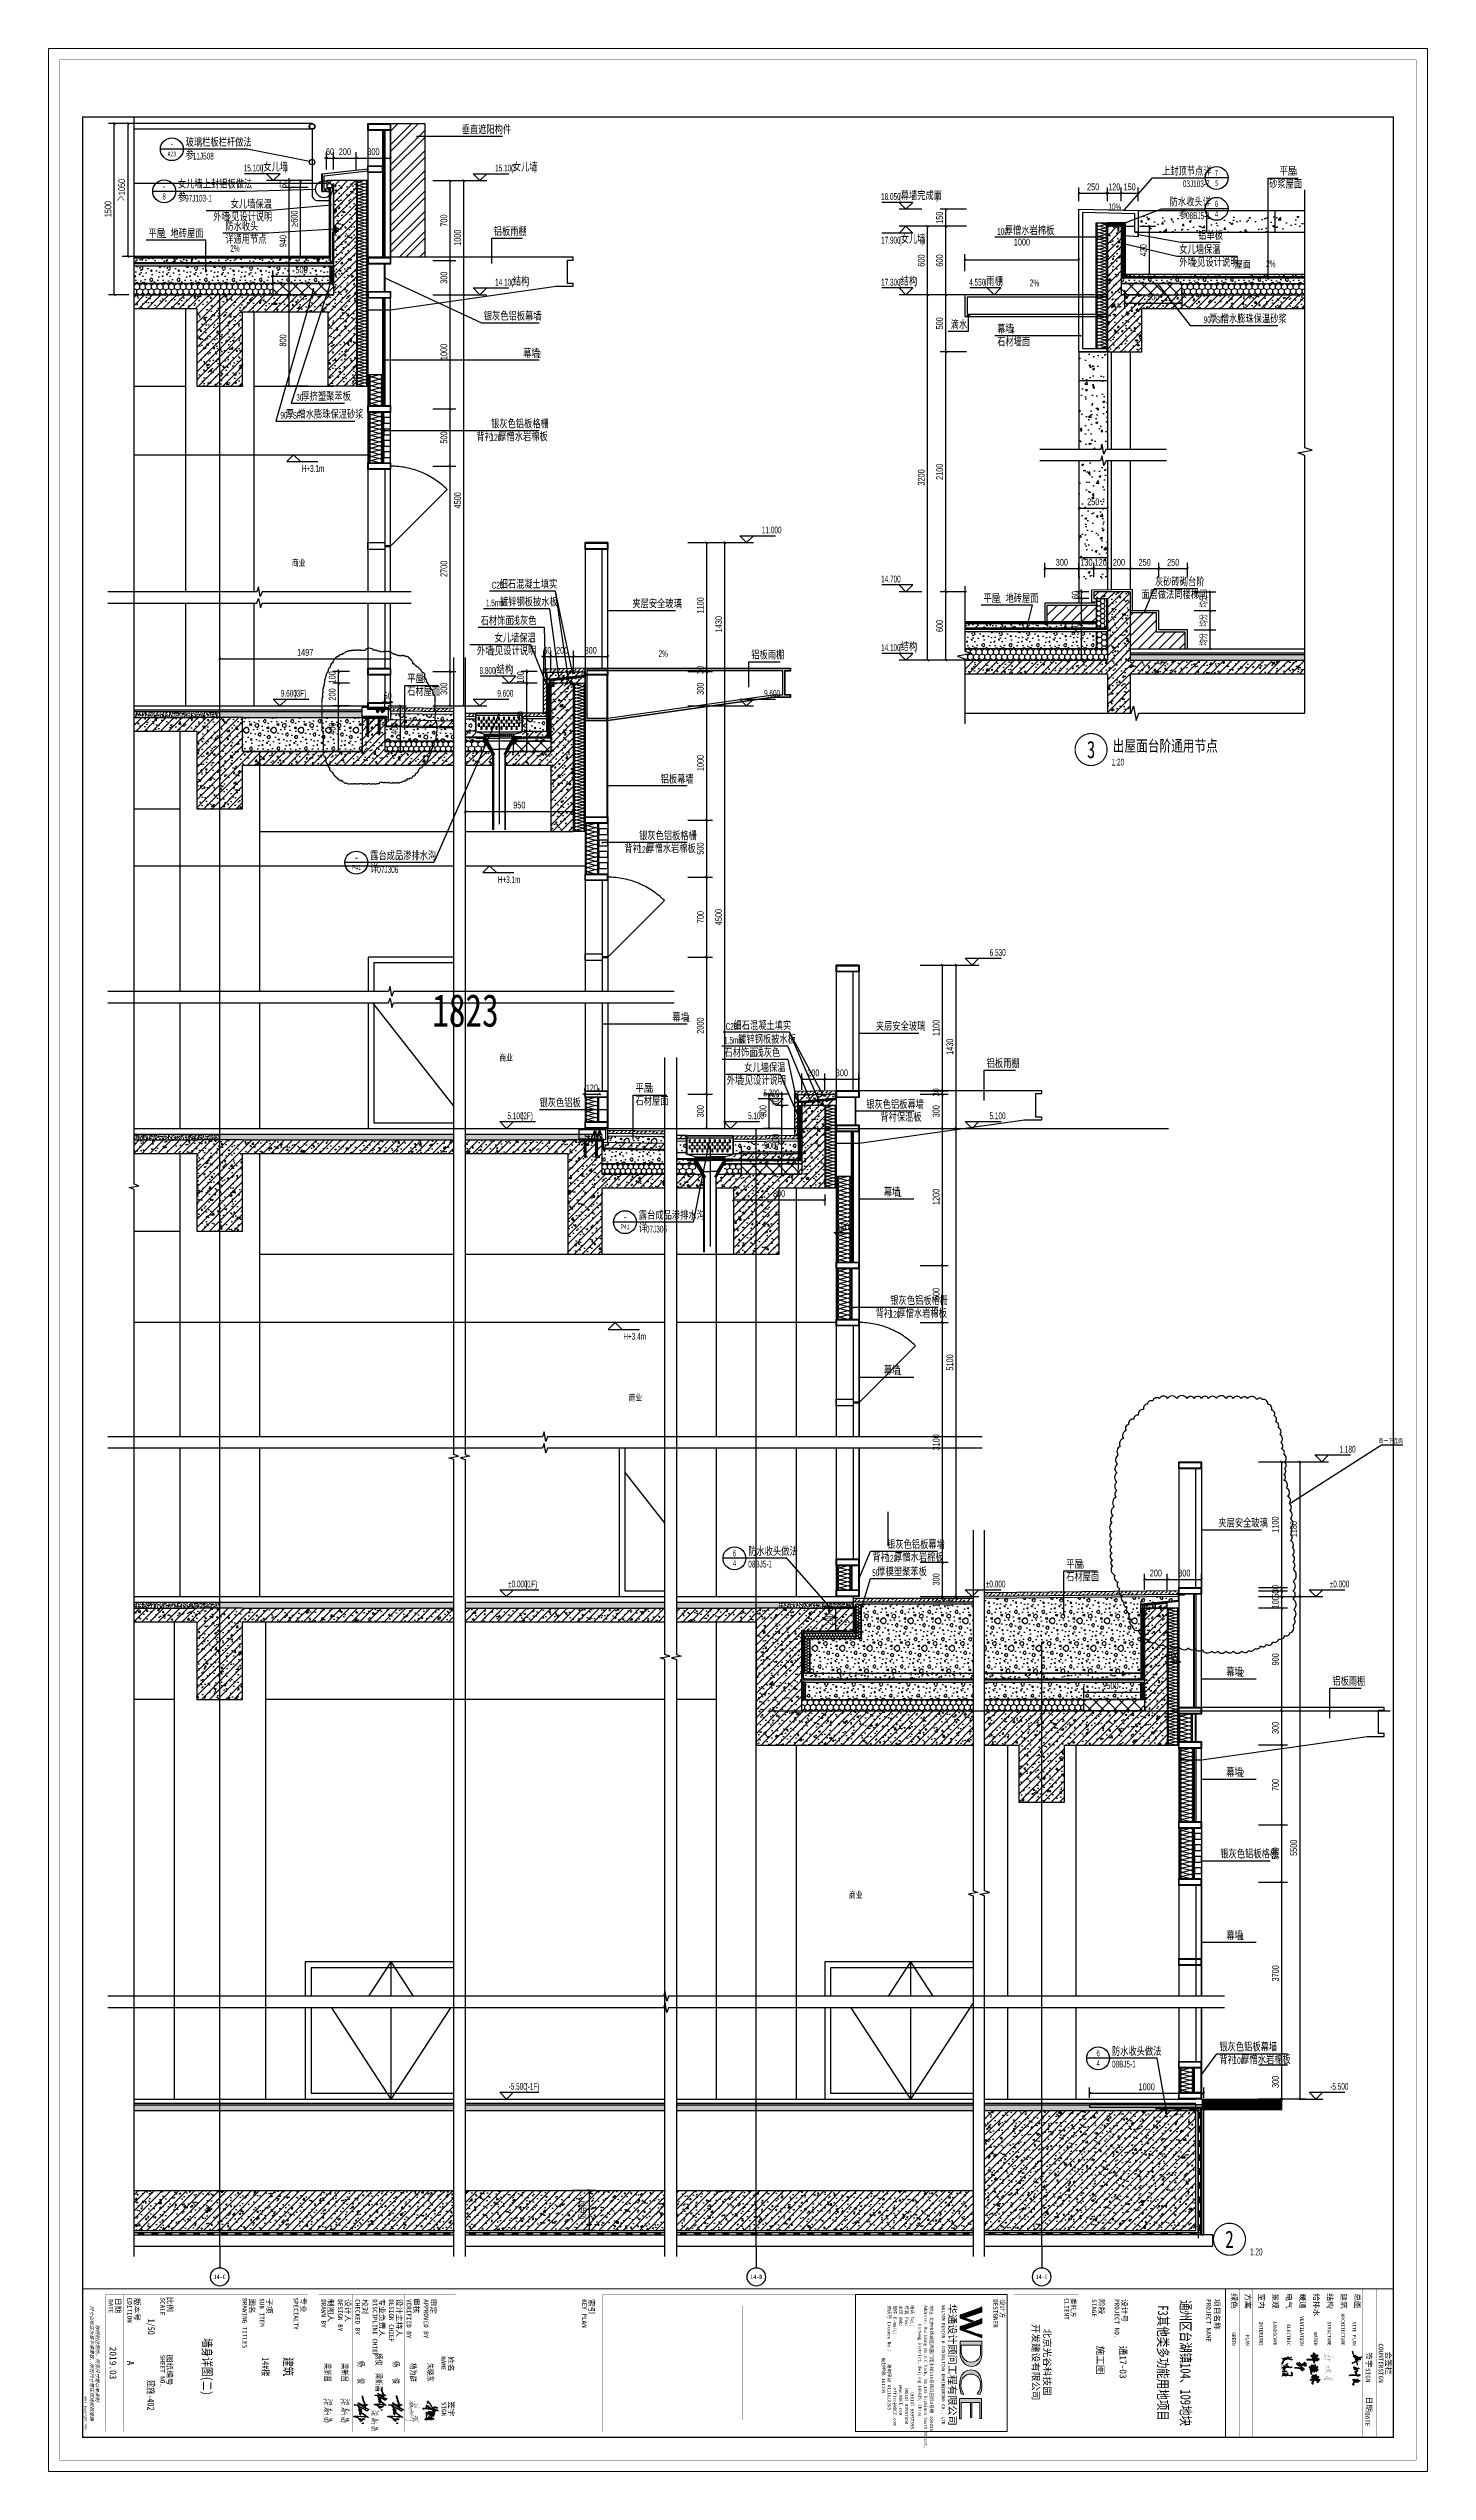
# Paper-space layout '建施-402-墙身详图(二)' of a CAD drawing. Extents: x -5 to 599, y -20 to 1041.
# The model-space entities are those that its viewports show. They can reach past a viewport. Long polylines and large blocks are cut down to what shows.
import ezdxf
from ezdxf.enums import TextEntityAlignment as Align

# ---------------------------------------------------------------- set-up
doc = ezdxf.new("R2010")
doc.units = 0
doc.header["$LTSCALE"] = 1000
doc.header["$MEASUREMENT"] = 0
doc.linetypes.add('DASH', pattern=[0.35, 0.25, -0.1])
doc.linetypes.add('DOTE', pattern=[2.42, 2, -0.2, 0.02, -0.2])
for name, color, linetype in [('00-图签', 7, 'Continuous'), ('00-图签签名_10', 10, 'Continuous'), ('01-标注_尺寸', 124, 'Continuous'), ('01-标注_标高', 200, 'Continuous'), ('01-标注_符号', 200, 'Continuous'), ('01-标注_轴线坐标', 132, 'Continuous'), ('02-TEXT_标注', 130, 'Continuous'), ('02-TEXT_轴号', 7, 'Continuous'), ('05-填充_156', 156, 'Continuous'), ('05-填充_天正', 26, 'Continuous'), ('A-0-房间名称', 7, 'Continuous'), ('A-C_玻璃幕墙', 140, 'Continuous'), ('A-C_窗', 140, 'Continuous'), ('A-C_门', 150, 'Continuous'), ('A-D-玻璃剖线', 130, 'Continuous'), ('A-D-金属剖线', 200, 'Continuous'), ('A-D_龙骨', 152, 'Continuous'), ('A-E_栏杆', 232, 'Continuous'), ('A-O_屋面', 201, 'Continuous'), ('A-O_防水层', 222, 'Continuous'), ('A-STR-面层', 191, 'Continuous'), ('A-SUR_保温', 222, 'Continuous'), ('A-SUR_吊顶', 40, 'Continuous'), ('A-SUR_看线', 231, 'Continuous'), ('A-SUR_面层', 191, 'Continuous'), ('A-TECH_结构', 21, 'Continuous'), ('A-金属背板', 30, 'Continuous'), ('A_AXIS-轴线', 36, 'DOTE'), ('A_STR-砼墙', 51, 'Continuous'), ('A_STR-砼柱', 51, 'Continuous'), ('D_石材', 111, 'Continuous'), ('D_石材E', 114, 'Continuous'), ('D_铝板', 181, 'Continuous'), ('构造物', 145, 'Continuous'), ('钢龙骨', 173, 'Continuous')]:
    doc.layers.add(name, color=color, linetype=linetype)
for name, color, linetype, plot in [('04-不打印_视口', 5, 'Continuous', False), ('04-不打印_辅助线', 165, 'Continuous', False), ('DIM_MODI', 6, 'Continuous', False)]:
    doc.layers.add(name, color=color, linetype=linetype, plot=plot)
doc.styles.add('_TCH_AXIS', font='STXIHEI_0.TTF', dxfattribs={"width": 0.75})
doc.styles.add('_TCH_DIM', font='ros.shx', dxfattribs={"width": 0.8, "bigfont": 'jd.shx'})
doc.styles.add('_TCH_DIM_T3', font='ros.shx', dxfattribs={"width": 0.705882, "bigfont": 'jd.shx'})
doc.styles.add('_TCH_LABEL', font='STXIHEI_0.TTF', dxfattribs={"width": 0.75})
doc.styles.add('_TCH_SPACE', font='STXIHEI_0.TTF', dxfattribs={"width": 0.75, "height": 5})
doc.styles.get("Standard").update_dxf_attribs({"font": 'STXIHEI_0.TTF', "width": 0.75})
doc.styles.add('华文细黑', font='STXIHEI_0.TTF', dxfattribs={"width": 0.75, "height": 10})
doc.styles.add('图签信息$0$hwxh', font='STXIHEI_0.TTF')
doc.styles.add('图签信息$0$华文细黑', font='STXIHEI_0.TTF', dxfattribs={"height": 10})
doc.dimstyles.new('_TCH_ARCH&&20', dxfattribs={"dimtxt": 59.5, "dimasz": 20, "dimexe": 50, "dimexo": 60, "dimgap": 25.25, "dimtad": 1, "dimdec": 0, "dimzin": 0, "dimdsep": 46, "dimtxsty": '_TCH_DIM_T3', "dimblk": 'ARCHTICK', "dimcen": 0.09, "dimclrt": 7, "dimazin": 2, "dimtfac": 1, "dimtdec": 0, "dimtix": 1, "dimtmove": 2, "dimatfit": 3, "dimfxl": 0, "dimtolj": 1, "dimtzin": 0, "dimarcsym": 0})
pattern_1 = [(0, (-1883.63, 426.8), (120, 240), [0, -240]), (0, (-2024.03, 394.4), (120, 240), [0, -240]), (0, (-1946.03, 392), (120, 240), [0, -240]), (0, (-1860.83, 462.8), (120, 240), [0, -240]), (0, (-1960.43, 380), (120, 240), [0, -240]), (0, (-1836.83, 614), (120, 240), [0, -240]), (0, (-1910.03, 594.8), (120, 240), [0, -240]), (0, (-1871.63, 564.8), (120, 240), [0, -240]), (0, (-2067.23, 560), (120, 240), [0, -240]), (0, (-1949.63, 549.2), (120, 240), [0, -240]), (0, (-1995.23, 488), (120, 240), [0, -240]), (0, (-1992.83, 398), (120, 240), [0, -240]), (0, (-1902.83, 388.4), (120, 240), [0, -240]), (0, (-1836.83, 494), (120, 240), [0, -240]), (0, (-2061.23, 456.8), (120, 240), [0, -240]), (0, (-2040.83, 497.6), (120, 240), [0, -240]), (0, (-1947.23, 480.8), (120, 240), [0, -240]), (0, (-1980.83, 446), (120, 240), [0, -240]), (0, (-2000.03, 525.2), (120, 240), [0, -240]), (0, (-1970.03, 615.2), (120, 240), [0, -240]), (0, (-2051.63, 406.4), (120, 240), [0, -240]), (0, (-1919.63, 566), (120, 240), [0, -240]), (0, (-2031.23, 569.6), (120, 240), [0, -240]), (0, (-2050.43, 600.8), (120, 240), [0, -240]), (130.601294, (-1851.573, 538.857), (-599.9999934, 720.0000031), [10.5366, -4414.8444]), (18.43495, (-1868.715, 543.43), (599.999998, 239.999998), [10.8421, -1507.05116]), (90, (-1868.72, 533.14), (120, 240), [10.2857, -469.71426]), (161.56505, (-1858.43, 529.714), (-600.000003, 239.999982), [10.8421, -1507.05116]), (53.1301, (-1858.43, 529.714), (120, 240), [11.4286, -1188.5714]), (135, (-1849.29, 407.43), (-120.000015, 239.99998), [9.69746, -669.12504]), (45, (-1863, 407.43), (120, 240), [9.69746, -669.12504]), (135, (-1856.14, 400.57), (-120.000015, 239.99998), [9.69746, -669.12504]), (45, (-1856.14, 400.57), (120, 240), [9.69746, -669.12504]), (116.56505, (-1964.72, 568.57), (-2e-05, 480), [12.7775, -255.5506]), (180, (-1970.43, 580), (-120, 240), [13.7143, -226.2857]), (63.43495, (-1989.86, 568.57), (1e-06, 480), [12.7775, -255.5506]), (116.56505, (-1984.14, 557.14), (-2e-05, 480), [12.7775, -255.5506]), (0, (-1984.14, 557.14), (120, 240), [13.7143, -226.2857]), (63.43495, (-1970.43, 557.14), (1e-06, 480), [12.7775, -255.5506]), (107.102728, (-1874.43, 487.429), (-359.9999862, 1200.0000019), [15.54454, -6513.161]), (143.972626, (-1879.001, 502.286), (-2279.999971, 1679.999998), [15.54454, -3248.808]), (180, (-1891.57, 511.43), (-120, 240), [14.85714, -225.14284]), (36.027373, (-1919.001, 502.286), (2279.999983, 1679.999982), [15.54454, -3248.808]), (71.56505, (-1923.573, 488.57), (360.000002, 1199.999998), [14.4561, -1503.4371]), (107.102728, (-1919.001, 473.714), (-359.9999862, 1200.0000019), [15.54454, -6513.161]), (143.972626, (-1906.43, 464.571), (-2279.999971, 1679.999998), [15.54454, -3248.808]), (0, (-1906.43, 464.57), (120, 240), [14.85714, -225.14284]), (36.027373, (-1891.573, 464.571), (2279.999983, 1679.999982), [15.54454, -3248.808]), (71.56505, (-1879, 473.714), (360.000002, 1199.999998), [14.4561, -1503.4371]), (150.255118, (-1872.144, 599.43), (-360.000001, 239.999997), [9.214, -1925.72784]), (90, (-1880.14, 594.86), (120, 240), [9.14286, -470.8571]), (29.74488, (-1880.144, 594.857), (360, 239.999999), [9.214, -1925.72784]), (116.56505, (-1928.14, 429.14), (-2e-05, 480), [12.7775, -255.5506]), (168.690067, (-1933.858, 440.571), (-1080.000001, 239.999994), [11.6549, -2435.8742]), (41.185925, (-1954.43, 434.857), (2999.9999818, 2639.9999769), [12.14874, -5090.3208]), (90, (-1954.43, 423.43), (120, 240), [11.4286, -468.5714]), (138.814074, (-1945.287, 415.429), (-2999.9999467, 2640.0000168), [12.14874, -5090.3208]), (16.699244, (-1945.287, 415.429), (3959.9999702, 1199.9999874), [11.9318, -4999.415]), (60.945396, (-1933.858, 418.857), (119.9999997, 239.9999979), [11.76643, -4930.1358]), (109.983106, (-2028.715, 529.714), (-600.0000023, 1679.9999956), [13.3768, -5604.879]), (155.556045, (-2033.287, 542.286), (-1560.000006, 719.999985), [13.8092, -5786.0526]), (24.443955, (-2058.43, 542.286), (1560.0000008, 719.9999965), [13.8092, -5786.0526]), (70.016893, (-2063.001, 529.714), (600.0000018, 1679.9999958), [13.3768, -5604.879]), (109.983106, (-2058.43, 517.143), (-600.0000023, 1679.9999956), [13.3768, -5604.879]), (160.016893, (-2045.858, 512.571), (-600.0000004, 239.999989), [13.3768, -2795.751]), (19.983107, (-2045.858, 512.571), (599.9999967, 239.9999996), [13.3768, -2795.751]), (70.016893, (-2033.287, 517.143), (600.0000018, 1679.9999958), [13.3768, -5604.879]), (122.005383, (-1939.573, 508), (-120.000016, 239.999988), [10.7817, -2253.3736]), (18.43495, (-1955.573, 513.714), (599.999998, 239.999998), [10.8421, -1507.05116]), (90, (-1955.57, 503.43), (120, 240), [10.2857, -469.71426]), (161.56505, (-1945.287, 500), (-600.000003, 239.999982), [10.8421, -1507.05116]), (54.462322, (-1945.287, 500), (839.9999988, 1199.9999982), [9.8312, -4119.2846]), (116.56505, (-2009.29, 449.71), (-2e-05, 480), [12.7775, -255.5506]), (180, (-2015, 461.14), (-120, 240), [12.5714, -227.42856]), (59.036243, (-2034.43, 449.714), (120.0000004, 239.999999), [13.3279, -2785.5288]), (120.963756, (-2027.573, 438.286), (-120.0000164, 239.999989), [13.3279, -2785.5288]), (0, (-2027.57, 438.29), (120, 240), [12.5714, -227.42856]), (63.43495, (-2015, 438.29), (1e-06, 480), [12.7775, -255.5506])]
pattern_2 = [(0, (316.37, -3273.2), (120, 240), [0, -240]), (0, (175.97, -3305.6), (120, 240), [0, -240]), (0, (253.97, -3308), (120, 240), [0, -240]), (0, (339.17, -3237.2), (120, 240), [0, -240]), (0, (239.57, -3320), (120, 240), [0, -240]), (0, (363.17, -3086), (120, 240), [0, -240]), (0, (289.97, -3105.2), (120, 240), [0, -240]), (0, (328.37, -3135.2), (120, 240), [0, -240]), (0, (132.77, -3140), (120, 240), [0, -240]), (0, (250.37, -3150.8), (120, 240), [0, -240]), (0, (204.77, -3212), (120, 240), [0, -240]), (0, (207.17, -3302), (120, 240), [0, -240]), (0, (297.17, -3311.6), (120, 240), [0, -240]), (0, (363.17, -3206), (120, 240), [0, -240]), (0, (138.77, -3243.2), (120, 240), [0, -240]), (0, (159.17, -3202.4), (120, 240), [0, -240]), (0, (252.77, -3219.2), (120, 240), [0, -240]), (0, (219.17, -3254), (120, 240), [0, -240]), (0, (199.97, -3174.8), (120, 240), [0, -240]), (0, (229.97, -3084.8), (120, 240), [0, -240]), (0, (148.37, -3293.6), (120, 240), [0, -240]), (0, (280.37, -3134), (120, 240), [0, -240]), (0, (168.77, -3130.4), (120, 240), [0, -240]), (0, (149.57, -3099.2), (120, 240), [0, -240]), (130.601294, (348.427, -3161.143), (-599.9999934, 720.0000031), [10.5366, -4414.8444]), (18.43495, (331.285, -3156.57), (599.999998, 239.999998), [10.8421, -1507.05116]), (90, (331.28, -3166.86), (120, 240), [10.2857, -469.71426]), (161.56505, (341.57, -3170.286), (-600.000003, 239.999982), [10.8421, -1507.05116]), (53.1301, (341.57, -3170.286), (120, 240), [11.4286, -1188.5714]), (135, (350.71, -3292.57), (-120.000015, 239.99998), [9.69746, -669.12504]), (45, (337, -3292.57), (120, 240), [9.69746, -669.12504]), (135, (343.86, -3299.43), (-120.000015, 239.99998), [9.69746, -669.12504]), (45, (343.86, -3299.43), (120, 240), [9.69746, -669.12504]), (116.56505, (235.28, -3131.43), (-2e-05, 480), [12.7775, -255.5506]), (180, (229.57, -3120), (-120, 240), [13.7143, -226.2857]), (63.43495, (210.14, -3131.43), (1e-06, 480), [12.7775, -255.5506]), (116.56505, (215.86, -3142.86), (-2e-05, 480), [12.7775, -255.5506]), (0, (215.86, -3142.86), (120, 240), [13.7143, -226.2857]), (63.43495, (229.57, -3142.86), (1e-06, 480), [12.7775, -255.5506]), (107.102728, (325.57, -3212.571), (-359.9999862, 1200.0000019), [15.54454, -6513.161]), (143.972626, (320.999, -3197.714), (-2279.999971, 1679.999998), [15.54454, -3248.808]), (180, (308.43, -3188.57), (-120, 240), [14.85714, -225.14284]), (36.027373, (280.999, -3197.714), (2279.999983, 1679.999982), [15.54454, -3248.808]), (71.56505, (276.427, -3211.43), (360.000002, 1199.999998), [14.4561, -1503.4371]), (107.102728, (280.999, -3226.286), (-359.9999862, 1200.0000019), [15.54454, -6513.161]), (143.972626, (293.57, -3235.429), (-2279.999971, 1679.999998), [15.54454, -3248.808]), (0, (293.57, -3235.43), (120, 240), [14.85714, -225.14284]), (36.027373, (308.427, -3235.429), (2279.999983, 1679.999982), [15.54454, -3248.808]), (71.56505, (321, -3226.286), (360.000002, 1199.999998), [14.4561, -1503.4371]), (150.255118, (327.856, -3100.57), (-360.000001, 239.999997), [9.214, -1925.72784]), (90, (319.86, -3105.14), (120, 240), [9.14286, -470.8571]), (29.74488, (319.856, -3105.143), (360, 239.999999), [9.214, -1925.72784]), (116.56505, (271.86, -3270.86), (-2e-05, 480), [12.7775, -255.5506]), (168.690067, (266.142, -3259.429), (-1080.000001, 239.999994), [11.6549, -2435.8742]), (41.185925, (245.57, -3265.143), (2999.9999818, 2639.9999769), [12.14874, -5090.3208]), (90, (245.57, -3276.57), (120, 240), [11.4286, -468.5714]), (138.814074, (254.713, -3284.571), (-2999.9999467, 2640.0000168), [12.14874, -5090.3208]), (16.699244, (254.713, -3284.571), (3959.9999702, 1199.9999874), [11.9318, -4999.415]), (60.945396, (266.142, -3281.143), (119.9999997, 239.9999979), [11.76643, -4930.1358]), (109.983106, (171.285, -3170.286), (-600.0000023, 1679.9999956), [13.3768, -5604.879]), (155.556045, (166.713, -3157.714), (-1560.000006, 719.999985), [13.8092, -5786.0526]), (24.443955, (141.57, -3157.714), (1560.0000008, 719.9999965), [13.8092, -5786.0526]), (70.016893, (136.999, -3170.286), (600.0000018, 1679.9999958), [13.3768, -5604.879]), (109.983106, (141.57, -3182.857), (-600.0000023, 1679.9999956), [13.3768, -5604.879]), (160.016893, (154.142, -3187.429), (-600.0000004, 239.999989), [13.3768, -2795.751]), (19.983107, (154.142, -3187.429), (599.9999967, 239.9999996), [13.3768, -2795.751]), (70.016893, (166.713, -3182.857), (600.0000018, 1679.9999958), [13.3768, -5604.879]), (122.005383, (260.427, -3192), (-120.000016, 239.999988), [10.7817, -2253.3736]), (18.43495, (244.427, -3186.286), (599.999998, 239.999998), [10.8421, -1507.05116]), (90, (244.43, -3196.57), (120, 240), [10.2857, -469.71426]), (161.56505, (254.713, -3200), (-600.000003, 239.999982), [10.8421, -1507.05116]), (54.462322, (254.713, -3200), (839.9999988, 1199.9999982), [9.8312, -4119.2846]), (116.56505, (190.71, -3250.29), (-2e-05, 480), [12.7775, -255.5506]), (180, (185, -3238.86), (-120, 240), [12.5714, -227.42856]), (59.036243, (165.57, -3250.286), (120.0000004, 239.999999), [13.3279, -2785.5288]), (120.963756, (172.427, -3261.714), (-120.0000164, 239.999989), [13.3279, -2785.5288]), (0, (172.43, -3261.71), (120, 240), [12.5714, -227.42856]), (63.43495, (185, -3261.71), (1e-06, 480), [12.7775, -255.5506])]
pattern_3 = [(0, (-62768.87, -37454.77), (120, 240), [0, -240]), (0, (-62909.27, -37487.17), (120, 240), [0, -240]), (0, (-62831.27, -37489.57), (120, 240), [0, -240]), (0, (-62746.07, -37418.77), (120, 240), [0, -240]), (0, (-62845.67, -37501.57), (120, 240), [0, -240]), (0, (-62722.07, -37267.57), (120, 240), [0, -240]), (0, (-62795.27, -37286.77), (120, 240), [0, -240]), (0, (-62756.87, -37316.77), (120, 240), [0, -240]), (0, (-62952.47, -37321.57), (120, 240), [0, -240]), (0, (-62834.87, -37332.37), (120, 240), [0, -240]), (0, (-62880.47, -37393.57), (120, 240), [0, -240]), (0, (-62878.07, -37483.57), (120, 240), [0, -240]), (0, (-62788.07, -37493.17), (120, 240), [0, -240]), (0, (-62722.07, -37387.57), (120, 240), [0, -240]), (0, (-62946.47, -37424.77), (120, 240), [0, -240]), (0, (-62926.07, -37383.97), (120, 240), [0, -240]), (0, (-62832.47, -37400.77), (120, 240), [0, -240]), (0, (-62866.07, -37435.57), (120, 240), [0, -240]), (0, (-62885.27, -37356.37), (120, 240), [0, -240]), (0, (-62855.27, -37266.37), (120, 240), [0, -240]), (0, (-62936.87, -37475.17), (120, 240), [0, -240]), (0, (-62804.87, -37315.57), (120, 240), [0, -240]), (0, (-62916.47, -37311.97), (120, 240), [0, -240]), (0, (-62935.67, -37280.77), (120, 240), [0, -240]), (130.601294, (-62736.815, -37342.713), (-599.9999934, 720.0000031), [10.5366, -4414.8444]), (18.43495, (-62753.957, -37338.14), (599.999998, 239.999998), [10.8421, -1507.05116]), (90, (-62753.96, -37348.43), (120, 240), [10.2857, -469.71426]), (161.56505, (-62743.67, -37351.856), (-600.000003, 239.999982), [10.8421, -1507.05116]), (53.1301, (-62743.67, -37351.856), (120, 240), [11.4286, -1188.5714]), (135, (-62734.53, -37474.14), (-120.00001, 239.99998), [9.6975, -669.12504]), (45, (-62748.24, -37474.14), (120, 240), [9.6975, -669.12504]), (135, (-62741.39, -37481), (-120.00001, 239.99998), [9.6975, -669.12504]), (45, (-62741.39, -37481), (120, 240), [9.6975, -669.12504]), (116.56505, (-62849.96, -37313), (-2e-05, 480), [12.7775, -255.5506]), (180, (-62855.67, -37301.57), (-120, 240), [13.7143, -226.2857]), (63.43495, (-62875.1, -37313), (1e-06, 480), [12.7775, -255.5506]), (116.56505, (-62869.39, -37324.43), (-2e-05, 480), [12.7775, -255.5506]), (0, (-62869.39, -37324.43), (120, 240), [13.7143, -226.2857]), (63.43495, (-62855.67, -37324.43), (1e-06, 480), [12.7775, -255.5506]), (107.102728, (-62759.672, -37394.141), (-359.9999862, 1200.0000019), [15.54454, -6513.161]), (143.972626, (-62764.243, -37379.284), (-2279.999971, 1679.999998), [15.54454, -3248.808]), (180, (-62776.81, -37370.14), (-120, 240), [14.85714, -225.14284]), (36.027373, (-62804.243, -37379.284), (2279.999983, 1679.999982), [15.54454, -3248.808]), (71.56505, (-62808.815, -37393), (360.000002, 1199.999998), [14.4561, -1503.4371]), (107.102728, (-62804.243, -37407.856), (-359.9999862, 1200.0000019), [15.54454, -6513.161]), (143.972626, (-62791.672, -37416.998), (-2279.999971, 1679.999998), [15.54454, -3248.808]), (0, (-62791.67, -37417), (120, 240), [14.85714, -225.14284]), (36.027373, (-62776.815, -37416.998), (2279.999983, 1679.999982), [15.54454, -3248.808]), (71.56505, (-62764.243, -37407.856), (360.000002, 1199.999998), [14.4561, -1503.4371]), (150.25512, (-62757.386, -37282.14), (-360.000001, 239.999997), [9.214, -1925.72784]), (90, (-62765.39, -37286.71), (120, 240), [9.14286, -470.8571]), (29.74488, (-62765.386, -37286.713), (360, 239.999999), [9.214, -1925.72784]), (116.56505, (-62813.39, -37452.43), (-2e-05, 480), [12.7775, -255.5506]), (168.690067, (-62819.1, -37440.998), (-1080.000001, 239.999994), [11.6549, -2435.8742]), (41.185925, (-62839.672, -37446.713), (2999.9999818, 2639.999977), [12.14874, -5090.3208]), (90, (-62839.67, -37458.14), (120, 240), [11.4286, -468.5714]), (138.814074, (-62830.529, -37466.141), (-2999.9999467, 2640.0000168), [12.14874, -5090.3208]), (16.699244, (-62830.529, -37466.141), (3959.9999702, 1199.9999874), [11.9318, -4999.415]), (60.945396, (-62819.1, -37462.713), (119.9999997, 239.9999979), [11.7664, -4930.1358]), (109.983106, (-62913.957, -37351.856), (-600.0000023, 1679.9999956), [13.3768, -5604.879]), (155.556045, (-62918.529, -37339.284), (-1560.000006, 719.999985), [13.8092, -5786.0526]), (24.443955, (-62943.672, -37339.284), (1560.0000008, 719.9999965), [13.8092, -5786.0526]), (70.016893, (-62948.243, -37351.856), (600.0000018, 1679.9999958), [13.3768, -5604.879]), (109.983106, (-62943.672, -37364.427), (-600.0000023, 1679.9999956), [13.3768, -5604.879]), (160.016893, (-62931.1, -37368.998), (-600.0000004, 239.999989), [13.3768, -2795.751]), (19.983107, (-62931.1, -37368.998), (599.9999967, 239.9999996), [13.3768, -2795.751]), (70.016893, (-62918.529, -37364.427), (600.0000018, 1679.9999958), [13.3768, -5604.879]), (122.005383, (-62824.815, -37373.57), (-120.000016, 239.999988), [10.7817, -2253.3736]), (18.43495, (-62840.815, -37367.856), (599.999998, 239.999998), [10.8421, -1507.05116]), (90, (-62840.81, -37378.14), (120, 240), [10.2857, -469.71426]), (161.56505, (-62830.53, -37381.57), (-600.000003, 239.999982), [10.8421, -1507.05116]), (54.462322, (-62830.529, -37381.57), (839.9999988, 1199.9999982), [9.8312, -4119.2846]), (116.56505, (-62894.53, -37431.86), (-2e-05, 480), [12.7775, -255.5506]), (180, (-62900.24, -37420.43), (-120, 240), [12.5714, -227.42856]), (59.036243, (-62919.672, -37431.856), (120.0000004, 239.999999), [13.3279, -2785.5288]), (120.963756, (-62912.815, -37443.284), (-120.0000164, 239.999989), [13.3279, -2785.5288]), (0, (-62912.81, -37443.28), (120, 240), [12.5714, -227.42856]), (63.43495, (-62900.24, -37443.28), (1e-06, 480), [12.7775, -255.5506])]
pattern_4 = [(0, (17203.3, -3273.2), (120, 240), [0, -240]), (0, (17062.9, -3305.6), (120, 240), [0, -240]), (0, (17140.9, -3308), (120, 240), [0, -240]), (0, (17226.1, -3237.2), (120, 240), [0, -240]), (0, (17126.5, -3320), (120, 240), [0, -240]), (0, (17250.1, -3086), (120, 240), [0, -240]), (0, (17176.9, -3105.2), (120, 240), [0, -240]), (0, (17215.3, -3135.2), (120, 240), [0, -240]), (0, (17019.7, -3140), (120, 240), [0, -240]), (0, (17137.3, -3150.8), (120, 240), [0, -240]), (0, (17091.7, -3212), (120, 240), [0, -240]), (0, (17094.1, -3302), (120, 240), [0, -240]), (0, (17184.1, -3311.6), (120, 240), [0, -240]), (0, (17250.1, -3206), (120, 240), [0, -240]), (0, (17025.7, -3243.2), (120, 240), [0, -240]), (0, (17046.1, -3202.4), (120, 240), [0, -240]), (0, (17139.7, -3219.2), (120, 240), [0, -240]), (0, (17106.1, -3254), (120, 240), [0, -240]), (0, (17086.9, -3174.8), (120, 240), [0, -240]), (0, (17116.9, -3084.8), (120, 240), [0, -240]), (0, (17035.3, -3293.6), (120, 240), [0, -240]), (0, (17167.3, -3134), (120, 240), [0, -240]), (0, (17055.7, -3130.4), (120, 240), [0, -240]), (0, (17036.5, -3099.2), (120, 240), [0, -240]), (130.601294, (17235.357, -3161.143), (-599.9999934, 720.0000031), [10.5366, -4414.8444]), (18.43495, (17218.214, -3156.57), (599.999998, 239.999998), [10.8421, -1507.05116]), (90, (17218.21, -3166.86), (120, 240), [10.2857, -469.71426]), (161.56505, (17228.5, -3170.286), (-600.000003, 239.999982), [10.8421, -1507.05116]), (53.1301, (17228.5, -3170.286), (120, 240), [11.4286, -1188.5714]), (135, (17237.64, -3292.57), (-120.00001, 239.99998), [9.6975, -669.12504]), (45, (17223.93, -3292.57), (120, 240), [9.6975, -669.12504]), (135, (17230.785, -3299.43), (-120.00001, 239.99998), [9.6975, -669.12504]), (45, (17230.785, -3299.43), (120, 240), [9.6975, -669.12504]), (116.56505, (17122.21, -3131.43), (-2e-05, 480), [12.7775, -255.5506]), (180, (17116.5, -3120), (-120, 240), [13.7143, -226.2857]), (63.43495, (17097.07, -3131.43), (1e-06, 480), [12.7775, -255.5506]), (116.56505, (17102.79, -3142.86), (-2e-05, 480), [12.7775, -255.5506]), (0, (17102.79, -3142.86), (120, 240), [13.7143, -226.2857]), (63.43495, (17116.5, -3142.86), (1e-06, 480), [12.7775, -255.5506]), (107.102728, (17212.5, -3212.571), (-359.9999862, 1200.0000019), [15.54454, -6513.161]), (143.972626, (17207.928, -3197.714), (-2279.999971, 1679.999998), [15.54454, -3248.808]), (180, (17195.36, -3188.57), (-120, 240), [14.85714, -225.14284]), (36.027373, (17167.928, -3197.714), (2279.999983, 1679.999982), [15.54454, -3248.808]), (71.56505, (17163.357, -3211.43), (360.000002, 1199.999998), [14.4561, -1503.4371]), (107.102728, (17167.928, -3226.286), (-359.9999862, 1200.0000019), [15.54454, -6513.161]), (143.972626, (17180.5, -3235.429), (-2279.999971, 1679.999998), [15.54454, -3248.808]), (0, (17180.5, -3235.43), (120, 240), [14.85714, -225.14284]), (36.027373, (17195.357, -3235.429), (2279.999983, 1679.999982), [15.54454, -3248.808]), (71.56505, (17207.93, -3226.286), (360.000002, 1199.999998), [14.4561, -1503.4371]), (150.25512, (17214.785, -3100.57), (-360.000001, 239.999997), [9.214, -1925.72784]), (90, (17206.79, -3105.14), (120, 240), [9.14286, -470.8571]), (29.74488, (17206.785, -3105.143), (360, 239.999999), [9.214, -1925.72784]), (116.56505, (17158.79, -3270.86), (-2e-05, 480), [12.7775, -255.5506]), (168.690067, (17153.07, -3259.429), (-1080.000001, 239.999994), [11.6549, -2435.8742]), (41.185925, (17132.5, -3265.143), (2999.9999818, 2639.999977), [12.14874, -5090.3208]), (90, (17132.5, -3276.57), (120, 240), [11.4286, -468.5714]), (138.814074, (17141.643, -3284.571), (-2999.9999467, 2640.0000168), [12.14874, -5090.3208]), (16.699244, (17141.643, -3284.571), (3959.9999702, 1199.9999874), [11.9318, -4999.415]), (60.945396, (17153.071, -3281.143), (119.9999997, 239.9999979), [11.7664, -4930.1358]), (109.983106, (17058.214, -3170.286), (-600.0000023, 1679.9999956), [13.3768, -5604.879]), (155.556045, (17053.643, -3157.714), (-1560.000006, 719.999985), [13.8092, -5786.0526]), (24.443955, (17028.5, -3157.714), (1560.0000008, 719.9999965), [13.8092, -5786.0526]), (70.016893, (17023.928, -3170.286), (600.0000018, 1679.9999958), [13.3768, -5604.879]), (109.983106, (17028.5, -3182.857), (-600.0000023, 1679.9999956), [13.3768, -5604.879]), (160.016893, (17041.071, -3187.429), (-600.0000004, 239.999989), [13.3768, -2795.751]), (19.983107, (17041.071, -3187.429), (599.9999967, 239.9999996), [13.3768, -2795.751]), (70.016893, (17053.643, -3182.857), (600.0000018, 1679.9999958), [13.3768, -5604.879]), (122.005383, (17147.357, -3192), (-120.000016, 239.999988), [10.7817, -2253.3736]), (18.43495, (17131.357, -3186.286), (599.999998, 239.999998), [10.8421, -1507.05116]), (90, (17131.36, -3196.57), (120, 240), [10.2857, -469.71426]), (161.56505, (17141.643, -3200), (-600.000003, 239.999982), [10.8421, -1507.05116]), (54.462322, (17141.643, -3200), (839.9999988, 1199.9999982), [9.8312, -4119.2846]), (116.56505, (17077.64, -3250.29), (-2e-05, 480), [12.7775, -255.5506]), (180, (17071.93, -3238.86), (-120, 240), [12.5714, -227.42856]), (59.036243, (17052.5, -3250.286), (120.0000004, 239.999999), [13.3279, -2785.5288]), (120.963756, (17059.357, -3261.714), (-120.0000164, 239.999989), [13.3279, -2785.5288]), (0, (17059.36, -3261.71), (120, 240), [12.5714, -227.42856]), (63.43495, (17071.93, -3261.71), (1e-06, 480), [12.7775, -255.5506])]
pattern_5 = [(45, (0, 0), (-35.35534, 35.35534), []), (50, (0, 0), (143.45204, -12.55043), [15, -165]), (355, (0, 0), (-27.75027, 150.43843), [12, -132]), (100.4514, (11.95, -1.05), (115.70188, 137.8879), [12.74804, -140.22842]), (46.1842, (0, 40), (213.4482, -33.1038), [22.5, -247.5]), (96.6356, (17.79, 37.24), (186.93254, 194.82357), [19.12206, -210.3426]), (351.1842, (0, 40), (186.9324, 194.8237), [18, -198]), (21, (20, 30), (119.38141, -80.52378), [15, -165]), (326, (20, 30), (48.66307, 145.03), [12, -132]), (71.4514, (29.95, 23.29), (168.04453, 64.5061), [12.74804, -140.22842]), (37.5, (0, 0), (2.43197, 66.57877), [0, -130.4, 0, -134, 0, -132.5]), (7.5, (0, 0), (52.61391, 78.88234), [0, -76.4, 0, -127.4, 0, -50.5]), (327.5, (-44.6, 0), (106.764487, -4.510974), [0, -50, 0, -156, 0, -207]), (317.5, (-64.6, 0), (116.63723, 20.021), [0, -65, 0, -103.6, 0, -147])]
pattern_6 = [(45, (0, 17.95), (-35.355353, 35.355353), []), (45, (17.387, 0), (-35.355353, 35.355353), [19.73685, -11.2782])]
pattern_7 = [(45, (-2200, 3700), (-35.35534, 35.35534), []), (50, (-2200, 3700), (143.45204, -12.55043), [15, -165]), (355, (-2200, 3700), (-27.75027, 150.43843), [12, -132]), (100.4514, (-2188.05, 3698.95), (115.70188, 137.8879), [12.74804, -140.22842]), (46.1842, (-2200, 3740), (213.4482, -33.1038), [22.5, -247.5]), (96.6356, (-2182.21, 3737.24), (186.93254, 194.82357), [19.12206, -210.3426]), (351.1842, (-2200, 3740), (186.9324, 194.8237), [18, -198]), (21, (-2180, 3730), (119.38141, -80.52378), [15, -165]), (326, (-2180, 3730), (48.66307, 145.03), [12, -132]), (71.4514, (-2170.05, 3723.29), (168.04453, 64.5061), [12.74804, -140.22842]), (37.5, (-2200, 3700), (2.43197, 66.57877), [0, -130.4, 0, -134, 0, -132.5]), (7.5, (-2200, 3700), (52.61391, 78.88234), [0, -76.4, 0, -127.4, 0, -50.5]), (327.5, (-2244.6, 3700), (106.764487, -4.510974), [0, -50, 0, -156, 0, -207]), (317.5, (-2264.6, 3700), (116.63723, 20.021), [0, -65, 0, -103.6, 0, -147])]
pattern_8 = [(45, (-849.99, -261.96), (-112.253, 112.253), [])]
pattern_9 = [(0, (0, 0), (0, 8.24889), [4.7625, -9.525]), (120, (0, 0), (-7.1437483, -4.124445), [4.7625, -9.525]), (60, (4.7625, 0), (-7.1437483, 4.124445), [4.7625, -9.525])]
pattern_10 = [(45, (-843.80595, -349.1901), (-0.088388348, 0.088388348), [])]
pattern_11 = [(45, (41410, 5700), (-70160, 70160), [])]
pattern_12 = [(50, (0, 0), (36.436934, -3.187817), [3.81, -41.91]), (355, (0, 0), (-7.048565, 38.211329), [3.048, -33.528]), (100.451, (3.036, -0.266), (29.3885, 35.023338), [3.238, -35.618]), (46.1842, (0, 10.16), (54.215808, -8.408466), [5.715, -62.865]), (96.6356, (4.52, 9.46), (47.480847, 49.48511), [4.857, -53.427]), (351.184, (0, 10.16), (47.48092, 49.485024), [4.572, -50.292]), (21, (5.08, 7.62), (30.322976, -20.453104), [3.81, -41.91]), (326, (5.08, 7.62), (12.360406, 36.837593), [3.048, -33.528]), (71.4514, (7.607, 5.916), (42.683298, 16.384572), [3.238, -35.618]), (37.5, (0, 0), (0.6177207, 16.9110078), [0, -33.1216, 0, -34.036, 0, -33.655]), (7.5, (0, 0), (13.3639325, 20.036115), [0, -19.4056, 0, -32.3596, 0, -12.827]), (327.5, (-11.328, 0), (27.118119, -1.1457488), [0, -12.7, 0, -39.624, 0, -52.578]), (317.5, (-16.408, 0), (29.625836, 5.085298), [0, -16.51, 0, -26.3144, 0, -37.338])]

psp = doc.layouts.new('建施-402-墙身详图(二)')

# ---------------------------------------------------------------- texts
at = {"color": 2, "attachment_point": 5, "rotation": 270, "style": '华文细黑'}
for s, width, gutter_width, insert, char_height in [('1/50', 22.976, 11, (39.7, 43.4, -100), 3), ('墙身详图(二)', 57.196, 11, (64, 25.9, -100), 4), ('14#楼', 31.63, 1750, (89.9, 25.9, -100), 3), ('建施-402', 31.855, 11, (39.7, 13.4, -100), 3)]:
    psp.add_mtext_dynamic_manual_height_columns(s, width=width, gutter_width=gutter_width, heights=[0], dxfattribs=dict(at, insert=insert, char_height=char_height))
at = {"color": 3, "insert": (99.8, 25.9, -100), "char_height": 4, "attachment_point": 5, "rotation": 270, "style": '华文细黑'}
psp.add_mtext_dynamic_manual_height_columns('建筑', width=36.921, gutter_width=1750, heights=[0], dxfattribs=at)

msp = doc.modelspace()

# ---------------------------------------------------------------- texts
at = {"layer": '00-图签签名_10', "char_height": 52, "attachment_point": 5, "rotation": 270, "style": '华文细黑'}
for s, insert, width in [('杨   俊', (77856.7, 23687.5), 958.881), ('杨俊  梁新昌', (78014.2, 23687), 1026.757), ('杨   俊', (78164.2, 23687), 2465.826), ('梁新昌', (77564.2, 23687), 1534.978), ('梁新昌', (77714.2, 23687), 1378.858), ('杨为群', (78314.2, 23687), 641.955), ('朱晓东', (78464.2, 23687), 2949.422)]:
    msp.add_mtext(s, dxfattribs=dict(at, insert=insert, width=width))
at = {"layer": '01-标注_符号', "color": 7, "style": '_TCH_LABEL', "width": 0.75}
msp.add_text('出屋面台阶通用节点', height=100, dxfattribs=at).set_placement((84444.4, 37882.3))
at = {"layer": '02-TEXT_标注'}
for s, height, style, width, p in [('垂直遮阳构件', 69.46, '_TCH_DIM', 0.8, (78741.9, 43289.7)), ('玻璃栏板栏杆做法', 69.46, '_TCH_DIM', 0.8, (76324.1, 43178.9)), ('参', 69.5, '_TCH_DIM', 0.8, (76324.1, 43066.4)), ('11J508', 59.5, '_TCH_DIM', 0.564706, (76386.1, 43066.4)), ('女儿墙上封铝板做法', 69.46, '_TCH_DIM', 0.8, (76256.7, 42813.9)), ('15.100', 59.5, '_TCH_DIM', 0.564706, (76832.7, 42962.6)), ('(', 59.5, '_TCH_DIM', 0.564706, (76988.8, 42962.6)), ('女儿墙', 69.46, '_TCH_DIM', 0.8, (77004.5, 42962.6)), (')', 59.5, '_TCH_DIM', 0.564706, (77190.7, 42962.6)), ('15.100', 59.5, '_TCH_DIM', 0.564706, (79034.9, 42962.6)), ('(', 59.5, '_TCH_DIM', 0.564706, (79174, 42962.6)), ('女儿墙', 69.46, '_TCH_DIM', 0.8, (79189.7, 42962.6)), (')', 59.5, '_TCH_DIM', 0.564706, (79375.9, 42962.6)), ('上封顶节点详', 69.46, '_TCH_DIM', 0.8, (84876.5, 42926.5)), ('03J103-7', 59.5, '_TCH_DIM', 0.564706, (85058.6, 42825)), ('砂浆屋面', 69.46, '_TCH_DIM', 0.8, (85814.5, 42813.8)), ('平屋', 69.46, '_TCH_DIM', 0.8, (85905.8, 42925.8)), ('4', 59.5, '_TCH_DIM', 0.564706, (86030, 42925.8)), ('参', 69.5, '_TCH_DIM', 0.8, (76256.7, 42697.6)), ('97J103-1', 59.5, '_TCH_DIM', 0.564706, (76318.8, 42697.6)), ('女儿墙保温', 69.46, '_TCH_DIM', 0.8, (76718, 42638)), ('18.050', 59.5, '_TCH_DIM', 0.564706, (82415.8, 42712.6)), ('(', 59.5, '_TCH_DIM', 0.564706, (82571.9, 42712.6)), ('幕墙完成面', 69.46, '_TCH_DIM', 0.8, (82587.6, 42712.6)), (')', 59.5, '_TCH_DIM', 0.564706, (82898, 42712.6)), ('防水收头详', 69.46, '_TCH_DIM', 0.8, (84942.5, 42657)), ('平屋', 69.46, '_TCH_DIM', 0.8, (75997.8, 42380.6)), ('1', 59.5, '_TCH_DIM', 0.564706, (76122, 42380.6)), ('地砖屋面', 69.46, '_TCH_DIM', 0.8, (76191.4, 42380.6)), ('外墙', 69.46, '_TCH_DIM', 0.8, (76565.1, 42526)), ('防水收头', 69.46, '_TCH_DIM', 0.8, (76671.3, 42441.9)), ('2,', 59.5, '_TCH_DIM', 0.564706, (76689.2, 42526)), ('见设计说明', 69.46, '_TCH_DIM', 0.8, (76722.8, 42526)), ('铝板雨棚', 69.46, '_TCH_DIM', 0.8, (79022.5, 42397.8)), ('100', 59.5, '_TCH_DIM', 0.564706, (83432.6, 42406.7)), ('厚憎水岩棉板', 69.46, '_TCH_DIM', 0.8, (83499.8, 42406.7)), ('参', 69.5, '_TCH_DIM', 0.8, (85024.5, 42544.4)), ('08BJ5-1', 59.5, '_TCH_DIM', 0.564706, (85086.6, 42544.4)), ('铝单板', 69.46, '_TCH_DIM', 0.8, (85193, 42364.2)), ('详通用节点', 69.46, '_TCH_DIM', 0.8, (76671.3, 42329.9)), ('17.900', 59.5, '_TCH_DIM', 0.564706, (82415.8, 42330.6)), ('(', 59.5, '_TCH_DIM', 0.564706, (82571.9, 42330.6)), ('女儿墙', 69.46, '_TCH_DIM', 0.8, (82587.6, 42330.6)), (')', 59.5, '_TCH_DIM', 0.564706, (82773.8, 42330.6)), ('女儿墙保温', 69.46, '_TCH_DIM', 0.8, (85027.1, 42240.4)), ('14.100', 59.5, '_TCH_DIM', 0.564706, (79034.9, 41962.6)), ('(', 59.5, '_TCH_DIM', 0.564706, (79174, 41962.6)), ('结构', 69.46, '_TCH_DIM', 0.8, (79189.7, 41962.6)), (')', 59.5, '_TCH_DIM', 0.564706, (79313.9, 41962.6)), ('17.300', 59.5, '_TCH_DIM', 0.564706, (82415.8, 41962.6)), ('(', 59.5, '_TCH_DIM', 0.564706, (82571.9, 41962.6)), ('结构', 69.46, '_TCH_DIM', 0.8, (82587.6, 41962.6)), (')', 59.5, '_TCH_DIM', 0.564706, (82711.7, 41962.6)), ('4.550', 59.5, '_TCH_DIM', 0.564706, (83187.6, 41962.6)), ('(', 59.5, '_TCH_DIM', 0.564706, (83321.8, 41962.6)), ('雨棚', 69.46, '_TCH_DIM', 0.8, (83337.5, 41962.6)), (')', 59.5, '_TCH_DIM', 0.564706, (83461.6, 41962.6)), ('2%%%', 59.5, '_TCH_DIM', 0.564706, (83719, 41956.2)), ('外墙', 69.46, '_TCH_DIM', 0.8, (85027.1, 42128.4)), ('2,', 59.5, '_TCH_DIM', 0.564706, (85151.2, 42128.4)), ('见设计说明', 69.46, '_TCH_DIM', 0.8, (85184.8, 42128.4)), ('银灰色铝板幕墙', 69.46, '_TCH_DIM', 0.8, (78935.6, 41657.1)), ('滴水', 69.46, '_TCH_DIM', 0.8, (83025.5, 41582.2)), ('幕墙', 69.46, '_TCH_DIM', 0.8, (83432.6, 41543.6)), ('4', 59.5, '_TCH_DIM', 0.564706, (83556.8, 41543.6)), ('90', 59.5, '_TCH_DIM', 0.564706, (85241.3, 41633.1)), ('厚', 69.5, '_TCH_DIM', 0.8, (85286.1, 41633.1)), ('SF', 59.5, '_TCH_DIM', 0.564706, (85348.1, 41633.1)), ('憎水膨珠保温砂浆', 69.46, '_TCH_DIM', 0.8, (85390.7, 41633.1)), ('石材墙面', 69.46, '_TCH_DIM', 0.8, (83432.6, 41431.6)), ('30', 59.5, '_TCH_DIM', 0.564706, (77292.8, 40954.1)), ('厚挤塑聚苯板', 69.46, '_TCH_DIM', 0.8, (77337.6, 40954.1)), ('90', 59.5, '_TCH_DIM', 0.564706, (77154.4, 40797.4)), ('厚', 69.5, '_TCH_DIM', 0.8, (77199.2, 40797.4)), ('SF', 59.5, '_TCH_DIM', 0.564706, (77261.2, 40797.4)), ('憎水膨珠保温砂浆', 69.46, '_TCH_DIM', 0.8, (77303.8, 40797.4)), ('H+3.1m', 59.5, '_TCH_DIM', 0.564706, (77340.8, 40330.6)), ('11.000', 59.5, '_TCH_DIM', 0.564706, (81371.6, 39792.6)), ('C20', 59.5, '_TCH_DIM', 0.564706, (79005.1, 39308.6)), ('细石混凝土填实', 69.46, '_TCH_DIM', 0.8, (79073.4, 39308.6)), ('14.700', 59.5, '_TCH_DIM', 0.564706, (82415.8, 39362.6)), ('平屋', 69.46, '_TCH_DIM', 0.8, (83311.9, 39184.8)), ('地砖屋面', 69.46, '_TCH_DIM', 0.8, (83505.4, 39184.8)), ('面层做法同楼梯间', 69.46, '_TCH_DIM', 0.8, (84695, 39217.9)), ('灰砂砖砌台阶', 69.46, '_TCH_DIM', 0.8, (84815.2, 39329.9)), ('石材饰面', 69.46, '_TCH_DIM', 0.8, (78908.2, 38988.9)), ('1.5mm', 59.5, '_TCH_DIM', 0.564706, (78954.5, 39153.8)), ('镀锌钢板披水板', 69.46, '_TCH_DIM', 0.8, (79077.7, 39153.8)), ('浅灰色', 69.46, '_TCH_DIM', 0.8, (79180, 38988.9)), ('夹层安全玻璃', 69.46, '_TCH_DIM', 0.8, (80236.9, 39137.6)), ('1', 59.5, '_TCH_DIM', 0.564706, (83436, 39184.8)), ('女儿墙保温', 69.46, '_TCH_DIM', 0.8, (79029.2, 38837.7)), ('结构', 69.46, '_TCH_DIM', 0.8, (82587.6, 38762.6)), ('外墙', 69.46, '_TCH_DIM', 0.8, (78876.2, 38725.7)), ('9.800', 59.5, '_TCH_DIM', 0.564706, (78898.6, 38562.6)), ('2,', 59.5, '_TCH_DIM', 0.564706, (79000.3, 38725.7)), ('(', 59.5, '_TCH_DIM', 0.564706, (79032.8, 38562.6)), ('见设计说明', 69.46, '_TCH_DIM', 0.8, (79033.9, 38725.7)), ('结构', 69.46, '_TCH_DIM', 0.8, (79048.5, 38562.6)), (')', 59.5, '_TCH_DIM', 0.564706, (79172.7, 38562.6)), ('2%%%', 59.5, '_TCH_DIM', 0.564706, (80466.1, 38709.7)), ('铝板雨棚', 69.46, '_TCH_DIM', 0.8, (81278.7, 38689.4)), ('14.100', 59.5, '_TCH_DIM', 0.564706, (82415.8, 38762.6)), ('(', 59.5, '_TCH_DIM', 0.564706, (82571.9, 38762.6)), (')', 59.5, '_TCH_DIM', 0.564706, (82711.7, 38762.6)), ('9.600', 59.5, '_TCH_DIM', 0.564706, (77157.4, 38362.6)), ('(3F)', 59.5, '_TCH_DIM', 0.564706, (77277.5, 38362.6)), ('石材屋面', 69.46, '_TCH_DIM', 0.8, (78264.3, 38370.1)), ('平屋', 69.46, '_TCH_DIM', 0.8, (78264.3, 38482.1)), ('6', 59.5, '_TCH_DIM', 0.564706, (78388.5, 38482.1)), ('9.600', 59.5, '_TCH_DIM', 0.564706, (79053.9, 38362.6)), ('9.600', 59.5, '_TCH_DIM', 0.564706, (81390.7, 38362.6)), ('1:20', 59.5, '_TCH_DIM', 0.564706, (84435.1, 37759.7)), ('露台成品渗排水沟', 69.46, '_TCH_DIM', 0.8, (77940.3, 36931.7)), ('详', 69.5, '_TCH_DIM', 0.8, (77940.3, 36819.1)), ('07J306', 59.5, '_TCH_DIM', 0.564706, (78002.4, 36819.1)), ('H+3.1m', 59.5, '_TCH_DIM', 0.564706, (79058.2, 36730.6)), ('6.530', 59.5, '_TCH_DIM', 0.564706, (83367.2, 36092.6)), ('C20', 59.5, '_TCH_DIM', 0.564706, (81053.5, 35444.1)), ('细石混凝土填实', 69.46, '_TCH_DIM', 0.8, (81121.9, 35444.1)), ('夹层安全玻璃', 69.46, '_TCH_DIM', 0.8, (82369.5, 35437.6)), ('1.5mm', 59.5, '_TCH_DIM', 0.564706, (81040.7, 35324)), ('石材饰面', 69.46, '_TCH_DIM', 0.8, (81043.4, 35206.9)), ('镀锌钢板披水板', 69.46, '_TCH_DIM', 0.8, (81163.9, 35324)), ('浅灰色', 69.46, '_TCH_DIM', 0.8, (81315.2, 35206.9)), ('外墙', 69.46, '_TCH_DIM', 0.8, (81063.9, 34963.8)), ('2,', 59.5, '_TCH_DIM', 0.564706, (81188.1, 34963.8)), ('女儿墙保温', 69.46, '_TCH_DIM', 0.8, (81216.9, 35075.8)), ('见设计说明', 69.46, '_TCH_DIM', 0.8, (81221.7, 34963.8)), ('铝板雨棚', 69.46, '_TCH_DIM', 0.8, (83340, 35112)), ('银灰色铝板', 69.46, '_TCH_DIM', 0.8, (79423.5, 34767.6)), ('石材屋面', 69.46, '_TCH_DIM', 0.8, (80264.1, 34782.8)), ('平屋', 69.46, '_TCH_DIM', 0.8, (80264.1, 34894.8)), ('6', 59.5, '_TCH_DIM', 0.564706, (80388.2, 34894.8)), ('5.300', 59.5, '_TCH_DIM', 0.564706, (81385.2, 34862.6)), ('5.100', 59.5, '_TCH_DIM', 0.564706, (79142.5, 34662.6)), ('(2F)', 59.5, '_TCH_DIM', 0.564706, (79262.6, 34662.6)), ('5.100', 59.5, '_TCH_DIM', 0.564706, (81250.7, 34662.6)), ('5.100', 59.5, '_TCH_DIM', 0.564706, (83366, 34662.6)), ('幕墙', 69.46, '_TCH_DIM', 0.8, (82439.3, 33985.2)), ('1', 59.5, '_TCH_DIM', 0.564706, (82563.5, 33985.2)), ('详', 69.5, '_TCH_DIM', 0.8, (80293.7, 33670.1)), ('露台成品渗排水沟', 69.46, '_TCH_DIM', 0.8, (80293.7, 33782.7)), ('07J306', 59.5, '_TCH_DIM', 0.564706, (80355.8, 33670.1)), ('H+3.4m', 59.5, '_TCH_DIM', 0.564706, (80158, 32730.6)), ('幕墙', 69.46, '_TCH_DIM', 0.8, (82439.3, 32424.1)), ('1', 59.5, '_TCH_DIM', 0.564706, (82563.5, 32424.1)), ('改一下立面', 40.78, '_TCH_LABEL', 0.75, (86772.6, 31827)), ('1.180', 59.5, '_TCH_DIM', 0.564706, (86431.1, 31742.6)), ('夹层安全玻璃', 69.46, '_TCH_DIM', 0.8, (85369.5, 31087.6)), ('08BJ5-1', 59.5, '_TCH_DIM', 0.564706, (81252, 30736.4)), ('防水收头做法', 69.46, '_TCH_DIM', 0.8, (81252, 30839.1)), ('背衬', 69.46, '_TCH_DIM', 0.8, (82338.4, 30787.7)), ('120', 59.5, '_TCH_DIM', 0.564706, (82462.6, 30787.7)), ('银灰色铝板幕墙', 69.46, '_TCH_DIM', 0.8, (82468.1, 30899.7)), ('厚憎水岩棉板', 69.46, '_TCH_DIM', 0.8, (82529.8, 30787.7)), ('平屋', 69.46, '_TCH_DIM', 0.8, (84036.7, 30727)), ('6', 59.5, '_TCH_DIM', 0.564706, (84160.9, 30727)), ('%%P0.000', 59.5, '_TCH_DIM', 0.564706, (79148.4, 30562.6)), ('(1F)', 59.5, '_TCH_DIM', 0.564706, (79301, 30562.6)), ('50', 59.5, '_TCH_DIM', 0.564706, (82337.8, 30660.6)), ('厚模塑聚苯板', 69.46, '_TCH_DIM', 0.8, (82382.6, 30660.6)), ('%%P0.000', 59.5, '_TCH_DIM', 0.564706, (83333.6, 30562.6)), ('石材屋面', 69.46, '_TCH_DIM', 0.8, (84036.7, 30615)), ('%%P0.000', 59.5, '_TCH_DIM', 0.564706, (86345.3, 30562.6)), ('幕墙', 69.46, '_TCH_DIM', 0.8, (85439.3, 29781.1)), ('2', 59.5, '_TCH_DIM', 0.564706, (85563.5, 29781.1)), ('铝板雨棚', 69.46, '_TCH_DIM', 0.8, (86368.4, 29700.7)), ('幕墙', 69.46, '_TCH_DIM', 0.8, (85439.3, 28903.6)), ('2', 59.5, '_TCH_DIM', 0.564706, (85563.5, 28903.6)), ('银灰色铝板格栅', 69.46, '_TCH_DIM', 0.8, (85387.2, 28189.8)), ('幕墙', 69.46, '_TCH_DIM', 0.8, (85439.3, 27474.9)), ('1', 59.5, '_TCH_DIM', 0.564706, (85563.5, 27474.9)), ('防水收头做法', 69.46, '_TCH_DIM', 0.8, (84437.5, 26460.4)), ('银灰色铝板幕墙', 69.46, '_TCH_DIM', 0.8, (85378.9, 26499.7)), ('08BJ5-1', 59.5, '_TCH_DIM', 0.564706, (84437.5, 26357.7)), ('背衬', 69.46, '_TCH_DIM', 0.8, (85378.9, 26387.7)), ('100', 59.5, '_TCH_DIM', 0.564706, (85503, 26387.7)), ('厚憎水岩棉板', 69.46, '_TCH_DIM', 0.8, (85570.2, 26387.7)), ('-5.500', 59.5, '_TCH_DIM', 0.564706, (79152.9, 26162.6)), ('(-1F)', 59.5, '_TCH_DIM', 0.564706, (79301, 26162.6)), ('-5.500', 59.5, '_TCH_DIM', 0.564706, (86349.8, 26162.6)), ('1:20', 59.5, '_TCH_DIM', 0.564706, (85647.3, 24713.5))]:
    msp.add_text(s, height=height, dxfattribs=dict(at, style=style, width=width)).set_placement(p)
at = {"layer": '02-TEXT_标注', "style": '_TCH_LABEL'}
for s, height, width, p, p2 in [('A23', 42.68, 0.94371, (76165.7, 43094.1), (76240.4, 43094.1)), ('-', 53.2, 1.491848, (76189.8, 43175.2), (76216.3, 43175.2)), ('5', 53.3, 0.859223, (85341.6, 42833.8), (85367, 42833.8)), ('7', 53.4, 0.833574, (85341.9, 42923.8), (85366.7, 42923.8)), ('3', 151.5, 0.860171, (84218.9, 37823.9), (84291.4, 37823.9)), ('2', 150.4, 0.894032, (85429.9, 24778.3), (85504.7, 24778.3))]:
    msp.add_text(s, height=height, dxfattribs=dict(at, width=width)).set_placement(p, p2, align=Align.FIT)
at = {"layer": '02-TEXT_标注', "style": '_TCH_DIM'}
for s, height, p, p2 in [('8', 53, (76121.6, 42716.7), (76149.9, 42716.7)), ('-', 53, (76121.6, 42806.5), (76149.9, 42806.5)), ('6', 53, (85340.2, 42653.2), (85368.4, 42653.2)), ('4', 53, (85340.2, 42563.4), (85368.4, 42563.4)), ('-', 53, (77805.2, 36927.9), (77833.4, 36927.9)), ('P41', 41.59, (77780.5, 36847.7), (77858.1, 36847.7)), ('P41', 41.59, (80133.9, 33698.7), (80211.5, 33698.7)), ('-', 53, (80158.5, 33779), (80186.8, 33779)), ('4', 53, (81116.9, 30745.5), (81145.2, 30745.5)), ('6', 53, (81116.9, 30835.3), (81145.2, 30835.3)), ('4', 53, (84302.4, 26366.8), (84330.7, 26366.8)), ('6', 53, (84302.4, 26456.6), (84330.7, 26456.6))]:
    msp.add_text(s, height=height, dxfattribs=at).set_placement(p, p2, align=Align.FIT)
for s, height, rotation, width, p in [('10%', 59.5, 357.23336, 0.564706, (84405.4, 42625.8)), ('2%', 59.5, 1.85397, 0.564706, (76715.6, 42257.1)), ('2%', 59.5, 358.14603, 0.564706, (85788, 42125.2)), ('幕墙', 69.46, 360, 0.8, (79280.3, 41330.2)), ('2', 59.5, 360, 0.564706, (79404.4, 41330.2)), ('银灰色铝板格栅', 69.46, 360, 0.8, (78999.4, 40713.5)), ('背衬', 69.46, 360, 0.8, (78870.6, 40601.1)), ('120', 59.5, 360, 0.564706, (78994.7, 40601.1)), ('厚憎水岩棉板', 69.46, 360, 0.8, (79061.9, 40601.1)), ('铝板幕墙', 69.46, 360, 0.8, (80484.4, 37601.4)), ('银灰色铝板格栅', 69.46, 360, 0.8, (80296, 37106)), ('背衬', 69.46, 360, 0.8, (80167.1, 36993.6)), ('120', 59.5, 360, 0.564706, (80291.3, 36993.6)), ('厚憎水岩棉板', 69.46, 360, 0.8, (80358.5, 36993.6)), ('幕墙', 69.46, 360, 0.8, (80586.9, 35516.3)), ('1', 59.5, 360, 0.564706, (80711, 35516.3)), ('银灰色铝板幕墙', 69.46, 360, 0.8, (82285.1, 34753.5)), ('背衬保温板', 69.46, 360, 0.8, (82408.8, 34641.1)), ('银灰色铝板格栅', 69.46, 360, 0.8, (82496, 33035.6)), ('背衬', 69.46, 360, 0.8, (82367.1, 32923.2)), ('120', 59.5, 360, 0.564706, (82491.3, 32923.2)), ('厚憎水岩棉板', 69.46, 360, 0.8, (82558.5, 32923.2))]:
    msp.add_text(s, height=height, rotation=rotation, dxfattribs=dict(at, width=width)).set_placement(p)
at = {"layer": '02-TEXT_标注', "width": 0.75}
for p in [(77254.3, 39506), (79070.5, 35173.2), (80204.4, 32196.5), (82133.9, 27840.4)]:
    msp.add_text('商业', height=57.09, dxfattribs=at).set_placement(p)
at = {"layer": '02-TEXT_轴号', "style": '_TCH_AXIS'}
for s, height, width, p, p2 in [('14-C', 38.28, 0.927711, (76569.5, 24504.9), (76674.8, 24504.9)), ('14-D', 38.72, 0.915663, (81269.6, 24504.7), (81374.7, 24504.7)), ('14-E', 39.17, 0.925926, (83769.7, 24504.5), (83874.6, 24504.5))]:
    msp.add_text(s, height=height, dxfattribs=dict(at, width=width)).set_placement(p, p2, align=Align.FIT)
at = {"layer": '04-不打印_辅助线', "width": 0.75}
msp.add_text('1823', height=285.43, dxfattribs=at).set_placement((78483.5, 35472.5))
at = {"layer": 'A-0-房间名称', "style": '_TCH_SPACE', "width": 0.8}
msp.add_text('屋面', height=63.25, dxfattribs=at).set_placement((85512.9, 42117.8))

# ---------------------------------------------------------------- blocks, each defined once
blk = doc.blocks.new('kyuhtr')
for points in [[(0, -30), (200, -30), (200, 30), (0, 30)], [(5, -25), (195, -25), (195, 25), (5, 25)]]:
    blk.add_lwpolyline(points, close=True)
blk = doc.blocks.new('$LinePat$岩棉板')
at = {"color": 0}
for p, q in [((0, -17), (12, -67)), ((12, -67), (24, -17))]:
    blk.add_line(p, q, dxfattribs=at)
for centre, start, end in [((12, -17), 0, 180), ((0, -67), 270, 0), ((24, -67), 180, 270)]:
    blk.add_arc(centre, 12, start, end, dxfattribs=at)
at = {"layer": 'Defpoints'}
blk.add_point((0, 0), dxfattribs=at)
at = {"layer": 'Defpoints', "color": 0}
blk.add_point((24, -84), dxfattribs=at)
blk = doc.blocks.new('*U14')
blk.add_lwpolyline([(0, 100), (1800, 100), (1800, 0), (0, 0)], close=True)
at = {"color": 8, "xscale": -1.190476189484083, "yscale": 1.188379012465143, "zscale": 1.188379012465143}
for p in [(29, 100), (57, 100), (86, 100), (114, 100), (143, 100), (171, 100), (200, 100), (229, 100), (257, 100), (286, 100), (314, 100), (343, 100), (371, 100), (400, 100), (429, 100), (457, 100), (486, 100), (514, 100), (543, 100), (571, 100), (600, 100), (629, 100), (657, 100), (686, 100), (714, 100), (743, 100), (771, 100), (800, 100), (829, 100), (857, 100), (886, 100), (914, 100), (943, 100), (971, 100), (1000, 100), (1029, 100), (1057, 100), (1086, 100), (1114, 100), (1143, 100), (1171, 100), (1200, 100), (1229, 100), (1257, 100), (1286, 100), (1314, 100), (1343, 100), (1371, 100), (1400, 100), (1429, 100), (1457, 100), (1486, 100), (1514, 100), (1543, 100), (1571, 100), (1600, 100), (1629, 100), (1657, 100), (1686, 100), (1714, 100), (1743, 100), (1771, 100), (1800, 100)]:
    blk.add_blockref('$LinePat$岩棉板', p, dxfattribs=at)
blk = doc.blocks.new('dsafdsg')
for p, q in [((-2, -2), (-4, 4)), ((-4, 4), (6, -6)), ((0, -5), (6, -6))]:
    blk.add_line(p, q)
for points in [[(-11, 9), (-11, 5), (7, -13), (11, -12)], [(-10, 9), (-10, 5), (-5, 1)], [(-27, -30), (-27, -27), (-2, -2), (0, -5), (-24, -29), (-27, -30)], [(-4, 0), (2, -6)], [(3, -7), (8, -12), (11, -11)]]:
    blk.add_lwpolyline(points)
for centre, start, end in [((-10, 9), 0.813, 180.813), ((-5, 0), 315.813, 135.813), ((3, -7), 315.813, 135.813), ((11, -12), 270.813, 90.813)]:
    blk.add_arc(centre, 0.5, start, end)
blk = doc.blocks.new('$LinePat$聚苯板')
at = {"color": 0}
for p, q in [((15, -9), (0, 0)), ((30, 0), (15, -9)), ((15, -26), (0, -34)), ((0, -34), (0, -51)), ((0, -51), (15, -60)), ((15, -9), (15, -26)), ((30, -34), (15, -26)), ((15, -60), (30, -51))]:
    blk.add_line(p, q, dxfattribs=at)
blk = doc.blocks.new('*U41')
at = {"layer": 'A-SUR_保温', "color": 26}
blk.add_lwpolyline([(0, 0), (30, 0), (30, 150), (0, 150), (0, 0)], dxfattribs=at)
at = {"layer": 'A-SUR_保温', "color": 26, "xscale": -0.505156626798275, "yscale": 0.5, "zscale": 0.5, "rotation": 269.9999988198052}
for p in [(30, 135), (30, 120), (30, 105), (30, 90), (30, 75), (30, 60), (30, 45), (30, 30), (30, 15), (30, 0)]:
    blk.add_blockref('$LinePat$聚苯板', p, dxfattribs=at)
blk = doc.blocks.new('*U9')
blk.add_lwpolyline([(0, 100), (1300, 100), (1300, 0), (0, 0)], close=True)
at = {"color": 8, "xscale": -1.203703702717251, "yscale": 1.188379012465143, "zscale": 1.188379012465143}
for p in [(29, 100), (58, 100), (87, 100), (116, 100), (144, 100), (173, 100), (202, 100), (231, 100), (260, 100), (289, 100), (318, 100), (347, 100), (376, 100), (404, 100), (433, 100), (462, 100), (491, 100), (520, 100), (549, 100), (578, 100), (607, 100), (636, 100), (664, 100), (693, 100), (722, 100), (751, 100), (780, 100), (809, 100), (838, 100), (867, 100), (896, 100), (924, 100), (953, 100), (982, 100), (1011, 100), (1040, 100), (1069, 100), (1098, 100), (1127, 100), (1156, 100), (1184, 100), (1213, 100), (1242, 100), (1271, 100), (1300, 100)]:
    blk.add_blockref('$LinePat$岩棉板', p, dxfattribs=at)
blk = doc.blocks.new('*U22')
blk.add_lwpolyline([(0, 100), (720, 100), (720, 0), (0, 0)], close=True)
at = {"color": 8, "xscale": -1.199999998922754, "yscale": 1.188379012465143, "zscale": 1.188379012465143}
for p in [(29, 100), (58, 100), (86, 100), (115, 100), (144, 100), (173, 100), (202, 100), (230, 100), (259, 100), (288, 100), (317, 100), (346, 100), (374, 100), (403, 100), (432, 100), (461, 100), (490, 100), (518, 100), (547, 100), (576, 100), (605, 100), (634, 100), (662, 100), (691, 100), (720, 100)]:
    blk.add_blockref('$LinePat$岩棉板', p, dxfattribs=at)
blk = doc.blocks.new('*U25')
at = {"layer": '05-填充_156'}
h = blk.add_hatch(dxfattribs=at)
h.set_pattern_fill('金属', color=256, scale=50)
h.set_pattern_definition([(45, (-3e-10, 1669.96), (-88.388, 88.388), []), (45, (58.93, 1669.96), (-88.388, 88.388), [])])
h.paths.add_polyline_path([(-300, 1170), (0, 1170), (0, 0), (-300, 0)])
at = {"layer": 'A-SUR_看线', "color": 8}
blk.add_lwpolyline([(-300, 1170), (0, 1170), (0, 0), (-300, 0)], close=True, dxfattribs=at)
blk = doc.blocks.new('*U26')
blk.add_lwpolyline([(0, 100), (1200, 100), (1200, 0), (0, 0)], close=True)
at = {"color": 8, "xscale": -1.190476189568822, "yscale": 1.188379012465143, "zscale": 1.188379012465143}
for p in [(29, 100), (57, 100), (86, 100), (114, 100), (143, 100), (171, 100), (200, 100), (229, 100), (257, 100), (286, 100), (314, 100), (343, 100), (371, 100), (400, 100), (429, 100), (457, 100), (486, 100), (514, 100), (543, 100), (571, 100), (600, 100), (629, 100), (657, 100), (686, 100), (714, 100), (743, 100), (771, 100), (800, 100), (829, 100), (857, 100), (886, 100), (914, 100), (943, 100), (971, 100), (1000, 100), (1029, 100), (1057, 100), (1086, 100), (1114, 100), (1143, 100), (1171, 100), (1200, 100)]:
    blk.add_blockref('$LinePat$岩棉板', p, dxfattribs=at)
blk = doc.blocks.new('A$C3E4542A3')
at = {"layer": '钢龙骨', "color": 8}
for p, q in [((-71, -8), (-71, 0)), ((-71, 0), (129, 0)), ((-35, 60), (-61, 60)), ((-55, 73), (-55, 47)), ((-48, 73), (-48, 47)), ((-41, 47), (-41, 73)), ((-27, 0), (-27, -144)), ((75, 90), (-25, 90)), ((75, 6), (-25, 6)), ((5, 60), (-21, 60)), ((-21, 0), (-21, -157)), ((-15, 73), (-15, 47)), ((-15, -144), (-15, 0)), ((-8, 73), (-8, 47)), ((-1, 47), (-1, 73)), ((29, -8), (29, 3)), ((73, 0), (73, -144)), ((79, 0), (79, -157)), ((85, -144), (85, 0)), ((129, 0), (129, -8)), ((129, -8), (-71, -8))]:
    blk.add_line(p, q, dxfattribs=at)
for points in [[(129, 90), (-101, 90), (-101, 0), (129, 0)], [(-39, 66), (-48, 70), (-57, 66), (-57, 54), (-48, 50), (-39, 54)], [(1, 66), (-8, 70), (-17, 66), (-17, 54), (-8, 50), (1, 54)]]:
    blk.add_lwpolyline(points, close=True, dxfattribs=at)
for centre, radius in [((-48, 60), 12), ((-48, 60), 9), ((-48, 60), 6), ((-8, 60), 12), ((-8, 60), 9), ((-8, 60), 6), ((-21, -144), 6), ((79, -144), 6)]:
    blk.add_circle(centre, radius, dxfattribs=at)
for centre, radius, start, end in [((-48, 73), 7, 0, 180), ((-48, 47), 7, 180, 0), ((-48, 60), 5.05, 180, 90), ((-20, 0), 5, 0, 180), ((-15, 0), 5, 0, 120), ((-8, 73), 7, 0, 180), ((-8, 47), 7, 180, 0), ((-8, 60), 5.05, 180, 90), ((-10, 0), 5, 0, 120), ((-5, 0), 5, 0, 120), ((0, 0), 5, 0, 120), ((5, 0), 5, 0, 120), ((10, 0), 5, 0, 120), ((15, 0), 5, 0, 120), ((20, 0), 5, 0, 120), ((25, 0), 5, 0, 120), ((30, 0), 5, 0, 120), ((35, 0), 5, 0, 120), ((40, 0), 5, 0, 120), ((45, 0), 5, 0, 120), ((50, 0), 5, 0, 120), ((55, 0), 5, 0, 120), ((60, 0), 5, 0, 120), ((65, 0), 5, 0, 120), ((70, 0), 5, 0, 120)]:
    blk.add_arc(centre, radius, start, end, dxfattribs=at)
blk = doc.blocks.new('图框-A1+1-4')
for points, const_width in [([(0, 0), (1051, 0), (1051, 594), (0, 594)], 0.05), ([(976, 584), (25, 584), (25, 10), (976, 10)], 0.5)]:
    blk.add_lwpolyline(points, close=True, dxfattribs=dict(const_width=const_width))
at = {"const_width": 0.05}
for points in [[(525.5, 594), (525.5, 592)], [(0, 297), (2, 297)], [(1051, 297), (1049, 297)], [(525.5, 0), (525.5, 2)]]:
    blk.add_lwpolyline(points, dxfattribs=at)
blk = doc.blocks.new('A$C1C2A6847')
for p, q in [((52, 23), (55, 28)), ((52, 19), (55, 14)), ((55, 28), (55, 14))]:
    blk.add_line(p, q)
for points in [[(0, 21), (2, 23), (52, 23), (52, 19), (2, 19), (0, 21)], [(56, 42), (51, 37), (51, 5), (56, 0)], [(57, 41), (52, 37), (52, 27)], [(52, 26), (52, 17)], [(52, 16), (52, 6), (57, 1)]]:
    blk.add_lwpolyline(points)
for centre, start, end in [((52, 26), 270, 90), ((52, 16), 270, 90), ((56, 42), 315, 135), ((56, 0), 225, 45)]:
    blk.add_arc(centre, 0.5, start, end)
blk = doc.blocks.new('yk01')
at = {"const_width": 20}
blk.add_lwpolyline([(-150, 0), (-200, 0)], dxfattribs=at)
blk.add_lwpolyline([(-150, 30), (-150, -30), (0, -30), (0, 30)], close=True)
blk = doc.blocks.new('df23d3f')
at = {"layer": 'A-D-金属剖线', "const_width": 10}
for points in [[(-117, 120), (-117, 100)], [(218, -60), (218, -80)]]:
    blk.add_lwpolyline(points, dxfattribs=at)
at = {"layer": 'A-D-金属剖线'}
for points in [[(213, -80), (281, -80), (281, 76), (-122, 120)], [(-122, 117), (278, 73), (278, -77)], [(213, -60), (261, -60), (261, 58), (-122, 100)], [(278, -77), (262, -77), (251, -66), (240, -77), (213, -77)], [(281, -80), (261, -80), (251, -70), (241, -80), (213, -80)]]:
    blk.add_lwpolyline(points, dxfattribs=at)
blk = doc.blocks.new('A$C22BC0ABC')
at = {"layer": '00-图签'}
blk.add_blockref('df23d3f', (-238, -15), dxfattribs=at)
blk = doc.blocks.new('A$C5AFF387B')
at = {"xscale": -1}
blk.add_blockref('A$C22BC0ABC', (0, 0), dxfattribs=at)
blk = doc.blocks.new('A$C7669063D')
blk.add_blockref('A$C5AFF387B', (0, 0))
blk = doc.blocks.new('A$C67067CD1')
blk.add_blockref('A$C7669063D', (0, 0))
blk = doc.blocks.new('jmtgrs')
for p, q in [((-131, 109), (-131, 130)), ((-131, 130), (0, 130)), ((-131, 109), (-66, -3)), ((-117, 114), (0, 114)), ((-117, 97), (0, 97)), ((-61, 0), (-66, -3)), ((-61, 0), (0, 0))]:
    blk.add_line(p, q)
for points in [[(-131, 130), (-125, 130), (-125, 114), (-117, 114), (-117, 97), (-61, 0)], [(0, 114), (-3, 114), (-3, 130), (0, 130)]]:
    blk.add_lwpolyline(points)
for points in [[(-105, 114), (-111, 114), (-111, 130), (-105, 130)], [(-87, 114), (-93, 114), (-93, 130), (-87, 130)], [(-69, 114), (-75, 114), (-75, 130), (-69, 130)], [(-51, 114), (-57, 114), (-57, 130), (-51, 130)], [(-33, 114), (-39, 114), (-39, 130), (-33, 130)], [(-15, 114), (-21, 114), (-21, 130), (-15, 130)]]:
    blk.add_lwpolyline(points, close=True)
blk = doc.blocks.new('*U51')
at = {"layer": 'A-金属背板'}
for points in [[(-5, -10), (-5, 10)], [(5, 10), (5, -10)]]:
    blk.add_lwpolyline(points, dxfattribs=at)
for centre, start, end in [((0, 10), 0, 180), ((0, -10), 180, 0)]:
    blk.add_arc(centre, 4.61, start, end, dxfattribs=at)
blk = doc.blocks.new('*U52')
at = {"color": 0, "linetype": 'ByBlock', "lineweight": -2, "transparency": 16777216}
for p in [(0, 0), (44, 0), (88, 0), (132, 0), (176, 0), (220, 0), (264, 0), (308, 0), (352, 0), (0, -55), (44, -55), (88, -55), (132, -55), (176, -55), (220, -55), (264, -55), (308, -55), (352, -55)]:
    blk.add_blockref('*U51', p, dxfattribs=at)
blk = doc.blocks.new('*U53')
at = {"layer": 'A-金属背板'}
for points in [[(-5, -10), (-5, 10)], [(5, 10), (5, -10)]]:
    blk.add_lwpolyline(points, dxfattribs=at)
for centre, start, end in [((0, 10), 0, 180), ((0, -10), 180, 0)]:
    blk.add_arc(centre, 4.61, start, end, dxfattribs=at)
blk = doc.blocks.new('*U54')
at = {"color": 0, "linetype": 'ByBlock', "lineweight": -2, "transparency": 16777216}
for p in [(0, 0), (44, 0), (88, 0), (132, 0), (176, 0), (220, 0), (264, 0), (308, 0), (0, -55), (44, -55), (88, -55), (132, -55), (176, -55), (220, -55), (264, -55), (308, -55)]:
    blk.add_blockref('*U53', p, dxfattribs=at)
blk = doc.blocks.new('A$C39264390')
at = {"layer": 'A-O_屋面'}
for p, q in [((-260, 190), (-260, 355)), ((-255, 355), (145, 355)), ((150, 190), (150, 355)), ((-186, 171), (-255, 190)), ((-254, 190), (144, 190)), ((76, 171), (145, 190))]:
    blk.add_line(p, q, dxfattribs=at)
at = {"layer": 'A-O_防水层', "linetype": 'DASH', "ltscale": 0.1, "const_width": 10}
for points in [[(-101, -7), (-189, 145), (-255, 145)], [(-9, -7), (79, 145), (145, 145)]]:
    blk.add_lwpolyline(points, dxfattribs=at)
at = {"layer": 'A-O_防水层'}
for points in [[(-255, 150), (-186, 150), (-95, -7)], [(145, 150), (76, 150), (-15, -7)]]:
    blk.add_lwpolyline(points, dxfattribs=at)
at = {"layer": 'A-金属背板'}
for p, q in [((-255, 335), (145, 335)), ((-255, 140), (-255, 135)), ((145, 140), (145, 135))]:
    blk.add_line(p, q, dxfattribs=at)
blk.add_lwpolyline([(-255, 190), (145, 190), (145, 355), (-255, 355)], close=True, dxfattribs=at)
for points in [[(-255, 140), (-192, 140), (-105, -10), (-105, -665)], [(-110, -665), (-110, -11), (-194, 135), (-255, 135)], [(145, 140), (82, 140), (-5, -10), (-5, -665)], [(0, -665), (0, -11), (84, 135), (145, 135)]]:
    blk.add_lwpolyline(points, dxfattribs=at)
at = {"layer": 'A_AXIS-轴线', "ltscale": 0.3}
blk.add_line((-55, 240), (-55, -615), dxfattribs=at)
at = {"extrusion": (0, 0, -1), "xscale": -1, "zscale": -1}
for name, p in [('*U52', (229, 308)), ('*U54', (208, 282))]:
    blk.add_blockref(name, p, dxfattribs=at)
at = {"layer": 'A-金属背板', "extrusion": (0, 0, -1), "xscale": -1, "zscale": -1}
blk.add_blockref('jmtgrs', (55, 41), dxfattribs=at)
at = {"layer": 'A-金属背板', "xscale": -1}
blk.add_blockref('jmtgrs', (-55, 41), dxfattribs=at)
blk = doc.blocks.new('0000')
at = {"layer": '05-填充_天正'}
h = blk.add_hatch(dxfattribs=at)
h.set_pattern_fill('钢筋混凝土', color=256, scale=20, style=0)
h.set_pattern_definition([(45, (-62839.67, -37381.57), (-35.35534, 35.35534), []), (50, (-62839.67, -37381.57), (143.45204, -12.55043), [15, -165]), (355, (-62839.67, -37381.57), (-27.75027, 150.43843), [12, -132]), (100.4514, (-62827.72, -37382.62), (115.70188, 137.8879), [12.74804, -140.22842]), (46.1842, (-62839.67, -37341.57), (213.4482, -33.1038), [22.5, -247.5]), (96.6356, (-62821.88, -37344.33), (186.93254, 194.8236), [19.12206, -210.3426]), (351.1842, (-62839.67, -37341.57), (186.9324, 194.8237), [18, -198]), (21, (-62819.67, -37351.57), (119.38141, -80.52378), [15, -165]), (326, (-62819.67, -37351.57), (48.66307, 145.03), [12, -132]), (71.4514, (-62809.72, -37358.28), (168.04453, 64.5061), [12.74804, -140.22842]), (37.5, (-62839.67, -37381.57), (2.43197, 66.57877), [0, -130.4, 0, -134, 0, -132.5]), (7.5, (-62839.67, -37381.57), (52.61391, 78.88234), [0, -76.4, 0, -127.4, 0, -50.5]), (327.5, (-62884.27, -37381.57), (106.764487, -4.510974), [0, -50, 0, -156, 0, -207]), (317.5, (-62904.27, -37381.57), (116.63723, 20.021), [0, -65, 0, -103.6, 0, -147])])
h.paths.add_polyline_path([(603, 219), (603, 269), (10, 280), (10, 230)])
at = {"layer": 'A-SUR_保温'}
h = blk.add_hatch(dxfattribs=at)
h.set_pattern_fill('加气混凝土', color=26, scale=20)
h.set_pattern_definition(pattern_3)
h.paths.add_polyline_path([(603, 90), (603, 209), (0, 221), (0, 90)])
h = blk.add_hatch(dxfattribs=at)
h.set_pattern_fill('加气混凝土', color=26, scale=20)
h.set_pattern_definition(pattern_3)
h.paths.add_polyline_path([(603, 269), (603, 329), (50, 335), (50, 280)])
at = {"layer": 'A-O_屋面'}
for p, q in [((0, 221), (603, 209)), ((50, 385), (603, 379)), ((50, 335), (603, 329)), ((603, 90), (0, 90))]:
    blk.add_line(p, q, dxfattribs=at)
at = {"layer": 'A-O_屋面', "linetype": 'DASH', "ltscale": 0.2, "const_width": 5}
blk.add_lwpolyline([(-200, 305), (5, 305), (5, 226), (603, 214)], dxfattribs=at)
at = {"layer": 'A-SUR_面层'}
for points in [[(-200, 310), (10, 310), (10, 230), (603, 219)], [(-200, 300), (0, 300), (0, 221), (603, 209)], [(10, 280), (603, 269)]]:
    blk.add_lwpolyline(points, dxfattribs=at)
at = {"layer": 'A-SUR_保温', "color": 26, "xscale": 1.562176594640051, "yscale": 1.5, "zscale": 1.5, "rotation": 179.9999999999585}
for p in [(46, 0), (93, 0), (139, 0), (186, 0), (232, 0), (278, 0), (325, 0), (371, 0), (417, 0), (464, 0), (510, 0), (557, 0), (603, 0)]:
    blk.add_blockref('$LinePat$聚苯板', p, dxfattribs=at)
blk = doc.blocks.new('yangjun')
h = blk.add_hatch()
h.set_pattern_fill('ANSI31', color=256, scale=100)
h.set_pattern_definition(pattern_8)
h.paths.add_polyline_path([(-1.9, 3.4), (-1.9, 3.4), (-1.8, 3.4), (-1.6, 3.4), (-1.6, 3.4), (-1.4, 3.4), (-1.1, 3.5), (-0.9, 3.6), (-0.6, 3.6), (-0.3, 3.7), (0.1, 3.8), (0.4, 3.9), (0.7, 4.1), (1.2, 4.2), (1.5, 4.3), (1.9, 4.4), (2.2, 4.4), (2.6, 4.5), (2.8, 4.5), (2.8, 4.5), (2.9, 4.5), (2.9, 4.5), (2.9, 4.5), (3, 4.5), (2.9, 4.5), (2.9, 4.4), (2.9, 4.4), (2.9, 4.4), (2.8, 4.4), (2.7, 4.4), (2.6, 4.4), (2.4, 4.4), (2.3, 4.4), (2, 4.3), (1.9, 4.3), (1.4, 4.2), (1.1, 4), (0.6, 3.9), (0.1, 3.7), (-0.3, 3.6), (-0.5, 3.5), (-0.9, 3.4), (-1.1, 3.4), (-1.3, 3.3), (-1.6, 3.3), (-1.8, 3.2), (-1.8, 3.2), (-1.9, 3.3), (-1.9, 3.3), (-1.9, 3.4), (-1.9, 3.4), (-1.9, 3.4)])
h = blk.add_hatch()
h.set_pattern_fill('ANSI31', color=256, scale=100)
h.set_pattern_definition(pattern_8)
h.paths.add_polyline_path([(2.7, 3.7), (2.6, 3.8), (2.6, 3.9), (2.5, 3.9), (2.4, 3.8), (2, 3.1), (1.8, 2.6), (1.4, 1.9), (1.4, 1.9), (1.4, 1.9), (1.5, 1.9), (2, 2.5), (2.8, 3.6), (3.4, 4.8), (3.9, 6), (4, 5.9), (2.8, 3.6), (2.3, 2.8), (1.8, 2), (1.6, 1.9), (1.4, 1.7), (1.3, 1.5), (1.2, 1.4), (1.1, 1.4), (1.1, 1.4), (1.1, 1.5), (1.1, 1.6), (1.4, 2.1), (1.7, 2.7), (2.1, 3.5), (2.3, 4), (2.4, 4.2), (2.5, 4.2), (2.6, 4.2), (2.6, 4.1), (2.7, 4.1), (2.7, 3.9)])
h = blk.add_hatch()
h.set_pattern_fill('ANSI31', color=256, scale=100)
h.set_pattern_definition(pattern_8)
h.paths.add_polyline_path([(2, 5.4), (2, 5.5), (2.1, 5.6), (2.1, 5.6), (2.1, 5.5), (2.2, 5.5), (2.2, 5.4), (2.2, 4.8), (2.2, 4.1), (2.2, 3.3), (2.1, 1.7), (2.1, -0.1), (2, -0.2), (2, -0.3), (2, -0.2), (2, -0.2), (2, -0.1), (2, 2), (2.1, 3.3), (2.1, 4.3)])
h = blk.add_hatch()
h.set_pattern_fill('ANSI31', color=256, scale=100)
h.set_pattern_definition(pattern_8)
h.paths.add_polyline_path([(2.8, 4.5), (2.6, 4.6), (2.5, 4.6), (2.4, 4.6), (2.2, 4.7), (2.1, 4.9), (2, 4.9), (2, 5.2), (2, 5.4), (2, 5.2), (2, 5.1), (2, 4.8), (2.1, 4.7), (2.2, 4.6), (2.3, 4.5), (2.6, 4.5)])
h = blk.add_hatch()
h.set_pattern_fill('ANSI31', color=256, scale=100)
h.set_pattern_definition(pattern_8)
h.paths.add_polyline_path([(3.9, 6), (3.9, 6), (3.9, 6.1), (3.9, 6.2), (4.1, 6.1), (4.4, 5.8), (4.5, 5.7), (4.7, 5.6), (4.7, 5.6), (4.7, 5.5), (4.6, 5.1), (4.1, 4.4), (3.6, 3.4), (2.8, 1.8), (2.8, 1.7), (2.8, 1.7), (3, 1.8), (3.3, 2), (3.8, 2.2), (4.2, 2.3), (4.8, 2.4), (5.3, 2.5), (5.9, 2.5), (6.2, 2.4), (6.4, 2.4), (6.6, 2.5), (6.6, 2.4), (6.6, 2.4), (6.6, 2.3), (6.5, 2.3), (6.2, 2.2), (5.9, 2.1), (5.5, 2.1), (5.1, 2.1), (4.9, 2.1), (4.8, 2.3), (4.9, 2.2), (5, 2.2), (5.3, 2.2), (5.5, 2.2), (5.8, 2.2), (6, 2.3), (6.1, 2.3), (6.1, 2.3), (6.1, 2.3), (5.8, 2.4), (5.4, 2.4), (4.8, 2.3), (4.4, 2.3), (3.8, 2.1), (3.4, 1.9), (3, 1.7), (2.8, 1.5), (2.7, 1.4), (2.5, 1.3), (2.5, 1.3), (2.5, 1.3), (2.5, 1.4), (2.7, 1.7), (2.8, 1.8), (3.5, 3.5), (4.5, 5.1), (4.6, 5.5), (4, 5.9)])
h = blk.add_hatch()
h.set_pattern_fill('ANSI31', color=256, scale=100)
h.set_pattern_definition(pattern_8)
h.paths.add_polyline_path([(4.8, 2.3), (4.6, 2.6), (4.4, 2.9), (4.2, 3.1), (4.2, 3.1), (4.2, 3.1), (4.1, 2.8), (4, 2.6), (4, 2.3), (4, 1.9), (4, 1.7), (4, 1.6), (4.1, 1.6), (4.1, 1.6), (4.1, 1.6), (4.2, 1.6), (4.6, 2.3), (4.4, 2), (4.2, 1.8), (4.1, 1.8), (4.1, 1.8), (4.1, 2.2), (4.2, 2.6), (4.2, 2.8), (4.3, 2.8), (4.4, 2.8), (4.5, 2.6)])
h = blk.add_hatch()
h.set_pattern_fill('ANSI31', color=256, scale=100)
h.set_pattern_definition(pattern_8)
h.paths.add_polyline_path([(4.6, 2.4), (4.8, 2.7), (4.9, 2.8), (4.9, 2.8), (5, 2.8), (5, 2.6), (4.9, 2.5), (4.9, 2.1), (4.8, 2), (4.9, 2), (4.9, 1.9), (4.9, 1.9), (5, 2), (5.1, 2), (5.2, 2.2), (5.7, 3.2), (6.2, 3.9), (5.6, 3.2), (5.2, 2.5), (5.1, 2.4), (5.1, 2.4), (5.1, 2.6), (5.1, 2.7), (5.1, 3), (5.1, 3.1), (5, 3.1), (5, 3.1), (4.8, 2.7)])
h = blk.add_hatch()
h.set_pattern_fill('ANSI31', color=256, scale=100)
h.set_pattern_definition(pattern_8)
h.paths.add_polyline_path([(6.2, 3.9), (6.7, 4.7), (6.7, 4.7)])
h = blk.add_hatch()
h.set_pattern_fill('ANSI31', color=256, scale=100)
h.set_pattern_definition(pattern_8)
h.paths.add_polyline_path([(7.6, 5.7), (7.3, 5.4), (7.1, 5.2), (6.9, 5), (6.9, 4.9), (7, 4.9), (7.1, 4.9), (7.2, 5), (7.2, 5), (7.3, 5), (7.3, 5), (7.3, 4.9), (7.3, 3.9), (7.2, 2.9), (7.1, 1.6), (7.1, 0.9), (7.1, 0.1), (7.1, -0.1), (7.1, -0.1), (7.2, 0), (7.3, 0.3), (7.5, 1), (7.7, 1.6), (7.6, 1), (7.4, 0.2), (7.2, -0.5), (7.1, -0.5), (7, -0.5), (7, -0.4), (7, -0.3), (6.9, 0.5), (6.9, 1.4), (7.1, 2.9), (7.2, 4.1), (7.2, 4.8), (7.2, 4.9), (7.2, 4.9), (7.2, 4.9), (7.1, 4.9), (7, 4.9), (6.9, 4.8), (6.7, 4.7), (6.7, 4.7), (6.9, 5), (7.1, 5.4), (7.4, 5.8), (7.5, 5.8), (7.6, 5.8)])
h = blk.add_hatch()
h.set_pattern_fill('ANSI31', color=256, scale=100)
h.set_pattern_definition(pattern_8)
h.paths.add_polyline_path([(8.2, 4.2), (8.3, 4.2), (8.4, 4.1), (8.4, 3.9), (8.5, 3.7), (8.6, 3.4), (8.9, 3), (9, 2.9), (9.1, 2.9), (9.1, 2.9), (9.1, 2.8), (8.9, 2.4), (8.6, 2.1), (8.3, 1.7), (8.2, 1.6), (8.1, 1.6), (8.1, 1.6), (8, 1.7), (8, 1.8), (8, 1.9), (8.1, 2), (8.1, 1.9), (8.1, 1.8), (8.1, 1.8), (8.5, 2.2), (8.8, 2.5), (8.9, 2.8), (8.9, 2.8), (8.9, 2.9), (8.5, 3.3), (8.4, 3.5), (8.2, 3.9), (8.2, 4.1), (8.2, 4.1), (8.2, 4.2)])
h = blk.add_hatch()
h.set_pattern_fill('ANSI31', color=256, scale=100)
h.set_pattern_definition(pattern_8)
h.paths.add_polyline_path([(8.3, 3.9), (8.2, 3.6), (8.1, 3.3), (8.2, 3.5), (8.3, 3.8)])
h = blk.add_hatch()
h.set_pattern_fill('ANSI31', color=256, scale=100)
h.set_pattern_definition(pattern_8)
h.paths.add_polyline_path([(8.2, 2.6), (8.4, 2.6), (8.5, 2.6), (8.7, 2.5), (8.9, 2.5), (9.1, 2.4), (9.2, 2.3), (9.2, 2.3), (9.1, 2.3), (9, 2.3), (8.6, 2.4), (8.3, 2.4), (8.2, 2.4), (8.2, 2.4), (8.1, 2.3), (8.2, 2.4), (8.2, 2.5), (8.1, 2.5), (8.1, 2.6), (8.2, 2.6)])
h = blk.add_hatch()
h.set_pattern_fill('ANSI31', color=256, scale=100)
h.set_pattern_definition(pattern_8)
h.paths.add_polyline_path([(9.9, 3.6), (10, 3.7), (10.1, 3.7), (10.2, 3.6), (10.3, 3.4), (10.3, 3.4), (10.1, 3.4), (10, 3.5), (9.9, 3.5)])
for points in [[(-1.9, 3.4), (-1.9, 3.4), (-1.8, 3.4), (-1.6, 3.4), (-1.6, 3.4), (-1.4, 3.4), (-1.1, 3.5), (-0.9, 3.6), (-0.6, 3.6), (-0.3, 3.7), (0.1, 3.8), (0.4, 3.9), (0.7, 4.1), (1.2, 4.2), (1.5, 4.3), (1.9, 4.4), (2.2, 4.4), (2.6, 4.5), (2.8, 4.5), (2.8, 4.5), (2.9, 4.5), (2.9, 4.5), (2.9, 4.5), (3, 4.5), (2.9, 4.5), (2.9, 4.4), (2.9, 4.4), (2.9, 4.4), (2.8, 4.4), (2.7, 4.4), (2.6, 4.4), (2.4, 4.4), (2.3, 4.4), (2, 4.3), (1.9, 4.3), (1.4, 4.2), (1.1, 4), (0.6, 3.9), (0.1, 3.7), (-0.3, 3.6), (-0.5, 3.5), (-0.9, 3.4), (-1.1, 3.4), (-1.3, 3.3), (-1.6, 3.3), (-1.8, 3.2), (-1.8, 3.2), (-1.9, 3.3), (-1.9, 3.3), (-1.9, 3.4), (-1.9, 3.4), (-1.9, 3.4), (-1.9, 3.4)], [(2.7, 3.7), (2.6, 3.8), (2.6, 3.9), (2.5, 3.9), (2.4, 3.8), (2, 3.1), (1.8, 2.6), (1.4, 1.9), (1.4, 1.9), (1.4, 1.9), (1.5, 1.9), (2, 2.5), (2.8, 3.6), (3.4, 4.8), (3.9, 6), (4, 5.9), (2.8, 3.6), (2.3, 2.8), (1.8, 2), (1.6, 1.9), (1.4, 1.7), (1.3, 1.5), (1.2, 1.4), (1.1, 1.4), (1.1, 1.4), (1.1, 1.5), (1.1, 1.6), (1.4, 2.1), (1.7, 2.7), (2.1, 3.5), (2.3, 4), (2.4, 4.2), (2.5, 4.2), (2.6, 4.2), (2.6, 4.1), (2.7, 4.1), (2.7, 3.9), (2.7, 3.7)], [(2, 5.4), (2, 5.5), (2.1, 5.6), (2.1, 5.6), (2.1, 5.5), (2.2, 5.5), (2.2, 5.4), (2.2, 4.8), (2.2, 4.1), (2.2, 3.3), (2.1, 1.7), (2.1, -0.1), (2, -0.2), (2, -0.3), (2, -0.2), (2, -0.2), (2, -0.1), (2, 2), (2.1, 3.3), (2.1, 4.3), (2, 5.4)], [(2.8, 4.5), (2.6, 4.6), (2.5, 4.6), (2.4, 4.6), (2.2, 4.7), (2.1, 4.9), (2, 4.9), (2, 5.2), (2, 5.4), (2, 5.2), (2, 5.1), (2, 4.8), (2.1, 4.7), (2.2, 4.6), (2.3, 4.5), (2.6, 4.5), (2.8, 4.5)], [(3.9, 6), (3.9, 6), (3.9, 6.1), (3.9, 6.2), (4.1, 6.1), (4.4, 5.8), (4.5, 5.7), (4.7, 5.6), (4.7, 5.6), (4.7, 5.5), (4.6, 5.1), (4.1, 4.4), (3.6, 3.4), (2.8, 1.8), (2.8, 1.7), (2.8, 1.7), (3, 1.8), (3.3, 2), (3.8, 2.2), (4.2, 2.3), (4.8, 2.4), (5.3, 2.5), (5.9, 2.5), (6.2, 2.4), (6.4, 2.4), (6.6, 2.5), (6.6, 2.4), (6.6, 2.4), (6.6, 2.3), (6.5, 2.3), (6.2, 2.2), (5.9, 2.1), (5.5, 2.1), (5.1, 2.1), (4.9, 2.1), (4.8, 2.3), (4.9, 2.2), (5, 2.2), (5.3, 2.2), (5.5, 2.2), (5.8, 2.2), (6, 2.3), (6.1, 2.3), (6.1, 2.3), (6.1, 2.3), (5.8, 2.4), (5.4, 2.4), (4.8, 2.3), (4.4, 2.3), (3.8, 2.1), (3.4, 1.9), (3, 1.7), (2.8, 1.5), (2.7, 1.4), (2.5, 1.3), (2.5, 1.3), (2.5, 1.3), (2.5, 1.4), (2.7, 1.7), (2.8, 1.8), (3.5, 3.5), (4.5, 5.1), (4.6, 5.5), (4, 5.9), (3.9, 6)], [(4.8, 2.3), (4.6, 2.6), (4.4, 2.9), (4.2, 3.1), (4.2, 3.1), (4.2, 3.1), (4.1, 2.8), (4, 2.6), (4, 2.3), (4, 1.9), (4, 1.7), (4, 1.6), (4.1, 1.6), (4.1, 1.6), (4.1, 1.6), (4.2, 1.6), (4.6, 2.3), (4.4, 2), (4.2, 1.8), (4.1, 1.8), (4.1, 1.8), (4.1, 2.2), (4.2, 2.6), (4.2, 2.8), (4.3, 2.8), (4.4, 2.8), (4.5, 2.6), (4.8, 2.3)], [(4.6, 2.4), (4.8, 2.7), (4.9, 2.8), (4.9, 2.8), (5, 2.8), (5, 2.6), (4.9, 2.5), (4.9, 2.1), (4.8, 2), (4.9, 2), (4.9, 1.9), (4.9, 1.9), (5, 2), (5.1, 2), (5.2, 2.2), (5.7, 3.2), (6.2, 3.9), (5.6, 3.2), (5.2, 2.5), (5.1, 2.4), (5.1, 2.4), (5.1, 2.6), (5.1, 2.7), (5.1, 3), (5.1, 3.1), (5, 3.1), (5, 3.1), (4.8, 2.7), (4.6, 2.4)], [(6.2, 3.9), (6.7, 4.7), (6.7, 4.7), (6.2, 3.9)], [(7.6, 5.7), (7.3, 5.4), (7.1, 5.2), (6.9, 5), (6.9, 4.9), (7, 4.9), (7.1, 4.9), (7.2, 5), (7.2, 5), (7.3, 5), (7.3, 5), (7.3, 4.9), (7.3, 3.9), (7.2, 2.9), (7.1, 1.6), (7.1, 0.9), (7.1, 0.1), (7.1, -0.1), (7.1, -0.1), (7.2, 0), (7.3, 0.3), (7.5, 1), (7.7, 1.6), (7.6, 1), (7.4, 0.2), (7.2, -0.5), (7.1, -0.5), (7, -0.5), (7, -0.4), (7, -0.3), (6.9, 0.5), (6.9, 1.4), (7.1, 2.9), (7.2, 4.1), (7.2, 4.8), (7.2, 4.9), (7.2, 4.9), (7.2, 4.9), (7.1, 4.9), (7, 4.9), (6.9, 4.8), (6.7, 4.7), (6.7, 4.7), (6.9, 5), (7.1, 5.4), (7.4, 5.8), (7.5, 5.8), (7.6, 5.8), (7.6, 5.7)], [(8.2, 4.2), (8.3, 4.2), (8.4, 4.1), (8.4, 3.9), (8.5, 3.7), (8.6, 3.4), (8.9, 3), (9, 2.9), (9.1, 2.9), (9.1, 2.9), (9.1, 2.8), (8.9, 2.4), (8.6, 2.1), (8.3, 1.7), (8.2, 1.6), (8.1, 1.6), (8.1, 1.6), (8, 1.7), (8, 1.8), (8, 1.9), (8.1, 2), (8.1, 1.9), (8.1, 1.8), (8.1, 1.8), (8.5, 2.2), (8.8, 2.5), (8.9, 2.8), (8.9, 2.8), (8.9, 2.9), (8.5, 3.3), (8.4, 3.5), (8.2, 3.9), (8.2, 4.1), (8.2, 4.1), (8.2, 4.2), (8.2, 4.2)], [(8.3, 3.9), (8.2, 3.6), (8.1, 3.3), (8.2, 3.5), (8.3, 3.8), (8.3, 3.9)], [(8.2, 2.6), (8.4, 2.6), (8.5, 2.6), (8.7, 2.5), (8.9, 2.5), (9.1, 2.4), (9.2, 2.3), (9.2, 2.3), (9.1, 2.3), (9, 2.3), (8.6, 2.4), (8.3, 2.4), (8.2, 2.4), (8.2, 2.4), (8.1, 2.3), (8.2, 2.4), (8.2, 2.5), (8.1, 2.5), (8.1, 2.6), (8.2, 2.6), (8.2, 2.6)], [(9.9, 3.6), (10, 3.7), (10.1, 3.7), (10.2, 3.6), (10.3, 3.4), (10.3, 3.4), (10.1, 3.4), (10, 3.5), (9.9, 3.5), (9.9, 3.6)]]:
    blk.add_lwpolyline(points)
blk = doc.blocks.new('A$C1FFA159E')
at = {"linetype": 'Continuous'}
h = blk.add_hatch(color=256, dxfattribs=at)
h.dxf.hatch_style = 1
h.paths.add_polyline_path([(-1.9, 1), (-1.9, 1), (-1.8, 0.9), (-1.8, 0.9), (-1.8, 0.8), (-1.8, 0.8), (-2, 0.8), (-2.2, 0.7), (-2.3, 0.7), (-2.2, 0.7), (-2.2, 0.8), (-2.1, 0.8), (-2.1, 0.9), (-2.1, 0.9), (-2, 0.9)], flags=16)
h.paths.add_polyline_path([(-11.8, 1.7), (-11.7, 1.7)], flags=16)
h.paths.add_polyline_path([(-11.5, 1.7), (-11.5, 1.7), (-11.5, 1.7), (-11.5, 1.7)], flags=16)
h.paths.add_polyline_path([(-7.2, 1.8), (-7.1, 1.8), (-7.1, 1.7), (-7.2, 1.6), (-7.2, 1.6), (-7.2, 1.6), (-7.3, 1.6), (-7.3, 1.6), (-7.3, 1.6), (-7.4, 1.5), (-7.4, 1.5), (-7.4, 1.5), (-7.3, 1.5), (-7.2, 1.5), (-7.2, 1.5), (-7.1, 1.5), (-7.1, 1.3), (-7.1, 1.3), (-7.2, 0.9), (-7.2, 0.7), (-7.2, 0.7), (-7.4, 0.8), (-7.5, 0.9), (-7.6, 0.9), (-7.7, 1.2), (-7.7, 1.3), (-7.8, 1.3), (-7.8, 1.5), (-7.8, 1.6), (-7.7, 1.6), (-7.7, 1.6), (-7.6, 1.6), (-7.5, 1.6), (-7.3, 1.7), (-7.3, 1.7), (-7.3, 1.7)], flags=16)
h.paths.add_polyline_path([(-7.2, 2.2), (-7.2, 2.2), (-7.1, 2.1), (-7.2, 2), (-7.2, 2), (-7.3, 2), (-7.4, 1.9), (-7.5, 1.9), (-7.5, 1.9), (-7.6, 1.9), (-7.3, 2.2)], flags=16)
h.paths.add_polyline_path([(-11, 2.3), (-11, 2.4), (-11, 2.3), (-10.9, 2.3), (-10.9, 2.3), (-10.8, 2.2), (-10.7, 2.1), (-11, 2), (-11.1, 2), (-11.1, 2.1), (-11, 2.1)], flags=16)
h.paths.add_polyline_path([(-3.2, 2.5), (-3.2, 2.5), (-3.3, 2.5), (-3.4, 2.4), (-3.4, 2.3), (-3.3, 2.3), (-3.3, 2.3), (-3.3, 2), (-3.2, 1.9), (-3.2, 1.8), (-3.2, 1.8), (-3.2, 1.6), (-3.1, 1.5), (-3.1, 1.4), (-3, 1.3), (-3, 1.1), (-2.9, 1), (-2.9, 0.9), (-2.9, 0.9), (-2.9, 0.8), (-2.7, 0.7), (-2.7, 0.8), (-2.7, 0.9), (-2.7, 1), (-2.7, 1), (-2.7, 1.2), (-2.8, 1.3), (-2.8, 1.3), (-2.9, 1.5), (-2.9, 1.7), (-2.9, 1.8), (-3, 1.8), (-3, 1.9), (-3, 2), (-3, 2.1), (-3.1, 2.1), (-3.1, 2.2), (-3.1, 2.3), (-3.1, 2.4)])
h.paths.add_polyline_path([(-11.2, 2.7), (-11.2, 2.7), (-11.2, 2.7), (-11.3, 2.6), (-11.3, 2.4), (-11.3, 1.9), (-11.4, 1.9), (-11.5, 1.8), (-11.7, 1.8), (-12.4, 1.6), (-12.5, 1.6), (-12.6, 1.6), (-12.7, 1.5), (-12.8, 1.5), (-13.1, 1.5), (-13.1, 1.5), (-13.2, 1.4), (-13.4, 1.4), (-13.5, 1.3), (-13.6, 1.3), (-13.6, 1.3), (-13.6, 1.2), (-13.6, 1.2), (-13.6, 1.2), (-13.6, 1.1), (-13.6, 1.1), (-13.6, 1.1), (-13.5, 1.1), (-13.4, 1.1), (-13.4, 1.1), (-13.2, 1.2), (-12.9, 1.3), (-12.9, 1.3), (-12.8, 1.3), (-12.8, 1.1), (-12.8, 0.8), (-12.9, 0.7), (-12.9, 0.7), (-13, 0.3), (-13, 0.3), (-13, 0.2), (-13, 0.1), (-13.1, 0), (-13.1, -0.2), (-13.1, -0.3), (-13.1, -0.4), (-13, -0.3), (-13, -0.2), (-13, -0.2), (-13, -0.2), (-12.9, 0), (-12.9, 0), (-12.8, 0.1), (-12.8, 0.2), (-12.8, 0.2), (-12.8, 0.4), (-12.7, 0.5), (-12.6, 1), (-12.6, 1.1), (-12.6, 1.1), (-12.6, 1.1), (-12.6, 1.3), (-12.5, 1.3), (-12.4, 1.3), (-12.3, 1.2), (-12.3, 1.2), (-12.3, 1.2), (-12.2, 1), (-12.1, 0.9), (-12, 0.8), (-11.9, 0.7), (-11.9, 0.7), (-11.9, 0.7), (-11.8, 0.6), (-11.8, 0.6), (-11.8, 0.6), (-11.7, 0.6), (-11.7, 0.6), (-11.8, 0.7), (-11.8, 0.7), (-12, 1), (-12, 1), (-12.2, 1.3), (-12.2, 1.3), (-12.3, 1.4), (-12, 1.5), (-11.7, 1.5), (-11.7, 1.6), (-11.6, 1.6), (-11.6, 1.6), (-11.4, 1.6), (-11.4, 1.7), (-11.3, 1.7), (-11.3, 0.4), (-11.4, 0.4), (-11.6, 0.6), (-11.7, 0.6), (-11.7, 0.5), (-11.7, 0.4), (-11.7, 0.4), (-11.6, 0.4), (-11.6, 0.3), (-11.5, 0.2), (-11.4, 0.2), (-11.3, 0), (-11.3, -0.1), (-11.2, -0.1), (-11.2, 0), (-11.2, 0), (-11.1, 0.1), (-11.1, 0.3), (-11.1, 0.9), (-11.1, 1.2), (-11.1, 1.3), (-11.1, 1.4), (-11.1, 1.4), (-11.1, 1.4), (-11, 1.3), (-10.9, 1.2), (-10.8, 1), (-10.7, 1), (-10.7, 0.8), (-10.6, 0.8), (-10.6, 0.8), (-10.5, 0.6), (-10.4, 0.5), (-10.3, 0.4), (-10.3, 0.4), (-10.2, 0.3), (-10.1, 0.3), (-10.1, 0.3), (-10, 0.2), (-9.9, 0.1), (-9.9, 0.1), (-9.8, 0), (-9.8, 0), (-9.7, -0.1), (-9.7, 0), (-9.7, 0), (-9.8, 0.1), (-9.9, 0.3), (-9.9, 0.3), (-9.9, 0.3), (-10, 0.4), (-10, 0.5), (-10.3, 0.7), (-10.3, 0.7), (-10.4, 0.8), (-10.5, 1.1), (-10.5, 1.1), (-10.6, 1.2), (-10.6, 1.2), (-10.7, 1.3), (-10.7, 1.3), (-10.9, 1.5), (-11, 1.6), (-11.1, 1.5), (-11.1, 1.6), (-11.1, 1.7), (-11, 1.8), (-10.8, 1.8), (-10.8, 1.9), (-10.7, 1.9), (-10.7, 1.9), (-10.6, 1.9), (-10.5, 2), (-10.2, 2), (-10.2, 2.1), (-10.1, 2.1), (-10.1, 2.1), (-10, 2.1), (-10, 2.1), (-9.9, 2.1), (-9.8, 2.1), (-9.8, 2.2), (-9.8, 2.4), (-9.9, 2.4), (-10.2, 2.3), (-10.4, 2.2), (-10.7, 2.3), (-10.8, 2.3), (-10.8, 2.4), (-10.9, 2.4), (-10.9, 2.4), (-11.1, 2.7)])
h.paths.add_polyline_path([(-0.4, 2.8), (-0.4, 2.8), (-0.5, 2.8), (-0.6, 2.7), (-0.7, 2.7), (-0.7, 2.7), (-0.8, 2.7), (-0.9, 2.6), (-1.2, 2.6), (-1.2, 2.5), (-1.4, 2.5), (-1.5, 2.5), (-1.9, 2.4), (-2.1, 2.4), (-2.2, 2.3), (-2.2, 2.3), (-2.3, 2.2), (-2.3, 2), (-2.4, 2), (-2.3, 1.9), (-2.3, 1.9), (-2.3, 1.9), (-2.2, 2), (-2.2, 2.1), (-2.1, 2.1), (-2.1, 2.2), (-1.9, 2.2), (-1.9, 2.2), (-1.7, 2.2), (-1.7, 2.2), (-1.6, 2.2), (-1.6, 2.3), (-1.4, 2.3), (-1.3, 2.3), (-1.2, 2.3), (-1.1, 2.3), (-1, 2.4), (-1, 2.4), (-0.9, 2.4), (-0.8, 2.4), (-0.8, 2.4), (-0.8, 2.4), (-0.7, 2.4), (-0.7, 2.5), (-0.6, 2.5), (-0.6, 2.4), (-0.6, 2.3), (-0.6, 2.2), (-0.6, 2.2), (-0.6, 1.8), (-0.6, 1.8), (-0.6, 1.7), (-0.6, 1.5), (-0.6, 1.4), (-0.6, 1.1), (-0.7, 0.6), (-0.7, 0.5), (-0.7, 0.4), (-0.7, 0.3), (-0.7, 0.2), (-0.7, 0.2), (-0.7, 0.1), (-0.8, 0.1), (-1.1, 0.4), (-1.4, 0.6), (-1.3, 0.6), (-1.3, 0.7), (-1.3, 0.7), (-1.4, 0.8), (-1.6, 0.8), (-1.6, 0.9), (-1.7, 1.1), (-1.8, 1.1), (-1.8, 1.2), (-1.6, 1.3), (-1.5, 1.5), (-1.5, 1.7), (-1.5, 1.7), (-1.6, 1.8), (-1.7, 1.8), (-1.8, 1.7), (-1.8, 1.8), (-1.9, 1.7), (-1.9, 1.7), (-2, 1.7), (-2.1, 1.7), (-2.1, 1.6), (-2.3, 1.6), (-2.3, 1.7), (-2.4, 1.7), (-2.5, 1.6), (-2.5, 1.4), (-2.5, 1.4), (-2.5, 1.4), (-2.4, 1.4), (-2.3, 1.4), (-2.3, 1.4), (-2.2, 1.4), (-2.2, 1.4), (-2, 1.4), (-2, 1.5), (-1.9, 1.5), (-1.9, 1.5), (-1.8, 1.5), (-1.8, 1.5), (-1.7, 1.5), (-1.7, 1.5), (-1.9, 1.2), (-2, 1.2), (-2, 1.2), (-2.2, 1.2), (-2.2, 1.2), (-2.2, 1.2), (-2.4, 1.2), (-2.5, 1.3), (-2.5, 1.3), (-2.5, 1.3), (-2.5, 1.2), (-2.4, 1.2), (-2.4, 1.2), (-2.3, 1.2), (-2.2, 1.1), (-2.1, 1.1), (-2, 1.1), (-2, 1.1), (-2.2, 0.9), (-2.2, 0.9), (-2.3, 0.8), (-2.5, 0.5), (-2.6, 0.5), (-2.8, 0.3), (-2.8, 0.2), (-2.8, 0.2), (-2.6, 0.2), (-2.6, 0.2), (-2.5, 0.2), (-2.4, 0.3), (-2.3, 0.4), (-1.9, 0.5), (-1.7, 0.6), (-1.7, 0.6), (-1.6, 0.6), (-1.5, 0.5), (-1.4, 0.4), (-1.3, 0.3), (-1.2, 0.2), (-1.2, 0.2), (-1.1, 0.1), (-0.9, 0), (-0.9, 0), (-0.8, 0), (-0.8, 0), (-0.7, -0.1), (-0.7, -0.1), (-0.6, -0.1), (-0.5, -0.1), (-0.5, -0.1), (-0.5, 0), (-0.5, 0.1), (-0.5, 0.3), (-0.5, 0.5), (-0.5, 0.7), (-0.4, 0.9), (-0.4, 1), (-0.4, 1.1), (-0.4, 1.2), (-0.4, 1.3), (-0.4, 1.5), (-0.3, 2.1), (-0.3, 2.2), (-0.3, 2.3), (-0.3, 2.7)])
h.paths.add_polyline_path([(-1.7, 3.3), (-1.6, 3.3), (-1.5, 3.2), (-1.5, 3.1), (-1.6, 3.1), (-1.6, 3.1), (-1.7, 3.1), (-1.7, 3.1), (-1.8, 3.1), (-1.9, 3), (-1.9, 3.1), (-1.8, 3.1), (-1.8, 3.2), (-1.8, 3.2)], flags=16)
h.paths.add_polyline_path([(-1.7, 3.7), (-1.6, 3.7), (-1.6, 3.6), (-1.7, 3.5), (-1.7, 3.5), (-1.8, 3.7)], flags=16)
h.paths.add_polyline_path([(-5, 3.8), (-5, 3.8), (-5.2, 3.8), (-5.3, 3.7), (-5.4, 3.7), (-5.5, 3.5), (-5.5, 3.5), (-5.6, 3.4), (-5.6, 3.4), (-5.7, 3.2), (-5.8, 3.2), (-5.9, 3.1), (-5.9, 3.1), (-6.1, 3), (-6.2, 2.8), (-6.2, 2.8), (-6.3, 2.8), (-6.3, 2.7), (-6.3, 2.6), (-6.3, 2.6), (-6.2, 2.5), (-6.2, 2.2), (-6.2, 1.5), (-6.2, 1.4), (-6.2, 1.2), (-6.1, 1.2), (-6.1, 1.1), (-6, 1), (-5.9, 1), (-5.9, 1.1), (-5.9, 1.2), (-5.9, 1.2), (-6, 1.3), (-5.9, 1.3), (-6, 1.5), (-6, 1.8), (-6, 1.9), (-5.7, 2), (-5.7, 2), (-5.4, 2.1), (-5.3, 2.1), (-5.3, 2.2), (-5.1, 2.2), (-5.1, 2.2), (-5.1, 2.2), (-5, 2.3), (-5, 2.3), (-5, 2.2), (-4.9, 1.7), (-4.9, 1.5), (-4.9, 1.3), (-4.9, 0), (-4.9, -0.2), (-4.9, -0.2), (-4.9, -0.3), (-4.9, -0.3), (-4.9, -0.3), (-4.8, -0.2), (-4.8, -0.1), (-4.7, 0.1), (-4.7, 0.7), (-4.7, 0.8), (-4.7, 0.9), (-4.7, 0.9), (-4.7, 1), (-4.7, 1.2), (-4.7, 1.3), (-4.7, 1.5), (-4.7, 1.6), (-4.7, 1.7), (-4.7, 1.8), (-4.7, 1.8), (-4.7, 2.1), (-4.7, 2.1), (-4.7, 2.3), (-4.5, 2.3), (-4.3, 2.4), (-4.3, 2.6), (-4.4, 2.6), (-4.5, 2.7), (-4.6, 2.6), (-4.7, 2.6), (-4.8, 2.6), (-4.9, 2.6), (-5, 2.5), (-5.1, 2.5), (-5.2, 2.4), (-5.3, 2.4), (-5.3, 2.4), (-5.5, 2.4), (-5.6, 2.3), (-5.6, 2.3), (-5.7, 2.3), (-5.8, 2.2), (-6, 2.2), (-6, 2.3), (-6, 2.4), (-6, 2.5), (-6, 2.8), (-5.9, 2.8), (-5.7, 3), (-5.6, 3.1), (-5.6, 3.1), (-5.4, 3.2), (-5.4, 3.3), (-5.3, 3.4), (-5, 3.6), (-5, 3.8)])
h.paths.add_polyline_path([(-12.5, 4), (-12.5, 4), (-12.6, 4), (-12.6, 4), (-12.7, 4), (-12.8, 4), (-13, 3.9), (-13, 3.9), (-13, 3.8), (-13, 3.8), (-13, 3.9), (-13.1, 3.8), (-13, 3.8), (-12.9, 3.7), (-12.8, 3.7), (-12.8, 3.7), (-12.7, 3.7), (-12.6, 3.8), (-12.5, 3.7), (-12.5, 3.7), (-12.4, 3.8), (-12.3, 3.9), (-12.4, 4), (-12.4, 4)], flags=17)
h.paths.add_polyline_path([(-9.8, 4.1), (-9.8, 4.1), (-10, 4.1), (-10.1, 4.1), (-10.1, 4), (-10, 4), (-10, 3.7), (-10, 3.6), (-10, 3.4), (-10, 3.4), (-9.9, 3.3), (-10, 3.2), (-10, 3.1), (-9.9, 3.1), (-9.9, 3.1), (-9.8, 3.2), (-9.8, 3.3), (-9.8, 3.3), (-9.8, 3.3), (-9.8, 3.7), (-9.8, 3.9), (-9.8, 4), (-9.8, 4)])
h.paths.add_polyline_path([(-11.6, 4.2), (-11.6, 4.2), (-11.6, 4.1), (-11.7, 4.1), (-11.8, 4), (-11.8, 4), (-11.7, 3.9), (-11.7, 3.9), (-11.5, 3.7), (-11.5, 3.7), (-11.4, 3.6), (-11.4, 3.5), (-11.4, 3.3), (-11.3, 3.3), (-11.3, 3.3), (-11.3, 3.4), (-11.3, 3.6), (-11.3, 3.7), (-11.3, 3.7), (-11.3, 3.7), (-11.3, 3.8), (-11.4, 3.8), (-11.5, 4), (-11.5, 4.1)])
h.paths.add_polyline_path([(-6.6, 4.3), (-6.6, 4.4), (-6.8, 4.3), (-6.8, 4.3), (-6.9, 4.3), (-6.9, 4.3), (-7.1, 4.3), (-7.1, 4.3), (-7.2, 4.3), (-7.3, 4.2), (-7.5, 4.2), (-7.6, 4.2), (-7.7, 4.2), (-7.8, 4.1), (-7.9, 4.1), (-7.9, 4.1), (-7.9, 4), (-7.8, 4), (-7.7, 3.9), (-7.7, 3.9), (-7.6, 4), (-7.5, 4), (-7.6, 3.8), (-7.6, 3.6), (-7.6, 3.6), (-7.5, 3.3), (-7.4, 3.3), (-7.4, 3.2), (-7.4, 3.2), (-7.9, 2.6), (-8, 2.6), (-8, 2.6), (-8.1, 2.4), (-7.9, 2.3), (-7.8, 2.5), (-7.6, 2.5), (-7.5, 2.6), (-7.4, 2.5), (-7.4, 2.6), (-7.2, 2.6), (-7.2, 2.7), (-7.1, 2.6), (-7.1, 2.7), (-7.1, 2.5), (-7.2, 2.5), (-7.2, 2.4), (-7.3, 2.3), (-7.4, 2.2), (-7.6, 2), (-7.7, 1.9), (-7.7, 1.9), (-7.9, 1.8), (-7.9, 1.9), (-8, 1.9), (-8.1, 1.8), (-8.2, 1.6), (-8.2, 1.6), (-8.2, 1.4), (-8.3, 1), (-8.3, 0.9), (-8.3, 0.3), (-8.3, 0.3), (-8.3, 0.2), (-8.2, 0.1), (-8.1, 0.2), (-8.1, 0.6), (-8.1, 0.7), (-8.1, 0.8), (-8.1, 0.8), (-8.1, 0.9), (-8, 1.2), (-8, 1.3), (-8, 1.3), (-8, 1.3), (-7.9, 1.3), (-7.9, 1.3), (-7.8, 1.1), (-7.8, 1.1), (-7.7, 0.8), (-7.5, 0.6), (-7.4, 0.6), (-7.3, 0.5), (-7.3, 0.5), (-7.2, 0.4), (-7.1, 0.4), (-7.1, 0.3), (-7, 0.3), (-7, 0.3), (-7, 0.4), (-6.9, 0.5), (-7, 0.6), (-7, 0.7), (-7, 1), (-6.9, 1), (-6.9, 1.1), (-6.9, 1.2), (-6.9, 1.3), (-6.9, 1.3), (-6.8, 1.2), (-6.8, 1.1), (-6.7, 1), (-6.6, 0.8), (-6.5, 0.6), (-6.4, 0.5), (-6.3, 0.4), (-6.3, 0.3), (-6.2, 0.3), (-6.1, 0.3), (-6.1, 0.3), (-6.1, 0.4), (-6.2, 0.6), (-6.2, 0.6), (-6.2, 0.6), (-6.4, 0.8), (-6.4, 0.9), (-6.5, 1.1), (-6.5, 1.2), (-6.6, 1.3), (-6.6, 1.4), (-6.7, 1.5), (-6.9, 1.6), (-6.9, 1.7), (-6.8, 1.7), (-6.8, 1.8), (-6.8, 1.8), (-6.8, 2), (-6.7, 2), (-6.7, 2), (-6.7, 2.1), (-6.6, 2.2), (-6.7, 2.3), (-6.9, 2.5), (-6.8, 2.6), (-6.7, 2.7), (-6.7, 2.8), (-6.7, 2.8), (-6.7, 2.9), (-6.7, 2.9), (-7.1, 2.9), (-7.2, 2.9), (-7.3, 2.9), (-7.3, 2.8), (-7.4, 2.8), (-7.4, 2.8), (-7.6, 2.8), (-7.5, 2.9), (-7.4, 2.9), (-7.4, 3), (-7.4, 3), (-7.1, 3.2), (-7, 3.3), (-6.8, 3.4), (-6.8, 3.5), (-6.7, 3.6), (-6.6, 3.7), (-6.6, 3.7), (-6.5, 3.7), (-6.5, 4), (-6.6, 4.1), (-6.6, 4.1), (-6.8, 3.9), (-6.9, 3.9), (-6.9, 3.8), (-6.9, 3.7), (-6.9, 3.6), (-7.1, 3.5), (-7.1, 3.5), (-7.2, 3.4), (-7.3, 3.4), (-7.3, 3.5), (-7.3, 3.7), (-7.3, 3.9), (-7.2, 4), (-7.2, 4), (-7.1, 4), (-6.8, 4), (-6.7, 4.1), (-6.6, 4.1), (-6.6, 4.2), (-6.6, 4.2), (-6.6, 4.3)])
h.paths.add_polyline_path([(-10.5, 4.5), (-10.4, 4.5), (-10.5, 4.5), (-10.4, 4.4), (-10.4, 3.9), (-10.4, 3.4), (-10.5, 3.4), (-10.6, 3.5), (-10.6, 3.6), (-10.6, 3.6), (-10.7, 3.7), (-10.7, 3.7), (-10.7, 3.8), (-10.8, 4), (-10.8, 4), (-10.8, 4.1), (-10.8, 4.2), (-10.8, 4.3), (-10.8, 4.4), (-10.6, 4.5), (-10.6, 4.5)], flags=16)
h.paths.add_polyline_path([(-11.6, 4.5), (-11.6, 4.6), (-11.6, 4.6), (-11.7, 4.5), (-11.8, 4.4), (-11.8, 4.3), (-11.8, 4.3), (-11.9, 4.2), (-12, 4), (-12.2, 3.7), (-12.2, 3.7), (-12.3, 3.5), (-12.3, 3.5), (-12.3, 3.4), (-12.4, 3.3), (-12.4, 3.3), (-12.5, 3.2), (-12.5, 3.1), (-12.6, 3), (-12.6, 3), (-12.7, 2.9), (-12.8, 2.7), (-12.8, 2.7), (-13, 2.6), (-13, 2.5), (-13.1, 2.4), (-13.2, 2.4), (-13.2, 2.3), (-13.1, 2.3), (-13, 2.2), (-12.9, 2.4), (-12.8, 2.4), (-12.8, 2.5), (-12.7, 2.5), (-12.5, 2.7), (-12.5, 2.8), (-12.5, 2.8), (-12.3, 3.1), (-12.3, 3.1), (-12.3, 3.1), (-12.3, 3.1), (-12.2, 3.2), (-12.2, 3.3), (-12.1, 3.4), (-12.1, 3.4), (-12.1, 3.5), (-12, 3.6), (-12, 3.6), (-12, 3.7), (-12, 3.7), (-11.9, 3.8), (-11.9, 3.8), (-11.9, 3.9), (-11.9, 3.9), (-11.9, 3.9), (-11.8, 3.9), (-11.8, 4), (-11.8, 4), (-11.7, 4.2), (-11.7, 4.2), (-11.7, 4.3), (-11.6, 4.3), (-11.7, 4.3), (-11.6, 4.4), (-11.6, 4.5)])
h.paths.add_polyline_path([(-1.1, 4.8), (-1.1, 4.8), (-1.1, 4.8), (-1.2, 4.8), (-1.2, 4.8), (-1.3, 4.8), (-1.3, 4.7), (-1.4, 4.6), (-1.4, 4.6), (-1.6, 4.5), (-1.8, 4.3), (-1.8, 4.3), (-1.9, 4.3), (-2, 4.2), (-2, 4.2), (-2.2, 4.1), (-2.2, 4), (-2.3, 4), (-2.3, 3.9), (-2.3, 4.2), (-2.3, 4.3), (-2.3, 4.5), (-2.4, 4.7), (-2.4, 4.8), (-2.6, 4.8), (-2.6, 4.7), (-2.5, 4.6), (-2.5, 4.3), (-2.5, 4.2), (-2.5, 4), (-2.5, 3.9), (-2.5, 3.7), (-2.5, 3.6), (-2.5, 3.4), (-2.5, 3.2), (-2.5, 3.2), (-2.4, 3.2), (-2.3, 3.2), (-2.3, 3.3), (-2.3, 3.4), (-2.2, 3.4), (-2.3, 3.5), (-2.2, 3.6), (-2.2, 3.8), (-2.2, 3.9), (-2.2, 3.9), (-2.1, 3.9), (-2.1, 4), (-2.1, 4), (-2, 4), (-1.9, 4), (-1.8, 4.1), (-1.6, 4.2), (-1.5, 4.2), (-1.5, 4.3), (-1.4, 4.3), (-1.4, 4.4), (-1.3, 4.4), (-1.2, 4.4), (-1.2, 4.4), (-1.2, 4.3), (-1.2, 4.1), (-1.2, 3.4), (-1.2, 3.3), (-1.2, 3.2), (-1.2, 3.2), (-1.3, 3.3), (-1.4, 3.3), (-1.6, 3.4), (-1.5, 3.5), (-1.4, 3.6), (-1.3, 3.8), (-1.4, 3.9), (-1.4, 4), (-1.4, 3.9), (-1.6, 4), (-1.9, 3.9), (-2, 3.8), (-2.1, 3.8), (-2, 3.7), (-1.9, 3.7), (-1.8, 3.5), (-1.8, 3.4), (-1.8, 3.3), (-1.9, 3.3), (-1.9, 3.2), (-1.9, 3.1), (-2, 3), (-2.2, 3), (-2.2, 3), (-2.3, 3), (-2.3, 2.9), (-2.3, 2.9), (-2.3, 2.8), (-2.1, 2.8), (-1.9, 2.8), (-1.7, 2.8), (-1.6, 2.9), (-1.5, 2.9), (-1.5, 2.9), (-1.4, 2.9), (-1.3, 3), (-1.1, 2.8), (-1, 2.7), (-1, 2.7), (-0.9, 2.8), (-0.9, 2.9), (-0.9, 2.9), (-0.9, 3.1), (-0.9, 3.1), (-0.9, 3.2), (-0.9, 3.4), (-1, 3.6), (-0.9, 3.9), (-0.9, 4.3), (-1, 4.4), (-1, 4.5), (-1, 4.6), (-1, 4.7), (-1, 4.7)])
h.paths.add_polyline_path([(-10.3, 4.8), (-10.4, 4.8), (-10.4, 4.8), (-10.6, 4.8), (-10.6, 4.7), (-10.7, 4.7), (-10.8, 4.6), (-10.9, 4.6), (-11, 4.6), (-11, 4.6), (-11.1, 4.6), (-11.3, 4.5), (-11.5, 4.5), (-11.5, 4.4), (-11.4, 4.3), (-11, 4.4), (-11, 4.2), (-11.1, 4.1), (-11, 4), (-11.1, 3.9), (-11.1, 3.9), (-11.1, 3.8), (-11.1, 3.7), (-11.1, 3.7), (-11.1, 3.6), (-11.1, 3.6), (-11.1, 3.5), (-11.2, 3.1), (-11.3, 2.9), (-11.4, 2.7), (-11.4, 2.6), (-11.4, 2.6), (-11.2, 2.8), (-11.1, 2.8), (-11.1, 2.9), (-11, 3.1), (-11, 3.2), (-11, 3.3), (-11, 3.4), (-10.9, 3.6), (-10.9, 3.7), (-10.8, 3.8), (-10.8, 3.7), (-10.7, 3.4), (-10.6, 3.3), (-10.6, 3.3), (-10.5, 3.2), (-10.5, 3.2), (-10.4, 3.1), (-10.3, 3.1), (-10.3, 3.2), (-10.2, 3.2), (-10.2, 3.7), (-10.2, 4), (-10.2, 4.5), (-10.2, 4.6), (-10.2, 4.7), (-10.2, 4.7), (-10.2, 4.8), (-10.2, 4.8)])
h.paths.add_polyline_path([(-12.2, 4.9), (-12.2, 4.9), (-12.2, 4.9)])
h.paths.add_polyline_path([(-7.1, 5.1), (-7.1, 5.1), (-7.2, 5), (-7.2, 5), (-7.3, 5), (-7.4, 4.9), (-7.5, 4.9), (-7.5, 4.9), (-7.3, 4.9), (-7.3, 4.8), (-7.2, 4.8), (-7.2, 4.8), (-6.9, 4.8), (-6.8, 4.7), (-6.8, 4.7), (-6.9, 4.5), (-6.9, 4.5), (-6.8, 4.5), (-6.8, 4.5), (-6.7, 4.6), (-6.6, 4.7), (-6.6, 4.8), (-6.6, 4.9), (-6.7, 4.9)])
h.paths.add_polyline_path([(-13, 5.1), (-13.1, 5.1), (-13.1, 5.1), (-13.1, 5), (-13.1, 5), (-13, 5), (-13, 5.1)])
h.paths.add_polyline_path([(-13, 5.1), (-13, 5.1), (-13, 5.1), (-13, 5.1)])
h.paths.add_polyline_path([(-12.8, 5.2), (-12.8, 5.2), (-12.8, 5.2), (-13, 5.1), (-13, 5), (-12.8, 5), (-12.7, 4.9), (-12.6, 4.9), (-12.6, 4.9), (-12.5, 4.9), (-12.5, 4.9), (-12.4, 4.8), (-12.4, 4.7), (-12.5, 4.6), (-12.4, 4.5), (-12.5, 4.5), (-12.5, 4.5), (-12.5, 4.4), (-12.5, 4.3), (-12.4, 4.5), (-12.3, 4.5), (-12.3, 4.5), (-12.3, 4.6), (-12.3, 4.7), (-12.2, 4.7), (-12.2, 4.9), (-12.2, 5), (-12.2, 5), (-12.4, 5.1), (-12.4, 5.1), (-12.5, 5.1), (-12.6, 5.1)])
blk = doc.blocks.new('yresrewa')
at = {"const_width": 0.12}
for points in [[(-0.1, 3.2, 0.185641), (0.3, 3, 0.056728), (1.1, 3, 0.140594), (2.2, 3.6, 0.234498), (2.3, 3.8, 0.160296), (1.7, 5.1, 0.059465), (1.4, 1.3, 0.044824), (1.4, 0.8, -0.14756), (1.4, 0, -0.148545), (1.2, 0.3, -0.057643), (1, 1.6, -0.001246), (1, 2.2, -0.075993), (1.1, 2.8, -0.191408), (0.6, 1.6, -0.015438), (-0.3, 0.8, -0.245661), (-0.7, 0.7, -0.2962), (-0.8, 0.9, -0.18085)], [(-0.7, 1.6, -0.167351), (0, 2.3, -0.1317), (0.3, 2.4, -0.044026), (0.8, 2.3, -0.036441), (2.4, 1.7, 0.087369), (3.2, 1.5, -0.205003), (2.7, 2.1, -0.201751)], [(-0.2, 0.9, -0.021642), (2.2, 2.2, -0.111343), (3.3, 2.4, -0.066796), (1.8, 1.3, -0.009109), (0.7, 0.7, -0.047805), (0.8, 0.8, -0.133727), (4.7, 1.8, -0.525873), (4.9, 1.6, -0.0065), (4.4, 1, 0.046619), (4, 0.3, -0.21742), (3.7, 0.1, -0.325362), (3.4, 0.3, 0.134001), (2.5, 1.2, 0.110072), (2.1, 1.3, 0.195705), (2.5, 0.9, 0.181056), (3, 1, 0.085264), (3.4, 1.3, -0.202262), (3.6, 1.1, 0.304273), (3.9, 0.9, 1.904194)], [(3.1, 5.4, -0.004075), (3.3, 6, -0.107646), (3.4, 5.8, -0.009652), (3.4, 3.2, -0.132305), (2.9, 3.9, -0.00655), (2.8, 4.3, 0.03292), (3, 4.3, -0.156709), (3.3, 4.2, -0.151631), (0.3, 1, -0.512363)], [(2.9, 3.6, -0.133318), (2.9, 3.8, 0.066366), (3, 5.1, -0.821912)], [(4.6, 1.5, 0.131827), (6.6, 2.1, -0.346312), (6.7, 2.1, 0.049905), (6.7, 1.5, -0.015382), (6.8, 0.8, -0.093542), (6.3, 1.1, 0.032011), (5.8, 1.4, 0.031821), (6.4, 1.9, -10.430525)], [(4.6, 1.5, -0.001622), (4.9, 0.9, 0.605433)], [(6.2, 3, -0.114807), (5.1, 0.6, -0.889099)], [(5.2, 2.9, -0.033057), (5.8, 2, 0.561515)], [(7, 1.3, -0.17311), (7.2, 2, -0.017011), (7.2, 2, -0.342888), (7.2, 2, -0.082447), (7.4, 1.9, -0.069087), (7.7, 1.5, 0.124164), (7.9, 1.3, 0.127293), (8.1, 1.3, 0.264561), (8.1, 1.3, 0.082663), (8.3, 1.6, 0.040421), (8.3, 1.9, -0.068361), (8.4, 2.1, -0.728784), (8.4, 2.1, 0.04822), (8.5, 1.8, 0.055058), (8.7, 1.5, 0.207751), (8.9, 1.4, 0.356038), (9, 1.5, 0.074745), (9.2, 2.3, -0.008795), (9.1, 3.9, -0.029259), (9.2, 5.3, 0.862312), (9.2, 5.3, 0.208843), (9.2, 5.2, 0.12494), (9.4, 5, 0.080996), (9.5, 4.9, 0.221102), (9.8, 4.9, 0.025193), (10.3, 5.3, 0.044079), (10.7, 5.6, -0.067398), (11, 5.8, -0.08859), (11.1, 5.9, -0.316725), (11.2, 5.8, -0.136491), (11.2, 5.7, -0.082192), (11.2, 5.5, -0.103283), (10.7, 4.9, -0.071653), (10.2, 4.4, -0.053644), (9.9, 4.3, -0.573804), (9.9, 4.3, -0.331949), (9.9, 4.4, -0.040176), (10, 4.4, 0.034219), (10.2, 4.4, 0.049653), (10.4, 4.4, -0.222724), (10.5, 4.4, -0.51375), (10.5, 4.3, -0.004018), (10.1, 4, -0.007883), (9.7, 3.8, 0.245175), (9.7, 3.7, 0.251513), (9.7, 3.7, 0.115323), (9.9, 3.6, 0.061861), (10.3, 3.6, -0.043105), (10.5, 3.6, -0.577679), (10.5, 3.5, -0.100005), (10.2, 3.2, 0.0276), (9.6, 2.8, 0.009615), (9.1, 2.4, -0.12244), (8.7, 2.2, -0.949745), (8.7, 2.2, -0.044539), (9.5, 2.4, 0.050158), (11.1, 2.8, 0.505024), (11.1, 2.8, 0.054281), (10.7, 3.2, -0.079732), (10.3, 3.7, 0.59384), (10.3, 3.7, 0.096726), (10.3, 3.6, -0.015648), (10.3, 3.3, 0.063347), (10.3, 0.4, 0.032613), (10.4, -0.1, -0.128372), (10.4, -0.5, -0.064237), (9.7, -2.1, -0.292825), (9.5, -2.2, 0.040317), (9.5, -2.2, -1.834415)], [(8.1, 4.9, -0.151778), (8.8, 5.1, -0.901528), (8.8, 5, -0.074917), (8.3, 4.7, 0.777661), (8.3, 4.6, 0.048521), (8.7, 4.6, -0.103426), (9, 4.6, -0.599604), (9, 4.6, 0.001156), (8.4, 4.1, -0.042995), (7.7, 3.6, 0.13294), (7.7, 3.6, 0.47654), (7.7, 3.6, 0.099789), (7.7, 3.6, 0.038884), (8.2, 3.6, 0.047606), (8.9, 3.9, 0.49484), (8.9, 3.9, 0.060049), (8.7, 4.1, 0.420211), (8.6, 4.1, 0.029277), (8.4, 3.8, 0.048235), (7.8, 2.6, -0.032873), (7.4, 1.5, -0.138018), (7.1, 1.2, -0.290489)]]:
    blk.add_lwpolyline(points, format="xyb", dxfattribs=at)
blk = doc.blocks.new('A$C26F63031')
at = {"linetype": 'Continuous'}
h = blk.add_hatch(color=256, dxfattribs=at)
h.dxf.hatch_style = 1
h.paths.add_polyline_path([(12.6, 4.6), (12.6, 4.6), (12.6, 4.6), (12.6, 4.5), (12.8, 4.5), (12.8, 4.6), (12.9, 4.6), (12.9, 4.6), (13, 4.6), (13, 4.7), (13.1, 4.7), (13.2, 4.7), (13.4, 4.8), (13.4, 4.8), (13.6, 4.9), (13.8, 4.9), (13.8, 4.9), (13.8, 4.9), (13.8, 4.9), (13.7, 4.7), (13.7, 4.5), (13.6, 4.3), (13.6, 4.3), (13.5, 4.1), (13.5, 4), (13.5, 4), (13.4, 3.9), (13.4, 3.8), (13.4, 3.7), (13.3, 3.5), (13.3, 3.4), (13.3, 3.3), (13.3, 3.2), (13.2, 3.1), (13.2, 3), (13.2, 2.9), (13.2, 2.8), (13.2, 2.6), (13.2, 2.6), (13.2, 2.5), (13.2, 2.5), (13.3, 2.4), (13.5, 2.4), (13.5, 2.4), (13.6, 2.4), (13.6, 2.5), (13.8, 2.6), (13.8, 2.6), (13.8, 2.7), (13.8, 2.7), (14, 2.9), (14, 2.9), (14.1, 3), (14.1, 3), (14.1, 3), (14.1, 3.1), (14.2, 3.1), (14.2, 3.2), (14.3, 3.3), (14.3, 3.3), (14.4, 3.4), (14.4, 3.4), (14.4, 3.5), (14.5, 3.6), (14.6, 3.7), (14.6, 3.8), (14.7, 3.8), (14.7, 3.8), (14.7, 3.7), (14.7, 3.7), (14.6, 3.5), (14.6, 3.4), (14.6, 3.3), (14.6, 3.2), (14.6, 3), (14.5, 3), (14.5, 2.9), (14.5, 2.8), (14.5, 2.5), (14.5, 2.5), (14.5, 2.4), (14.5, 2.2), (14.5, 2.1), (14.5, 2), (14.5, 1.8), (14.4, 1.8), (14.4, 1.8), (14.3, 1.8), (14.3, 1.8), (13.9, 1.6), (13.9, 1.6), (13.8, 1.6), (13.7, 1.5), (13.7, 1.5), (13.6, 1.5), (13.5, 1.4), (13.4, 1.4), (13.4, 1.4), (13.3, 1.3), (13.2, 1.3), (13.1, 1.3), (13.1, 1.2), (13, 1.2), (12.9, 1.2), (12.9, 1.2), (12.8, 1.1), (12.7, 1.1), (12.7, 1.1), (12.6, 1.1), (12.6, 1), (12.6, 1), (12.6, 1), (12.7, 0.9), (12.7, 0.9), (12.8, 1), (12.9, 1), (12.9, 1), (13, 1.1), (13.1, 1.1), (13.1, 1.1), (13.2, 1.1), (13.3, 1.2), (13.3, 1.2), (13.5, 1.3), (13.5, 1.3), (13.6, 1.3), (13.6, 1.4), (13.6, 1.4), (13.7, 1.4), (13.7, 1.4), (13.8, 1.5), (13.9, 1.5), (13.9, 1.5), (13.9, 1.5), (14, 1.5), (14, 1.5), (14.1, 1.6), (14.1, 1.6), (14.1, 1.6), (14.2, 1.6), (14.3, 1.7), (14.4, 1.7), (14.4, 1.5), (14.4, 1.4), (14.4, 1.1), (14.4, 1.1), (14.4, 1), (14.5, 0.8), (14.5, 0.7), (14.5, 0.4), (14.5, 0.4), (14.6, 0.3), (14.6, 0.1), (14.7, 0), (14.8, 0), (14.8, 0.1), (14.8, 0.2), (14.8, 0.2), (14.8, 0.4), (14.8, 0.4), (14.8, 0.6), (14.7, 0.8), (14.7, 0.9), (14.6, 0.9), (14.6, 0.8), (14.7, 0.8), (14.7, 0.6), (14.7, 0.4), (14.7, 0.3), (14.7, 0.4), (14.6, 0.8), (14.6, 0.8), (14.6, 0.9), (14.6, 0.9), (14.6, 1.2), (14.6, 1.7), (14.6, 1.7), (14.6, 1.7), (14.6, 1.8), (14.7, 1.8), (14.7, 1.7), (14.8, 1.6), (14.9, 1.5), (15, 1.5), (15, 1.4), (14.9, 1.4), (14.9, 1.4), (14.9, 1.4), (14.9, 1.3), (15, 1.2), (15, 1.2), (15.1, 1.3), (15.1, 1.4), (15, 1.6), (14.9, 1.8), (14.7, 1.9), (14.6, 1.9), (14.6, 2), (14.6, 2.2), (14.6, 2.3), (14.6, 2.3), (14.6, 2.4), (14.6, 2.4), (14.6, 2.5), (14.6, 2.6), (14.7, 2.9), (14.7, 3.1), (14.7, 3.1), (14.7, 3.2), (14.7, 3.3), (14.7, 3.5), (14.7, 3.5), (14.8, 3.6), (14.8, 3.6), (14.8, 3.8), (14.8, 3.8), (14.8, 3.9), (14.8, 4), (14.8, 4), (14.9, 4.1), (14.9, 4.2), (14.9, 4.3), (14.9, 4.3), (14.9, 4.4), (14.8, 4.4), (14.8, 4.3), (14.8, 4.2), (14.8, 4.2), (14.7, 4.1), (14.7, 4), (14.6, 4), (14.6, 3.8), (14, 3), (13.9, 2.9), (13.8, 2.8), (13.6, 2.6), (13.5, 2.6), (13.5, 2.5), (13.3, 2.5), (13.3, 2.7), (13.3, 2.8), (13.3, 2.8), (13.3, 2.9), (13.3, 3), (13.3, 3), (13.3, 3.1), (13.4, 3.1), (13.4, 3.2), (13.4, 3.3), (13.4, 3.3), (13.4, 3.4), (13.4, 3.4), (13.5, 3.5), (13.5, 3.6), (13.5, 3.6), (13.5, 3.8), (13.5, 3.8), (13.6, 3.9), (13.6, 3.9), (13.6, 3.9), (13.6, 4), (13.6, 4), (13.6, 4.1), (13.7, 4.2), (13.7, 4.3), (13.7, 4.3), (13.7, 4.4), (13.8, 4.4), (13.8, 4.5), (13.8, 4.6), (13.8, 4.6), (13.8, 4.6), (13.8, 4.6), (13.9, 4.7), (13.9, 4.8), (14, 4.9), (14, 4.9), (14, 5), (14.5, 5), (14.8, 5), (14.9, 5), (14.9, 5), (15, 5), (15, 5.1), (15, 5.1), (15, 5.1), (14.9, 5.1), (14.9, 5.1), (14.9, 5.1), (14.4, 5.1), (14.1, 5.1), (14.1, 5.1), (14.1, 5.1), (14.1, 5.2), (14.1, 5.3), (14.2, 5.3), (14.2, 5.3), (14.2, 5.5), (14.3, 5.6), (14.3, 5.6), (14.3, 5.7), (14.4, 5.8), (14.4, 5.8), (14.4, 5.8), (14.4, 5.9), (14.5, 5.9), (14.5, 6), (14.5, 6), (14.5, 6.1), (14.5, 6.2), (14.6, 6.2), (14.6, 6.2), (14.6, 6.3), (14.6, 6.3), (14.7, 6.5), (14.7, 6.5), (14.7, 6.5), (14.6, 6.5), (14.5, 6.2), (14.5, 6.2), (14.5, 6.2), (14.4, 6.1), (14.4, 6.1), (14.3, 5.9), (14.3, 5.8), (14.3, 5.8), (14.3, 5.7), (14.1, 5.3), (14, 5.3), (14, 5.2), (14, 5.2), (14, 5.1), (13.9, 5.1), (13.9, 5.1), (13.9, 5), (13.8, 5), (13.7, 5), (13.6, 5), (13.6, 5), (13.5, 5), (13.4, 4.9), (13.3, 4.9), (13.3, 4.9), (13.3, 4.9), (13.2, 4.9), (13.2, 4.9), (13.1, 4.8), (13, 4.8), (13, 4.8), (12.9, 4.8), (12.9, 4.8), (12.9, 4.7), (12.8, 4.7), (12.7, 4.7), (12.7, 4.7)])
h.paths.add_polyline_path([(10.3, 4.9), (10.3, 4.9), (10.3, 5.2), (10.3, 5.4), (10.3, 5.5), (10.4, 5.5), (10.4, 5.5), (10.5, 5.5), (10.5, 5.5), (10.6, 5.5), (10.7, 5.6), (10.8, 5.6), (10.8, 5.6), (10.9, 5.6), (10.9, 5.6), (10.9, 5.1), (10.9, 4.9), (10.9, 4.8), (10.9, 4.7), (10.8, 4.6), (10.8, 4.3), (10.8, 4.3), (10.8, 4), (10.7, 3.9), (10.7, 3.8), (10.7, 3.8), (10.6, 3.7), (10.5, 3.7), (10.5, 3.7), (10.5, 3.6), (10.6, 3.6), (10.7, 3.6), (10.6, 3.4), (10.6, 3.3), (10.6, 3.4), (10.6, 3.4), (10.5, 3.5), (10.5, 3.5), (10.5, 3.7), (10.5, 3.7), (10.5, 3.7), (10.5, 3.8), (10.5, 4), (10.5, 4.1), (10.4, 4.2), (10.4, 4.3), (10.4, 4.3), (10.4, 4.5), (10.4, 4.5), (10.4, 4.6), (10.4, 4.7), (10.4, 4.8)], flags=16)
h.paths.add_polyline_path([(11.5, 5.8), (11.6, 5.8), (11.6, 5.8), (11.8, 5.8), (11.8, 5.8), (11.8, 5.5), (11.9, 5.3), (11.9, 5.2), (12, 5), (12, 4.8), (12.1, 4.7), (12.1, 4.5), (12.2, 4.4), (12.2, 4.3), (12.3, 4.3), (12.4, 4.4), (12.4, 4.4), (12.3, 4.5), (12.2, 4.5), (12.2, 4.6), (12.2, 4.6), (12.2, 4.6), (12.2, 4.8), (12.1, 4.9), (12.1, 5), (12.1, 5.1), (12.1, 5.2), (12, 5.4), (12, 5.4), (12, 5.5), (12, 5.5), (11.9, 5.8), (12, 5.8), (12.1, 5.8), (12.3, 5.8), (12.5, 5.8), (12.6, 5.9), (12.6, 5.9), (12.6, 5.9), (12.6, 6), (12.5, 6), (12.5, 6.1), (12.4, 6), (12.4, 6), (12.5, 6), (12.5, 6), (12.4, 6), (12.3, 6), (12.3, 6), (12.1, 5.9), (12, 5.9), (11.9, 5.9), (11.8, 6), (11.8, 6.1), (11.8, 6.2), (11.8, 6.3), (11.7, 6.4), (11.7, 6.4), (11.7, 6.5), (11.7, 6.6), (11.7, 6.6), (11.6, 6.7), (11.6, 6.8), (11.5, 6.8), (11.5, 6.9), (11.5, 6.8), (11.5, 6.8), (11.5, 6.8), (11.5, 6.7), (11.5, 6.6), (11.5, 6.6), (11.6, 6.5), (11.6, 6.4), (11.6, 6.4), (11.6, 6.3), (11.7, 6.2), (11.7, 6.2), (11.7, 6), (11.7, 5.9), (11.7, 5.9), (11.5, 5.9), (11.4, 5.8), (11.3, 5.8), (11.2, 5.8), (11.1, 5.8), (11.1, 5.8), (11, 5.8), (11, 5.8), (11, 5.9), (11, 6), (11, 6), (10.9, 6.2), (10.9, 6.3), (10.8, 6.4), (10.8, 6.4), (10.8, 6.5), (10.7, 6.6), (10.7, 6.6), (10.7, 6.7), (10.6, 6.7), (10.6, 6.7), (10.5, 6.8), (10.5, 6.9), (10.4, 6.9), (10.4, 6.8), (10.5, 6.7), (10.6, 6.7), (10.6, 6.6), (10.7, 6.5), (10.8, 6.3), (10.8, 6.2), (10.9, 5.9), (10.9, 5.7), (10.8, 5.7), (10.7, 5.7), (10.6, 5.6), (10.4, 5.6), (10.4, 5.6), (10.3, 5.6), (10.3, 5.6), (10.3, 5.5), (10.3, 5.3), (10.2, 5.3), (10.3, 4.8), (10.3, 4.6), (10.3, 4.6), (10.3, 4.5), (10.4, 4.3), (10.4, 4.2), (10.4, 4), (10.4, 3.7), (10.5, 3.3), (10.5, 3.2), (10.5, 3.2), (10.6, 3.1), (10.6, 3.1), (10.7, 3.2), (10.7, 3.2), (10.7, 3.3), (10.7, 3.3), (10.8, 3.4), (10.8, 3.5), (10.8, 3.5), (10.8, 3.6), (10.8, 3.7), (11, 3.7), (11, 3.7), (11.1, 3.7), (11.1, 3.7), (11.3, 3.8), (11.3, 3.8), (11.5, 3.8), (11.6, 3.8), (11.7, 3.8), (11.7, 3.8), (11.8, 3.7), (11.8, 3.6), (11.8, 3.5), (11.7, 3.5), (11.7, 3.5), (11.6, 3.4), (11.5, 3.2), (11.3, 3.1), (11.3, 3), (11.2, 2.9), (11.1, 2.9), (11, 2.8), (10.9, 2.7), (10.8, 2.6), (10.8, 2.6), (10.7, 2.4), (10.6, 2.4), (10.4, 2.2), (10.3, 2), (10.3, 2), (10.2, 1.9), (10.1, 1.7), (10, 1.4), (10, 1.4), (10, 1.3), (10.1, 1.2), (10.1, 1.1), (10.1, 1.1), (10.2, 1), (10.3, 1), (10.4, 1), (10.4, 1), (10.7, 0.9), (11, 0.9), (11.1, 1), (11.1, 1), (11.2, 1), (11.3, 1), (11.4, 1), (11.5, 1), (11.6, 1.1), (11.6, 1.1), (11.7, 1.1), (11.9, 1.2), (12, 1.2), (12, 1.3), (11.9, 1.4), (11.8, 1.4), (11.8, 1.5), (11.8, 1.5), (11.7, 1.6), (11.7, 1.7), (11.7, 1.7), (11.7, 1.9), (11.6, 1.9), (11.6, 2), (11.6, 2), (11.6, 2), (11.6, 1.9), (11.6, 1.9), (11.6, 1.8), (11.6, 1.6), (11.7, 1.4), (11.8, 1.4), (11.8, 1.3), (11.8, 1.3), (11.8, 1.3), (11.7, 1.3), (11.5, 1.2), (11.4, 1.2), (11.3, 1.2), (11.2, 1.1), (11.1, 1.1), (11, 1.1), (11, 1.1), (10.7, 1.1), (10.6, 1.1), (10.5, 1.1), (10.4, 1.1), (10.3, 1.2), (10.2, 1.2), (10.2, 1.3), (10.2, 1.4), (10.2, 1.5), (10.2, 1.5), (10.2, 1.6), (10.3, 1.7), (10.3, 1.8), (10.3, 1.8), (10.5, 2.1), (10.6, 2.2), (10.9, 2.5), (10.9, 2.6), (11.1, 2.7), (11.1, 2.7), (11.3, 2.9), (11.3, 2.9), (11.5, 3.1), (11.5, 3.1), (11.7, 3.3), (11.7, 3.3), (11.7, 3.3), (12, 3.6), (12, 3.7), (12, 3.8), (11.8, 3.9), (11.8, 3.9), (11.8, 3.9), (11.6, 3.9), (11.5, 3.9), (11.4, 3.9), (11.4, 3.9), (11.3, 3.9), (11.3, 3.9), (11.2, 3.9), (11.1, 3.9), (11.1, 3.9), (11, 3.8), (11, 3.9), (10.9, 3.8), (10.9, 3.8), (10.9, 3.9), (10.9, 4), (10.9, 4), (10.9, 4.2), (10.9, 4.3), (11, 5), (11, 5.2), (11, 5.2), (11, 5.6), (11.1, 5.6), (11.2, 5.7), (11.3, 5.7), (11.4, 5.7), (11.5, 5.8), (11.5, 5.8)])
h.paths.add_polyline_path([(9.8, 5.4), (9.8, 5.4)], flags=16)
h.paths.add_polyline_path([(9.5, 3.1), (9.5, 3.1), (9.5, 2.8), (9.6, 2.5), (9.6, 2.5), (9.7, 2.4), (9.8, 2.5), (9.9, 2.5), (9.9, 2.6), (9.9, 2.6), (9.9, 2.6), (9.9, 2.7), (9.9, 2.7), (10, 3), (10, 3.1), (10.1, 3.1), (10.1, 3.4), (10.1, 3.4), (10.1, 3.4), (10.2, 3.5), (10.2, 3.7), (10.2, 3.7), (10.2, 3.8), (10.2, 3.8), (10.1, 3.7), (10.1, 3.7), (10.1, 3.5), (10, 3.3), (10, 3.2), (10, 3.2), (10, 3.1), (10, 3.1), (10, 3), (9.9, 3), (9.9, 2.9), (9.9, 2.9), (9.9, 2.8), (9.9, 2.8), (9.9, 2.8), (9.8, 2.7), (9.8, 2.7), (9.8, 2.7), (9.8, 2.6), (9.7, 2.6), (9.7, 2.6), (9.7, 2.6), (9.7, 2.6), (9.7, 2.7), (9.6, 3.2), (9.7, 3.2), (9.7, 3.3), (9.7, 3.4), (9.7, 3.4), (9.7, 3.6), (9.7, 3.6), (9.7, 3.9), (9.7, 3.9), (9.7, 4.2), (9.8, 4.2), (9.8, 4.3), (9.8, 4.4), (9.8, 4.5), (9.8, 4.6), (9.8, 4.7), (9.8, 4.8), (9.9, 5), (9.9, 5.2), (9.9, 5.2), (9.9, 5.4), (9.9, 5.5), (10, 6.1), (9.9, 6.2), (9.9, 6.4), (10, 6.5), (10, 6.5), (10, 6.6), (9.9, 6.6), (9.9, 6.6), (9.9, 6.4), (9.8, 6.4), (9.8, 6.2), (9.8, 6.1), (9.8, 5.9), (9.8, 5.8), (9.8, 5.7), (9.8, 5.4), (9.8, 5.2), (9.8, 5), (9.7, 5), (9.7, 4.9), (9.7, 4.9), (9.7, 4.5), (9.6, 4.3), (9.6, 4.2), (9.6, 4.1), (9.6, 4.1), (9.6, 4), (9.6, 4), (9.6, 3.8), (9.6, 3.7), (9.6, 3.5), (9.5, 3.4), (9.6, 3.4)])
h.paths.add_polyline_path([(5.3, 1.3), (5.3, 1.3), (5.3, 1.4), (5.3, 1.4), (5.3, 1.5), (5.3, 1.6), (5.4, 1.8), (5.5, 1.9), (5.5, 1.9), (5.5, 1.9), (5.5, 2), (5.6, 2), (5.6, 2.1), (5.7, 2.2), (5.7, 2.3), (5.7, 2.3), (5.8, 2.4), (5.8, 2.4), (5.9, 2.5), (6, 2.7), (6, 2.7), (6.1, 2.8), (6.1, 2.9), (6.2, 3), (6.2, 3), (6.3, 3.1), (6.4, 3.2), (6.5, 3.3), (6.5, 3.4), (6.5, 3.4), (6.5, 3.4), (6.6, 3.5), (6.6, 3.5), (6.8, 3.7), (6.8, 3.7), (6.9, 3.8), (7, 3.9), (7, 4), (7.1, 4.1), (7.1, 4.1), (7.2, 4.2), (7.2, 4.2), (7.2, 4.2), (7.2, 4.2), (7.3, 4.3), (7.3, 4.3), (7.4, 4.4), (7.4, 4.4), (7.5, 4.5), (7.5, 4.5), (7.5, 4.4), (7.5, 4.4), (7.5, 4.3), (7.4, 4.2), (7.4, 4.2), (7.4, 4.2), (7.4, 4), (7.4, 3.9), (7.4, 3.7), (7.4, 3.6), (7.4, 3.5), (7.3, 3.3), (7.3, 3.3), (7.3, 3.2), (7.3, 2.9), (7.3, 2.8), (7.3, 2.7), (7.2, 2.5), (7.2, 2.4), (7.2, 2.2), (7.2, 2), (7.1, 2), (6.9, 1.7), (6.8, 1.7), (6.7, 1.6), (6.5, 1.4), (6.5, 1.4), (6.4, 1.4), (6.4, 1.3), (6.3, 1.3), (6.1, 1.2), (6.1, 1.2), (6, 1.2), (6, 1.1), (5.7, 1), (5.6, 1.1), (5.5, 1.1), (5.5, 1.1), (5.4, 1.1), (5.4, 1.1), (5.3, 1.2)], flags=16)
h.paths.add_polyline_path([(8.5, 6.3), (9.3, 6.8), (9.3, 6.8), (9.3, 6.8), (9.4, 6.8), (9.3, 6.7), (9.3, 6.7), (9.3, 6.7), (9.3, 6.6), (9.2, 6.5), (9, 6.3), (8.7, 6), (8.7, 6), (8.2, 5.5), (8.1, 5.4), (8, 5.3), (7.7, 4.9), (7.7, 5.2), (7.8, 5.2), (7.8, 5.4), (7.8, 5.6), (7.8, 5.6), (7.8, 5.7), (7.8, 5.7), (7.9, 5.9), (7.9, 5.9), (8, 6.1), (8.1, 6.1), (8.1, 6.1), (8.2, 6.2), (8.3, 6.2), (8.3, 6.2), (8.4, 6.3)], flags=16)
h.paths.add_polyline_path([(8.3, 7.7), (8.4, 8.1), (8.4, 8.2), (8.4, 8.2), (8.5, 8.5), (8.6, 8.8), (8.6, 9), (8.7, 9.3), (8.7, 9.4), (8.7, 9.5), (8.7, 9.7), (8.6, 9.7), (8.6, 9.6), (8.6, 9.6), (8.6, 9.6), (8.6, 9.6), (8.6, 9.5), (8.6, 9.4), (8.6, 9.4), (8.6, 9.2), (8.5, 9.2), (8.5, 9.1), (8.5, 9), (8.5, 8.8), (8.5, 8.7), (8.4, 8.4), (8.4, 8.3), (8.3, 8.2), (8.3, 8.1), (8.3, 8), (8.2, 7.7), (8.2, 7.7), (8.2, 7.6), (8.2, 7.6), (8.2, 7.5), (8.1, 7.3), (8.1, 7.1), (8, 6.9), (8, 6.9), (8, 6.8), (8, 6.7), (7.9, 6.6), (7.9, 6.6), (7.8, 6.5), (7.7, 6.5), (7.6, 6.5), (7.6, 6.5), (7.6, 6.5), (7.5, 6.4), (7.4, 6.4), (7.2, 6.3), (7, 6.3), (6.8, 6.3), (6.7, 6.3), (6.6, 6.4), (6.5, 6.5), (6.5, 6.5), (6.5, 6.5), (6.4, 6.8), (6.4, 7), (6.4, 7), (6.4, 7.1), (6.5, 7.2), (6.5, 7.3), (6.5, 7.4), (6.5, 7.6), (6.5, 7.6), (6.6, 7.7), (6.6, 7.9), (6.7, 8), (6.7, 8.1), (6.7, 8.2), (6.7, 8.3), (6.8, 8.3), (6.8, 8.4), (6.8, 8.4), (6.8, 8.5), (6.8, 8.7), (6.8, 8.8), (6.9, 8.8), (6.9, 8.9), (6.9, 8.9), (7, 9), (7, 9), (6.9, 9), (6.9, 9), (6.9, 9), (6.8, 9), (6.8, 9), (6.8, 9), (6.8, 9), (6.8, 8.9), (6.8, 8.9), (6.7, 8.8), (6.7, 8.6), (6.7, 8.5), (6.7, 8.3), (6.6, 8.3), (6.6, 8.3), (6.6, 8.3), (6.6, 8.2), (6.6, 8.2), (6.6, 8.1), (6.5, 8), (6.5, 7.7), (6.5, 7.7), (6.4, 7.7), (6.4, 7.6), (6.4, 7.5), (6.4, 7.5), (6.4, 7.4), (6.4, 7.4), (6.3, 7.3), (6.3, 7.2), (6.3, 7.1), (6.3, 6.9), (6.3, 6.6), (6.4, 6.5), (6.4, 6.5), (6.5, 6.3), (6.6, 6.2), (6.8, 6.2), (7, 6.2), (7.1, 6.2), (7.2, 6.2), (7.3, 6.2), (7.3, 6.3), (7.3, 6.3), (7.4, 6.3), (7.5, 6.3), (7.6, 6.4), (7.8, 6.5), (7.9, 6.5), (7.9, 6.5), (7.9, 6.4), (7.9, 6.4), (7.9, 6.2), (7.8, 6), (7.8, 6), (7.6, 5.9), (7.4, 5.8), (7.2, 5.7), (7, 5.6), (7, 5.5), (6.6, 5.4), (6.6, 5.3), (6.5, 5.3), (6.4, 5.2), (6.1, 5.1), (5.8, 4.8), (5.7, 4.8), (5.7, 4.8), (5.6, 4.8), (5.4, 4.6), (5.4, 4.6), (5.1, 4.4), (5, 4.4), (5, 4.4), (4.9, 4.3), (4.7, 4.2), (4.6, 4.1), (4.5, 4.1), (4.4, 4), (4.4, 4), (4.3, 3.9), (4.2, 3.9), (4, 3.8), (3.7, 3.5), (3.7, 3.5), (3.6, 3.4), (3.5, 3.4), (3.1, 3.1), (3.1, 3), (3, 3), (2.9, 2.9), (2.8, 2.8), (2.7, 2.7), (2.7, 2.7), (2.5, 2.5), (2.5, 2.5), (2.5, 2.5), (2.5, 2.4), (2.4, 2.3), (2.4, 2.3), (2.3, 2.2), (2.3, 2.1), (2.3, 2), (2.3, 2), (2.2, 2), (2.2, 1.9), (2.3, 1.9), (2.3, 1.8), (2.5, 1.8), (2.5, 1.8), (2.6, 1.8), (2.6, 1.8), (2.7, 1.8), (2.7, 1.8), (2.8, 1.9), (2.8, 1.9), (2.9, 1.9), (3, 1.9), (3, 1.9), (3.2, 1.9), (3.3, 2), (3.3, 2), (3.6, 2.1), (3.6, 2.1), (3.7, 2.1), (3.7, 2.2), (3.7, 2.2), (3.6, 2.2), (3.6, 2.1), (3.5, 2.1), (3.4, 2.1), (3.4, 2.1), (3.4, 2.1), (3.2, 2), (3.1, 2), (3, 2), (2.8, 2), (2.7, 1.9), (2.4, 1.9), (2.4, 2), (2.4, 2), (2.4, 2.1), (2.4, 2.1), (2.5, 2.2), (2.5, 2.3), (2.6, 2.4), (2.6, 2.5), (2.6, 2.5), (2.7, 2.5), (2.8, 2.6), (3, 2.9), (3.1, 2.9), (3.1, 2.9), (3.2, 3), (3.3, 3.1), (3.4, 3.2), (3.4, 3.2), (3.7, 3.4), (3.8, 3.4), (3.8, 3.5), (4, 3.6), (4.2, 3.8), (4.3, 3.8), (4.3, 3.8), (4.4, 3.9), (4.4, 3.9), (4.4, 3.9), (4.5, 3.9), (4.6, 4), (4.6, 4), (4.7, 4), (4.7, 4.1), (4.8, 4.1), (4.8, 4.1), (4.8, 4.2), (4.9, 4.2), (5, 4.2), (5.1, 4.3), (5.2, 4.4), (5.2, 4.4), (5.2, 4.4), (5.3, 4.4), (5.4, 4.5), (5.4, 4.5), (5.5, 4.5), (5.5, 4.6), (5.8, 4.8), (6, 4.9), (6, 4.9), (6.1, 4.9), (6.1, 4.9), (6.2, 5), (6.3, 5), (6.3, 5.1), (6.4, 5.1), (6.4, 5.1), (6.5, 5.1), (6.6, 5.2), (6.7, 5.3), (6.7, 5.3), (6.8, 5.3), (6.9, 5.4), (6.9, 5.4), (7.1, 5.5), (7.3, 5.6), (7.3, 5.6), (7.3, 5.6), (7.4, 5.7), (7.5, 5.7), (7.5, 5.8), (7.6, 5.8), (7.7, 5.8), (7.7, 5.9), (7.8, 5.9), (7.8, 5.8), (7.7, 5.7), (7.7, 5.4), (7.6, 5.2), (7.6, 5.2), (7.6, 5.1), (7.6, 5), (7.6, 4.9), (7.6, 4.8), (7.6, 4.8), (7.4, 4.5), (7.1, 4.2), (7, 4.1), (7, 4.1), (6.8, 3.9), (6.8, 3.9), (6.6, 3.6), (6.6, 3.6), (6.4, 3.4), (6.3, 3.3), (6.2, 3.1), (6, 2.8), (5.9, 2.7), (5.8, 2.6), (5.7, 2.5), (5.6, 2.3), (5.6, 2.3), (5.6, 2.2), (5.5, 2.2), (5.5, 2.1), (5.4, 1.9), (5.4, 1.9), (5.3, 1.8), (5.3, 1.8), (5.3, 1.8), (5.3, 1.7), (5.2, 1.5), (5.2, 1.5), (5.2, 1.4), (5.1, 1.3), (5.1, 1.3), (5.1, 1.3), (5.2, 1.1), (5.2, 1), (5.3, 1), (5.5, 0.9), (5.7, 0.9), (5.8, 0.9), (5.8, 0.9), (5.8, 1), (5.9, 0.9), (6.1, 1), (6.1, 1.1), (6.2, 1.1), (6.2, 1.1), (6.3, 1.1), (6.4, 1.2), (6.4, 1.2), (6.6, 1.3), (6.7, 1.4), (6.8, 1.6), (6.9, 1.6), (7.1, 1.8), (7.2, 1.9), (7.2, 1.8), (7.2, 1.7), (7.2, 1.1), (7.2, 0.8), (7.1, 0.5), (7.1, 0.2), (7.2, 0), (7.2, -0.4), (7.2, -0.5), (7.2, -0.5), (7.2, -0.6), (7.2, -1), (7.3, -1.1), (7.3, -1.1), (7.3, -1.2), (7.3, -1.3), (7.3, -1.3), (7.3, -1.4), (7.4, -1.4), (7.5, -1.5), (7.5, -1.4), (7.5, -1.3), (7.5, -1.3), (7.5, -1.3), (7.4, -1.2), (7.4, -1.2), (7.4, -1.2), (7.4, -1), (7.4, -1), (7.4, -0.8), (7.4, -0.8), (7.4, -0.7), (7.4, -0.7), (7.4, -0.6), (7.3, -0.5), (7.3, -0.4), (7.3, -0.4), (7.3, -0.3), (7.3, -0.3), (7.3, -0.1), (7.3, -0.1), (7.3, 0), (7.3, 0.1), (7.3, 0.2), (7.3, 0.6), (7.3, 0.6), (7.3, 0.7), (7.3, 0.9), (7.3, 0.9), (7.3, 1), (7.3, 1.1), (7.3, 1.2), (7.3, 1.3), (7.3, 1.3), (7.3, 1.4), (7.3, 1.5), (7.3, 1.6), (7.3, 1.7), (7.3, 2), (7.7, 2.4), (7.8, 2.5), (7.8, 2.6), (7.8, 2.6), (7.8, 2.7), (7.8, 2.7), (7.4, 2.2), (7.4, 2.2), (7.4, 2.5), (7.4, 2.6), (7.4, 2.6), (7.4, 2.7), (7.4, 2.8), (7.4, 2.8), (7.4, 2.9), (7.4, 2.9), (7.4, 3), (7.4, 3), (7.4, 3.2), (7.4, 3.2), (7.4, 3.4), (7.5, 3.4), (7.5, 3.6), (7.5, 3.6), (7.5, 3.7), (7.5, 3.8), (7.5, 3.9), (7.5, 3.9), (7.5, 4), (7.5, 4), (7.5, 4.1), (7.6, 4.1), (7.6, 4.2), (7.6, 4.3), (7.6, 4.3), (7.6, 4.4), (7.6, 4.4), (7.6, 4.5), (7.7, 4.7), (7.7, 4.8), (7.9, 4.9), (8, 5), (8, 5), (8, 5.1), (8, 5.1), (8.1, 5.2), (8.3, 5.4), (8.4, 5.5), (8.5, 5.6), (8.5, 5.7), (8.7, 5.8), (8.8, 6), (8.8, 6), (8.9, 6), (8.9, 6.1), (9.1, 6.3), (9.1, 6.4), (9.2, 6.4), (9.2, 6.5), (9.3, 6.5), (9.3, 6.6), (9.7, 6.9), (9.7, 7), (9.6, 7), (9.6, 7), (9.6, 7), (9.6, 7), (9.5, 7), (9.4, 6.9), (9.4, 6.9), (9.2, 6.8), (8.5, 6.4), (8.3, 6.3), (8.3, 6.3), (8.2, 6.3), (8, 6.1), (8, 6.2), (8, 6.2), (8, 6.3), (8, 6.3), (8, 6.4), (8, 6.4), (8, 6.5), (8.1, 6.5), (8.1, 6.6), (8.1, 6.6), (8.1, 6.6), (8.2, 6.7), (8.2, 6.7), (8.2, 6.7), (8.3, 6.7), (8.3, 6.7), (8.3, 6.7), (8.4, 6.8), (8.4, 6.8), (8.4, 6.8), (9.1, 7.2), (9.1, 7.2), (9.2, 7.3), (9.2, 7.3), (9.2, 7.3), (9.1, 7.3), (9, 7.2), (8.4, 6.8), (8.2, 6.7), (8.1, 6.7), (8.1, 6.7), (8.1, 6.8), (8.1, 6.9), (8.1, 6.9), (8.1, 7), (8.2, 7.1), (8.2, 7.3), (8.2, 7.3), (8.2, 7.4), (8.2, 7.5), (8.3, 7.5)])
for points in [[(8.2, 7.7), (8.2, 7.7), (8.2, 7.6), (8.2, 7.6), (8.2, 7.5), (8.1, 7.3), (8.1, 7.1), (8, 6.9), (8, 6.9), (8, 6.8), (8, 6.7), (7.9, 6.6), (7.9, 6.6), (7.8, 6.5), (7.7, 6.5), (7.6, 6.5), (7.6, 6.5), (7.6, 6.5), (7.5, 6.4), (7.4, 6.4), (7.2, 6.3), (7, 6.3), (6.8, 6.3), (6.7, 6.3), (6.6, 6.4), (6.5, 6.5), (6.5, 6.5), (6.5, 6.5), (6.4, 6.8), (6.4, 7), (6.4, 7), (6.4, 7.1), (6.5, 7.2), (6.5, 7.3), (6.5, 7.4), (6.5, 7.6), (6.5, 7.6), (6.6, 7.7), (6.6, 7.9), (6.7, 8), (6.7, 8.1), (6.7, 8.2), (6.7, 8.3), (6.8, 8.3), (6.8, 8.4), (6.8, 8.4), (6.8, 8.5), (6.8, 8.7), (6.8, 8.8), (6.9, 8.8), (6.9, 8.9), (6.9, 8.9), (7, 9), (7, 9), (6.9, 9), (6.9, 9), (6.9, 9), (6.8, 9), (6.8, 9), (6.8, 9), (6.8, 9), (6.8, 8.9), (6.8, 8.9), (6.7, 8.8), (6.7, 8.6), (6.7, 8.5), (6.7, 8.3), (6.6, 8.3), (6.6, 8.3), (6.6, 8.3), (6.6, 8.2), (6.6, 8.2), (6.6, 8.1), (6.5, 8), (6.5, 7.7), (6.5, 7.7), (6.4, 7.7), (6.4, 7.6), (6.4, 7.5), (6.4, 7.5), (6.4, 7.4), (6.4, 7.4), (6.3, 7.3), (6.3, 7.2), (6.3, 7.1), (6.3, 6.9), (6.3, 6.6), (6.4, 6.5), (6.4, 6.5), (6.5, 6.3), (6.6, 6.2), (6.8, 6.2), (7, 6.2), (7.1, 6.2), (7.2, 6.2), (7.3, 6.2), (7.3, 6.3), (7.3, 6.3), (7.4, 6.3), (7.5, 6.3), (7.6, 6.4), (7.8, 6.5), (7.9, 6.5), (7.9, 6.5), (7.9, 6.4), (7.9, 6.4), (7.9, 6.2), (7.8, 6), (7.8, 6), (7.6, 5.9), (7.4, 5.8), (7.2, 5.7), (7, 5.6), (7, 5.5), (6.6, 5.4), (6.6, 5.3), (6.5, 5.3), (6.4, 5.2), (6.1, 5.1), (5.8, 4.8), (5.7, 4.8), (5.7, 4.8), (5.6, 4.8), (5.4, 4.6), (5.4, 4.6), (5.1, 4.4), (5, 4.4), (5, 4.4), (4.9, 4.3), (4.7, 4.2), (4.6, 4.1), (4.5, 4.1), (4.4, 4), (4.4, 4), (4.3, 3.9), (4.2, 3.9), (4, 3.8), (3.7, 3.5), (3.7, 3.5), (3.6, 3.4), (3.5, 3.4), (3.1, 3.1), (3.1, 3), (3, 3), (2.9, 2.9), (2.8, 2.8), (2.7, 2.7), (2.7, 2.7), (2.5, 2.5), (2.5, 2.5), (2.5, 2.5), (2.5, 2.4), (2.4, 2.3), (2.4, 2.3), (2.3, 2.2), (2.3, 2.1), (2.3, 2), (2.3, 2), (2.2, 2), (2.2, 1.9), (2.3, 1.9), (2.3, 1.8), (2.5, 1.8), (2.5, 1.8), (2.6, 1.8), (2.6, 1.8), (2.7, 1.8), (2.7, 1.8), (2.8, 1.9), (2.8, 1.9), (2.9, 1.9), (3, 1.9), (3, 1.9), (3.2, 1.9), (3.3, 2), (3.3, 2), (3.6, 2.1), (3.6, 2.1), (3.7, 2.1), (3.7, 2.2), (3.7, 2.2), (3.6, 2.2), (3.6, 2.1), (3.5, 2.1), (3.4, 2.1), (3.4, 2.1), (3.4, 2.1), (3.2, 2), (3.1, 2), (3, 2), (2.8, 2), (2.7, 1.9), (2.4, 1.9), (2.4, 2), (2.4, 2), (2.4, 2.1), (2.4, 2.1), (2.5, 2.2), (2.5, 2.3), (2.6, 2.4), (2.6, 2.5), (2.6, 2.5), (2.7, 2.5), (2.8, 2.6), (3, 2.9), (3.1, 2.9), (3.1, 2.9), (3.2, 3), (3.3, 3.1), (3.4, 3.2), (3.4, 3.2), (3.7, 3.4), (3.8, 3.4), (3.8, 3.5), (4, 3.6), (4.2, 3.8), (4.3, 3.8), (4.3, 3.8), (4.4, 3.9), (4.4, 3.9), (4.4, 3.9), (4.5, 3.9), (4.6, 4), (4.6, 4), (4.7, 4), (4.7, 4.1), (4.8, 4.1), (4.8, 4.1), (4.8, 4.2), (4.9, 4.2), (5, 4.2), (5.1, 4.3), (5.2, 4.4), (5.2, 4.4), (5.2, 4.4), (5.3, 4.4), (5.4, 4.5), (5.4, 4.5), (5.5, 4.5), (5.5, 4.6), (5.8, 4.8), (6, 4.9), (6, 4.9), (6.1, 4.9), (6.1, 4.9), (6.2, 5), (6.3, 5), (6.3, 5.1), (6.4, 5.1), (6.4, 5.1), (6.5, 5.1), (6.6, 5.2), (6.7, 5.3), (6.7, 5.3), (6.8, 5.3), (6.9, 5.4), (6.9, 5.4), (7.1, 5.5), (7.3, 5.6), (7.3, 5.6), (7.3, 5.6), (7.4, 5.7), (7.5, 5.7), (7.5, 5.8), (7.6, 5.8), (7.7, 5.8), (7.7, 5.9), (7.8, 5.9), (7.8, 5.8), (7.7, 5.7), (7.7, 5.4), (7.6, 5.2), (7.6, 5.2), (7.6, 5.1), (7.6, 5), (7.6, 4.9), (7.6, 4.8), (7.6, 4.8), (7.4, 4.5), (7.1, 4.2), (7, 4.1), (7, 4.1), (6.8, 3.9), (6.8, 3.9), (6.6, 3.6), (6.6, 3.6), (6.4, 3.4), (6.3, 3.3), (6.2, 3.1), (6, 2.8), (5.9, 2.7), (5.8, 2.6), (5.7, 2.5), (5.6, 2.3), (5.6, 2.3), (5.6, 2.2), (5.5, 2.2), (5.5, 2.1), (5.4, 1.9), (5.4, 1.9), (5.3, 1.8), (5.3, 1.8), (5.3, 1.8), (5.3, 1.7), (5.2, 1.5), (5.2, 1.5), (5.2, 1.4), (5.1, 1.3), (5.1, 1.3), (5.1, 1.3), (5.2, 1.1), (5.2, 1), (5.3, 1), (5.5, 0.9), (5.7, 0.9), (5.8, 0.9), (5.8, 0.9), (5.8, 1), (5.9, 0.9), (6.1, 1), (6.1, 1.1), (6.2, 1.1), (6.2, 1.1), (6.3, 1.1), (6.4, 1.2), (6.4, 1.2), (6.6, 1.3), (6.7, 1.4), (6.8, 1.6), (6.9, 1.6), (7.1, 1.8), (7.2, 1.9), (7.2, 1.8), (7.2, 1.7), (7.2, 1.1), (7.2, 0.8), (7.1, 0.5), (7.1, 0.2), (7.2, 0), (7.2, -0.4), (7.2, -0.5), (7.2, -0.5), (7.2, -0.6), (7.2, -1), (7.3, -1.1), (7.3, -1.1), (7.3, -1.2), (7.3, -1.3), (7.3, -1.3), (7.3, -1.4), (7.4, -1.4), (7.5, -1.5), (7.5, -1.4), (7.5, -1.3), (7.5, -1.3), (7.5, -1.3), (7.4, -1.2), (7.4, -1.2), (7.4, -1.2), (7.4, -1), (7.4, -1), (7.4, -0.8), (7.4, -0.8), (7.4, -0.7), (7.4, -0.7), (7.4, -0.6), (7.3, -0.5), (7.3, -0.4), (7.3, -0.4), (7.3, -0.3), (7.3, -0.3), (7.3, -0.1), (7.3, -0.1), (7.3, 0), (7.3, 0.1), (7.3, 0.2), (7.3, 0.6), (7.3, 0.6), (7.3, 0.7), (7.3, 0.9), (7.3, 0.9), (7.3, 1), (7.3, 1.1), (7.3, 1.2), (7.3, 1.3), (7.3, 1.3), (7.3, 1.4), (7.3, 1.5), (7.3, 1.6), (7.3, 1.7), (7.3, 2), (7.7, 2.4), (7.8, 2.5), (7.8, 2.6), (7.8, 2.6), (7.8, 2.7), (7.8, 2.7), (7.4, 2.2), (7.4, 2.2), (7.4, 2.5), (7.4, 2.6), (7.4, 2.6), (7.4, 2.7), (7.4, 2.8), (7.4, 2.8), (7.4, 2.9), (7.4, 2.9), (7.4, 3), (7.4, 3), (7.4, 3.2), (7.4, 3.2), (7.4, 3.4), (7.5, 3.4), (7.5, 3.6), (7.5, 3.6), (7.5, 3.7), (7.5, 3.8), (7.5, 3.9), (7.5, 3.9), (7.5, 4), (7.5, 4), (7.5, 4.1), (7.6, 4.1), (7.6, 4.2), (7.6, 4.3), (7.6, 4.3), (7.6, 4.4), (7.6, 4.4), (7.6, 4.5), (7.7, 4.7), (7.7, 4.8), (7.9, 4.9), (8, 5), (8, 5), (8, 5.1), (8, 5.1), (8.1, 5.2), (8.3, 5.4), (8.4, 5.5), (8.5, 5.6), (8.5, 5.7), (8.7, 5.8), (8.8, 6), (8.8, 6), (8.9, 6), (8.9, 6.1), (9.1, 6.3), (9.1, 6.4), (9.2, 6.4), (9.2, 6.5), (9.3, 6.5), (9.3, 6.6), (9.7, 6.9), (9.7, 7), (9.6, 7), (9.6, 7), (9.6, 7), (9.6, 7), (9.5, 7), (9.4, 6.9), (9.4, 6.9), (9.2, 6.8), (8.5, 6.4), (8.3, 6.3), (8.3, 6.3), (8.2, 6.3), (8, 6.1), (8, 6.2), (8, 6.2), (8, 6.3), (8, 6.3), (8, 6.4), (8, 6.4), (8, 6.5), (8.1, 6.5), (8.1, 6.6), (8.1, 6.6), (8.1, 6.6), (8.2, 6.7), (8.2, 6.7), (8.2, 6.7), (8.3, 6.7), (8.3, 6.7), (8.3, 6.7), (8.4, 6.8), (8.4, 6.8), (8.4, 6.8)], [(5.3, 1.3), (5.3, 1.3), (5.3, 1.4), (5.3, 1.4), (5.3, 1.5), (5.3, 1.6), (5.4, 1.8), (5.5, 1.9), (5.5, 1.9), (5.5, 1.9), (5.5, 2), (5.6, 2), (5.6, 2.1), (5.7, 2.2), (5.7, 2.3), (5.7, 2.3), (5.8, 2.4), (5.8, 2.4), (5.9, 2.5), (6, 2.7), (6, 2.7), (6.1, 2.8), (6.1, 2.9), (6.2, 3), (6.2, 3), (6.3, 3.1), (6.4, 3.2), (6.5, 3.3), (6.5, 3.4), (6.5, 3.4), (6.5, 3.4), (6.6, 3.5), (6.6, 3.5), (6.8, 3.7), (6.8, 3.7), (6.9, 3.8), (7, 3.9), (7, 4), (7.1, 4.1), (7.1, 4.1), (7.2, 4.2), (7.2, 4.2), (7.2, 4.2), (7.2, 4.2), (7.3, 4.3), (7.3, 4.3), (7.4, 4.4), (7.4, 4.4), (7.5, 4.5), (7.5, 4.5), (7.5, 4.4), (7.5, 4.4), (7.5, 4.3), (7.4, 4.2), (7.4, 4.2), (7.4, 4.2), (7.4, 4), (7.4, 3.9), (7.4, 3.7), (7.4, 3.6), (7.4, 3.5), (7.3, 3.3), (7.3, 3.3), (7.3, 3.2), (7.3, 2.9), (7.3, 2.8), (7.3, 2.7), (7.2, 2.5), (7.2, 2.4), (7.2, 2.2), (7.2, 2), (7.1, 2), (6.9, 1.7), (6.8, 1.7), (6.7, 1.6), (6.5, 1.4), (6.5, 1.4), (6.4, 1.4), (6.4, 1.3), (6.3, 1.3), (6.1, 1.2), (6.1, 1.2), (6, 1.2), (6, 1.1), (5.7, 1), (5.6, 1.1), (5.5, 1.1), (5.5, 1.1), (5.4, 1.1), (5.4, 1.1), (5.3, 1.2), (5.3, 1.3)], [(8.4, 6.8), (8.2, 6.7), (8.1, 6.7), (8.1, 6.7), (8.1, 6.8), (8.1, 6.9), (8.1, 6.9), (8.1, 7), (8.2, 7.1), (8.2, 7.3), (8.2, 7.3), (8.2, 7.4), (8.2, 7.5), (8.3, 7.5), (8.3, 7.7)], [(8.3, 7.7), (8.4, 8.1), (8.4, 8.2), (8.4, 8.2), (8.5, 8.5), (8.6, 8.8), (8.6, 9), (8.7, 9.3), (8.7, 9.4), (8.7, 9.5), (8.7, 9.7), (8.6, 9.7), (8.6, 9.6), (8.6, 9.6), (8.6, 9.6), (8.6, 9.6), (8.6, 9.5), (8.6, 9.4), (8.6, 9.4), (8.6, 9.2), (8.5, 9.2), (8.5, 9.1), (8.5, 9), (8.5, 8.8), (8.5, 8.7), (8.4, 8.4), (8.4, 8.3), (8.3, 8.2), (8.3, 8.1), (8.3, 8), (8.2, 7.7)], [(9.1, 7.2), (8.4, 6.8)], [(8.4, 6.8), (9, 7.2)], [(9.1, 7.2), (9.1, 7.2), (9.2, 7.3), (9.2, 7.3), (9.2, 7.3), (9.1, 7.3), (9, 7.2)], [(9.5, 3.1), (9.5, 3.1), (9.5, 2.8), (9.6, 2.5), (9.6, 2.5), (9.7, 2.4), (9.8, 2.5), (9.9, 2.5), (9.9, 2.6), (9.9, 2.6), (9.9, 2.6), (9.9, 2.7), (9.9, 2.7), (10, 3), (10, 3.1), (10.1, 3.1), (10.1, 3.4), (10.1, 3.4), (10.1, 3.4), (10.2, 3.5), (10.2, 3.7), (10.2, 3.7), (10.2, 3.8), (10.2, 3.8), (10.1, 3.7), (10.1, 3.7), (10.1, 3.5), (10, 3.3), (10, 3.2), (10, 3.2), (10, 3.1), (10, 3.1), (10, 3), (9.9, 3), (9.9, 2.9), (9.9, 2.9), (9.9, 2.8), (9.9, 2.8), (9.9, 2.8), (9.8, 2.7), (9.8, 2.7), (9.8, 2.7), (9.8, 2.6), (9.7, 2.6), (9.7, 2.6), (9.7, 2.6), (9.7, 2.6), (9.7, 2.7), (9.6, 3.2), (9.7, 3.2), (9.7, 3.3), (9.7, 3.4), (9.7, 3.4), (9.7, 3.6), (9.7, 3.6), (9.7, 3.9), (9.7, 3.9), (9.7, 4.2), (9.8, 4.2), (9.8, 4.3), (9.8, 4.4), (9.8, 4.5), (9.8, 4.6), (9.8, 4.7), (9.8, 4.8), (9.9, 5), (9.9, 5.2), (9.9, 5.2), (9.9, 5.4), (9.9, 5.5), (10, 6.1), (9.9, 6.2), (9.9, 6.4), (10, 6.5), (10, 6.5), (10, 6.6), (9.9, 6.6), (9.9, 6.6), (9.9, 6.4), (9.8, 6.4), (9.8, 6.2), (9.8, 6.1), (9.8, 5.9), (9.8, 5.8), (9.8, 5.7), (9.8, 5.4), (9.8, 5.2), (9.8, 5), (9.7, 5), (9.7, 4.9), (9.7, 4.9), (9.7, 4.5), (9.6, 4.3), (9.6, 4.2), (9.6, 4.1), (9.6, 4.1), (9.6, 4), (9.6, 4), (9.6, 3.8), (9.6, 3.7), (9.6, 3.5), (9.5, 3.4), (9.6, 3.4), (9.5, 3.1)], [(9.8, 5.4), (9.8, 5.4), (9.8, 5.4)], [(10.3, 4.9), (10.3, 4.9), (10.3, 5.2), (10.3, 5.4), (10.3, 5.5), (10.4, 5.5), (10.4, 5.5), (10.5, 5.5), (10.5, 5.5), (10.6, 5.5), (10.7, 5.6), (10.8, 5.6), (10.8, 5.6), (10.9, 5.6), (10.9, 5.6), (10.9, 5.1), (10.9, 4.9), (10.9, 4.8), (10.9, 4.7), (10.8, 4.6), (10.8, 4.3), (10.8, 4.3), (10.8, 4), (10.7, 3.9), (10.7, 3.8), (10.7, 3.8), (10.6, 3.7), (10.5, 3.7), (10.5, 3.7), (10.5, 3.6), (10.6, 3.6), (10.7, 3.6), (10.6, 3.4), (10.6, 3.3), (10.6, 3.4), (10.6, 3.4), (10.5, 3.5), (10.5, 3.5), (10.5, 3.7), (10.5, 3.7), (10.5, 3.7), (10.5, 3.8), (10.5, 4), (10.5, 4.1), (10.4, 4.2), (10.4, 4.3), (10.4, 4.3), (10.4, 4.5), (10.4, 4.5), (10.4, 4.6), (10.4, 4.7), (10.4, 4.8), (10.3, 4.9)], [(12.6, 4.6), (12.6, 4.6), (12.6, 4.6), (12.6, 4.5), (12.8, 4.5), (12.8, 4.6), (12.9, 4.6), (12.9, 4.6), (13, 4.6), (13, 4.7), (13.1, 4.7), (13.2, 4.7), (13.4, 4.8), (13.4, 4.8), (13.6, 4.9), (13.8, 4.9), (13.8, 4.9), (13.8, 4.9), (13.8, 4.9), (13.7, 4.7), (13.7, 4.5), (13.6, 4.3), (13.6, 4.3), (13.5, 4.1), (13.5, 4), (13.5, 4), (13.4, 3.9), (13.4, 3.8), (13.4, 3.7), (13.3, 3.5), (13.3, 3.4), (13.3, 3.3), (13.3, 3.2), (13.2, 3.1), (13.2, 3), (13.2, 2.9), (13.2, 2.8), (13.2, 2.6), (13.2, 2.6), (13.2, 2.5), (13.2, 2.5), (13.3, 2.4), (13.5, 2.4), (13.5, 2.4), (13.6, 2.4), (13.6, 2.5), (13.8, 2.6), (13.8, 2.6), (13.8, 2.7), (13.8, 2.7), (14, 2.9), (14, 2.9), (14.1, 3), (14.1, 3), (14.1, 3), (14.1, 3.1), (14.2, 3.1), (14.2, 3.2), (14.3, 3.3), (14.3, 3.3), (14.4, 3.4), (14.4, 3.4), (14.4, 3.5), (14.5, 3.6), (14.6, 3.7), (14.6, 3.8), (14.7, 3.8), (14.7, 3.8), (14.7, 3.7), (14.7, 3.7), (14.6, 3.5), (14.6, 3.4), (14.6, 3.3), (14.6, 3.2), (14.6, 3), (14.5, 3), (14.5, 2.9), (14.5, 2.8), (14.5, 2.5), (14.5, 2.5), (14.5, 2.4), (14.5, 2.2), (14.5, 2.1), (14.5, 2), (14.5, 1.8), (14.4, 1.8), (14.4, 1.8), (14.3, 1.8), (14.3, 1.8), (13.9, 1.6), (13.9, 1.6), (13.8, 1.6), (13.7, 1.5), (13.7, 1.5), (13.6, 1.5), (13.5, 1.4), (13.4, 1.4), (13.4, 1.4), (13.3, 1.3), (13.2, 1.3), (13.1, 1.3), (13.1, 1.2), (13, 1.2), (12.9, 1.2), (12.9, 1.2), (12.8, 1.1), (12.7, 1.1), (12.7, 1.1), (12.6, 1.1), (12.6, 1), (12.6, 1), (12.6, 1), (12.7, 0.9), (12.7, 0.9), (12.8, 1), (12.9, 1), (12.9, 1), (13, 1.1), (13.1, 1.1), (13.1, 1.1), (13.2, 1.1), (13.3, 1.2), (13.3, 1.2), (13.5, 1.3), (13.5, 1.3), (13.6, 1.3), (13.6, 1.4), (13.6, 1.4), (13.7, 1.4), (13.7, 1.4), (13.8, 1.5), (13.9, 1.5), (13.9, 1.5), (13.9, 1.5), (14, 1.5), (14, 1.5), (14.1, 1.6), (14.1, 1.6), (14.1, 1.6), (14.2, 1.6), (14.3, 1.7), (14.4, 1.7), (14.4, 1.5), (14.4, 1.4), (14.4, 1.1), (14.4, 1.1), (14.4, 1), (14.5, 0.8), (14.5, 0.7), (14.5, 0.4), (14.5, 0.4), (14.6, 0.3), (14.6, 0.1), (14.7, 0), (14.8, 0), (14.8, 0.1), (14.8, 0.2), (14.8, 0.2), (14.8, 0.4), (14.8, 0.4), (14.8, 0.6), (14.7, 0.8), (14.7, 0.9), (14.6, 0.9), (14.6, 0.8), (14.7, 0.8), (14.7, 0.6), (14.7, 0.4), (14.7, 0.3), (14.7, 0.4), (14.6, 0.8), (14.6, 0.8), (14.6, 0.9), (14.6, 0.9), (14.6, 1.2), (14.6, 1.7), (14.6, 1.7), (14.6, 1.7), (14.6, 1.8), (14.7, 1.8), (14.7, 1.7), (14.8, 1.6), (14.9, 1.5), (15, 1.5), (15, 1.4), (14.9, 1.4), (14.9, 1.4), (14.9, 1.4), (14.9, 1.3), (15, 1.2), (15, 1.2), (15.1, 1.3), (15.1, 1.4), (15, 1.6), (14.9, 1.8), (14.7, 1.9), (14.6, 1.9), (14.6, 2), (14.6, 2.2), (14.6, 2.3), (14.6, 2.3), (14.6, 2.4), (14.6, 2.4), (14.6, 2.5), (14.6, 2.6), (14.7, 2.9), (14.7, 3.1), (14.7, 3.1), (14.7, 3.2), (14.7, 3.3), (14.7, 3.5), (14.7, 3.5), (14.8, 3.6), (14.8, 3.6), (14.8, 3.8), (14.8, 3.8), (14.8, 3.9), (14.8, 4), (14.8, 4), (14.9, 4.1), (14.9, 4.2), (14.9, 4.3), (14.9, 4.3), (14.9, 4.4), (14.8, 4.4), (14.8, 4.3), (14.8, 4.2), (14.8, 4.2), (14.7, 4.1), (14.7, 4), (14.6, 4), (14.6, 3.8), (14, 3), (13.9, 2.9), (13.8, 2.8), (13.6, 2.6), (13.5, 2.6), (13.5, 2.5), (13.3, 2.5), (13.3, 2.7), (13.3, 2.8), (13.3, 2.8), (13.3, 2.9), (13.3, 3), (13.3, 3), (13.3, 3.1), (13.4, 3.1), (13.4, 3.2), (13.4, 3.3), (13.4, 3.3), (13.4, 3.4), (13.4, 3.4), (13.5, 3.5), (13.5, 3.6), (13.5, 3.6), (13.5, 3.8), (13.5, 3.8), (13.6, 3.9), (13.6, 3.9), (13.6, 3.9), (13.6, 4), (13.6, 4), (13.6, 4.1), (13.7, 4.2), (13.7, 4.3), (13.7, 4.3), (13.7, 4.4), (13.8, 4.4), (13.8, 4.5), (13.8, 4.6), (13.8, 4.6), (13.8, 4.6), (13.8, 4.6), (13.9, 4.7), (13.9, 4.8), (14, 4.9), (14, 4.9), (14, 5), (14.5, 5), (14.8, 5), (14.9, 5), (14.9, 5), (15, 5), (15, 5.1), (15, 5.1), (15, 5.1), (14.9, 5.1), (14.9, 5.1), (14.9, 5.1), (14.4, 5.1), (14.1, 5.1), (14.1, 5.1), (14.1, 5.1), (14.1, 5.2), (14.1, 5.3), (14.2, 5.3), (14.2, 5.3), (14.2, 5.5), (14.3, 5.6), (14.3, 5.6), (14.3, 5.7), (14.4, 5.8), (14.4, 5.8), (14.4, 5.8), (14.4, 5.9), (14.5, 5.9), (14.5, 6), (14.5, 6), (14.5, 6.1), (14.5, 6.2), (14.6, 6.2), (14.6, 6.2), (14.6, 6.3), (14.6, 6.3), (14.7, 6.5), (14.7, 6.5), (14.7, 6.5), (14.6, 6.5), (14.5, 6.2), (14.5, 6.2), (14.5, 6.2), (14.4, 6.1), (14.4, 6.1), (14.3, 5.9), (14.3, 5.8), (14.3, 5.8), (14.3, 5.7), (14.1, 5.3), (14, 5.3), (14, 5.2), (14, 5.2), (14, 5.1), (13.9, 5.1), (13.9, 5.1), (13.9, 5), (13.8, 5), (13.7, 5), (13.6, 5), (13.6, 5), (13.5, 5), (13.4, 4.9), (13.3, 4.9), (13.3, 4.9), (13.3, 4.9), (13.2, 4.9), (13.2, 4.9), (13.1, 4.8), (13, 4.8), (13, 4.8), (12.9, 4.8), (12.9, 4.8), (12.9, 4.7), (12.8, 4.7), (12.7, 4.7), (12.7, 4.7), (12.6, 4.6)]]:
    blk.add_lwpolyline(points, dxfattribs=at)
for points in [[(8.5, 6.3), (9.3, 6.8), (9.3, 6.8), (9.3, 6.8), (9.4, 6.8), (9.3, 6.7), (9.3, 6.7), (9.3, 6.7), (9.3, 6.6), (9.2, 6.5), (9, 6.3), (8.7, 6), (8.7, 6), (8.2, 5.5), (8.1, 5.4), (8, 5.3), (7.7, 4.9), (7.7, 5.2), (7.8, 5.2), (7.8, 5.4), (7.8, 5.6), (7.8, 5.6), (7.8, 5.7), (7.8, 5.7), (7.9, 5.9), (7.9, 5.9), (8, 6.1), (8.1, 6.1), (8.1, 6.1), (8.1, 6.1), (8.2, 6.2), (8.3, 6.2), (8.3, 6.2), (8.4, 6.3)], [(11.5, 5.8), (11.6, 5.8), (11.6, 5.8), (11.8, 5.8), (11.8, 5.8), (11.8, 5.5), (11.9, 5.3), (11.9, 5.2), (12, 5), (12, 4.8), (12.1, 4.7), (12.1, 4.5), (12.2, 4.4), (12.2, 4.3), (12.3, 4.3), (12.4, 4.4), (12.4, 4.4), (12.3, 4.5), (12.2, 4.5), (12.2, 4.6), (12.2, 4.6), (12.2, 4.6), (12.2, 4.8), (12.1, 4.9), (12.1, 5), (12.1, 5.1), (12.1, 5.2), (12, 5.4), (12, 5.4), (12, 5.5), (12, 5.5), (11.9, 5.8), (12, 5.8), (12.1, 5.8), (12.3, 5.8), (12.5, 5.8), (12.6, 5.9), (12.6, 5.9), (12.6, 5.9), (12.6, 6), (12.5, 6), (12.5, 6.1), (12.4, 6), (12.4, 6), (12.5, 6), (12.5, 6), (12.4, 6), (12.3, 6), (12.3, 6), (12.1, 5.9), (12, 5.9), (11.9, 5.9), (11.8, 6), (11.8, 6.1), (11.8, 6.2), (11.8, 6.3), (11.7, 6.4), (11.7, 6.4), (11.7, 6.5), (11.7, 6.6), (11.7, 6.6), (11.6, 6.7), (11.6, 6.8), (11.5, 6.8), (11.5, 6.9), (11.5, 6.8), (11.5, 6.8), (11.5, 6.8), (11.5, 6.7), (11.5, 6.6), (11.5, 6.6), (11.6, 6.5), (11.6, 6.4), (11.6, 6.4), (11.6, 6.3), (11.7, 6.2), (11.7, 6.2), (11.7, 6), (11.7, 5.9), (11.7, 5.9), (11.5, 5.9), (11.4, 5.8), (11.3, 5.8), (11.2, 5.8), (11.1, 5.8), (11.1, 5.8), (11, 5.8), (11, 5.8), (11, 5.9), (11, 6), (11, 6), (10.9, 6.2), (10.9, 6.3), (10.8, 6.4), (10.8, 6.4), (10.8, 6.5), (10.7, 6.6), (10.7, 6.6), (10.7, 6.7), (10.6, 6.7), (10.6, 6.7), (10.5, 6.8), (10.5, 6.9), (10.4, 6.9), (10.4, 6.8), (10.5, 6.7), (10.6, 6.7), (10.6, 6.6), (10.7, 6.5), (10.8, 6.3), (10.8, 6.2), (10.9, 5.9), (10.9, 5.7), (10.8, 5.7), (10.7, 5.7), (10.6, 5.6), (10.4, 5.6), (10.4, 5.6), (10.3, 5.6), (10.3, 5.6), (10.3, 5.5), (10.3, 5.3), (10.2, 5.3), (10.3, 4.8), (10.3, 4.6), (10.3, 4.6), (10.3, 4.5), (10.4, 4.3), (10.4, 4.2), (10.4, 4), (10.4, 3.7), (10.5, 3.3), (10.5, 3.2), (10.5, 3.2), (10.6, 3.1), (10.6, 3.1), (10.7, 3.2), (10.7, 3.2), (10.7, 3.3), (10.7, 3.3), (10.8, 3.4), (10.8, 3.5), (10.8, 3.5), (10.8, 3.6), (10.8, 3.7), (11, 3.7), (11, 3.7), (11.1, 3.7), (11.1, 3.7), (11.3, 3.8), (11.3, 3.8), (11.5, 3.8), (11.6, 3.8), (11.7, 3.8), (11.7, 3.8), (11.8, 3.7), (11.8, 3.6), (11.8, 3.5), (11.7, 3.5), (11.7, 3.5), (11.6, 3.4), (11.5, 3.2), (11.3, 3.1), (11.3, 3), (11.2, 2.9), (11.1, 2.9), (11, 2.8), (10.9, 2.7), (10.8, 2.6), (10.8, 2.6), (10.7, 2.4), (10.6, 2.4), (10.4, 2.2), (10.3, 2), (10.3, 2), (10.2, 1.9), (10.1, 1.7), (10, 1.4), (10, 1.4), (10, 1.3), (10.1, 1.2), (10.1, 1.1), (10.1, 1.1), (10.2, 1), (10.3, 1), (10.4, 1), (10.4, 1), (10.7, 0.9), (11, 0.9), (11.1, 1), (11.1, 1), (11.2, 1), (11.3, 1), (11.4, 1), (11.5, 1), (11.6, 1.1), (11.6, 1.1), (11.7, 1.1), (11.9, 1.2), (12, 1.2), (12, 1.3), (11.9, 1.4), (11.8, 1.4), (11.8, 1.5), (11.8, 1.5), (11.7, 1.6), (11.7, 1.7), (11.7, 1.7), (11.7, 1.9), (11.6, 1.9), (11.6, 2), (11.6, 2), (11.6, 2), (11.6, 1.9), (11.6, 1.9), (11.6, 1.8), (11.6, 1.6), (11.7, 1.4), (11.8, 1.4), (11.8, 1.3), (11.8, 1.3), (11.8, 1.3), (11.7, 1.3), (11.5, 1.2), (11.4, 1.2), (11.3, 1.2), (11.2, 1.1), (11.1, 1.1), (11, 1.1), (11, 1.1), (10.7, 1.1), (10.6, 1.1), (10.5, 1.1), (10.4, 1.1), (10.3, 1.2), (10.2, 1.2), (10.2, 1.3), (10.2, 1.4), (10.2, 1.5), (10.2, 1.5), (10.2, 1.6), (10.3, 1.7), (10.3, 1.8), (10.3, 1.8), (10.5, 2.1), (10.6, 2.2), (10.9, 2.5), (10.9, 2.6), (11.1, 2.7), (11.1, 2.7), (11.3, 2.9), (11.3, 2.9), (11.5, 3.1), (11.5, 3.1), (11.7, 3.3), (11.7, 3.3), (11.7, 3.3), (12, 3.6), (12, 3.7), (12, 3.8), (11.8, 3.9), (11.8, 3.9), (11.8, 3.9), (11.6, 3.9), (11.5, 3.9), (11.4, 3.9), (11.4, 3.9), (11.3, 3.9), (11.3, 3.9), (11.2, 3.9), (11.1, 3.9), (11.1, 3.9), (11, 3.8), (11, 3.9), (10.9, 3.8), (10.9, 3.8), (10.9, 3.9), (10.9, 4), (10.9, 4), (10.9, 4.2), (10.9, 4.3), (11, 5), (11, 5.2), (11, 5.2), (11, 5.6), (11.1, 5.6), (11.2, 5.7), (11.3, 5.7), (11.4, 5.7), (11.5, 5.8), (11.5, 5.8)]]:
    blk.add_lwpolyline(points, close=True, dxfattribs=at)
blk = doc.blocks.new('图签信息$0$WDCE Copyright200X')
at = {"const_width": 0.016}
blk.add_lwpolyline([(-10.6, 1.3, 1), (-11.4, 1.3, 1)], format="xyb", close=True, dxfattribs=at)
at = {"style": '图签信息$0$华文细黑'}
for s, p in [('WDCE ', (-11.5, 0.5)), ('     Copyright ', (-3.5, 0.5))]:
    blk.add_text(s, height=1, dxfattribs=at).set_placement(p, align=Align.BOTTOM_RIGHT)
blk.add_text('c', height=0.6, dxfattribs=at).set_placement((-11, 1.3), align=Align.MIDDLE_CENTER)
blk.add_attdef('200X', text='', height=1, dxfattribs=at).set_placement((-0.5, 0.5), align=Align.BOTTOM_RIGHT)
blk = doc.blocks.new('图签信息$0$logo2')
h = blk.add_hatch(color=7)
h.paths.add_polyline_path([(19.02, -7.36), (15.84, -7.36), (15.84, -3.97), (18.97, -3.97), (18.97, -4.24), (16.46, -4.24), (16.46, -5.45), (18.81, -5.45), (18.81, -5.69), (16.47, -5.69), (16.47, -7.12), (19.02, -7.12)])
edge = h.paths.add_edge_path()
edge.add_spline(control_points=[(15.26, -4.21), (15.26, -4.21), (15.13, -4.65), (15.13, -4.65), (15.13, -4.65), (14.62, -4.1), (13.73, -4.1), (13.04, -4.1), (12.07, -4.54), (12.08, -5.62), (12.08, -6.49), (12.77, -7.16), (13.73, -7.17), (14.66, -7.17), (15.23, -6.68), (15.23, -6.68), (15.23, -6.68), (15.16, -7.11), (15.16, -7.11), (13.63, -7.7), (11.42, -7.29), (11.41, -5.64), (11.4, -3.72), (14.16, -3.66), (15.26, -4.21)], knot_values=[0, 0, 0, 0, 1, 1, 1, 2, 2, 2, 3, 3, 3, 4, 4, 4, 5, 5, 5, 6, 6, 6, 7, 7, 7, 8, 8, 8, 8], degree=3, periodic=0)
edge = h.paths.add_edge_path(flags=16)
edge.add_spline(control_points=[(10.23, -5.57), (10.23, -5.16), (10.12, -4.83), (9.9, -4.58), (9.63, -4.27), (9.23, -4.12), (8.69, -4.12), (8.69, -4.12), (7.64, -4.12), (7.64, -4.12), (7.64, -4.12), (7.64, -7.1), (7.64, -7.1), (7.64, -7.1), (8.66, -7.1), (8.66, -7.1), (9.13, -7.1), (9.52, -6.93), (9.82, -6.6), (10.09, -6.31), (10.23, -5.96), (10.23, -5.57)], knot_values=[0, 0, 0, 0, 1, 1, 1, 2, 2, 2, 3, 3, 3, 4, 4, 4, 5, 5, 5, 6, 6, 6, 7, 7, 7, 7], degree=3, periodic=0)
edge = h.paths.add_edge_path()
edge.add_spline(control_points=[(10.92, -5.51), (10.92, -5.96), (10.72, -6.37), (10.34, -6.72), (9.92, -7.1), (9.41, -7.29), (8.82, -7.29), (8.82, -7.29), (7.03, -7.29), (7.03, -7.29), (7.03, -7.29), (7.03, -3.92), (7.03, -3.92), (7.03, -3.92), (9.1, -3.92), (9.1, -3.92), (9.59, -3.92), (10.01, -4.06), (10.36, -4.34), (10.73, -4.64), (10.92, -5.03), (10.92, -5.51)], knot_values=[0, 0, 0, 0, 1, 1, 1, 2, 2, 2, 3, 3, 3, 4, 4, 4, 5, 5, 5, 6, 6, 6, 7, 7, 7, 7], degree=3, periodic=0)
at = {"lineweight": 0}
blk.add_lwpolyline([(19.02, -7.36), (15.84, -7.36), (15.84, -3.97), (18.97, -3.97), (18.97, -4.24), (16.46, -4.24), (16.46, -5.45), (18.81, -5.45), (18.81, -5.69), (16.47, -5.69), (16.47, -7.12), (19.02, -7.12), (19.02, -7.36)], dxfattribs=at)
for points, knots in [([(15.26, -4.21), (15.26, -4.21), (15.13, -4.65), (15.13, -4.65), (15.13, -4.65), (14.62, -4.1), (13.73, -4.1), (13.04, -4.1), (12.07, -4.54), (12.08, -5.62), (12.08, -6.49), (12.77, -7.16), (13.73, -7.17), (14.66, -7.17), (15.23, -6.68), (15.23, -6.68), (15.23, -6.68), (15.16, -7.11), (15.16, -7.11), (13.63, -7.7), (11.42, -7.29), (11.41, -5.64), (11.4, -3.72), (14.16, -3.66), (15.26, -4.21)], [0, 0, 0, 0, 1, 1, 1, 2, 2, 2, 3, 3, 3, 4, 4, 4, 5, 5, 5, 6, 6, 6, 7, 7, 7, 8, 8, 8, 8]), ([(10.92, -5.51), (10.92, -5.96), (10.72, -6.37), (10.34, -6.72), (9.92, -7.1), (9.41, -7.29), (8.82, -7.29), (8.82, -7.29), (7.03, -7.29), (7.03, -7.29), (7.03, -7.29), (7.03, -3.92), (7.03, -3.92), (7.03, -3.92), (9.1, -3.92), (9.1, -3.92), (9.59, -3.92), (10.01, -4.06), (10.36, -4.34), (10.73, -4.64), (10.92, -5.03), (10.92, -5.51)], [0, 0, 0, 0, 1, 1, 1, 2, 2, 2, 3, 3, 3, 4, 4, 4, 5, 5, 5, 6, 6, 6, 7, 7, 7, 7]), ([(10.23, -5.57), (10.23, -5.16), (10.12, -4.83), (9.9, -4.58), (9.63, -4.27), (9.23, -4.12), (8.69, -4.12), (8.69, -4.12), (7.64, -4.12), (7.64, -4.12), (7.64, -4.12), (7.64, -7.1), (7.64, -7.1), (7.64, -7.1), (8.66, -7.1), (8.66, -7.1), (9.13, -7.1), (9.52, -6.93), (9.82, -6.6), (10.09, -6.31), (10.23, -5.96), (10.23, -5.57)], [0, 0, 0, 0, 1, 1, 1, 2, 2, 2, 3, 3, 3, 4, 4, 4, 5, 5, 5, 6, 6, 6, 7, 7, 7, 7])]:
    blk.add_open_spline(points, degree=3, knots=knots, dxfattribs=at)
blk = doc.blocks.new('图签信息$0$logo1')
h = blk.add_hatch(color=8)
edge = h.paths.add_edge_path()
edge.add_spline(control_points=[(3.86, -5.21), (3.63, -5.88), (3.39, -6.56), (3.39, -6.56), (3.39, -6.56), (2.5, -3.91), (2.5, -3.91), (2.5, -3.91), (1.8, -3.91), (1.69, -3.91), (2.02, -4.39), (2.95, -7.27), (2.95, -7.27), (2.95, -7.27), (3.44, -7.27), (3.44, -7.27), (3.44, -7.27), (4.03, -5.66), (4.03, -5.66), (4.03, -5.66), (3.86, -5.21), (3.86, -5.21)], knot_values=[0, 0, 0, 0, 1, 1, 1, 2, 2, 2, 3, 3, 3, 4, 4, 4, 5, 5, 5, 6, 6, 6, 7, 7, 7, 7], degree=3, periodic=0)
h = blk.add_hatch(color=7)
edge = h.paths.add_edge_path()
edge.add_spline(control_points=[(6.04, -3.91), (6.09, -4.1), (5.2, -6.56), (5.2, -6.56), (5.2, -6.56), (4.3, -3.91), (4.3, -3.91), (4.3, -3.91), (3.6, -3.91), (3.49, -3.91), (3.82, -4.39), (4.75, -7.27), (4.75, -7.27), (4.75, -7.27), (5.24, -7.27), (5.24, -7.27), (5.24, -7.27), (6.33, -4.3), (6.33, -4.3), (6.33, -4.3), (6.48, -3.91), (6.48, -3.91), (6.48, -3.91), (6.21, -3.91), (6.04, -3.91)], knot_values=[0, 0, 0, 0, 1, 1, 1, 2, 2, 2, 3, 3, 3, 4, 4, 4, 5, 5, 5, 6, 6, 6, 7, 7, 7, 8, 8, 8, 8], degree=3, periodic=0)
at = {"color": 8, "lineweight": 0}
blk.add_open_spline([(3.86, -5.21), (3.63, -5.88), (3.39, -6.56), (3.39, -6.56), (3.39, -6.56), (2.5, -3.91), (2.5, -3.91), (2.5, -3.91), (1.8, -3.91), (1.69, -3.91), (2.02, -4.39), (2.95, -7.27), (2.95, -7.27), (2.95, -7.27), (3.44, -7.27), (3.44, -7.27), (3.44, -7.27), (4.03, -5.66), (4.03, -5.66), (4.03, -5.66), (3.86, -5.21), (3.86, -5.21)], degree=3, knots=[0, 0, 0, 0, 1, 1, 1, 2, 2, 2, 3, 3, 3, 4, 4, 4, 5, 5, 5, 6, 6, 6, 7, 7, 7, 7], dxfattribs=at)
at = {"lineweight": 0}
blk.add_open_spline([(6.04, -3.91), (6.09, -4.1), (5.2, -6.56), (5.2, -6.56), (5.2, -6.56), (4.3, -3.91), (4.3, -3.91), (4.3, -3.91), (3.6, -3.91), (3.49, -3.91), (3.82, -4.39), (4.75, -7.27), (4.75, -7.27), (4.75, -7.27), (5.24, -7.27), (5.24, -7.27), (5.24, -7.27), (6.33, -4.3), (6.33, -4.3), (6.33, -4.3), (6.48, -3.91), (6.48, -3.91), (6.48, -3.91), (6.21, -3.91), (6.04, -3.91)], degree=3, knots=[0, 0, 0, 0, 1, 1, 1, 2, 2, 2, 3, 3, 3, 4, 4, 4, 5, 5, 5, 6, 6, 6, 7, 7, 7, 8, 8, 8, 8], dxfattribs=at)
blk.add_blockref('图签信息$0$logo2', (0, 0))
blk = doc.blocks.new('图签信息$0$时间-logo')
at = {"layer": 'Defpoints', "lineweight": 0}
blk.add_lwpolyline([(0, -23.46), (-21.17, -23.46), (-21.17, 0), (0, 0), (0, -23.46)], dxfattribs=at)
blk.add_blockref('图签信息$0$logo1', (-20.97, 0))
at = {"style": '图签信息$0$hwxh'}
for s, height, p in [('华通设计顾问工程有限公司 ', 1.15, (-19.73, -9.05)), ('WALTON DESIGN & CONSULTING ENGINEERING CO., LTD.', 0.5, (-19.5, -10.1)), ('电话 Tel：                        （8610）83957395 ', 0.5, (-19.56, -14.91)), ('Address: Building No.3 C-Park, No.135 Xizhimen South Street, ', 0.47, (-19.48, -12.83)), ('地址:北京市西城区西直门南小街135号西派国际3号楼 100035', 0.5, (-19.48, -11.94)), ('Xicheng District, Beijing 100035, China ', 0.47, (-16.69, -13.72)), ('传真 Fax：                      （8610）83957590 ', 0.5, (-19.48, -15.8)), ('主页 Web：                      www.WDCE.com ', 0.5, (-19.48, -16.69)), ('资质号 Licence No.：    建筑甲级 A111010265 ', 0.5, (-19.48, -18.47)), ('邮件 E-mail：                    office@WDCE.com ', 0.5, (-19.48, -17.58)), ('   规划甲级 101195', 0.5, (-12.6, -19.36))]:
    blk.add_text(s, height=height, dxfattribs=at).set_placement(p)
blk = doc.blocks.new('图签信息')
at = {"const_width": 0.5}
for points in [[(-65, 574), (-65, 500.5), (0, 500.5), (0, 574)], [(-65, 0), (0, 0), (0, 500.5), (-65, 500.5)]]:
    blk.add_lwpolyline(points, close=True, dxfattribs=at)
at = {"const_width": 0.05}
for points in [[(-65, 566.5), (0, 566.5)], [(-39.1, 566.5), (-39.1, 500.5)], [(-19.1, 566.5), (-19.1, 500.5)], [(-65, 560.5), (0, 560.5)], [(-65, 554.5), (0, 554.5)], [(-65, 548.5), (0, 548.5)], [(-65, 542.5), (0, 542.5)], [(-65, 536.5), (0, 536.5)], [(-65, 530.5), (0, 530.5)], [(-65, 524.5), (0, 524.5)], [(-65, 518.5), (0, 518.5)], [(-65, 512.5), (0, 512.5)], [(-65, 512.5), (0, 512.5)], [(-65, 506.5), (0, 506.5)], [(-65, 500.5), (0, 500.5)], [(-62.5, 450.9), (-2.5, 450.9)], [(-62.5, 440.9), (-2.5, 440.9)], [(-2.5, 407.9), (-2.5, 436.1), (-62.5, 436.1), (-62.5, 407.9)], [(-62.5, 407.9), (-2.5, 407.9)], [(-62.5, 404.9), (-62.5, 227.8)], [(-62.5, 404.9), (-2.5, 404.9)], [(-62.5, 227.8), (-2.5, 227.8), (-2.5, 404.9)], [(-57.5, 338.4), (-7.5, 338.4)], [(-57.5, 288.8), (-7.5, 288.8)], [(-57.5, 234.9), (-7.5, 234.9)], [(-62.5, 227.8), (-2.5, 227.8)], [(-62.5, 217.7), (-2.5, 217.7)], [(-62.5, 103.3), (-2.5, 103.3), (-2.5, 163.3), (-62.5, 163.3), (-62.5, 103.3)], [(-37.5, 163.3), (-37.5, 103.3)], [(-20, 163.3), (-20, 103.3)], [(-62.5, 155.8), (-2.5, 155.8)], [(-62.5, 148.3), (-2.5, 148.3)], [(-62.5, 140.8), (-2.5, 140.8)], [(-62.5, 133.3), (-2.5, 133.3)], [(-62.5, 125.8), (-2.5, 125.8)], [(-62.5, 118.3), (-2.5, 118.3)], [(-62.5, 110.8), (-2.5, 110.8)], [(-62.5, 98.5), (-2.5, 98.5), (-2.5, 10), (-62.5, 10), (-62.5, 98.5)], [(-62.5, 83.5), (-2.5, 83.5)], [(-62.5, 76), (-2.5, 76)], [(-62.5, 40), (-2.5, 40)], [(-37.5, 40), (-37.5, 26)], [(-62.5, 26), (-2.5, 26)], [(-62.5, 18), (-2.5, 18)]]:
    blk.add_lwpolyline(points, dxfattribs=at)
at = {"ltscale": 0.001, "xscale": 2.834689937531525, "yscale": 2.834689937531525, "zscale": 2.834689937531525}
blk.add_blockref('图签信息$0$时间-logo', (-2.5, 404.9), dxfattribs=at)
blk.add_blockref('图签信息$0$WDCE Copyright200X', (-2.5, 0)).add_auto_attribs({'200X': '2007'})
at = {"style": '图签信息$0$华文细黑'}
for s, height, p in [('会签栏', 2.4, (-32.5, 573)), ('COUNTERSIGN', 2, (-32.5, 569.6))]:
    blk.add_text(s, height=height, dxfattribs=at).set_placement(p, align=Align.TOP_CENTER)
for s, height, p in [('签字', 2.4, (-37.2, 564.6)), ('SIGN', 2, (-30.3, 563.9)), ('日期', 2.4, (-17.8, 564.6)), ('DATE', 2, (-11, 563.7)), ('总图', 2.4, (-63, 559.5)), ('建筑', 2.4, (-63, 553.5)), ('结构', 2.4, (-63, 547.5)), ('给排水', 2.4, (-63, 541.5)), ('暖通', 2.4, (-63, 535.5)), ('景观', 2.4, (-63, 523.5)), ('电气', 2.4, (-63, 529.5)), ('室内', 2.4, (-63, 517.5)), ('方案', 2.4, (-63, 511.5)), ('绿色', 2.4, (-63, 505.5)), ('项目名称', 2.4, (-60.5, 498)), ('PROJECT NAME', 2, (-60.5, 494.1)), ('设计号', 2.4, (-60.5, 457.5)), ('PROJECT NO.', 2, (-60.5, 454)), ('阶段', 2.4, (-60.5, 447.5)), ('委托方', 2, (-60.9, 434.9)), ('STAGE', 2, (-60.5, 444)), ('CLIENT', 2, (-60.9, 431.9)), ('设计方', 2, (-60.5, 403.8)), ('DESIGNER', 2, (-60.5, 400.8)), ('索引', 2.4, (-60.5, 224.1)), ('KEY PLAN', 2, (-60.5, 220.7)), ('姓名', 2.4, (-35.5, 162.5)), ('签字', 2.4, (-15.8, 162.6)), ('SIGN', 2, (-15.5, 159.2)), ('审定', 2.4, (-60.7, 154.8)), ('APPROVED BY', 2, (-60.5, 151.4)), ('NAME', 2, (-35.5, 159)), ('审核', 2.4, (-61, 147.3)), ('设计主持人', 2.4, (-60.7, 139.8)), ('VERIFIED BY', 2, (-60.5, 143.9)), ('专业负责人', 2.4, (-60.7, 132.3)), ('DESIGN CHIEF', 2, (-60.5, 136.2)), ('DISCIPLINE CHIEF', 2, (-60.5, 129)), ('校对', 2.4, (-60.5, 124.8)), ('CHECKED BY', 2, (-60.5, 121.4)), ('设计人', 2.4, (-60.5, 117.3)), ('制图人', 2.4, (-60.6, 109.8)), ('DESIGN BY', 2, (-60.5, 113.8)), ('DRAWN BY', 2, (-60.5, 106.5)), ('专业', 2.4, (-61.2, 97.9)), ('SPECIALTY', 2, (-61.2, 94.4)), ('SUB ITEM', 2, (-60.9, 79.5)), ('子项', 2.4, (-60.9, 82.9)), ('图名', 2.4, (-60.9, 75.4)), ('DRAWING TITLES', 2, (-60.9, 72)), ('比例', 2.4, (-61.6, 39.4)), ('SCALE', 2, (-61.2, 36)), ('SHEET NO.', 2, (-36.1, 36)), ('图纸编号', 2.4, (-36.1, 39.3)), ('版本号', 2.4, (-61, 25)), ('EDITION', 2, (-61.1, 21.6)), ('日期', 2.4, (-61, 16.7)), ('DATE', 2, (-60.5, 13.3))]:
    blk.add_text(s, height=height, dxfattribs=at).set_placement(p, align=Align.TOP_LEFT)
for s, p in [('ARCHITECTURE', (-40.1, 552.7)), ('SITE PLAN', (-40.1, 557.7)), ('STRUCTURE', (-40.1, 546.7)), ('VENTILATION', (-40.1, 534.7)), ('WATER', (-40.1, 540.7)), ('LANDSCAPE', (-40.1, 522.9)), ('ELECTRIC', (-40.1, 528.9)), ('INTERIORS', (-40.1, 516.9)), ('PLAN', (-40.1, 510.9)), ('GREEN', (-40.1, 504.9))]:
    blk.add_text(s, height=1.5, dxfattribs=at).set_placement(p, align=Align.TOP_RIGHT)
at = {"color": 4, "style": '图签信息$0$华文细黑', "width": 0.75}
for s, p in [('通州区台湖镇104、109地块', (-32.5, 480.8)), ('F3其他类多功能用地项目', (-32.5, 470.9))]:
    blk.add_text(s, height=4.5, dxfattribs=at).set_placement(p, align=Align.CENTER)
at = {"color": 4, "style": '图签信息$0$华文细黑'}
for s, p in [('A', (-32.5, 19.4)), ('2019.03', (-32.5, 11.8))]:
    blk.add_text(s, height=3, dxfattribs=at).set_placement(p, align=Align.CENTER)
at = {"style": '图签信息$0$华文细黑', "oblique": 20}
for s, p in [('尺寸以标注为准不得量取，所有尺寸需在现场校核准确', (-32.5, 4)), ('除特别注明外，所有尺寸是以毫米制', (-32.5, 6.5))]:
    blk.add_text(s, height=1.5, dxfattribs=at).set_placement(p, align=Align.MIDDLE_CENTER)
at = {"color": 4, "ltscale": 0.001, "char_height": 3, "width": 58.489, "style": '图签信息$0$华文细黑'}
for s, insert, attachment_point in [('通17-03', (-40.1, 455.5), 4), ('施工图', (-40.1, 445.5), 4), ('北京光谷科技园\\P开发建设有限公司', (-32.9, 419.7), 5)]:
    blk.add_mtext(s, dxfattribs=dict(at, insert=insert, attachment_point=attachment_point))
blk = doc.blocks.new('图签-A1')
at = {"color": 2}
blk.add_blockref('图签信息', (0, 0), dxfattribs=at)
blk = doc.blocks.new('杨乐电子签名A1$0$许桂林')
h = blk.add_hatch()
h.set_pattern_fill('ANSI31', color=256, style=0)
h.set_pattern_definition(pattern_10)
h.paths.add_polyline_path([(-13.8, 12.8), (-14.3, 11.7), (-14.5, 10.8), (-15.3, 9), (-15.8, 8.9), (-15.9, 7.4), (-16.1, 7.4), (-16.1, 9.4), (-16.6, 9.9), (-17.9, 10), (-18, 10.5), (-17.5, 10.4), (-16.4, 11.6), (-15.9, 12.1), (-15.6, 12.5), (-15.3, 13), (-15.4, 13.9), (-15.6, 14.1), (-16.4, 14.4), (-16.6, 14.5), (-16.6, 13.8), (-16.3, 13.6), (-15.9, 13.7), (-15.9, 13.4), (-16.1, 13.4), (-16.3, 12.8), (-16.6, 12.5), (-16.9, 12), (-17.1, 11.8), (-17.4, 11.6), (-17.6, 11.3), (-18.3, 10.9), (-18.5, 10.7), (-18.8, 10.4), (-18.9, 10.2), (-19.2, 9.9), (-19.2, 9.3), (-19, 9.1), (-17.9, 9.1), (-16.7, 9.4), (-16.6, 6.6), (-16.4, 6), (-15.9, 6.2), (-15.7, 6.4), (-15.4, 7), (-15.1, 7.5), (-14.7, 8.1), (-13.9, 8.4), (-12.7, 8.7), (-11.7, 8.9), (-11.9, 6.7), (-11.8, 1.2), (-11.1, 1.2), (-11.1, 1.6), (-11.1, 8.1), (-10.9, 8.1), (-10.6, 9.2), (-9.4, 9.4), (-7.8, 9.7), (-7.8, 10.5), (-9.3, 10.5), (-9.4, 10.7), (-9.5, 10.9), (-10.1, 11.3), (-10.3, 11.5), (-10.6, 11.7), (-10.9, 11.9), (-10.8, 12.5), (-10.6, 12.6), (-10.4, 12.8), (-10.3, 13.6), (-10, 13.7), (-10.2, 14.4), (-10.6, 14.5), (-10.6, 14.7), (-11.2, 14.7), (-11.1, 14.9), (-11.7, 15), (-11.7, 15.2), (-11.4, 15.2), (-11.4, 16.1), (-11.8, 16), (-12.2, 15.7), (-12.7, 14.9), (-13.3, 13.8)])
h.paths.add_polyline_path([(-12.5, 13.6), (-12.2, 14.6), (-12, 14.5), (-11.7, 14.2), (-10.7, 14), (-10.9, 13.8), (-11.2, 13.4), (-11.4, 12.8), (-11.6, 12.3), (-12.3, 11.6), (-12.8, 11), (-13.5, 10.4), (-14, 10), (-14.1, 9.7), (-14.5, 9.6), (-14, 10.3), (-13.5, 11.3), (-13.1, 12.5)], flags=16)
h.paths.add_polyline_path([(-11.8, 11), (-11.7, 10.3), (-12.4, 9.6), (-13.4, 9.4), (-13.4, 9.7), (-12.5, 10.2)], flags=16)
h.paths.add_polyline_path([(-10.9, 11.2), (-10.6, 11.2), (-10.6, 11), (-10.4, 10.8), (-9.8, 10.5), (-9.6, 10.5), (-9.6, 10.2), (-10.4, 10.2), (-10.4, 9.9), (-10.9, 10)], flags=16)
h = blk.add_hatch()
h.set_pattern_fill('ANSI31', color=256, style=0)
h.set_pattern_definition(pattern_10)
h.paths.add_polyline_path([(1.9, 9.4), (2.5, 9.4), (3, 9.7), (3, 10.5), (2.5, 10.8), (2.1, 10.8), (2.2, 10.5), (1.4, 10.5), (1.4, 11.3), (1.7, 11.3), (1.7, 11.5), (1.7, 11.8), (2.1, 12.1), (2.7, 12.3), (2.7, 12.8), (2.5, 13.1), (1.9, 13.1), (1.9, 13.4), (1.6, 13.6), (1.4, 13.6), (1.4, 13.4), (1.1, 13.4), (1.2, 13.9), (1.4, 13.9), (1.4, 14.1), (1.2, 14.3), (0.7, 14.7), (0.3, 14.7), (0.4, 14.2), (0.6, 13.7), (0.9, 13.6), (0.9, 12.3), (0.1, 12.4), (0.1, 12), (-0.4, 12.1), (-1, 12.8), (-1.2, 13.3), (-1.6, 13.4), (-1.7, 13.8), (-2.2, 14), (-2.5, 14.4), (-2.8, 14.4), (-2.8, 13.6), (-2.6, 13.6), (-2.6, 11.8), (-3.5, 11.8), (-4.4, 11.5), (-4.4, 11.2), (-4.8, 11.3), (-4.9, 11.5), (-5.1, 11.5), (-5.1, 11), (-4.8, 10.7), (-4.3, 10.7), (-4.3, 11), (-3, 11), (-3, 11.2), (-2.5, 11.3), (-2.5, 9.6), (-2.5, 9.3), (-2.7, 9.2), (-2.8, 9.4), (-3.3, 9.5), (-3.3, 9.2), (-3, 8.9), (-2.8, 8.6), (-2.5, 8.4), (-2.5, 5), (-2.7, 5), (-3, 4.7), (-3.1, 4.5), (-2.8, 4.2), (-2.5, 3.8), (-2.3, 3.8), (-2, 4.1), (-2, 5), (-1.2, 5), (-0.4, 5.2), (0.6, 5.5), (1.9, 5.7), (3.5, 6), (5.9, 6.3), (5.8, 6.8), (5.3, 7.1), (4, 7), (2.2, 6.8), (0.7, 6.5), (-0.1, 6.3), (-1.2, 6), (-2, 5.8), (-2, 8.4), (-1.7, 8.1), (-0.9, 8.1), (-0.9, 8.9), (-0.4, 8.9), (-0.4, 8.6), (-0.2, 8.6), (-0.2, 8.4), (-0.4, 8.4), (-0.5, 8.2), (-0.7, 8.1), (-0.7, 7.5), (-0.4, 7.5), (-0.4, 7.3), (0.6, 7.3), (0.6, 7.1), (0.3, 7), (0.3, 6.8), (0.9, 6.8), (1.2, 7.1), (1.6, 7.6), (1.8, 7.8), (2.2, 8.1), (2.2, 9.1), (1.9, 9.2)])
h.paths.add_polyline_path([(0.6, 9.7), (0.6, 9.4), (0.4, 9.4), (0.2, 9.2), (0.1, 8.9), (-0.4, 9.1), (-0.7, 9.1), (-0.7, 9.5), (0.1, 9.4), (0.1, 9.7)], flags=16)
h.paths.add_polyline_path([(0.9, 10.4), (0.4, 10.5), (-0.7, 10.2), (-0.9, 10), (-1.4, 9.6), (-1.4, 9.2), (-1.2, 8.6), (-1.5, 8.9), (-1.7, 9.1), (-1.7, 9.8), (-1.7, 11), (-1.9, 11), (-2, 11.5), (0.9, 11.5)], flags=16)
h.paths.add_polyline_path([(1.4, 8.9), (1.9, 8.9), (1.9, 8.6), (1.7, 8.7), (1.7, 8.3), (1.4, 8.3)], flags=16)
h.paths.add_polyline_path([(0.6, 8.1), (0.6, 7.9), (0.1, 7.8), (0.1, 8.1)], flags=16)
h.paths.add_polyline_path([(1.4, 12.6), (1.4, 13.3), (1.7, 13.4), (1.7, 13.1), (2, 13), (1.9, 12.9), (1.7, 12.8), (1.7, 12.6)], flags=16)
h = blk.add_hatch()
h.set_pattern_fill('ANSI31', color=256, style=0)
h.set_pattern_definition(pattern_10)
edge = h.paths.add_edge_path()
edge.add_line((-4.4, 9.7), (-4.4, 7.6))
edge.add_line((-4.4, 7.6), (-4.6, 7.5))
edge.add_line((-4.6, 7.5), (-4.8, 6.5))
edge.add_line((-4.8, 6.5), (-4.8, 6.2))
edge.add_line((-4.8, 6.2), (-4.3, 6.3))
edge.add_line((-4.3, 6.3), (-4.1, 6.5))
edge.add_line((-4.1, 6.5), (-3.8, 7.2))
edge.add_line((-3.8, 7.2), (-3.9, 9.5))
edge.add_line((-3.9, 9.5), (-4.1, 9.7))
edge.add_line((-4.1, 9.7), (-4.4, 9.7))
h = blk.add_hatch()
h.set_pattern_fill('ANSI31', color=256, style=0)
h.set_pattern_definition(pattern_10)
h.paths.add_polyline_path([(14.8, 14.4), (13.9, 14.2), (13.1, 13.9), (13.2, 14.5), (12.9, 15.6), (13.2, 16), (13.4, 15.6), (14.3, 15.3), (14.8, 14.9), (15, 14.7)], flags=16)
h.paths.add_polyline_path([(10.8, 10.5), (10.1, 10.5), (10, 10.2), (10, 9.8), (10, 9.1), (10.3, 9.2), (10.3, 9.6), (10.6, 9.9), (10.6, 10.4), (10.8, 10.2)], flags=16)
h.paths.add_polyline_path([(10.3, 14.2), (9.8, 14.2), (9.8, 13.1), (10.3, 13.1), (10.4, 13.4), (10.8, 13.4), (10.4, 13.8), (10.3, 14.1)], flags=16)
h.paths.add_polyline_path([(10.5, 12.3), (9.8, 12.2), (9.9, 11.3), (10.3, 11.1), (11.1, 10.9), (11, 11.7), (10.6, 12.1)], flags=16)
h.paths.add_polyline_path([(12.7, 12.8), (11.9, 12.6), (11, 12.3), (10.8, 12.1), (11.3, 11.8), (11.8, 11.6), (11.9, 10.3), (12.7, 10.2)], flags=16)
edge = h.paths.add_edge_path()
edge.add_line((9.2, 10.7), (8.5, 10.7))
edge.add_line((8.5, 10.7), (8.5, 9.7))
edge.add_line((8.5, 9.7), (8.9, 8.7))
edge.add_line((8.9, 8.7), (9.3, 7.9))
edge.add_line((9.3, 7.9), (9.2, 9.4))
edge.add_line((9.2, 9.4), (9.2, 10.5))
edge.add_line((9.2, 10.5), (9.2, 10.7))
edge.add_line((6.4, 12.1), (7, 12.3))
edge.add_line((7, 12.3), (8.2, 12.6))
edge.add_line((8.2, 12.6), (9, 12.8))
edge.add_line((9, 12.8), (9, 14.4))
edge.add_line((9, 14.4), (9, 15.2))
edge.add_line((9, 15.2), (9.5, 15.2))
edge.add_line((9.5, 15.2), (9.8, 14.8))
edge.add_line((9.8, 14.8), (10.4, 14.6))
edge.add_line((10.4, 14.6), (11.3, 13.6))
edge.add_line((11.3, 13.6), (11.9, 13.7))
edge.add_line((11.9, 13.7), (12.4, 13.8))
edge.add_line((12.4, 13.8), (12.4, 14))
edge.add_line((12.4, 14), (12.2, 16))
edge.add_line((12.2, 16), (12.2, 16.6))
edge.add_line((12.2, 16.6), (12.4, 16.5))
edge.add_line((12.4, 16.5), (12.4, 16.2))
edge.add_line((12.4, 16.2), (13.2, 16.2))
edge.add_line((13.2, 16.2), (14, 16))
edge.add_line((14, 16), (14.2, 15.6))
edge.add_line((14.2, 15.6), (14.4, 15.4))
edge.add_line((14.4, 15.4), (15, 15.2))
edge.add_line((15, 15.2), (15.3, 14.8))
edge.add_line((15.3, 14.8), (15.5, 14.7))
edge.add_line((15.5, 14.7), (16.1, 14.4))
edge.add_line((16.1, 14.4), (16, 13.7))
edge.add_line((16, 13.7), (15.6, 13.5))
edge.add_line((15.6, 13.5), (14.9, 13.7))
edge.add_line((14.9, 13.7), (14.5, 13.4))
edge.add_line((14.5, 13.4), (14, 13.3))
edge.add_line((14, 13.3), (13.7, 13.2))
edge.add_line((13.7, 13.2), (13.3, 13.1))
edge.add_line((13.3, 13.1), (13.3, 13))
edge.add_line((13.3, 13), (13.3, 9.8))
edge.add_line((13.3, 9.8), (14, 9.4))
edge.add_line((14, 9.4), (14.8, 8.9))
edge.add_line((14.8, 8.9), (15, 8.5))
edge.add_line((15, 8.5), (16, 8.3))
edge.add_line((16, 8.3), (17.9, 8.2))
edge.add_line((17.9, 8.2), (17.8, 7.8))
edge.add_line((17.8, 7.8), (17.3, 7.5))
edge.add_line((17.3, 7.5), (15.8, 7.5))
edge.add_line((15.8, 7.5), (14.8, 7.8))
edge.add_line((14.8, 7.8), (14.4, 8.1))
edge.add_line((14.4, 8.1), (13.9, 8.5))
edge.add_line((13.9, 8.5), (13.7, 8.8))
edge.add_line((13.7, 8.8), (13.3, 8.8))
edge.add_line((13.3, 8.8), (13.1, 8.1))
edge.add_line((13.1, 8.1), (13.2, 7.5))
edge.add_line((13.2, 7.5), (13.2, 5.8))
edge.add_line((13.2, 5.8), (13, 5.3))
edge.add_line((13, 5.3), (12.3, 5.5))
edge.add_line((12.3, 5.5), (12.1, 6.3))
edge.add_line((12.1, 6.3), (12.1, 7.2))
edge.add_line((12.1, 7.2), (12.4, 8.9))
edge.add_line((12.4, 8.9), (12.4, 9.6))
edge.add_line((12.4, 9.6), (12, 9.3))
edge.add_line((12, 9.3), (12, 8.9))
edge.add_line((12, 8.9), (11.6, 8.8))
edge.add_line((11.6, 8.8), (11.6, 9.5))
edge.add_line((11.6, 9.5), (11.3, 9.6))
edge.add_line((11.3, 9.6), (11.1, 9.1))
edge.add_line((11.1, 9.1), (10.6, 8.3))
edge.add_line((10.6, 8.3), (10, 7.7))
edge.add_line((10, 7.7), (9.7, 6.5))
edge.add_line((9.7, 6.5), (9.2, 6.7))
edge.add_line((9.2, 6.7), (9.1, 7))
edge.add_line((9.1, 7), (8.7, 7.9))
edge.add_line((8.7, 7.9), (8.5, 8.8))
edge.add_line((8.5, 8.8), (8.5, 9.4))
edge.add_line((8.5, 9.4), (8.4, 9.5))
edge.add_line((8.4, 9.5), (8.1, 9))
edge.add_line((8.1, 9), (7.8, 8.3))
edge.add_line((7.8, 8.3), (7.2, 8.5))
edge.add_line((7.2, 8.5), (7.2, 9.3))
edge.add_line((7.2, 9.3), (7.5, 10.3))
edge.add_line((7.5, 10.3), (7.6, 11.1))
edge.add_line((7.6, 11.1), (7.7, 11.5))
edge.add_line((7.7, 11.5), (8.2, 11.5))
edge.add_line((8.2, 11.5), (8.8, 11.6))
edge.add_line((8.8, 11.6), (9.3, 11.9))
edge.add_line((9.3, 11.9), (8.9, 12))
edge.add_line((8.9, 12), (8.5, 11.8))
edge.add_line((8.5, 11.8), (8, 11.8))
edge.add_line((8, 11.8), (7.6, 11.6))
edge.add_line((7.6, 11.6), (6.8, 11.6))
edge.add_line((6.8, 11.6), (6.4, 11.8))
edge.add_line((6.4, 11.8), (6.3, 12.1))
for points in [[(-16.6, 14.5), (-16.6, 13.8), (-16.3, 13.6), (-15.9, 13.7), (-15.9, 13.4), (-16.1, 13.4), (-16.3, 12.8), (-16.6, 12.5), (-16.9, 12), (-17.1, 11.8), (-17.4, 11.6), (-17.6, 11.3), (-18.3, 10.9), (-18.5, 10.7), (-18.8, 10.4), (-18.9, 10.2), (-19.2, 9.9), (-19.2, 9.3), (-19, 9.1), (-17.9, 9.1), (-16.7, 9.4), (-16.6, 6.6), (-16.4, 6), (-15.9, 6.2), (-15.7, 6.4), (-15.4, 7), (-15.1, 7.5), (-14.7, 8.1), (-13.9, 8.4), (-12.7, 8.7), (-11.7, 8.9), (-11.9, 6.7), (-11.8, 1.2), (-11.1, 1.2), (-11.1, 1.6), (-11.1, 8.1), (-10.9, 8.1), (-10.6, 9.2), (-9.4, 9.4), (-7.8, 9.7), (-7.8, 10.5), (-9.3, 10.5), (-9.4, 10.7), (-9.5, 10.9), (-10.1, 11.3), (-10.3, 11.5), (-10.6, 11.7), (-10.9, 11.9), (-10.8, 12.5), (-10.6, 12.6), (-10.4, 12.8), (-10.3, 13.6), (-10, 13.7), (-10.2, 14.4), (-10.6, 14.5), (-10.6, 14.7), (-11.2, 14.7), (-11.1, 14.9), (-11.7, 15), (-11.7, 15.2), (-11.4, 15.2), (-11.4, 16.1), (-11.8, 16), (-12.2, 15.7), (-12.7, 14.9), (-13.3, 13.8), (-13.8, 12.8), (-14.3, 11.7), (-14.5, 10.8), (-15.3, 9), (-15.8, 8.9), (-15.9, 7.4), (-16.1, 7.4), (-16.1, 9.4), (-16.6, 9.9), (-17.9, 10), (-18, 10.5), (-17.5, 10.4), (-16.4, 11.6), (-15.9, 12.1), (-15.6, 12.5), (-15.3, 13), (-15.4, 13.9), (-15.6, 14.1), (-16.4, 14.4), (-16.6, 14.5)], [(-12.2, 14.6), (-12.5, 13.6), (-13.1, 12.5), (-13.5, 11.3), (-14, 10.3), (-14.5, 9.6), (-14.1, 9.7), (-14, 10), (-13.5, 10.4), (-12.8, 11), (-12.3, 11.6), (-11.6, 12.3), (-11.4, 12.8), (-11.2, 13.4), (-10.9, 13.8), (-10.7, 14), (-11.7, 14.2), (-12, 14.5), (-12.2, 14.6)], [(-11.8, 11), (-12.5, 10.2), (-13.4, 9.7), (-13.4, 9.4), (-12.4, 9.6), (-11.7, 10.3), (-11.8, 11)], [(-9.6, 10.2), (-10.4, 10.2), (-10.4, 9.9), (-10.9, 10), (-10.9, 11.2), (-10.6, 11.2), (-10.6, 11), (-10.4, 10.8), (-9.8, 10.5), (-9.6, 10.5), (-9.6, 10.2)], [(-5.1, 11.5), (-5.1, 11), (-4.8, 10.7), (-4.3, 10.7), (-4.3, 11), (-3, 11), (-3, 11.2), (-2.5, 11.3), (-2.5, 9.6), (-2.5, 9.3), (-2.7, 9.2), (-2.8, 9.4), (-3.3, 9.5), (-3.3, 9.2), (-3, 8.9), (-2.8, 8.6), (-2.5, 8.4), (-2.5, 5), (-2.7, 5), (-3, 4.7), (-3.1, 4.5), (-2.8, 4.2), (-2.5, 3.8), (-2.3, 3.8), (-2, 4.1), (-2, 5), (-1.2, 5), (-0.4, 5.2), (0.6, 5.5), (1.9, 5.7), (3.5, 6), (5.9, 6.3), (5.8, 6.8), (5.3, 7.1), (4, 7), (2.2, 6.8), (0.7, 6.5), (-0.1, 6.3), (-1.2, 6), (-2, 5.8), (-2, 8.4), (-1.7, 8.1), (-0.9, 8.1), (-0.9, 8.9), (-0.4, 8.9), (-0.4, 8.6), (-0.2, 8.6), (-0.2, 8.4), (-0.4, 8.4), (-0.5, 8.2), (-0.7, 8.1), (-0.7, 7.5), (-0.4, 7.5), (-0.4, 7.3), (0.6, 7.3), (0.6, 7.1), (0.3, 7), (0.3, 6.8), (0.9, 6.8), (1.2, 7.1), (1.6, 7.6), (1.8, 7.8), (2.2, 8.1), (2.2, 9.1), (1.9, 9.2), (1.9, 9.4), (2.5, 9.4), (3, 9.7), (3, 10.5), (2.5, 10.8), (2.1, 10.8), (2.2, 10.5), (1.4, 10.5), (1.4, 11.3), (1.7, 11.3), (1.7, 11.5), (1.7, 11.8), (2.1, 12.1), (2.7, 12.3), (2.7, 12.8), (2.5, 13.1), (1.9, 13.1), (1.9, 13.4), (1.6, 13.6), (1.4, 13.6), (1.4, 13.4), (1.1, 13.4), (1.2, 13.9), (1.4, 13.9), (1.4, 14.1), (1.2, 14.3), (0.7, 14.7), (0.3, 14.7), (0.4, 14.2), (0.6, 13.7), (0.9, 13.6), (0.9, 12.3), (0.1, 12.4), (0.1, 12), (-0.4, 12.1), (-1, 12.8), (-1.2, 13.3), (-1.6, 13.4), (-1.7, 13.8), (-2.2, 14), (-2.5, 14.4), (-2.8, 14.4), (-2.8, 13.6), (-2.6, 13.6), (-2.6, 11.8), (-3.5, 11.8), (-4.4, 11.5), (-4.4, 11.2), (-4.8, 11.3), (-4.9, 11.5), (-5.1, 11.5)], [(-4.4, 9.7), (-4.4, 7.6), (-4.6, 7.5), (-4.8, 6.5), (-4.8, 6.2), (-4.3, 6.3), (-4.1, 6.5), (-3.8, 7.2), (-3.9, 9.5), (-4.1, 9.7), (-4.4, 9.7)], [(-1.8, 13.4), (-2, 13.4), (-2, 12), (-1.7, 12), (-1.7, 12.3), (-1.2, 12.3), (-1.2, 12.5), (-1.4, 12.6), (-1.4, 13.1), (-1.7, 13.1), (-1.7, 13.4)], [(0.9, 11.5), (-2, 11.5), (-1.9, 11), (-1.7, 11), (-1.7, 9.8), (-1.7, 9.1), (-1.5, 8.9), (-1.2, 8.6), (-1.4, 9.2), (-1.4, 9.6), (-0.9, 10), (-0.7, 10.2), (0.4, 10.5), (0.9, 10.4), (0.9, 11.5)], [(0.6, 9.7), (0.1, 9.7), (0.1, 9.4), (-0.7, 9.5), (-0.7, 9.1), (-0.4, 9.1), (0.1, 8.9), (0.2, 9.2), (0.4, 9.4), (0.6, 9.4), (0.6, 9.7)], [(0.6, 8.1), (0.1, 8.1), (0.1, 7.8), (0.6, 7.9), (0.6, 8.1)], [(1.7, 12.6), (1.4, 12.6), (1.4, 13.3), (1.7, 13.4), (1.7, 13.1), (2, 13), (1.9, 12.9), (1.7, 12.8), (1.7, 12.6)], [(1.9, 8.9), (1.4, 8.9), (1.4, 8.3), (1.7, 8.3), (1.7, 8.7), (1.9, 8.6), (1.9, 8.9)], [(6.4, 12.1), (7, 12.3), (8.2, 12.6), (9, 12.8), (9, 14.4), (9, 15.2), (9.5, 15.2), (9.8, 14.8), (10.4, 14.6), (11.3, 13.6), (11.9, 13.7), (12.4, 13.8), (12.4, 14), (12.2, 16), (12.2, 16.6), (12.4, 16.5), (12.4, 16.2), (13.2, 16.2), (14, 16), (14.2, 15.6), (14.4, 15.4), (15, 15.2), (15.3, 14.8), (15.5, 14.7), (16.1, 14.4), (16, 13.7), (15.6, 13.5), (14.9, 13.7), (14.5, 13.4), (14, 13.3), (13.7, 13.2), (13.3, 13.1), (13.3, 13), (13.3, 9.8), (14, 9.4), (14.8, 8.9), (15, 8.5), (16, 8.3), (17.9, 8.2), (17.8, 7.8), (17.3, 7.5), (15.8, 7.5), (14.8, 7.8), (14.4, 8.1), (13.9, 8.5), (13.7, 8.8), (13.3, 8.8), (13.1, 8.1), (13.2, 7.5), (13.2, 5.8), (13, 5.3), (12.3, 5.5), (12.1, 6.3), (12.1, 7.2), (12.4, 8.9), (12.4, 9.6), (12, 9.3), (12, 8.9), (11.6, 8.8), (11.6, 9.5), (11.3, 9.6), (11.1, 9.1), (10.6, 8.3), (10, 7.7), (9.7, 6.5), (9.2, 6.7), (9.1, 7), (8.7, 7.9), (8.5, 8.8), (8.5, 9.4), (8.4, 9.5), (8.1, 9), (7.8, 8.3), (7.2, 8.5), (7.2, 9.3), (7.5, 10.3), (7.6, 11.1), (7.7, 11.5), (8.2, 11.5), (8.8, 11.6), (9.3, 11.9), (8.9, 12), (8.5, 11.8), (8, 11.8), (7.6, 11.6), (6.8, 11.6), (6.4, 11.8), (6.3, 12.1)], [(9.2, 10.7), (8.5, 10.7), (8.5, 9.7), (8.9, 8.7), (9.3, 7.9), (9.2, 9.4), (9.2, 10.5), (9.2, 10.7)], [(10.3, 14.2), (9.8, 14.2), (9.8, 13.1), (10.3, 13.1), (10.4, 13.4), (10.8, 13.4), (10.4, 13.8), (10.3, 14.1), (10.3, 14.2)], [(10.5, 12.3), (9.8, 12.2), (9.9, 11.3), (10.3, 11.1), (11.1, 10.9), (11, 11.7), (10.6, 12.1), (10.5, 12.3)], [(10.8, 10.5), (10.1, 10.5), (10, 10.2), (10, 9.8), (10, 9.1), (10.3, 9.2), (10.3, 9.6), (10.6, 9.9), (10.6, 10.4), (10.8, 10.2), (10.8, 10.5)], [(12.7, 12.8), (11.9, 12.6), (11, 12.3), (10.8, 12.1), (11.3, 11.8), (11.8, 11.6), (11.9, 10.3), (12.7, 10.2), (12.7, 12.8)], [(14.8, 14.4), (13.9, 14.2), (13.1, 13.9), (13.2, 14.5), (12.9, 15.6), (13.2, 16), (13.4, 15.6), (14.3, 15.3), (14.8, 14.9), (15, 14.7), (14.8, 14.4)]]:
    blk.add_lwpolyline(points)
blk = doc.blocks.new('A$C77302349')
at = {"color": 4, "xscale": 60.85200000000169, "yscale": 60.85200000000169, "zscale": 60.85200000000169}
blk.add_blockref('杨乐电子签名A1$0$许桂林', (3002, -494, 0), dxfattribs=at)
blk = doc.blocks.new('郭')
h = blk.add_hatch()
h.set_pattern_fill('ANSI31', color=256, scale=62500)
h.set_pattern_definition(pattern_11)
h.paths.add_polyline_path([(43149, 8775), (43178, 8775), (43178, 8798), (43167, 8798), (43144, 8789), (42966, 8720), (42957, 8723), (42957, 8707), (42966, 8707), (42982, 8713)])
h = blk.add_hatch()
h.set_pattern_fill('ANSI31', color=256, scale=62500)
h.set_pattern_definition(pattern_11)
h.paths.add_polyline_path([(43115, 8425), (43118, 8426), (43125, 8428), (43128, 8429), (43130, 8429), (43133, 8431), (43140, 8431), (43143, 8431), (43149, 8431), (43150, 8430), (43151, 8429), (43152, 8428), (43151, 8424), (43151, 8422), (43149, 8419), (43149, 8418), (43149, 8417), (43148, 8416), (43146, 8412), (43145, 8410), (43143, 8406), (43141, 8400), (43140, 8398), (43137, 8393), (43135, 8389), (43134, 8387), (43132, 8383), (43125, 8372), (43122, 8367), (43115, 8357), (43111, 8350), (43108, 8347), (43103, 8341), (43103, 8340), (43103, 8338), (43101, 8338), (43096, 8329), (43092, 8325), (43084, 8319), (43079, 8312), (43076, 8309), (43071, 8302), (43066, 8298), (43064, 8295), (43059, 8290), (43057, 8290), (43056, 8289), (43054, 8288), (43052, 8288), (43051, 8288), (43050, 8287), (43045, 8287), (43043, 8287), (43038, 8287), (43031, 8290), (43027, 8292), (43021, 8298), (43014, 8306), (43010, 8311), (43005, 8320), (43004, 8320), (43003, 8320), (43002, 8319), (43002, 8318), (43002, 8317), (43003, 8316), (43005, 8312), (43007, 8310), (43009, 8306), (43010, 8304), (43010, 8303), (43012, 8301), (43012, 8300), (43013, 8299), (43014, 8298), (43014, 8298), (43015, 8297), (43015, 8296), (43019, 8292), (43021, 8290), (43025, 8286), (43029, 8283), (43032, 8282), (43037, 8280), (43042, 8279), (43044, 8278), (43049, 8278), (43055, 8280), (43058, 8282), (43064, 8284), (43074, 8294), (43078, 8298), (43088, 8308), (43100, 8322), (43106, 8329), (43117, 8344), (43118, 8346), (43119, 8347), (43121, 8349), (43123, 8353), (43124, 8354), (43127, 8357), (43127, 8358), (43127, 8359), (43128, 8360), (43134, 8370), (43137, 8374), (43143, 8384), (43146, 8390), (43148, 8394), (43151, 8400), (43153, 8406), (43155, 8409), (43158, 8415), (43158, 8417), (43158, 8419), (43160, 8420), (43160, 8423), (43161, 8425), (43162, 8427), (43163, 8431), (43163, 8432), (43161, 8435), (43159, 8436), (43157, 8437), (43155, 8439), (43153, 8438), (43152, 8439), (43151, 8440), (43145, 8440), (43141, 8440), (43135, 8440), (43126, 8437), (43121, 8436), (43111, 8434), (43111, 8434), (43110, 8435), (43111, 8436), (43120, 8443), (43124, 8446), (43133, 8453), (43139, 8459), (43142, 8462), (43149, 8469), (43149, 8469), (43150, 8469), (43151, 8469), (43152, 8472), (43153, 8473), (43155, 8476), (43156, 8476), (43156, 8476), (43157, 8477), (43168, 8488), (43174, 8494), (43185, 8505), (43186, 8507), (43187, 8509), (43190, 8511), (43191, 8511), (43192, 8511), (43192, 8512), (43192, 8513), (43192, 8513), (43193, 8514), (43198, 8519), (43200, 8521), (43204, 8525), (43225, 8550), (43236, 8562), (43257, 8586), (43256, 8587), (43255, 8588), (43255, 8590), (43257, 8589), (43258, 8589), (43259, 8588), (43265, 8596), (43268, 8599), (43274, 8606), (43275, 8606), (43275, 8606), (43276, 8606), (43282, 8613), (43285, 8617), (43291, 8624), (43298, 8632), (43302, 8636), (43310, 8643), (43311, 8646), (43312, 8647), (43314, 8648), (43316, 8649), (43318, 8648), (43319, 8647), (43321, 8643), (43322, 8642), (43326, 8639), (43330, 8637), (43332, 8636), (43336, 8634), (43344, 8632), (43348, 8630), (43356, 8627), (43364, 8626), (43367, 8626), (43375, 8624), (43380, 8623), (43383, 8623), (43388, 8622), (43394, 8621), (43396, 8620), (43401, 8617), (43404, 8615), (43405, 8614), (43406, 8611), (43407, 8609), (43407, 8608), (43408, 8607), (43408, 8603), (43408, 8601), (43408, 8597), (43406, 8591), (43405, 8588), (43402, 8583), (43399, 8574), (43396, 8570), (43390, 8562), (43387, 8558), (43385, 8556), (43382, 8551), (43377, 8547), (43374, 8544), (43370, 8539), (43362, 8533), (43358, 8530), (43351, 8523), (43344, 8513), (43340, 8509), (43333, 8499), (43332, 8500), (43332, 8500), (43331, 8500), (43332, 8502), (43331, 8503), (43330, 8505), (43330, 8509), (43330, 8511), (43330, 8516), (43327, 8525), (43325, 8529), (43321, 8536), (43317, 8541), (43314, 8543), (43310, 8547), (43305, 8550), (43302, 8552), (43299, 8556), (43297, 8555), (43296, 8555), (43295, 8557), (43293, 8558), (43292, 8559), (43290, 8560), (43291, 8561), (43290, 8562), (43289, 8562), (43289, 8571), (43289, 8575), (43289, 8584), (43286, 8585), (43285, 8586), (43282, 8586), (43279, 8583), (43277, 8581), (43276, 8577), (43276, 8572), (43276, 8569), (43276, 8564), (43277, 8563), (43277, 8563), (43278, 8562), (43277, 8560), (43277, 8558), (43279, 8557), (43279, 8549), (43279, 8545), (43279, 8538), (43280, 8537), (43281, 8535), (43279, 8534), (43279, 8533), (43280, 8533), (43280, 8533), (43280, 8523), (43280, 8518), (43280, 8509), (43278, 8506), (43278, 8504), (43279, 8501), (43280, 8501), (43280, 8500), (43281, 8499), (43281, 8501), (43282, 8501), (43283, 8502), (43283, 8506), (43283, 8508), (43283, 8511), (43282, 8514), (43282, 8516), (43283, 8519), (43283, 8525), (43283, 8529), (43283, 8535), (43282, 8536), (43281, 8538), (43283, 8539), (43283, 8541), (43283, 8543), (43282, 8545), (43282, 8550), (43282, 8553), (43282, 8558), (43280, 8563), (43279, 8567), (43279, 8572), (43280, 8571), (43281, 8571), (43282, 8571), (43282, 8570), (43282, 8570), (43282, 8569), (43283, 8569), (43284, 8569), (43285, 8568), (43285, 8567), (43285, 8566), (43285, 8565), (43284, 8565), (43284, 8565), (43283, 8565), (43283, 8564), (43283, 8563), (43283, 8562), (43284, 8562), (43285, 8562), (43286, 8563), (43286, 8560), (43286, 8559), (43288, 8557), (43288, 8556), (43288, 8556), (43288, 8556), (43288, 8556), (43287, 8556), (43286, 8556), (43287, 8553), (43287, 8551), (43288, 8548), (43287, 8545), (43287, 8543), (43287, 8540), (43287, 8540), (43287, 8539), (43286, 8539), (43286, 8532), (43286, 8528), (43286, 8521), (43288, 8520), (43288, 8518), (43287, 8516), (43286, 8509), (43286, 8506), (43286, 8499), (43285, 8499), (43285, 8498), (43286, 8497), (43286, 8492), (43286, 8490), (43285, 8485), (43286, 8480), (43286, 8477), (43285, 8472), (43285, 8472), (43285, 8472), (43284, 8472), (43284, 8468), (43284, 8465), (43284, 8461), (43284, 8461), (43284, 8461), (43283, 8461), (43283, 8457), (43283, 8455), (43283, 8451), (43283, 8450), (43283, 8449), (43283, 8447), (43282, 8441), (43281, 8437), (43281, 8431), (43280, 8428), (43280, 8426), (43279, 8423), (43279, 8416), (43279, 8412), (43277, 8405), (43278, 8402), (43278, 8401), (43277, 8398), (43277, 8387), (43277, 8381), (43277, 8370), (43276, 8370), (43276, 8370), (43276, 8369), (43277, 8365), (43276, 8363), (43275, 8360), (43276, 8359), (43275, 8359), (43275, 8359), (43275, 8345), (43275, 8339), (43275, 8325), (43274, 8325), (43274, 8325), (43274, 8325), (43274, 8318), (43274, 8314), (43274, 8307), (43273, 8307), (43273, 8307), (43273, 8307), (43273, 8284), (43273, 8273), (43273, 8251), (43273, 8251), (43273, 8251), (43274, 8251), (43274, 8244), (43274, 8241), (43274, 8234), (43275, 8233), (43275, 8231), (43274, 8229), (43273, 8228), (43273, 8226), (43275, 8225), (43275, 8216), (43275, 8212), (43275, 8202), (43274, 8202), (43274, 8202), (43274, 8201), (43276, 8201), (43276, 8199), (43275, 8198), (43275, 8198), (43275, 8197), (43276, 8197), (43276, 8189), (43276, 8185), (43276, 8177), (43275, 8177), (43274, 8176), (43275, 8175), (43273, 8175), (43272, 8175), (43271, 8175), (43271, 8178), (43271, 8180), (43272, 8183), (43271, 8183), (43270, 8183), (43270, 8183), (43269, 8185), (43269, 8186), (43269, 8188), (43270, 8188), (43270, 8188), (43272, 8188), (43272, 8189), (43272, 8189), (43272, 8190), (43271, 8190), (43270, 8190), (43270, 8190), (43269, 8191), (43269, 8192), (43269, 8193), (43269, 8193), (43270, 8194), (43270, 8194), (43268, 8194), (43267, 8194), (43265, 8195), (43266, 8197), (43266, 8199), (43264, 8201), (43264, 8201), (43263, 8201), (43262, 8200), (43262, 8195), (43262, 8192), (43264, 8187), (43264, 8184), (43265, 8183), (43266, 8181), (43267, 8175), (43267, 8173), (43269, 8167), (43270, 8166), (43271, 8165), (43272, 8164), (43274, 8164), (43276, 8165), (43276, 8167), (43277, 8169), (43278, 8170), (43279, 8172), (43279, 8189), (43279, 8198), (43279, 8215), (43279, 8215), (43278, 8215), (43278, 8215), (43278, 8227), (43278, 8232), (43278, 8244), (43278, 8244), (43277, 8244), (43277, 8244), (43277, 8248), (43277, 8250), (43277, 8254), (43276, 8254), (43276, 8254), (43276, 8254), (43276, 8259), (43276, 8261), (43276, 8266), (43277, 8267), (43278, 8269), (43276, 8270), (43276, 8275), (43275, 8277), (43276, 8282), (43277, 8282), (43277, 8284), (43276, 8285), (43276, 8290), (43275, 8293), (43276, 8298), (43276, 8298), (43276, 8298), (43277, 8298), (43277, 8307), (43277, 8311), (43277, 8320), (43277, 8320), (43278, 8320), (43278, 8320), (43278, 8333), (43278, 8339), (43278, 8351), (43278, 8351), (43279, 8351), (43279, 8351), (43279, 8357), (43279, 8360), (43279, 8365), (43279, 8365), (43280, 8365), (43280, 8365), (43280, 8371), (43280, 8374), (43280, 8381), (43280, 8381), (43281, 8381), (43281, 8381), (43281, 8391), (43281, 8396), (43281, 8406), (43282, 8409), (43282, 8411), (43283, 8414), (43283, 8418), (43283, 8421), (43283, 8425), (43284, 8428), (43284, 8429), (43285, 8432), (43284, 8435), (43285, 8438), (43286, 8441), (43286, 8446), (43286, 8449), (43286, 8455), (43287, 8458), (43288, 8460), (43288, 8464), (43288, 8471), (43288, 8475), (43288, 8483), (43289, 8483), (43289, 8483), (43289, 8483), (43289, 8492), (43289, 8497), (43289, 8507), (43290, 8507), (43290, 8507), (43290, 8507), (43290, 8521), (43290, 8529), (43290, 8543), (43292, 8545), (43292, 8546), (43291, 8548), (43294, 8549), (43296, 8548), (43298, 8547), (43305, 8541), (43309, 8538), (43315, 8531), (43316, 8527), (43317, 8525), (43320, 8521), (43320, 8516), (43321, 8514), (43321, 8509), (43322, 8499), (43322, 8494), (43323, 8484), (43323, 8481), (43324, 8480), (43324, 8482), (43325, 8481), (43326, 8480), (43326, 8480), (43328, 8479), (43330, 8480), (43331, 8481), (43333, 8484), (43334, 8485), (43336, 8487), (43336, 8488), (43337, 8489), (43338, 8490), (43339, 8493), (43340, 8494), (43342, 8496), (43348, 8505), (43352, 8510), (43359, 8518), (43363, 8522), (43365, 8525), (43370, 8529), (43378, 8536), (43382, 8539), (43389, 8547), (43394, 8554), (43397, 8557), (43403, 8563), (43404, 8567), (43405, 8568), (43408, 8571), (43410, 8575), (43411, 8577), (43413, 8582), (43414, 8585), (43414, 8587), (43417, 8590), (43416, 8592), (43416, 8594), (43418, 8596), (43418, 8600), (43418, 8602), (43418, 8607), (43417, 8610), (43416, 8612), (43415, 8616), (43412, 8620), (43410, 8622), (43406, 8624), (43399, 8628), (43395, 8630), (43387, 8632), (43380, 8632), (43376, 8633), (43370, 8634), (43367, 8635), (43366, 8635), (43363, 8635), (43359, 8636), (43357, 8637), (43353, 8637), (43344, 8641), (43339, 8643), (43331, 8648), (43329, 8650), (43327, 8652), (43325, 8655), (43324, 8657), (43325, 8658), (43325, 8660), (43331, 8665), (43333, 8668), (43339, 8673), (43339, 8674), (43340, 8675), (43340, 8675), (43345, 8680), (43347, 8683), (43352, 8688), (43353, 8690), (43353, 8691), (43355, 8691), (43355, 8693), (43355, 8694), (43354, 8696), (43353, 8696), (43353, 8697), (43352, 8697), (43349, 8697), (43347, 8697), (43344, 8697), (43340, 8696), (43338, 8695), (43334, 8693), (43329, 8689), (43326, 8687), (43322, 8682), (43317, 8675), (43315, 8671), (43312, 8663), (43314, 8661), (43314, 8659), (43313, 8657), (43307, 8651), (43304, 8648), (43298, 8642), (43298, 8641), (43298, 8641), (43297, 8640), (43292, 8635), (43290, 8632), (43285, 8627), (43284, 8625), (43283, 8624), (43281, 8622), (43280, 8622), (43280, 8622), (43279, 8622), (43275, 8617), (43273, 8614), (43269, 8610), (43264, 8604), (43261, 8602), (43256, 8596), (43251, 8590), (43248, 8587), (43243, 8581), (43242, 8581), (43241, 8580), (43240, 8580), (43238, 8574), (43236, 8572), (43232, 8568), (43228, 8565), (43227, 8564), (43225, 8560), (43222, 8556), (43220, 8554), (43216, 8550), (43214, 8548), (43213, 8547), (43212, 8544), (43210, 8544), (43208, 8543), (43207, 8540), (43207, 8540), (43207, 8539), (43207, 8539), (43203, 8535), (43201, 8533), (43197, 8530), (43197, 8529), (43197, 8528), (43196, 8527), (43192, 8524), (43191, 8522), (43187, 8518), (43186, 8517), (43186, 8517), (43186, 8516), (43178, 8509), (43174, 8505), (43167, 8497), (43166, 8496), (43166, 8495), (43165, 8494), (43162, 8493), (43160, 8491), (43158, 8488), (43158, 8487), (43158, 8487), (43157, 8486), (43156, 8486), (43156, 8486), (43155, 8485), (43145, 8475), (43140, 8470), (43130, 8460), (43124, 8456), (43121, 8453), (43115, 8449), (43115, 8448), (43116, 8447), (43117, 8446), (43118, 8446), (43118, 8445), (43117, 8444), (43112, 8441), (43109, 8440), (43105, 8435), (43105, 8435), (43105, 8434), (43105, 8434), (43104, 8434), (43102, 8434), (43101, 8433), (43100, 8431), (43099, 8431), (43098, 8432), (43098, 8431), (43098, 8430), (43097, 8430), (43095, 8430), (43094, 8431), (43092, 8431), (43095, 8433), (43096, 8434), (43098, 8436), (43099, 8436), (43100, 8436), (43101, 8436), (43100, 8437), (43100, 8438), (43100, 8440), (43101, 8440), (43101, 8441), (43101, 8442), (43102, 8442), (43102, 8442), (43103, 8442), (43102, 8441), (43102, 8441), (43102, 8440), (43103, 8440), (43104, 8440), (43105, 8440), (43107, 8440), (43108, 8440), (43110, 8441), (43111, 8442), (43111, 8442), (43111, 8443), (43112, 8443), (43113, 8443), (43113, 8444), (43112, 8443), (43111, 8444), (43110, 8445), (43112, 8445), (43113, 8446), (43113, 8447), (43114, 8450), (43115, 8452), (43117, 8455), (43124, 8462), (43127, 8467), (43133, 8475), (43140, 8484), (43143, 8489), (43148, 8499), (43148, 8502), (43149, 8503), (43151, 8506), (43152, 8510), (43152, 8513), (43151, 8518), (43151, 8520), (43151, 8521), (43149, 8522), (43149, 8523), (43148, 8524), (43149, 8524), (43147, 8524), (43146, 8525), (43146, 8526), (43143, 8527), (43142, 8528), (43140, 8530), (43136, 8530), (43134, 8530), (43129, 8530), (43125, 8527), (43122, 8527), (43117, 8526), (43112, 8523), (43110, 8522), (43105, 8520), (43093, 8514), (43087, 8511), (43075, 8504), (43062, 8495), (43055, 8490), (43042, 8480), (43034, 8475), (43031, 8472), (43024, 8466), (43022, 8466), (43021, 8466), (43021, 8464), (43009, 8455), (43003, 8450), (42993, 8440), (42992, 8437), (42991, 8435), (42988, 8434), (42986, 8433), (42985, 8433), (42984, 8431), (42984, 8429), (42984, 8428), (42986, 8426), (42987, 8425), (42988, 8424), (42988, 8422), (42990, 8422), (42991, 8422), (42993, 8423), (42994, 8426), (42995, 8428), (42997, 8431), (43000, 8435), (43002, 8438), (43005, 8442), (43019, 8453), (43025, 8458), (43039, 8469), (43043, 8471), (43045, 8473), (43049, 8476), (43053, 8478), (43056, 8480), (43059, 8484), (43061, 8483), (43062, 8484), (43062, 8485), (43068, 8489), (43071, 8491), (43077, 8496), (43078, 8496), (43079, 8497), (43080, 8498), (43087, 8502), (43091, 8504), (43098, 8509), (43101, 8509), (43103, 8509), (43106, 8511), (43107, 8512), (43108, 8513), (43109, 8514), (43110, 8514), (43111, 8514), (43112, 8515), (43114, 8516), (43116, 8517), (43117, 8518), (43120, 8518), (43122, 8518), (43124, 8520), (43128, 8521), (43131, 8521), (43135, 8521), (43138, 8520), (43139, 8519), (43141, 8518), (43143, 8514), (43143, 8512), (43142, 8508), (43141, 8506), (43141, 8505), (43141, 8504), (43138, 8499), (43137, 8496), (43135, 8491), (43126, 8479), (43122, 8473), (43112, 8461), (43102, 8449), (43098, 8443), (43088, 8431), (43078, 8425), (43073, 8422), (43063, 8415), (43062, 8415), (43061, 8415), (43060, 8413), (43054, 8410), (43051, 8409), (43046, 8406), (43043, 8406), (43041, 8405), (43039, 8402), (43040, 8401), (43041, 8401), (43042, 8402), (43044, 8403), (43045, 8403), (43046, 8401), (43043, 8399), (43041, 8398), (43037, 8396), (43036, 8396), (43035, 8396), (43034, 8396), (43034, 8398), (43034, 8399), (43036, 8399), (43036, 8400), (43037, 8401), (43036, 8401), (43033, 8402), (43032, 8401), (43029, 8400), (43023, 8399), (43020, 8398), (43014, 8397), (43011, 8396), (43009, 8396), (43006, 8395), (43008, 8393), (43010, 8393), (43012, 8393), (43012, 8392), (43012, 8391), (43012, 8390), (43011, 8390), (43011, 8390), (43010, 8390), (43010, 8389), (43010, 8389), (43010, 8388), (43009, 8389), (43007, 8388), (43007, 8387), (43010, 8387), (43011, 8387), (43013, 8387), (43018, 8389), (43021, 8389), (43026, 8390), (43031, 8392), (43034, 8392), (43039, 8394), (43047, 8397), (43050, 8398), (43057, 8402), (43060, 8403), (43061, 8404), (43063, 8406), (43066, 8407), (43068, 8408), (43070, 8410), (43074, 8413), (43076, 8414), (43080, 8416), (43078, 8416), (43077, 8416), (43076, 8418), (43075, 8418), (43075, 8419), (43075, 8419), (43077, 8420), (43078, 8421), (43080, 8420), (43080, 8419), (43080, 8418), (43080, 8417), (43082, 8417), (43084, 8418), (43085, 8420), (43084, 8420), (43084, 8420), (43083, 8420), (43083, 8421), (43083, 8422), (43083, 8423), (43084, 8424), (43085, 8425), (43086, 8425), (43086, 8424), (43086, 8423), (43086, 8421), (43086, 8421), (43087, 8420), (43087, 8421), (43093, 8421), (43096, 8421), (43102, 8421), (43104, 8423), (43105, 8423), (43108, 8424)])
h = blk.add_hatch()
h.set_pattern_fill('ANSI31', color=256, scale=62500)
h.set_pattern_definition(pattern_11)
h.paths.add_polyline_path([(43054, 8802), (43043, 8805), (43034, 8795), (43062, 8782), (43066, 8785)])
h = blk.add_hatch()
h.set_pattern_fill('ANSI31', color=256, scale=62500)
h.set_pattern_definition(pattern_11)
h.paths.add_polyline_path([(43047, 8664), (43038, 8664), (43036, 8659), (43054, 8588), (43061, 8589)])
h = blk.add_hatch()
h.set_pattern_fill('ANSI31', color=256, scale=62500)
h.set_pattern_definition(pattern_11)
h.paths.add_polyline_path([(43126, 8697), (43128, 8699), (43130, 8699), (43131, 8698), (43134, 8699), (43135, 8700), (43138, 8701), (43139, 8700), (43141, 8700), (43142, 8701), (43147, 8702), (43149, 8703), (43154, 8705), (43154, 8704), (43154, 8703), (43154, 8701), (43150, 8700), (43149, 8699), (43147, 8696), (43142, 8688), (43140, 8685), (43134, 8679), (43123, 8665), (43117, 8658), (43106, 8645), (43099, 8634), (43095, 8629), (43087, 8619), (43084, 8614), (43083, 8612), (43079, 8609), (43079, 8607), (43079, 8606), (43077, 8606), (43073, 8599), (43071, 8596), (43066, 8589), (43066, 8587), (43066, 8585), (43067, 8583), (43068, 8583), (43068, 8582), (43069, 8582), (43073, 8582), (43075, 8583), (43078, 8584), (43089, 8587), (43094, 8589), (43104, 8593), (43108, 8594), (43110, 8595), (43113, 8598), (43114, 8599), (43115, 8599), (43116, 8600), (43121, 8601), (43124, 8601), (43128, 8602), (43130, 8604), (43131, 8605), (43132, 8606), (43132, 8608), (43132, 8608), (43133, 8610), (43132, 8611), (43131, 8611), (43131, 8612), (43129, 8612), (43128, 8612), (43126, 8612), (43123, 8612), (43122, 8612), (43119, 8611), (43107, 8604), (43100, 8601), (43087, 8597), (43086, 8597), (43085, 8596), (43083, 8597), (43082, 8597), (43082, 8599), (43083, 8599), (43103, 8626), (43114, 8639), (43135, 8666), (43147, 8681), (43153, 8688), (43165, 8704), (43166, 8706), (43166, 8707), (43166, 8710), (43164, 8711), (43163, 8712), (43160, 8713), (43156, 8713), (43155, 8713), (43151, 8713), (43137, 8709), (43130, 8706), (43116, 8701), (43113, 8700), (43111, 8699), (43108, 8698), (43101, 8694), (43097, 8692), (43089, 8688), (43081, 8683), (43077, 8681), (43069, 8675), (43064, 8675), (43061, 8674), (43057, 8671), (43056, 8670), (43056, 8669), (43055, 8669), (43055, 8667), (43055, 8666), (43056, 8666), (43059, 8664), (43061, 8663), (43064, 8663), (43073, 8667), (43077, 8670), (43085, 8676), (43087, 8676), (43088, 8677), (43090, 8679), (43092, 8680), (43092, 8681), (43094, 8683), (43096, 8682), (43098, 8683), (43099, 8684), (43100, 8686), (43101, 8686), (43103, 8688), (43105, 8687), (43106, 8688), (43108, 8689), (43115, 8692), (43119, 8694)])
for p, q in [((42956, 8723), (42966, 8720)), ((42957, 8707), (42957, 8723)), ((42966, 8707), (42957, 8707)), ((42966, 8720), (43144, 8789)), ((42982, 8713), (42966, 8707)), ((43149, 8775), (42982, 8713)), ((42985, 8433), (42984, 8431)), ((42984, 8431), (42984, 8429)), ((42984, 8429), (42984, 8428)), ((42984, 8428), (42986, 8426)), ((42986, 8433), (42985, 8433)), ((42988, 8434), (42986, 8433)), ((42986, 8426), (42987, 8425)), ((42987, 8425), (42988, 8424)), ((42991, 8435), (42988, 8434)), ((42988, 8424), (42988, 8422)), ((42988, 8422), (42990, 8422)), ((42990, 8422), (42991, 8422)), ((42992, 8437), (42991, 8435)), ((42991, 8422), (42993, 8423)), ((42993, 8440), (42992, 8437)), ((43003, 8450), (42993, 8440)), ((42993, 8423), (42994, 8426)), ((42994, 8426), (42995, 8428)), ((42995, 8428), (42997, 8431)), ((42997, 8431), (43000, 8435)), ((43000, 8435), (43002, 8438)), ((43002, 8438), (43005, 8442)), ((43003, 8320), (43002, 8319)), ((43002, 8319), (43002, 8318)), ((43002, 8318), (43002, 8317)), ((43002, 8317), (43003, 8316)), ((43009, 8455), (43003, 8450)), ((43004, 8320), (43003, 8320)), ((43003, 8316), (43005, 8312)), ((43005, 8320), (43004, 8320)), ((43005, 8442), (43019, 8453)), ((43010, 8311), (43005, 8320)), ((43005, 8312), (43007, 8310)), ((43009, 8396), (43006, 8395)), ((43006, 8395), (43008, 8393)), ((43009, 8389), (43007, 8388)), ((43007, 8388), (43007, 8387)), ((43007, 8387), (43010, 8387)), ((43007, 8310), (43009, 8306)), ((43008, 8393), (43010, 8393)), ((43021, 8464), (43009, 8455)), ((43011, 8396), (43009, 8396)), ((43010, 8388), (43009, 8389)), ((43009, 8306), (43010, 8304)), ((43010, 8393), (43012, 8393)), ((43011, 8390), (43010, 8390)), ((43010, 8390), (43010, 8389)), ((43010, 8389), (43010, 8389)), ((43010, 8389), (43010, 8388)), ((43010, 8387), (43011, 8387)), ((43014, 8306), (43010, 8311)), ((43010, 8304), (43010, 8303)), ((43010, 8303), (43012, 8301)), ((43014, 8397), (43011, 8396)), ((43012, 8390), (43011, 8390)), ((43011, 8390), (43011, 8390)), ((43011, 8387), (43013, 8387)), ((43012, 8393), (43012, 8392)), ((43012, 8392), (43012, 8391)), ((43012, 8391), (43012, 8390)), ((43012, 8301), (43012, 8300)), ((43012, 8300), (43013, 8299)), ((43013, 8387), (43018, 8389)), ((43013, 8299), (43014, 8298)), ((43020, 8398), (43014, 8397)), ((43021, 8298), (43014, 8306)), ((43014, 8298), (43014, 8298)), ((43014, 8298), (43015, 8297)), ((43015, 8297), (43015, 8296)), ((43015, 8296), (43019, 8292)), ((43018, 8389), (43021, 8389)), ((43019, 8453), (43025, 8458)), ((43019, 8292), (43021, 8290)), ((43023, 8399), (43020, 8398)), ((43022, 8466), (43021, 8466)), ((43021, 8466), (43021, 8464)), ((43021, 8389), (43026, 8390)), ((43027, 8292), (43021, 8298)), ((43021, 8290), (43025, 8286)), ((43024, 8466), (43022, 8466)), ((43029, 8400), (43023, 8399)), ((43031, 8472), (43024, 8466)), ((43025, 8458), (43039, 8469)), ((43025, 8286), (43029, 8283)), ((43026, 8390), (43031, 8392)), ((43031, 8290), (43027, 8292)), ((43032, 8401), (43029, 8400)), ((43029, 8283), (43032, 8282)), ((43034, 8475), (43031, 8472)), ((43031, 8392), (43034, 8392)), ((43038, 8287), (43031, 8290)), ((43033, 8402), (43032, 8401)), ((43032, 8282), (43037, 8280)), ((43036, 8401), (43033, 8402)), ((43034, 8795), (43043, 8805)), ((43062, 8782), (43034, 8795)), ((43042, 8480), (43034, 8475)), ((43034, 8398), (43034, 8399)), ((43034, 8399), (43036, 8399)), ((43034, 8396), (43034, 8398)), ((43035, 8396), (43034, 8396)), ((43034, 8392), (43039, 8394)), ((43036, 8396), (43035, 8396)), ((43036, 8659), (43038, 8664)), ((43054, 8588), (43036, 8659)), ((43036, 8400), (43037, 8401)), ((43037, 8401), (43036, 8401)), ((43036, 8399), (43036, 8400)), ((43037, 8396), (43036, 8396)), ((43041, 8398), (43037, 8396)), ((43037, 8280), (43042, 8279)), ((43038, 8664), (43047, 8664)), ((43043, 8287), (43038, 8287)), ((43039, 8469), (43043, 8471)), ((43041, 8405), (43039, 8402)), ((43039, 8402), (43040, 8401)), ((43039, 8394), (43047, 8397)), ((43040, 8401), (43041, 8401)), ((43043, 8406), (43041, 8405)), ((43041, 8401), (43042, 8402)), ((43043, 8399), (43041, 8398)), ((43055, 8490), (43042, 8480)), ((43042, 8402), (43044, 8403)), ((43042, 8279), (43044, 8278)), ((43043, 8805), (43054, 8802)), ((43043, 8471), (43045, 8473)), ((43046, 8406), (43043, 8406)), ((43046, 8401), (43043, 8399)), ((43045, 8287), (43043, 8287)), ((43044, 8403), (43045, 8403)), ((43044, 8278), (43049, 8278)), ((43045, 8473), (43049, 8476)), ((43045, 8403), (43046, 8401)), ((43050, 8287), (43045, 8287)), ((43051, 8409), (43046, 8406)), ((43047, 8664), (43061, 8589)), ((43047, 8397), (43050, 8398)), ((43049, 8476), (43053, 8478)), ((43049, 8278), (43055, 8280)), ((43050, 8398), (43057, 8402)), ((43051, 8288), (43050, 8287)), ((43054, 8410), (43051, 8409)), ((43052, 8288), (43051, 8288)), ((43054, 8288), (43052, 8288)), ((43053, 8478), (43056, 8480)), ((43054, 8802), (43066, 8785)), ((43061, 8589), (43054, 8588)), ((43060, 8413), (43054, 8410)), ((43056, 8289), (43054, 8288)), ((43056, 8669), (43055, 8669)), ((43055, 8669), (43055, 8667)), ((43055, 8667), (43055, 8666)), ((43055, 8666), (43056, 8666)), ((43062, 8495), (43055, 8490)), ((43055, 8280), (43058, 8282)), ((43057, 8671), (43056, 8670)), ((43056, 8670), (43056, 8669)), ((43056, 8666), (43059, 8664)), ((43056, 8480), (43059, 8484)), ((43057, 8290), (43056, 8289)), ((43061, 8674), (43057, 8671)), ((43057, 8402), (43060, 8403)), ((43059, 8290), (43057, 8290)), ((43058, 8282), (43064, 8284)), ((43059, 8664), (43061, 8663)), ((43059, 8484), (43061, 8483)), ((43064, 8295), (43059, 8290)), ((43061, 8415), (43060, 8413)), ((43060, 8403), (43061, 8404)), ((43064, 8675), (43061, 8674)), ((43061, 8663), (43064, 8663)), ((43061, 8483), (43062, 8484)), ((43062, 8415), (43061, 8415)), ((43061, 8404), (43063, 8406)), ((43066, 8785), (43062, 8782)), ((43075, 8504), (43062, 8495)), ((43062, 8485), (43068, 8489)), ((43062, 8484), (43062, 8485)), ((43063, 8415), (43062, 8415)), ((43073, 8422), (43063, 8415)), ((43063, 8406), (43066, 8407)), ((43069, 8675), (43064, 8675)), ((43064, 8663), (43073, 8667)), ((43066, 8298), (43064, 8295)), ((43064, 8284), (43074, 8294)), ((43071, 8596), (43066, 8589)), ((43066, 8589), (43066, 8587)), ((43066, 8587), (43066, 8585)), ((43066, 8585), (43067, 8583)), ((43066, 8407), (43068, 8408)), ((43071, 8302), (43066, 8298)), ((43067, 8583), (43068, 8583)), ((43068, 8583), (43068, 8582)), ((43068, 8582), (43069, 8582)), ((43068, 8489), (43071, 8491)), ((43068, 8408), (43070, 8410)), ((43077, 8681), (43069, 8675)), ((43069, 8582), (43073, 8582)), ((43070, 8410), (43074, 8413)), ((43073, 8599), (43071, 8596)), ((43071, 8491), (43077, 8496)), ((43076, 8309), (43071, 8302)), ((43073, 8667), (43077, 8670)), ((43077, 8606), (43073, 8599)), ((43073, 8582), (43075, 8583)), ((43078, 8425), (43073, 8422)), ((43074, 8413), (43076, 8414)), ((43074, 8294), (43078, 8298)), ((43075, 8583), (43078, 8584)), ((43087, 8511), (43075, 8504)), ((43075, 8419), (43077, 8420)), ((43075, 8418), (43075, 8419)), ((43075, 8419), (43075, 8419)), ((43076, 8418), (43075, 8418)), ((43077, 8416), (43076, 8418)), ((43076, 8414), (43080, 8416)), ((43079, 8312), (43076, 8309)), ((43081, 8683), (43077, 8681)), ((43077, 8670), (43085, 8676)), ((43079, 8606), (43077, 8606)), ((43077, 8496), (43078, 8496)), ((43077, 8420), (43078, 8421)), ((43078, 8416), (43077, 8416)), ((43078, 8584), (43089, 8587)), ((43078, 8496), (43079, 8497)), ((43088, 8431), (43078, 8425)), ((43078, 8421), (43080, 8420)), ((43080, 8416), (43078, 8416)), ((43078, 8298), (43088, 8308)), ((43083, 8612), (43079, 8609)), ((43079, 8609), (43079, 8607)), ((43079, 8607), (43079, 8606)), ((43079, 8497), (43080, 8498)), ((43084, 8319), (43079, 8312)), ((43080, 8498), (43087, 8502)), ((43080, 8420), (43080, 8419)), ((43080, 8419), (43080, 8418)), ((43080, 8418), (43080, 8417)), ((43080, 8417), (43082, 8417)), ((43089, 8688), (43081, 8683)), ((43082, 8597), (43082, 8599)), ((43082, 8599), (43083, 8599)), ((43083, 8597), (43082, 8597)), ((43082, 8417), (43084, 8418)), ((43083, 8599), (43103, 8626)), ((43084, 8614), (43083, 8612)), ((43085, 8596), (43083, 8597)), ((43083, 8423), (43084, 8424)), ((43083, 8422), (43083, 8423)), ((43083, 8421), (43083, 8422)), ((43083, 8420), (43083, 8421)), ((43084, 8420), (43083, 8420)), ((43087, 8619), (43084, 8614)), ((43084, 8424), (43085, 8425)), ((43084, 8418), (43085, 8420)), ((43085, 8420), (43084, 8420)), ((43084, 8420), (43084, 8420)), ((43092, 8325), (43084, 8319)), ((43085, 8676), (43087, 8676)), ((43086, 8597), (43085, 8596)), ((43085, 8425), (43086, 8425)), ((43087, 8597), (43086, 8597)), ((43086, 8425), (43086, 8424)), ((43086, 8424), (43086, 8423)), ((43086, 8423), (43086, 8421)), ((43086, 8421), (43086, 8421)), ((43086, 8421), (43087, 8420)), ((43087, 8676), (43088, 8677)), ((43095, 8629), (43087, 8619)), ((43100, 8601), (43087, 8597)), ((43093, 8514), (43087, 8511)), ((43087, 8502), (43091, 8504)), ((43087, 8420), (43087, 8421)), ((43087, 8421), (43093, 8421)), ((43088, 8677), (43090, 8679)), ((43098, 8443), (43088, 8431)), ((43088, 8308), (43100, 8322)), ((43097, 8692), (43089, 8688)), ((43089, 8587), (43094, 8589)), ((43090, 8679), (43092, 8680)), ((43091, 8504), (43098, 8509)), ((43092, 8681), (43094, 8683)), ((43092, 8680), (43092, 8681)), ((43092, 8431), (43095, 8433)), ((43094, 8431), (43092, 8431)), ((43096, 8329), (43092, 8325)), ((43105, 8520), (43093, 8514)), ((43093, 8421), (43096, 8421)), ((43094, 8683), (43096, 8682)), ((43094, 8589), (43104, 8593)), ((43095, 8430), (43094, 8431)), ((43099, 8634), (43095, 8629)), ((43095, 8433), (43096, 8434)), ((43097, 8430), (43095, 8430)), ((43096, 8682), (43098, 8683)), ((43096, 8434), (43098, 8436)), ((43096, 8421), (43102, 8421)), ((43101, 8338), (43096, 8329)), ((43101, 8694), (43097, 8692)), ((43098, 8430), (43097, 8430)), ((43098, 8683), (43099, 8684)), ((43098, 8509), (43101, 8509)), ((43102, 8449), (43098, 8443)), ((43098, 8436), (43099, 8436)), ((43099, 8431), (43098, 8432)), ((43098, 8432), (43098, 8431)), ((43098, 8431), (43098, 8430)), ((43099, 8684), (43100, 8686)), ((43106, 8645), (43099, 8634)), ((43099, 8436), (43100, 8436)), ((43100, 8431), (43099, 8431)), ((43100, 8686), (43101, 8686)), ((43107, 8604), (43100, 8601)), ((43100, 8438), (43100, 8440)), ((43100, 8440), (43101, 8440)), ((43100, 8437), (43100, 8438)), ((43101, 8436), (43100, 8437)), ((43100, 8436), (43101, 8436)), ((43101, 8433), (43100, 8431)), ((43100, 8322), (43106, 8329)), ((43108, 8698), (43101, 8694)), ((43101, 8686), (43103, 8688)), ((43101, 8509), (43103, 8509)), ((43101, 8441), (43101, 8442)), ((43101, 8442), (43102, 8442)), ((43101, 8440), (43101, 8441)), ((43102, 8434), (43101, 8433)), ((43103, 8338), (43101, 8338)), ((43112, 8461), (43102, 8449)), ((43102, 8442), (43102, 8442)), ((43102, 8442), (43103, 8442)), ((43103, 8442), (43102, 8441)), ((43102, 8441), (43102, 8441)), ((43102, 8441), (43102, 8440)), ((43102, 8440), (43103, 8440)), ((43104, 8434), (43102, 8434)), ((43102, 8421), (43104, 8423)), ((43103, 8688), (43105, 8687)), ((43103, 8626), (43114, 8639)), ((43103, 8509), (43106, 8511)), ((43103, 8440), (43104, 8440)), ((43108, 8347), (43103, 8341)), ((43103, 8341), (43103, 8340)), ((43103, 8340), (43103, 8338)), ((43104, 8593), (43108, 8594)), ((43104, 8440), (43105, 8440)), ((43105, 8434), (43104, 8434)), ((43104, 8423), (43105, 8423)), ((43105, 8687), (43106, 8688)), ((43110, 8522), (43105, 8520)), ((43109, 8440), (43105, 8435)), ((43105, 8440), (43107, 8440)), ((43105, 8435), (43105, 8435)), ((43105, 8435), (43105, 8434)), ((43105, 8434), (43105, 8434)), ((43105, 8423), (43108, 8424)), ((43106, 8688), (43108, 8689)), ((43117, 8658), (43106, 8645)), ((43106, 8511), (43107, 8512)), ((43106, 8329), (43117, 8344)), ((43119, 8611), (43107, 8604)), ((43107, 8512), (43108, 8513)), ((43107, 8440), (43108, 8440)), ((43111, 8699), (43108, 8698)), ((43108, 8689), (43115, 8692)), ((43108, 8594), (43110, 8595)), ((43108, 8513), (43109, 8514)), ((43108, 8440), (43110, 8441)), ((43108, 8424), (43115, 8425)), ((43111, 8350), (43108, 8347)), ((43109, 8514), (43110, 8514)), ((43112, 8441), (43109, 8440)), ((43110, 8595), (43113, 8598)), ((43112, 8523), (43110, 8522)), ((43110, 8514), (43111, 8514)), ((43111, 8444), (43110, 8445)), ((43110, 8445), (43112, 8445)), ((43110, 8441), (43111, 8442)), ((43110, 8435), (43111, 8436)), ((43111, 8434), (43110, 8435)), ((43113, 8700), (43111, 8699)), ((43111, 8514), (43112, 8515)), ((43112, 8443), (43111, 8444)), ((43111, 8442), (43111, 8443)), ((43111, 8443), (43112, 8443)), ((43111, 8436), (43120, 8443)), ((43111, 8442), (43111, 8442)), ((43121, 8436), (43111, 8434)), ((43111, 8434), (43111, 8434)), ((43115, 8357), (43111, 8350)), ((43117, 8526), (43112, 8523)), ((43112, 8515), (43114, 8516)), ((43122, 8473), (43112, 8461)), ((43112, 8445), (43113, 8446)), ((43117, 8444), (43112, 8441)), ((43113, 8444), (43112, 8443)), ((43112, 8443), (43113, 8443)), ((43116, 8701), (43113, 8700)), ((43113, 8598), (43114, 8599)), ((43113, 8447), (43114, 8450)), ((43113, 8446), (43113, 8447)), ((43113, 8443), (43113, 8444)), ((43114, 8639), (43135, 8666)), ((43114, 8599), (43115, 8599)), ((43114, 8516), (43116, 8517)), ((43114, 8450), (43115, 8452)), ((43115, 8692), (43119, 8694)), ((43115, 8599), (43116, 8600)), ((43115, 8452), (43117, 8455)), ((43121, 8453), (43115, 8449)), ((43115, 8449), (43115, 8448)), ((43115, 8448), (43116, 8447)), ((43115, 8425), (43118, 8426)), ((43122, 8367), (43115, 8357)), ((43130, 8706), (43116, 8701)), ((43116, 8600), (43121, 8601)), ((43116, 8517), (43117, 8518)), ((43116, 8447), (43117, 8446)), ((43123, 8665), (43117, 8658)), ((43122, 8527), (43117, 8526)), ((43117, 8518), (43120, 8518)), ((43117, 8455), (43124, 8462)), ((43117, 8446), (43118, 8446)), ((43118, 8445), (43117, 8444)), ((43117, 8344), (43118, 8346)), ((43118, 8446), (43118, 8445)), ((43118, 8426), (43125, 8428)), ((43118, 8346), (43119, 8347)), ((43119, 8694), (43126, 8697)), ((43122, 8612), (43119, 8611)), ((43119, 8347), (43121, 8349)), ((43120, 8518), (43122, 8518)), ((43120, 8443), (43124, 8446)), ((43121, 8601), (43124, 8601)), ((43124, 8456), (43121, 8453)), ((43126, 8437), (43121, 8436)), ((43121, 8349), (43123, 8353)), ((43123, 8612), (43122, 8612)), ((43125, 8527), (43122, 8527)), ((43122, 8518), (43124, 8520)), ((43126, 8479), (43122, 8473)), ((43125, 8372), (43122, 8367)), ((43134, 8679), (43123, 8665)), ((43126, 8612), (43123, 8612)), ((43123, 8353), (43124, 8354)), ((43124, 8601), (43128, 8602)), ((43124, 8520), (43128, 8521)), ((43124, 8462), (43127, 8467)), ((43130, 8460), (43124, 8456)), ((43124, 8446), (43133, 8453)), ((43124, 8354), (43127, 8357)), ((43129, 8530), (43125, 8527)), ((43125, 8428), (43128, 8429)), ((43132, 8383), (43125, 8372)), ((43126, 8697), (43128, 8699)), ((43128, 8612), (43126, 8612)), ((43135, 8491), (43126, 8479)), ((43135, 8440), (43126, 8437)), ((43127, 8467), (43133, 8475)), ((43127, 8359), (43128, 8360)), ((43127, 8358), (43127, 8359)), ((43127, 8357), (43127, 8358)), ((43128, 8699), (43130, 8699)), ((43129, 8612), (43128, 8612)), ((43128, 8602), (43130, 8604)), ((43128, 8521), (43131, 8521)), ((43128, 8429), (43130, 8429)), ((43128, 8360), (43134, 8370)), ((43131, 8612), (43129, 8612)), ((43134, 8530), (43129, 8530)), ((43137, 8709), (43130, 8706)), ((43130, 8699), (43131, 8698)), ((43130, 8604), (43131, 8605)), ((43140, 8470), (43130, 8460)), ((43130, 8429), (43133, 8431)), ((43131, 8698), (43134, 8699)), ((43131, 8611), (43131, 8612)), ((43132, 8611), (43131, 8611)), ((43131, 8605), (43132, 8606)), ((43131, 8521), (43135, 8521)), ((43133, 8610), (43132, 8611)), ((43132, 8608), (43133, 8610)), ((43132, 8606), (43132, 8608)), ((43132, 8608), (43132, 8608)), ((43134, 8387), (43132, 8383)), ((43133, 8475), (43140, 8484)), ((43133, 8453), (43139, 8459)), ((43133, 8431), (43140, 8431)), ((43134, 8699), (43135, 8700)), ((43140, 8685), (43134, 8679)), ((43136, 8530), (43134, 8530)), ((43135, 8389), (43134, 8387)), ((43134, 8370), (43137, 8374)), ((43135, 8700), (43138, 8701)), ((43135, 8666), (43147, 8681)), ((43135, 8521), (43138, 8520)), ((43137, 8496), (43135, 8491)), ((43141, 8440), (43135, 8440)), ((43137, 8393), (43135, 8389)), ((43140, 8530), (43136, 8530)), ((43151, 8713), (43137, 8709)), ((43138, 8499), (43137, 8496)), ((43140, 8398), (43137, 8393)), ((43137, 8374), (43143, 8384)), ((43138, 8701), (43139, 8700)), ((43138, 8520), (43139, 8519)), ((43141, 8504), (43138, 8499)), ((43139, 8700), (43141, 8700)), ((43139, 8519), (43141, 8518)), ((43139, 8459), (43142, 8462)), ((43142, 8688), (43140, 8685)), ((43142, 8528), (43140, 8530)), ((43140, 8484), (43143, 8489)), ((43145, 8475), (43140, 8470)), ((43140, 8431), (43143, 8431)), ((43141, 8400), (43140, 8398)), ((43141, 8700), (43142, 8701)), ((43141, 8518), (43143, 8514)), ((43142, 8508), (43141, 8506)), ((43141, 8506), (43141, 8505)), ((43141, 8505), (43141, 8504)), ((43145, 8440), (43141, 8440)), ((43143, 8406), (43141, 8400)), ((43142, 8701), (43147, 8702)), ((43147, 8696), (43142, 8688)), ((43143, 8527), (43142, 8528)), ((43143, 8512), (43142, 8508)), ((43142, 8462), (43149, 8469)), ((43146, 8526), (43143, 8527)), ((43143, 8514), (43143, 8512)), ((43143, 8489), (43148, 8499)), ((43143, 8431), (43149, 8431)), ((43145, 8410), (43143, 8406)), ((43143, 8384), (43146, 8390)), ((43144, 8789), (43167, 8798)), ((43155, 8485), (43145, 8475)), ((43151, 8440), (43145, 8440)), ((43146, 8412), (43145, 8410)), ((43146, 8525), (43146, 8526)), ((43147, 8524), (43146, 8525)), ((43148, 8416), (43146, 8412)), ((43146, 8390), (43148, 8394)), ((43147, 8702), (43149, 8703)), ((43149, 8699), (43147, 8696)), ((43147, 8681), (43153, 8688)), ((43149, 8524), (43147, 8524)), ((43149, 8523), (43148, 8524)), ((43148, 8524), (43149, 8524)), ((43148, 8502), (43149, 8503)), ((43148, 8499), (43148, 8502)), ((43149, 8417), (43148, 8416)), ((43148, 8394), (43151, 8400)), ((43178, 8775), (43149, 8775)), ((43149, 8703), (43154, 8705)), ((43150, 8700), (43149, 8699)), ((43149, 8522), (43149, 8523)), ((43151, 8521), (43149, 8522)), ((43149, 8503), (43151, 8506)), ((43149, 8469), (43149, 8469)), ((43149, 8469), (43150, 8469)), ((43149, 8431), (43150, 8430)), ((43151, 8422), (43149, 8419)), ((43149, 8419), (43149, 8418)), ((43149, 8418), (43149, 8417)), ((43154, 8701), (43150, 8700)), ((43150, 8469), (43151, 8469)), ((43150, 8430), (43151, 8429)), ((43155, 8713), (43151, 8713)), ((43151, 8520), (43151, 8521)), ((43151, 8518), (43151, 8520)), ((43152, 8513), (43151, 8518)), ((43151, 8506), (43152, 8510)), ((43151, 8469), (43152, 8472)), ((43152, 8439), (43151, 8440)), ((43151, 8429), (43152, 8428)), ((43152, 8428), (43151, 8424)), ((43151, 8424), (43151, 8422)), ((43151, 8400), (43153, 8406)), ((43152, 8510), (43152, 8513)), ((43152, 8472), (43153, 8473)), ((43153, 8438), (43152, 8439)), ((43153, 8688), (43165, 8704)), ((43153, 8473), (43155, 8476)), ((43155, 8439), (43153, 8438)), ((43153, 8406), (43155, 8409)), ((43154, 8705), (43154, 8704)), ((43154, 8704), (43154, 8703)), ((43154, 8703), (43154, 8701)), ((43156, 8713), (43155, 8713)), ((43156, 8486), (43155, 8485)), ((43155, 8476), (43156, 8476)), ((43157, 8437), (43155, 8439)), ((43155, 8409), (43158, 8415)), ((43160, 8713), (43156, 8713)), ((43157, 8486), (43156, 8486)), ((43156, 8486), (43156, 8486)), ((43156, 8476), (43157, 8477)), ((43156, 8476), (43156, 8476)), ((43157, 8477), (43168, 8488)), ((43158, 8487), (43157, 8486)), ((43159, 8436), (43157, 8437)), ((43160, 8491), (43158, 8488)), ((43158, 8488), (43158, 8487)), ((43158, 8487), (43158, 8487)), ((43158, 8419), (43160, 8420)), ((43158, 8417), (43158, 8419)), ((43158, 8415), (43158, 8417)), ((43161, 8435), (43159, 8436)), ((43163, 8712), (43160, 8713)), ((43162, 8493), (43160, 8491)), ((43160, 8423), (43161, 8425)), ((43160, 8420), (43160, 8423)), ((43163, 8432), (43161, 8435)), ((43161, 8425), (43162, 8427)), ((43165, 8494), (43162, 8493)), ((43162, 8427), (43163, 8431)), ((43164, 8711), (43163, 8712)), ((43163, 8431), (43163, 8432)), ((43166, 8710), (43164, 8711)), ((43165, 8704), (43166, 8706)), ((43166, 8495), (43165, 8494)), ((43166, 8707), (43166, 8710)), ((43166, 8706), (43166, 8707)), ((43167, 8497), (43166, 8496)), ((43166, 8496), (43166, 8495)), ((43167, 8798), (43178, 8798)), ((43174, 8505), (43167, 8497)), ((43168, 8488), (43174, 8494)), ((43178, 8509), (43174, 8505)), ((43174, 8494), (43185, 8505)), ((43178, 8798), (43178, 8775)), ((43186, 8516), (43178, 8509)), ((43185, 8505), (43186, 8507)), ((43187, 8518), (43186, 8517)), ((43186, 8517), (43186, 8517)), ((43186, 8517), (43186, 8516)), ((43186, 8507), (43187, 8509)), ((43191, 8522), (43187, 8518)), ((43187, 8509), (43190, 8511)), ((43190, 8511), (43191, 8511)), ((43192, 8524), (43191, 8522)), ((43191, 8511), (43192, 8511)), ((43196, 8527), (43192, 8524)), ((43192, 8513), (43193, 8514)), ((43192, 8512), (43192, 8513)), ((43192, 8513), (43192, 8513)), ((43192, 8511), (43192, 8512)), ((43193, 8514), (43198, 8519)), ((43197, 8528), (43196, 8527)), ((43201, 8533), (43197, 8530)), ((43197, 8530), (43197, 8529)), ((43197, 8529), (43197, 8528)), ((43198, 8519), (43200, 8521)), ((43200, 8521), (43204, 8525)), ((43203, 8535), (43201, 8533)), ((43207, 8539), (43203, 8535)), ((43204, 8525), (43225, 8550)), ((43208, 8543), (43207, 8540)), ((43207, 8540), (43207, 8540)), ((43207, 8540), (43207, 8539)), ((43207, 8539), (43207, 8539)), ((43210, 8544), (43208, 8543)), ((43212, 8544), (43210, 8544)), ((43213, 8547), (43212, 8544)), ((43214, 8548), (43213, 8547)), ((43216, 8550), (43214, 8548)), ((43220, 8554), (43216, 8550)), ((43222, 8556), (43220, 8554)), ((43225, 8560), (43222, 8556)), ((43227, 8564), (43225, 8560)), ((43225, 8550), (43236, 8562)), ((43228, 8565), (43227, 8564)), ((43232, 8568), (43228, 8565)), ((43236, 8572), (43232, 8568)), ((43236, 8562), (43257, 8586)), ((43238, 8574), (43236, 8572)), ((43240, 8580), (43238, 8574)), ((43241, 8580), (43240, 8580)), ((43242, 8581), (43241, 8580)), ((43243, 8581), (43242, 8581)), ((43248, 8587), (43243, 8581)), ((43251, 8590), (43248, 8587)), ((43256, 8596), (43251, 8590)), ((43255, 8588), (43255, 8590)), ((43255, 8590), (43257, 8589)), ((43256, 8587), (43255, 8588)), ((43261, 8602), (43256, 8596)), ((43257, 8586), (43256, 8587)), ((43257, 8589), (43258, 8589)), ((43258, 8589), (43259, 8588)), ((43259, 8588), (43265, 8596)), ((43264, 8604), (43261, 8602)), ((43263, 8201), (43262, 8200)), ((43262, 8200), (43262, 8195)), ((43262, 8195), (43262, 8192)), ((43262, 8192), (43264, 8187)), ((43264, 8201), (43263, 8201)), ((43269, 8610), (43264, 8604)), ((43266, 8199), (43264, 8201)), ((43264, 8201), (43264, 8201)), ((43264, 8187), (43264, 8184)), ((43264, 8184), (43265, 8183)), ((43265, 8596), (43268, 8599)), ((43265, 8195), (43266, 8197)), ((43267, 8194), (43265, 8195)), ((43265, 8183), (43266, 8181)), ((43266, 8197), (43266, 8199)), ((43266, 8181), (43267, 8175)), ((43268, 8194), (43267, 8194)), ((43267, 8175), (43267, 8173)), ((43267, 8173), (43269, 8167)), ((43268, 8599), (43274, 8606)), ((43270, 8194), (43268, 8194)), ((43273, 8614), (43269, 8610)), ((43269, 8193), (43270, 8194)), ((43269, 8192), (43269, 8193)), ((43269, 8193), (43269, 8193)), ((43269, 8191), (43269, 8192)), ((43270, 8190), (43269, 8191)), ((43269, 8186), (43269, 8188)), ((43269, 8188), (43270, 8188)), ((43269, 8185), (43269, 8186)), ((43270, 8183), (43269, 8185)), ((43269, 8167), (43270, 8166)), ((43270, 8194), (43270, 8194)), ((43271, 8190), (43270, 8190)), ((43270, 8190), (43270, 8190)), ((43270, 8188), (43270, 8188)), ((43270, 8188), (43272, 8188)), ((43271, 8183), (43270, 8183)), ((43270, 8183), (43270, 8183)), ((43270, 8166), (43271, 8165)), ((43272, 8190), (43271, 8190)), ((43271, 8180), (43272, 8183)), ((43272, 8183), (43271, 8183)), ((43271, 8178), (43271, 8180)), ((43271, 8175), (43271, 8178)), ((43272, 8175), (43271, 8175)), ((43271, 8165), (43272, 8164)), ((43272, 8189), (43272, 8190)), ((43272, 8188), (43272, 8189)), ((43272, 8189), (43272, 8189)), ((43273, 8175), (43272, 8175)), ((43272, 8164), (43274, 8164)), ((43275, 8617), (43273, 8614)), ((43274, 8307), (43273, 8307)), ((43273, 8307), (43273, 8307)), ((43273, 8307), (43273, 8307)), ((43273, 8307), (43273, 8284)), ((43273, 8284), (43273, 8273)), ((43273, 8273), (43273, 8251)), ((43273, 8251), (43273, 8251)), ((43273, 8251), (43273, 8251)), ((43273, 8251), (43274, 8251)), ((43274, 8229), (43273, 8228)), ((43273, 8228), (43273, 8226)), ((43273, 8226), (43275, 8225)), ((43275, 8175), (43273, 8175)), ((43274, 8606), (43275, 8606)), ((43275, 8325), (43274, 8325)), ((43274, 8325), (43274, 8325)), ((43274, 8325), (43274, 8325)), ((43274, 8325), (43274, 8318)), ((43274, 8318), (43274, 8314)), ((43274, 8314), (43274, 8307)), ((43274, 8251), (43274, 8244)), ((43274, 8244), (43274, 8241)), ((43274, 8241), (43274, 8234)), ((43274, 8234), (43275, 8233)), ((43275, 8231), (43274, 8229)), ((43275, 8202), (43274, 8202)), ((43274, 8202), (43274, 8202)), ((43274, 8202), (43274, 8201)), ((43274, 8201), (43276, 8201)), ((43275, 8177), (43274, 8176)), ((43274, 8176), (43275, 8175)), ((43274, 8164), (43276, 8165)), ((43279, 8622), (43275, 8617)), ((43275, 8606), (43275, 8606)), ((43275, 8606), (43276, 8606)), ((43276, 8363), (43275, 8360)), ((43275, 8360), (43276, 8359)), ((43276, 8359), (43275, 8359)), ((43275, 8359), (43275, 8359)), ((43275, 8359), (43275, 8345)), ((43275, 8345), (43275, 8339)), ((43275, 8339), (43275, 8325)), ((43275, 8293), (43276, 8298)), ((43276, 8290), (43275, 8293)), ((43275, 8277), (43276, 8282)), ((43276, 8275), (43275, 8277)), ((43275, 8233), (43275, 8231)), ((43275, 8225), (43275, 8216)), ((43275, 8216), (43275, 8212)), ((43275, 8212), (43275, 8202)), ((43276, 8199), (43275, 8198)), ((43275, 8198), (43275, 8198)), ((43275, 8198), (43275, 8197)), ((43275, 8197), (43276, 8197)), ((43276, 8177), (43275, 8177)), ((43276, 8606), (43282, 8613)), ((43277, 8581), (43276, 8577)), ((43276, 8577), (43276, 8572)), ((43276, 8572), (43276, 8569)), ((43276, 8569), (43276, 8564)), ((43276, 8564), (43277, 8563)), ((43277, 8370), (43276, 8370)), ((43276, 8370), (43276, 8370)), ((43276, 8370), (43276, 8369)), ((43276, 8369), (43277, 8365)), ((43277, 8365), (43276, 8363)), ((43276, 8298), (43276, 8298)), ((43276, 8298), (43276, 8298)), ((43276, 8298), (43277, 8298)), ((43276, 8285), (43276, 8290)), ((43277, 8284), (43276, 8285)), ((43276, 8282), (43277, 8282)), ((43276, 8270), (43276, 8275)), ((43278, 8269), (43276, 8270)), ((43276, 8266), (43277, 8267)), ((43276, 8261), (43276, 8266)), ((43276, 8259), (43276, 8261)), ((43276, 8254), (43276, 8259)), ((43277, 8254), (43276, 8254)), ((43276, 8254), (43276, 8254)), ((43276, 8254), (43276, 8254)), ((43276, 8201), (43276, 8199)), ((43276, 8197), (43276, 8189)), ((43276, 8189), (43276, 8185)), ((43276, 8185), (43276, 8177)), ((43276, 8167), (43277, 8169)), ((43276, 8165), (43276, 8167)), ((43279, 8583), (43277, 8581)), ((43277, 8563), (43277, 8563)), ((43277, 8563), (43278, 8562)), ((43278, 8562), (43277, 8560)), ((43277, 8560), (43277, 8558)), ((43277, 8558), (43279, 8557)), ((43279, 8412), (43277, 8405)), ((43277, 8405), (43278, 8402)), ((43278, 8401), (43277, 8398)), ((43277, 8398), (43277, 8387)), ((43277, 8387), (43277, 8381)), ((43277, 8381), (43277, 8370)), ((43277, 8311), (43277, 8320)), ((43277, 8320), (43277, 8320)), ((43277, 8320), (43278, 8320)), ((43277, 8307), (43277, 8311)), ((43277, 8298), (43277, 8307)), ((43277, 8282), (43277, 8284)), ((43277, 8267), (43278, 8269)), ((43277, 8250), (43277, 8254)), ((43277, 8248), (43277, 8250)), ((43277, 8244), (43277, 8248)), ((43278, 8244), (43277, 8244)), ((43277, 8244), (43277, 8244)), ((43277, 8169), (43278, 8170)), ((43280, 8509), (43278, 8506)), ((43278, 8506), (43278, 8504)), ((43278, 8504), (43279, 8501)), ((43278, 8402), (43278, 8401)), ((43278, 8339), (43278, 8351)), ((43278, 8351), (43278, 8351)), ((43278, 8351), (43279, 8351)), ((43278, 8333), (43278, 8339)), ((43278, 8320), (43278, 8333)), ((43278, 8320), (43278, 8320)), ((43278, 8232), (43278, 8244)), ((43278, 8244), (43278, 8244)), ((43278, 8227), (43278, 8232)), ((43278, 8215), (43278, 8227)), ((43279, 8215), (43278, 8215)), ((43278, 8215), (43278, 8215)), ((43278, 8170), (43279, 8172)), ((43280, 8622), (43279, 8622)), ((43282, 8586), (43279, 8583)), ((43279, 8567), (43279, 8572)), ((43279, 8572), (43280, 8571)), ((43280, 8563), (43279, 8567)), ((43279, 8557), (43279, 8549)), ((43279, 8549), (43279, 8545)), ((43279, 8545), (43279, 8538)), ((43279, 8538), (43280, 8537)), ((43281, 8535), (43279, 8534)), ((43279, 8534), (43279, 8533)), ((43279, 8533), (43280, 8533)), ((43279, 8501), (43280, 8501)), ((43280, 8426), (43279, 8423)), ((43279, 8423), (43279, 8416)), ((43279, 8416), (43279, 8412)), ((43279, 8360), (43279, 8365)), ((43279, 8365), (43279, 8365)), ((43279, 8365), (43280, 8365)), ((43279, 8357), (43279, 8360)), ((43279, 8351), (43279, 8357)), ((43279, 8351), (43279, 8351)), ((43279, 8198), (43279, 8215)), ((43279, 8215), (43279, 8215)), ((43279, 8189), (43279, 8198)), ((43279, 8172), (43279, 8189)), ((43281, 8622), (43280, 8622)), ((43280, 8622), (43280, 8622)), ((43280, 8571), (43281, 8571)), ((43282, 8558), (43280, 8563)), ((43280, 8537), (43281, 8535)), ((43280, 8533), (43280, 8533)), ((43280, 8533), (43280, 8523)), ((43280, 8523), (43280, 8518)), ((43280, 8518), (43280, 8509)), ((43280, 8501), (43280, 8500)), ((43280, 8500), (43281, 8499)), ((43281, 8431), (43280, 8428)), ((43280, 8428), (43280, 8426)), ((43280, 8374), (43280, 8381)), ((43280, 8381), (43280, 8381)), ((43280, 8381), (43281, 8381)), ((43280, 8371), (43280, 8374)), ((43280, 8365), (43280, 8371)), ((43280, 8365), (43280, 8365)), ((43283, 8624), (43281, 8622)), ((43281, 8571), (43282, 8571)), ((43281, 8538), (43283, 8539)), ((43282, 8536), (43281, 8538)), ((43281, 8499), (43281, 8501)), ((43281, 8501), (43282, 8501)), ((43282, 8441), (43281, 8437)), ((43281, 8437), (43281, 8431)), ((43281, 8406), (43282, 8409)), ((43281, 8396), (43281, 8406)), ((43281, 8391), (43281, 8396)), ((43281, 8381), (43281, 8391)), ((43281, 8381), (43281, 8381)), ((43282, 8613), (43285, 8617)), ((43285, 8586), (43282, 8586)), ((43282, 8571), (43282, 8570)), ((43282, 8570), (43282, 8570)), ((43282, 8570), (43282, 8569)), ((43282, 8569), (43283, 8569)), ((43282, 8553), (43282, 8558)), ((43282, 8550), (43282, 8553)), ((43282, 8545), (43282, 8550)), ((43283, 8543), (43282, 8545)), ((43283, 8535), (43282, 8536)), ((43282, 8516), (43283, 8519)), ((43282, 8514), (43282, 8516)), ((43283, 8511), (43282, 8514)), ((43282, 8501), (43283, 8502)), ((43283, 8447), (43282, 8441)), ((43282, 8411), (43283, 8414)), ((43282, 8409), (43282, 8411)), ((43284, 8625), (43283, 8624)), ((43283, 8569), (43284, 8569)), ((43284, 8565), (43283, 8565)), ((43283, 8565), (43283, 8564)), ((43283, 8564), (43283, 8563)), ((43283, 8563), (43283, 8562)), ((43283, 8562), (43284, 8562)), ((43283, 8541), (43283, 8543)), ((43283, 8539), (43283, 8541)), ((43283, 8529), (43283, 8535)), ((43283, 8525), (43283, 8529)), ((43283, 8519), (43283, 8525)), ((43283, 8508), (43283, 8511)), ((43283, 8506), (43283, 8508)), ((43283, 8502), (43283, 8506)), ((43284, 8461), (43283, 8461)), ((43283, 8461), (43283, 8457)), ((43283, 8457), (43283, 8455)), ((43283, 8455), (43283, 8451)), ((43283, 8451), (43283, 8450)), ((43283, 8450), (43283, 8449)), ((43283, 8449), (43283, 8447)), ((43283, 8425), (43284, 8428)), ((43283, 8421), (43283, 8425)), ((43283, 8418), (43283, 8421)), ((43283, 8414), (43283, 8418)), ((43285, 8627), (43284, 8625)), ((43284, 8569), (43285, 8568)), ((43285, 8565), (43284, 8565)), ((43284, 8565), (43284, 8565)), ((43284, 8562), (43285, 8562)), ((43285, 8472), (43284, 8472)), ((43284, 8472), (43284, 8468)), ((43284, 8468), (43284, 8465)), ((43284, 8465), (43284, 8461)), ((43284, 8461), (43284, 8461)), ((43284, 8461), (43284, 8461)), ((43284, 8435), (43285, 8438)), ((43285, 8432), (43284, 8435)), ((43284, 8429), (43285, 8432)), ((43284, 8428), (43284, 8429)), ((43290, 8632), (43285, 8627)), ((43285, 8617), (43291, 8624)), ((43286, 8585), (43285, 8586)), ((43285, 8568), (43285, 8567)), ((43285, 8567), (43285, 8566)), ((43285, 8566), (43285, 8565)), ((43285, 8562), (43286, 8563)), ((43286, 8499), (43285, 8499)), ((43285, 8499), (43285, 8498)), ((43285, 8498), (43286, 8497)), ((43286, 8490), (43285, 8485)), ((43285, 8485), (43286, 8480)), ((43286, 8477), (43285, 8472)), ((43285, 8472), (43285, 8472)), ((43285, 8472), (43285, 8472)), ((43285, 8438), (43286, 8441)), ((43289, 8584), (43286, 8585)), ((43286, 8563), (43286, 8560)), ((43286, 8560), (43286, 8559)), ((43286, 8559), (43288, 8557)), ((43287, 8556), (43286, 8556)), ((43286, 8556), (43287, 8553)), ((43287, 8539), (43286, 8539)), ((43286, 8539), (43286, 8532)), ((43286, 8532), (43286, 8528)), ((43286, 8528), (43286, 8521)), ((43286, 8521), (43288, 8520)), ((43287, 8516), (43286, 8509)), ((43286, 8509), (43286, 8506)), ((43286, 8506), (43286, 8499)), ((43286, 8497), (43286, 8492)), ((43286, 8492), (43286, 8490)), ((43286, 8480), (43286, 8477)), ((43286, 8455), (43287, 8458)), ((43286, 8449), (43286, 8455)), ((43286, 8446), (43286, 8449)), ((43286, 8441), (43286, 8446)), ((43288, 8556), (43287, 8556)), ((43287, 8553), (43287, 8551)), ((43287, 8551), (43288, 8548)), ((43288, 8548), (43287, 8545)), ((43287, 8545), (43287, 8543)), ((43287, 8543), (43287, 8540)), ((43287, 8540), (43287, 8540)), ((43287, 8540), (43287, 8539)), ((43288, 8518), (43287, 8516)), ((43287, 8458), (43288, 8460)), ((43288, 8557), (43288, 8556)), ((43288, 8556), (43288, 8556)), ((43288, 8556), (43288, 8556)), ((43288, 8556), (43288, 8556)), ((43288, 8520), (43288, 8518)), ((43288, 8475), (43288, 8483)), ((43288, 8483), (43289, 8483)), ((43288, 8471), (43288, 8475)), ((43288, 8464), (43288, 8471)), ((43288, 8460), (43288, 8464)), ((43289, 8575), (43289, 8584)), ((43289, 8571), (43289, 8575)), ((43289, 8562), (43289, 8571)), ((43290, 8562), (43289, 8562)), ((43289, 8497), (43289, 8507)), ((43289, 8507), (43290, 8507)), ((43289, 8492), (43289, 8497)), ((43289, 8483), (43289, 8492)), ((43289, 8483), (43289, 8483)), ((43289, 8483), (43289, 8483)), ((43292, 8635), (43290, 8632)), ((43291, 8561), (43290, 8562)), ((43290, 8560), (43291, 8561)), ((43292, 8559), (43290, 8560)), ((43290, 8543), (43292, 8545)), ((43290, 8529), (43290, 8543)), ((43290, 8521), (43290, 8529)), ((43290, 8507), (43290, 8521)), ((43290, 8507), (43290, 8507)), ((43290, 8507), (43290, 8507)), ((43291, 8624), (43298, 8632)), ((43291, 8548), (43294, 8549)), ((43292, 8546), (43291, 8548)), ((43297, 8640), (43292, 8635)), ((43293, 8558), (43292, 8559)), ((43292, 8545), (43292, 8546)), ((43295, 8557), (43293, 8558)), ((43294, 8549), (43296, 8548)), ((43296, 8555), (43295, 8557)), ((43297, 8555), (43296, 8555)), ((43296, 8548), (43298, 8547)), ((43298, 8641), (43297, 8640)), ((43299, 8556), (43297, 8555)), ((43304, 8648), (43298, 8642)), ((43298, 8642), (43298, 8641)), ((43298, 8641), (43298, 8641)), ((43298, 8632), (43302, 8636)), ((43298, 8547), (43305, 8541)), ((43302, 8552), (43299, 8556)), ((43302, 8636), (43310, 8643)), ((43305, 8550), (43302, 8552)), ((43307, 8651), (43304, 8648)), ((43310, 8547), (43305, 8550)), ((43305, 8541), (43309, 8538)), ((43313, 8657), (43307, 8651)), ((43309, 8538), (43315, 8531)), ((43310, 8643), (43311, 8646)), ((43314, 8543), (43310, 8547)), ((43311, 8646), (43312, 8647)), ((43315, 8671), (43312, 8663)), ((43312, 8663), (43314, 8661)), ((43312, 8647), (43314, 8648)), ((43314, 8659), (43313, 8657)), ((43314, 8661), (43314, 8659)), ((43314, 8648), (43316, 8649)), ((43317, 8541), (43314, 8543)), ((43317, 8675), (43315, 8671)), ((43315, 8531), (43316, 8527)), ((43316, 8649), (43318, 8648)), ((43316, 8527), (43317, 8525)), ((43322, 8682), (43317, 8675)), ((43321, 8536), (43317, 8541)), ((43317, 8525), (43320, 8521)), ((43318, 8648), (43319, 8647)), ((43319, 8647), (43321, 8643)), ((43320, 8521), (43320, 8516)), ((43320, 8516), (43321, 8514)), ((43321, 8643), (43322, 8642)), ((43325, 8529), (43321, 8536)), ((43321, 8514), (43321, 8509)), ((43321, 8509), (43322, 8499)), ((43326, 8687), (43322, 8682)), ((43322, 8642), (43326, 8639)), ((43322, 8499), (43322, 8494)), ((43322, 8494), (43323, 8484)), ((43323, 8484), (43323, 8481)), ((43323, 8480), (43324, 8482)), ((43323, 8481), (43324, 8480)), ((43323, 8479), (43323, 8480)), ((43324, 8477), (43323, 8479)), ((43324, 8657), (43325, 8658)), ((43325, 8655), (43324, 8657)), ((43324, 8482), (43325, 8481)), ((43324, 8480), (43324, 8477)), ((43325, 8660), (43331, 8665)), ((43325, 8658), (43325, 8660)), ((43327, 8652), (43325, 8655)), ((43327, 8525), (43325, 8529)), ((43325, 8481), (43326, 8480)), ((43329, 8689), (43326, 8687)), ((43326, 8639), (43330, 8637)), ((43326, 8480), (43326, 8480)), ((43326, 8480), (43328, 8479)), ((43329, 8650), (43327, 8652)), ((43330, 8516), (43327, 8525)), ((43328, 8479), (43330, 8480)), ((43334, 8693), (43329, 8689)), ((43331, 8648), (43329, 8650)), ((43330, 8637), (43332, 8636)), ((43330, 8511), (43330, 8516)), ((43330, 8509), (43330, 8511)), ((43330, 8505), (43330, 8509)), ((43331, 8503), (43330, 8505)), ((43330, 8480), (43331, 8481)), ((43331, 8665), (43333, 8668)), ((43339, 8643), (43331, 8648)), ((43332, 8502), (43331, 8503)), ((43331, 8500), (43332, 8502)), ((43332, 8500), (43331, 8500)), ((43331, 8481), (43333, 8484)), ((43332, 8636), (43336, 8634)), ((43333, 8499), (43332, 8500)), ((43332, 8500), (43332, 8500)), ((43333, 8668), (43339, 8673)), ((43340, 8509), (43333, 8499)), ((43333, 8484), (43334, 8485)), ((43338, 8695), (43334, 8693)), ((43334, 8485), (43336, 8487)), ((43336, 8634), (43344, 8632)), ((43336, 8488), (43337, 8489)), ((43336, 8487), (43336, 8488)), ((43337, 8489), (43338, 8490)), ((43340, 8696), (43338, 8695)), ((43338, 8490), (43339, 8493)), ((43339, 8674), (43340, 8675)), ((43339, 8673), (43339, 8674)), ((43344, 8641), (43339, 8643)), ((43339, 8493), (43340, 8494)), ((43344, 8697), (43340, 8696)), ((43340, 8675), (43345, 8680)), ((43340, 8675), (43340, 8675)), ((43344, 8513), (43340, 8509)), ((43340, 8494), (43342, 8496)), ((43342, 8496), (43348, 8505)), ((43347, 8697), (43344, 8697)), ((43353, 8637), (43344, 8641)), ((43344, 8632), (43348, 8630)), ((43351, 8523), (43344, 8513)), ((43345, 8680), (43347, 8683)), ((43349, 8697), (43347, 8697)), ((43347, 8683), (43352, 8688)), ((43348, 8630), (43356, 8627)), ((43348, 8505), (43352, 8510)), ((43352, 8697), (43349, 8697)), ((43358, 8530), (43351, 8523)), ((43353, 8697), (43352, 8697)), ((43352, 8688), (43353, 8690)), ((43352, 8510), (43359, 8518)), ((43353, 8696), (43353, 8697)), ((43354, 8696), (43353, 8696)), ((43353, 8690), (43353, 8691)), ((43353, 8691), (43355, 8691)), ((43357, 8637), (43353, 8637)), ((43355, 8694), (43354, 8696)), ((43355, 8693), (43355, 8694)), ((43355, 8691), (43355, 8693)), ((43356, 8627), (43364, 8626)), ((43359, 8636), (43357, 8637)), ((43362, 8533), (43358, 8530)), ((43363, 8635), (43359, 8636)), ((43359, 8518), (43363, 8522)), ((43370, 8539), (43362, 8533)), ((43366, 8635), (43363, 8635)), ((43363, 8522), (43365, 8525)), ((43364, 8626), (43367, 8626)), ((43365, 8525), (43370, 8529)), ((43367, 8635), (43366, 8635)), ((43370, 8634), (43367, 8635)), ((43367, 8626), (43375, 8624)), ((43376, 8633), (43370, 8634)), ((43374, 8544), (43370, 8539)), ((43370, 8529), (43378, 8536)), ((43377, 8547), (43374, 8544)), ((43375, 8624), (43380, 8623)), ((43380, 8632), (43376, 8633)), ((43382, 8551), (43377, 8547)), ((43378, 8536), (43382, 8539)), ((43387, 8632), (43380, 8632)), ((43380, 8623), (43383, 8623)), ((43385, 8556), (43382, 8551)), ((43382, 8539), (43389, 8547)), ((43383, 8623), (43388, 8622)), ((43387, 8558), (43385, 8556)), ((43395, 8630), (43387, 8632)), ((43390, 8562), (43387, 8558)), ((43388, 8622), (43394, 8621)), ((43389, 8547), (43394, 8554)), ((43396, 8570), (43390, 8562)), ((43394, 8621), (43396, 8620)), ((43394, 8554), (43397, 8557)), ((43399, 8628), (43395, 8630)), ((43396, 8620), (43401, 8617)), ((43399, 8574), (43396, 8570)), ((43397, 8557), (43403, 8563)), ((43406, 8624), (43399, 8628)), ((43402, 8583), (43399, 8574)), ((43401, 8617), (43404, 8615)), ((43405, 8588), (43402, 8583)), ((43403, 8563), (43404, 8567)), ((43404, 8615), (43405, 8614)), ((43404, 8567), (43405, 8568)), ((43405, 8614), (43406, 8611)), ((43406, 8591), (43405, 8588)), ((43405, 8568), (43408, 8571)), ((43410, 8622), (43406, 8624)), ((43406, 8611), (43407, 8609)), ((43408, 8597), (43406, 8591)), ((43407, 8609), (43407, 8608)), ((43407, 8608), (43408, 8607)), ((43408, 8607), (43408, 8603)), ((43408, 8603), (43408, 8601)), ((43408, 8601), (43408, 8597)), ((43408, 8571), (43410, 8575)), ((43412, 8620), (43410, 8622)), ((43410, 8575), (43411, 8577)), ((43411, 8577), (43413, 8582)), ((43415, 8616), (43412, 8620)), ((43413, 8582), (43414, 8585)), ((43414, 8587), (43417, 8590)), ((43414, 8585), (43414, 8587)), ((43416, 8612), (43415, 8616)), ((43417, 8610), (43416, 8612)), ((43416, 8594), (43418, 8596)), ((43416, 8592), (43416, 8594)), ((43417, 8590), (43416, 8592)), ((43418, 8607), (43417, 8610)), ((43418, 8602), (43418, 8607)), ((43418, 8600), (43418, 8602)), ((43418, 8596), (43418, 8600))]:
    blk.add_line(p, q)
blk = doc.blocks.new('dddd')
at = {"linetype": 'Continuous'}
h = blk.add_hatch(color=256, dxfattribs=at)
h.paths.add_polyline_path([(651, -168), (650, -167), (642, -169), (638, -172), (633, -187), (631, -189), (634, -196), (638, -193), (647, -177), (649, -176)], flags=16)
h.paths.add_polyline_path([(955, -150), (953, -149), (951, -151), (937, -156), (931, -162), (916, -171), (912, -176), (910, -176), (904, -183), (899, -194), (892, -205), (890, -222), (893, -229), (893, -235), (895, -237), (895, -245), (910, -263), (919, -263), (925, -261), (927, -256), (936, -244), (935, -236), (937, -232), (937, -224), (939, -222), (939, -217), (945, -204), (946, -194), (949, -190), (949, -182), (954, -168), (955, -157), (957, -154)], flags=16)
h.paths.add_polyline_path([(793, -74), (799, -74), (802, -75), (805, -79), (807, -88), (807, -131), (804, -154), (801, -164), (801, -175), (798, -187), (799, -198), (797, -201), (795, -223), (790, -237), (793, -240), (791, -253), (789, -258), (791, -267), (793, -297), (789, -299), (784, -299), (781, -288), (780, -272), (778, -269), (776, -257), (776, -237), (774, -229), (778, -216), (777, -211), (780, -196), (779, -189), (781, -181), (781, -168), (784, -155), (785, -136), (787, -131), (787, -105), (784, -85), (786, -78)])
h.paths.add_polyline_path([(476, -35), (492, -35), (524, -40), (535, -47), (537, -47), (542, -52), (546, -61), (545, -65), (547, -94), (542, -105), (542, -114), (538, -120), (538, -129), (534, -136), (534, -142), (537, -143), (554, -130), (564, -127), (572, -127), (578, -129), (585, -140), (586, -150), (584, -164), (585, -175), (584, -189), (582, -193), (582, -204), (578, -216), (579, -220), (577, -224), (577, -252), (581, -264), (584, -266), (589, -265), (609, -244), (622, -225), (620, -211), (617, -209), (616, -201), (614, -198), (614, -185), (616, -181), (616, -175), (621, -178), (626, -175), (627, -167), (631, -162), (631, -157), (642, -154), (650, -150), (661, -152), (667, -157), (667, -165), (665, -167), (666, -170), (660, -181), (653, -191), (646, -205), (646, -211), (643, -216), (648, -222), (658, -221), (687, -210), (703, -197), (712, -193), (713, -190), (734, -178), (742, -168), (750, -168), (738, -181), (721, -197), (708, -205), (695, -218), (678, -229), (653, -239), (642, -239), (634, -236), (625, -253), (611, -266), (603, -278), (589, -286), (580, -286), (571, -284), (564, -275), (562, -261), (559, -255), (559, -231), (562, -227), (566, -190), (565, -187), (567, -179), (567, -168), (569, -165), (569, -149), (565, -143), (559, -144), (558, -147), (550, -152), (534, -169), (530, -175), (517, -189), (511, -198), (512, -199), (506, -203), (502, -211), (489, -222), (484, -222), (477, -218), (476, -208), (481, -202), (484, -193), (496, -181), (501, -173), (511, -165), (514, -150), (517, -144), (519, -143), (519, -138), (522, -133), (522, -128), (529, -109), (530, -79), (527, -67), (515, -58), (475, -55), (467, -46), (467, -41)])
h.paths.add_polyline_path([(378, -6), (382, -6), (387, -8), (389, -17), (398, -38), (407, -46), (407, -49), (411, -53), (412, -58), (424, -75), (422, -79), (427, -81), (427, -85), (429, -86), (431, -92), (450, -111), (454, -113), (453, -118), (438, -116), (427, -107), (416, -94), (415, -90), (407, -81), (400, -69), (394, -63), (389, -53), (387, -52), (387, -49), (368, -25), (364, -19), (363, -14), (366, -9), (365, -8), (372, -8)], flags=17)
h.paths.add_polyline_path([(112, 52), (120, 52), (125, 50), (127, 47), (127, 40), (125, 39), (124, 35), (113, 21), (113, 19), (108, 15), (107, 9), (102, 5), (99, -3), (89, -17), (86, -26), (79, -35), (79, -39), (70, -56), (70, -60), (61, -87), (58, -103), (59, -109), (57, -123), (61, -135), (61, -143), (71, -155), (81, -158), (103, -159), (110, -155), (116, -149), (116, -112), (111, -87), (108, -81), (108, -75), (105, -73), (105, -68), (102, -63), (102, -59), (105, -55), (115, -50), (124, -51), (136, -68), (142, -81), (145, -101), (143, -127), (139, -144), (137, -147), (137, -159), (143, -167), (154, -174), (168, -188), (174, -190), (177, -194), (182, -196), (190, -202), (198, -207), (199, -209), (208, -212), (209, -214), (232, -229), (266, -244), (286, -256), (294, -258), (301, -263), (307, -265), (310, -269), (317, -270), (325, -274), (326, -276), (365, -287), (374, -292), (393, -299), (399, -299), (400, -301), (419, -304), (421, -306), (436, -307), (451, -313), (461, -314), (464, -317), (533, -330), (552, -329), (579, -331), (582, -329), (598, -329), (602, -327), (612, -328), (620, -326), (647, -325), (655, -323), (663, -324), (678, -322), (682, -320), (709, -318), (711, -316), (723, -317), (719, -320), (713, -320), (690, -328), (685, -328), (652, -337), (611, -340), (577, -346), (537, -346), (497, -343), (494, -341), (450, -332), (431, -326), (402, -321), (314, -292), (306, -286), (300, -285), (291, -279), (278, -274), (275, -270), (264, -267), (257, -262), (242, -257), (230, -248), (216, -243), (214, -240), (203, -233), (198, -232), (196, -229), (181, -221), (168, -212), (166, -209), (158, -205), (140, -191), (132, -187), (129, -187), (127, -190), (122, -227), (120, -230), (117, -242), (111, -260), (106, -286), (103, -289), (102, -294), (87, -300), (79, -298), (74, -294), (72, -285), (75, -277), (78, -277), (81, -283), (85, -285), (90, -276), (91, -268), (103, -234), (104, -217), (106, -215), (105, -212), (108, -179), (83, -177), (58, -170), (57, -167), (49, -161), (46, -155), (45, -148), (40, -137), (39, -115), (42, -89), (46, -73), (49, -70), (48, -67), (52, -59), (53, -52), (59, -45), (59, -42), (67, -26), (67, -23), (88, 10), (88, 15), (91, 18), (87, 20), (85, 18), (73, 16), (67, 13), (62, 14), (56, 9), (16, 5), (14, 3), (8, 3), (4, 0), (0, 0), (-1, 13), (4, 18), (18, 25), (44, 25), (47, 27), (64, 30), (102, 44)])
h.paths.add_polyline_path([(27, 196), (28, 196), (28, 193), (31, 189), (31, 183), (37, 173), (37, 167), (40, 161), (41, 151), (44, 147), (47, 134), (52, 128), (53, 121), (62, 112), (59, 108), (50, 109), (45, 113), (30, 137), (27, 148), (19, 164), (20, 167), (17, 171), (15, 188), (22, 191)])
h.paths.add_polyline_path([(541, 219), (549, 219), (557, 213), (571, 195), (583, 167), (585, 156), (584, 149), (587, 139), (587, 123), (583, 115), (583, 100), (572, 68), (569, 64), (567, 53), (577, 42), (583, 28), (583, -12), (581, -13), (577, -23), (573, -39), (557, -69), (555, -71), (551, -71), (558, -46), (561, -41), (560, -40), (565, -21), (567, -19), (567, 12), (565, 19), (566, 20), (562, 30), (546, 39), (537, 39), (527, 31), (521, 19), (517, 19), (516, 22), (521, 29), (521, 38), (525, 47), (533, 56), (542, 59), (554, 57), (560, 57), (567, 79), (567, 86), (571, 106), (570, 117), (573, 125), (570, 131), (569, 148), (567, 150), (566, 161), (563, 166), (561, 175), (538, 204), (536, 214)])
h.paths.add_polyline_path([(967, 242), (976, 242), (1002, 239), (1022, 230), (1030, 214), (1030, 173), (1029, 165), (1027, 161), (1028, 156), (1026, 137), (1024, 133), (1025, 131), (1015, 35), (1016, 0), (1012, -108), (1014, -112), (1022, -112), (1032, -116), (1042, -128), (1043, -134), (1038, -143), (1034, -142), (1034, -138), (1026, -130), (1016, -128), (1013, -131), (1011, -145), (1011, -197), (1014, -209), (1014, -215), (1018, -227), (1019, -242), (1022, -251), (1020, -254), (1024, -260), (1024, -264), (1030, -277), (1032, -284), (1034, -286), (1034, -291), (1041, -300), (1047, -313), (1047, -317), (1059, -332), (1061, -340), (1064, -343), (1066, -347), (1065, -348), (1070, -351), (1079, -364), (1079, -371), (1075, -374), (1065, -373), (1053, -361), (1051, -356), (1048, -354), (1048, -351), (1041, -344), (1039, -338), (1036, -337), (1029, -321), (1026, -318), (1020, -305), (1019, -297), (1013, -289), (1008, -281), (1005, -268), (1006, -267), (1003, -262), (1003, -255), (998, -237), (999, -236), (997, -221), (995, -218), (996, -215), (994, -204), (992, -201), (993, -193), (991, -189), (991, -174), (993, -165), (991, -160), (991, -133), (979, -137), (975, -143), (976, -144), (973, -153), (974, -160), (969, -178), (968, -188), (966, -191), (960, -212), (954, -220), (950, -240), (943, -250), (939, -262), (925, -276), (919, -278), (903, -276), (894, -272), (887, -264), (873, -236), (873, -205), (881, -185), (886, -180), (894, -168), (919, -148), (921, -148), (940, -135), (947, -134), (955, -130), (957, -126), (958, -113), (956, -89), (948, -61), (945, -55), (926, -40), (917, -39), (867, -23), (865, -21), (865, -15), (870, -6), (878, -6), (908, -16), (915, -16), (925, -20), (935, -22), (948, -28), (962, -43), (969, -52), (969, -59), (971, -60), (977, -97), (975, -113), (978, -118), (990, -116), (993, -114), (992, -110), (994, -108), (993, -86), (995, -9), (997, 14), (996, 40), (999, 49), (999, 72), (1001, 75), (1000, 86), (1002, 89), (1013, 186), (1012, 211), (1005, 218), (991, 223), (960, 223), (956, 221), (920, 217), (918, 215), (905, 214), (898, 211), (878, 210), (852, 204), (840, 204), (832, 212), (838, 218), (844, 222), (853, 223), (862, 226), (894, 229), (923, 235), (930, 235), (938, 238), (955, 239)])
h.paths.add_polyline_path([(155, 245), (161, 242), (165, 234), (161, 218), (161, 204), (157, 195), (157, 188), (153, 183), (152, 173), (140, 144), (140, 139), (135, 133), (123, 103), (115, 93), (115, 91), (113, 91), (115, 103), (121, 112), (121, 115), (131, 140), (133, 156), (139, 174), (139, 181), (143, 191), (143, 236), (148, 243)])
for p, q in [((-1, 13), (4, 18)), ((0, 0), (-1, 13)), ((4, 0), (0, 0)), ((4, 18), (18, 25)), ((8, 3), (4, 0)), ((14, 3), (8, 3)), ((16, 5), (14, 3)), ((15, 188), (22, 191)), ((17, 171), (15, 188)), ((56, 9), (16, 5)), ((20, 167), (17, 171)), ((18, 25), (44, 25)), ((19, 164), (20, 167)), ((27, 148), (19, 164)), ((22, 191), (27, 196)), ((27, 196), (28, 196)), ((30, 137), (27, 148)), ((28, 196), (28, 193)), ((28, 193), (31, 189)), ((45, 113), (30, 137)), ((31, 189), (31, 183)), ((31, 183), (37, 173)), ((37, 173), (37, 167)), ((37, 167), (40, 161)), ((40, 161), (41, 151)), ((41, 151), (44, 147)), ((44, 147), (47, 134)), ((44, 25), (47, 27)), ((50, 109), (45, 113)), ((47, 134), (52, 128)), ((47, 27), (64, 30)), ((59, 108), (50, 109)), ((52, 128), (53, 121)), ((53, 121), (62, 112)), ((62, 14), (56, 9)), ((62, 112), (59, 108)), ((67, 13), (62, 14)), ((64, 30), (102, 44)), ((73, 16), (67, 13)), ((67, -23), (88, 10)), ((85, 18), (73, 16)), ((87, 20), (85, 18)), ((91, 18), (87, 20)), ((88, 15), (91, 18)), ((88, 10), (88, 15)), ((102, 5), (99, -3)), ((102, 44), (112, 52)), ((107, 9), (102, 5)), ((108, 15), (107, 9)), ((113, 19), (108, 15)), ((112, 52), (120, 52)), ((113, 91), (115, 103)), ((115, 91), (113, 91)), ((124, 35), (113, 21)), ((113, 21), (113, 19)), ((115, 103), (121, 112)), ((123, 103), (115, 93)), ((115, 93), (115, 91)), ((120, 52), (125, 50)), ((121, 115), (131, 140)), ((121, 112), (121, 115)), ((135, 133), (123, 103)), ((125, 39), (124, 35)), ((125, 50), (127, 47)), ((127, 40), (125, 39)), ((127, 47), (127, 40)), ((131, 140), (133, 156)), ((133, 156), (139, 174)), ((140, 139), (135, 133)), ((139, 181), (143, 191)), ((139, 174), (139, 181)), ((152, 173), (140, 144)), ((140, 144), (140, 139)), ((143, 236), (148, 243)), ((143, 191), (143, 236)), ((148, 243), (155, 245)), ((153, 183), (152, 173)), ((157, 188), (153, 183)), ((155, 245), (161, 242)), ((161, 204), (157, 195)), ((157, 195), (157, 188)), ((161, 242), (165, 234)), ((165, 234), (161, 218)), ((161, 218), (161, 204)), ((516, 22), (521, 29)), ((517, 19), (516, 22)), ((521, 19), (517, 19)), ((521, 38), (525, 47)), ((521, 29), (521, 38)), ((527, 31), (521, 19)), ((525, 47), (533, 56)), ((537, 39), (527, 31)), ((533, 56), (542, 59)), ((536, 214), (541, 219)), ((538, 204), (536, 214)), ((546, 39), (537, 39)), ((561, 175), (538, 204)), ((541, 219), (549, 219)), ((542, 59), (554, 57)), ((562, 30), (546, 39)), ((549, 219), (557, 213)), ((554, 57), (560, 57)), ((557, 213), (571, 195)), ((560, 57), (567, 79)), ((563, 166), (561, 175)), ((566, 20), (562, 30)), ((566, 161), (563, 166)), ((565, 19), (566, 20)), ((567, 12), (565, 19)), ((567, 150), (566, 161)), ((569, 148), (567, 150)), ((567, 86), (571, 106)), ((567, 79), (567, 86)), ((569, 64), (567, 53)), ((567, 53), (577, 42)), ((567, -19), (567, 12)), ((570, 131), (569, 148)), ((572, 68), (569, 64)), ((573, 125), (570, 131)), ((570, 117), (573, 125)), ((571, 106), (570, 117)), ((571, 195), (583, 167)), ((583, 100), (572, 68)), ((577, 42), (583, 28)), ((583, 167), (585, 156)), ((587, 123), (583, 115)), ((583, 115), (583, 100)), ((583, 28), (583, -12)), ((585, 156), (584, 149)), ((584, 149), (587, 139)), ((587, 139), (587, 123)), ((832, 212), (838, 218)), ((840, 204), (832, 212)), ((838, 218), (844, 222)), ((852, 204), (840, 204)), ((844, 222), (853, 223)), ((878, 210), (852, 204)), ((853, 223), (862, 226)), ((862, 226), (894, 229)), ((898, 211), (878, 210)), ((894, 229), (923, 235)), ((905, 214), (898, 211)), ((918, 215), (905, 214)), ((920, 217), (918, 215)), ((956, 221), (920, 217)), ((923, 235), (930, 235)), ((930, 235), (938, 238)), ((938, 238), (955, 239)), ((955, 239), (967, 242)), ((960, 223), (956, 221)), ((991, 223), (960, 223)), ((967, 242), (976, 242)), ((976, 242), (1002, 239)), ((1005, 218), (991, 223)), ((995, -9), (997, 14)), ((996, 40), (999, 49)), ((997, 14), (996, 40)), ((999, 72), (1001, 75)), ((999, 49), (999, 72)), ((1000, 86), (1002, 89)), ((1001, 75), (1000, 86)), ((1002, 239), (1022, 230)), ((1002, 89), (1013, 186)), ((1012, 211), (1005, 218)), ((1013, 186), (1012, 211)), ((1016, 0), (1012, -108)), ((1025, 131), (1015, 35)), ((1015, 35), (1016, 0)), ((1022, 230), (1030, 214)), ((1026, 137), (1024, 133)), ((1024, 133), (1025, 131)), ((1028, 156), (1026, 137)), ((1029, 165), (1027, 161)), ((1027, 161), (1028, 156)), ((1030, 173), (1029, 165)), ((1030, 214), (1030, 173)), ((39, -115), (42, -89)), ((40, -137), (39, -115)), ((45, -148), (40, -137)), ((42, -89), (46, -73)), ((46, -155), (45, -148)), ((46, -73), (49, -70)), ((49, -161), (46, -155)), ((48, -67), (52, -59)), ((49, -70), (48, -67)), ((57, -167), (49, -161)), ((52, -59), (53, -52)), ((53, -52), (59, -45)), ((59, -109), (57, -123)), ((57, -123), (61, -135)), ((58, -170), (57, -167)), ((61, -87), (58, -103)), ((58, -103), (59, -109)), ((83, -177), (58, -170)), ((59, -42), (67, -26)), ((59, -45), (59, -42)), ((70, -60), (61, -87)), ((61, -135), (61, -143)), ((61, -143), (71, -155)), ((67, -26), (67, -23)), ((79, -39), (70, -56)), ((70, -56), (70, -60)), ((71, -155), (81, -158)), ((72, -285), (75, -277)), ((74, -294), (72, -285)), ((79, -298), (74, -294)), ((75, -277), (78, -277)), ((78, -277), (81, -283)), ((86, -26), (79, -35)), ((79, -35), (79, -39)), ((87, -300), (79, -298)), ((81, -158), (103, -159)), ((81, -283), (85, -285)), ((108, -179), (83, -177)), ((85, -285), (90, -276)), ((89, -17), (86, -26)), ((102, -294), (87, -300)), ((99, -3), (89, -17)), ((90, -276), (91, -268)), ((91, -268), (103, -234)), ((102, -59), (105, -55)), ((102, -63), (102, -59)), ((105, -68), (102, -63)), ((103, -289), (102, -294)), ((103, -159), (110, -155)), ((103, -234), (104, -217)), ((106, -286), (103, -289)), ((104, -217), (106, -215)), ((105, -55), (115, -50)), ((105, -73), (105, -68)), ((108, -75), (105, -73)), ((105, -212), (108, -179)), ((106, -215), (105, -212)), ((111, -260), (106, -286)), ((108, -81), (108, -75)), ((111, -87), (108, -81)), ((110, -155), (116, -149)), ((116, -112), (111, -87)), ((117, -242), (111, -260)), ((115, -50), (124, -51)), ((116, -149), (116, -112)), ((120, -230), (117, -242)), ((122, -227), (120, -230)), ((127, -190), (122, -227)), ((124, -51), (136, -68)), ((129, -187), (127, -190)), ((132, -187), (129, -187)), ((140, -191), (132, -187)), ((136, -68), (142, -81)), ((139, -144), (137, -147)), ((137, -147), (137, -159)), ((137, -159), (143, -167)), ((143, -127), (139, -144)), ((158, -205), (140, -191)), ((142, -81), (145, -101)), ((145, -101), (143, -127)), ((143, -167), (154, -174)), ((154, -174), (168, -188)), ((166, -209), (158, -205)), ((168, -212), (166, -209)), ((168, -188), (174, -190)), ((181, -221), (168, -212)), ((174, -190), (177, -194)), ((177, -194), (182, -196)), ((196, -229), (181, -221)), ((182, -196), (190, -202)), ((190, -202), (198, -207)), ((198, -232), (196, -229)), ((198, -207), (199, -209)), ((203, -233), (198, -232)), ((199, -209), (208, -212)), ((214, -240), (203, -233)), ((208, -212), (209, -214)), ((209, -214), (232, -229)), ((216, -243), (214, -240)), ((230, -248), (216, -243)), ((242, -257), (230, -248)), ((232, -229), (266, -244)), ((257, -262), (242, -257)), ((264, -267), (257, -262)), ((275, -270), (264, -267)), ((266, -244), (286, -256)), ((278, -274), (275, -270)), ((291, -279), (278, -274)), ((286, -256), (294, -258)), ((300, -285), (291, -279)), ((294, -258), (301, -263)), ((306, -286), (300, -285)), ((301, -263), (307, -265)), ((314, -292), (306, -286)), ((307, -265), (310, -269)), ((310, -269), (317, -270)), ((402, -321), (314, -292)), ((317, -270), (325, -274)), ((325, -274), (326, -276)), ((326, -276), (365, -287)), ((363, -14), (366, -9)), ((364, -19), (363, -14)), ((368, -25), (364, -19)), ((365, -8), (372, -8)), ((366, -9), (365, -8)), ((365, -287), (374, -292)), ((387, -49), (368, -25)), ((372, -8), (378, -6)), ((374, -292), (393, -299)), ((378, -6), (382, -6)), ((382, -6), (387, -8)), ((387, -8), (389, -17)), ((387, -52), (387, -49)), ((389, -53), (387, -52)), ((389, -17), (398, -38)), ((394, -63), (389, -53)), ((400, -69), (394, -63)), ((398, -38), (407, -46)), ((407, -81), (400, -69)), ((407, -46), (407, -49)), ((407, -49), (411, -53)), ((415, -90), (407, -81)), ((411, -53), (412, -58)), ((412, -58), (424, -75)), ((416, -94), (415, -90)), ((427, -107), (416, -94)), ((424, -75), (422, -79)), ((422, -79), (427, -81)), ((427, -81), (427, -85)), ((427, -85), (429, -86)), ((438, -116), (427, -107)), ((429, -86), (431, -92)), ((431, -92), (450, -111)), ((453, -118), (438, -116)), ((450, -111), (454, -113)), ((454, -113), (453, -118)), ((467, -41), (476, -35)), ((467, -46), (467, -41)), ((475, -55), (467, -46)), ((515, -58), (475, -55)), ((476, -35), (492, -35)), ((476, -208), (481, -202)), ((477, -218), (476, -208)), ((484, -222), (477, -218)), ((481, -202), (484, -193)), ((484, -193), (496, -181)), ((489, -222), (484, -222)), ((502, -211), (489, -222)), ((492, -35), (524, -40)), ((496, -181), (501, -173)), ((501, -173), (511, -165)), ((506, -203), (502, -211)), ((512, -199), (506, -203)), ((511, -165), (514, -150)), ((517, -189), (511, -198)), ((511, -198), (512, -199)), ((514, -150), (517, -144)), ((527, -67), (515, -58)), ((517, -144), (519, -143)), ((530, -175), (517, -189)), ((519, -138), (522, -133)), ((519, -143), (519, -138)), ((522, -128), (529, -109)), ((522, -133), (522, -128)), ((524, -40), (535, -47)), ((530, -79), (527, -67)), ((529, -109), (530, -79)), ((534, -169), (530, -175)), ((538, -129), (534, -136)), ((534, -136), (534, -142)), ((534, -142), (537, -143)), ((550, -152), (534, -169)), ((535, -47), (537, -47)), ((537, -47), (542, -52)), ((537, -143), (554, -130)), ((542, -114), (538, -120)), ((538, -120), (538, -129)), ((542, -52), (546, -61)), ((547, -94), (542, -105)), ((542, -105), (542, -114)), ((546, -61), (545, -65)), ((545, -65), (547, -94)), ((558, -147), (550, -152)), ((551, -71), (558, -46)), ((555, -71), (551, -71)), ((554, -130), (564, -127)), ((557, -69), (555, -71)), ((573, -39), (557, -69)), ((558, -46), (561, -41)), ((559, -144), (558, -147)), ((565, -143), (559, -144)), ((559, -231), (562, -227)), ((559, -255), (559, -231)), ((562, -261), (559, -255)), ((560, -40), (565, -21)), ((561, -41), (560, -40)), ((562, -227), (566, -190)), ((564, -275), (562, -261)), ((564, -127), (572, -127)), ((571, -284), (564, -275)), ((565, -21), (567, -19)), ((569, -149), (565, -143)), ((565, -187), (567, -179)), ((566, -190), (565, -187)), ((567, -168), (569, -165)), ((567, -179), (567, -168)), ((569, -165), (569, -149)), ((580, -286), (571, -284)), ((572, -127), (578, -129)), ((577, -23), (573, -39)), ((581, -13), (577, -23)), ((579, -220), (577, -224)), ((577, -224), (577, -252)), ((577, -252), (581, -264)), ((578, -129), (585, -140)), ((582, -204), (578, -216)), ((578, -216), (579, -220)), ((589, -286), (580, -286)), ((583, -12), (581, -13)), ((581, -264), (584, -266)), ((584, -189), (582, -193)), ((582, -193), (582, -204)), ((586, -150), (584, -164)), ((584, -164), (585, -175)), ((585, -175), (584, -189)), ((584, -266), (589, -265)), ((585, -140), (586, -150)), ((589, -265), (609, -244)), ((603, -278), (589, -286)), ((611, -266), (603, -278)), ((609, -244), (622, -225)), ((625, -253), (611, -266)), ((614, -185), (616, -181)), ((614, -198), (614, -185)), ((616, -201), (614, -198)), ((616, -175), (621, -178)), ((616, -181), (616, -175)), ((617, -209), (616, -201)), ((620, -211), (617, -209)), ((622, -225), (620, -211)), ((621, -178), (626, -175)), ((634, -236), (625, -253)), ((626, -175), (627, -167)), ((627, -167), (631, -162)), ((631, -157), (642, -154)), ((631, -162), (631, -157)), ((633, -187), (631, -189)), ((631, -189), (634, -196)), ((638, -172), (633, -187)), ((634, -196), (638, -193)), ((642, -239), (634, -236)), ((642, -169), (638, -172)), ((638, -193), (647, -177)), ((642, -154), (650, -150)), ((650, -167), (642, -169)), ((653, -239), (642, -239)), ((646, -211), (643, -216)), ((643, -216), (648, -222)), ((653, -191), (646, -205)), ((646, -205), (646, -211)), ((647, -177), (649, -176)), ((648, -222), (658, -221)), ((649, -176), (651, -168)), ((650, -150), (661, -152)), ((651, -168), (650, -167)), ((660, -181), (653, -191)), ((678, -229), (653, -239)), ((658, -221), (687, -210)), ((666, -170), (660, -181)), ((661, -152), (667, -157)), ((667, -165), (665, -167)), ((665, -167), (666, -170)), ((667, -157), (667, -165)), ((695, -218), (678, -229)), ((687, -210), (703, -197)), ((708, -205), (695, -218)), ((703, -197), (712, -193)), ((721, -197), (708, -205)), ((712, -193), (713, -190)), ((713, -190), (734, -178)), ((738, -181), (721, -197)), ((734, -178), (742, -168)), ((750, -168), (738, -181)), ((742, -168), (750, -168)), ((774, -229), (778, -216)), ((776, -237), (774, -229)), ((776, -257), (776, -237)), ((778, -269), (776, -257)), ((777, -211), (780, -196)), ((778, -216), (777, -211)), ((780, -272), (778, -269)), ((779, -189), (781, -181)), ((780, -196), (779, -189)), ((781, -288), (780, -272)), ((781, -168), (784, -155)), ((781, -181), (781, -168)), ((784, -299), (781, -288)), ((784, -85), (786, -78)), ((787, -105), (784, -85)), ((784, -155), (785, -136)), ((785, -136), (787, -131)), ((786, -78), (793, -74)), ((787, -131), (787, -105)), ((791, -253), (789, -258)), ((789, -258), (791, -267)), ((793, -297), (789, -299)), ((795, -223), (790, -237)), ((790, -237), (793, -240)), ((793, -240), (791, -253)), ((791, -267), (793, -297)), ((793, -74), (799, -74)), ((797, -201), (795, -223)), ((799, -198), (797, -201)), ((801, -175), (798, -187)), ((798, -187), (799, -198)), ((799, -74), (802, -75)), ((804, -154), (801, -164)), ((801, -164), (801, -175)), ((802, -75), (805, -79)), ((807, -131), (804, -154)), ((805, -79), (807, -88)), ((807, -88), (807, -131)), ((865, -15), (870, -6)), ((865, -21), (865, -15)), ((867, -23), (865, -21)), ((917, -39), (867, -23)), ((870, -6), (878, -6)), ((873, -205), (881, -185)), ((873, -236), (873, -205)), ((887, -264), (873, -236)), ((878, -6), (908, -16)), ((881, -185), (886, -180)), ((886, -180), (894, -168)), ((894, -272), (887, -264)), ((892, -205), (890, -222)), ((890, -222), (893, -229)), ((899, -194), (892, -205)), ((893, -229), (893, -235)), ((893, -235), (895, -237)), ((894, -168), (919, -148)), ((903, -276), (894, -272)), ((895, -237), (895, -245)), ((895, -245), (910, -263)), ((904, -183), (899, -194)), ((919, -278), (903, -276)), ((910, -176), (904, -183)), ((908, -16), (915, -16)), ((912, -176), (910, -176)), ((910, -263), (919, -263)), ((916, -171), (912, -176)), ((915, -16), (925, -20)), ((931, -162), (916, -171)), ((926, -40), (917, -39)), ((919, -148), (921, -148)), ((919, -263), (925, -261)), ((925, -276), (919, -278)), ((921, -148), (940, -135)), ((925, -20), (935, -22)), ((925, -261), (927, -256)), ((939, -262), (925, -276)), ((945, -55), (926, -40)), ((927, -256), (936, -244)), ((937, -156), (931, -162)), ((935, -22), (948, -28)), ((935, -236), (937, -232)), ((936, -244), (935, -236)), ((951, -151), (937, -156)), ((937, -224), (939, -222)), ((937, -232), (937, -224)), ((939, -217), (945, -204)), ((939, -222), (939, -217)), ((943, -250), (939, -262)), ((940, -135), (947, -134)), ((950, -240), (943, -250)), ((948, -61), (945, -55)), ((945, -204), (946, -194)), ((946, -194), (949, -190)), ((947, -134), (955, -130)), ((948, -28), (962, -43)), ((956, -89), (948, -61)), ((949, -182), (954, -168)), ((949, -190), (949, -182)), ((954, -220), (950, -240)), ((953, -149), (951, -151)), ((955, -150), (953, -149)), ((954, -168), (955, -157)), ((960, -212), (954, -220)), ((955, -130), (957, -126)), ((957, -154), (955, -150)), ((955, -157), (957, -154)), ((958, -113), (956, -89)), ((957, -126), (958, -113)), ((966, -191), (960, -212)), ((962, -43), (969, -52)), ((968, -188), (966, -191)), ((969, -178), (968, -188)), ((969, -52), (969, -59)), ((969, -59), (971, -60)), ((974, -160), (969, -178)), ((971, -60), (977, -97)), ((976, -144), (973, -153)), ((973, -153), (974, -160)), ((977, -97), (975, -113)), ((975, -113), (978, -118)), ((979, -137), (975, -143)), ((975, -143), (976, -144)), ((978, -118), (990, -116)), ((991, -133), (979, -137)), ((990, -116), (993, -114)), ((991, -160), (991, -133)), ((993, -165), (991, -160)), ((991, -174), (993, -165)), ((991, -189), (991, -174)), ((993, -193), (991, -189)), ((992, -110), (994, -108)), ((993, -114), (992, -110)), ((992, -201), (993, -193)), ((994, -204), (992, -201)), ((993, -86), (995, -9)), ((994, -108), (993, -86)), ((996, -215), (994, -204)), ((995, -218), (996, -215)), ((997, -221), (995, -218)), ((999, -236), (997, -221)), ((998, -237), (999, -236)), ((1003, -255), (998, -237)), ((1003, -262), (1003, -255)), ((1006, -267), (1003, -262)), ((1005, -268), (1006, -267)), ((1008, -281), (1005, -268)), ((1013, -289), (1008, -281)), ((1013, -131), (1011, -145)), ((1011, -145), (1011, -197)), ((1011, -197), (1014, -209)), ((1012, -108), (1014, -112)), ((1016, -128), (1013, -131)), ((1019, -297), (1013, -289)), ((1014, -112), (1022, -112)), ((1014, -209), (1014, -215)), ((1014, -215), (1018, -227)), ((1026, -130), (1016, -128)), ((1018, -227), (1019, -242)), ((1019, -242), (1022, -251)), ((1020, -305), (1019, -297)), ((1022, -251), (1020, -254)), ((1020, -254), (1024, -260)), ((1022, -112), (1032, -116)), ((1024, -260), (1024, -264)), ((1024, -264), (1030, -277)), ((1034, -138), (1026, -130)), ((1030, -277), (1032, -284)), ((1032, -116), (1042, -128)), ((1032, -284), (1034, -286)), ((1034, -142), (1034, -138)), ((1038, -143), (1034, -142)), ((1034, -286), (1034, -291)), ((1034, -291), (1041, -300)), ((1043, -134), (1038, -143)), ((1042, -128), (1043, -134))]:
    blk.add_line(p, q, dxfattribs=at)
blk = doc.blocks.new('A$C385D7296')
at = {"linetype": 'Continuous', "const_width": 6.48}
for points in [[(241, 497), (241, 483), (221, 457), (188, 419), (154, 380), (90, 314), (70, 292), (48, 275), (25, 255), (8, 245), (1, 242)], [(173, 366), (187, 365), (213, 365), (247, 365), (257, 363), (255, 349), (232, 324), (202, 296), (167, 266), (132, 242), (81, 216), (35, 208)], [(81, 216), (126, 228), (165, 238), (191, 247), (216, 254), (233, 256), (238, 252), (237, 235), (227, 198), (223, 171), (220, 133), (219, 90), (218, 51), (218, 41), (207, 41), (190, 53), (168, 70), (152, 84), (134, 100), (107, 125), (98, 142), (101, 160), (120, 167), (141, 166), (158, 161), (159, 140), (150, 113), (133, 86), (107, 50), (79, 35), (60, 27)], [(107, 50), (145, 69), (171, 82), (194, 95)], [(324, 289), (324, 224), (319, 162), (304, 80), (296, 43), (291, 0)], [(330, 309), (351, 324), (364, 332), (388, 338), (409, 337), (400, 307), (389, 289), (400, 273), (407, 249), (396, 220), (375, 209), (362, 213), (346, 244), (333, 273), (325, 292)], [(608, 271), (644, 238), (664, 235)], [(681, 360), (682, 317), (674, 272), (661, 210), (650, 146), (634, 88), (621, 71)], [(717, 295), (714, 271), (690, 234), (675, 213), (685, 177), (701, 135), (712, 106)], [(772, 235), (778, 205), (782, 200), (797, 224), (827, 252), (862, 279), (897, 296), (900, 289), (885, 260), (857, 227)], [(812, 372), (810, 347), (787, 300), (775, 270)], [(859, 269), (837, 226), (821, 190), (797, 121), (777, 81)], [(779, 279), (806, 304), (848, 339), (867, 349), (869, 343), (857, 313), (829, 278)], [(791, 173), (834, 187), (868, 201), (890, 216)], [(843, 191), (871, 151), (899, 104), (918, 74)], [(1099, 315), (1163, 323), (1215, 334), (1265, 358), (1297, 370)], [(1100, 143), (1125, 178), (1159, 224), (1199, 263), (1238, 289), (1267, 289), (1275, 256), (1276, 191), (1276, 110), (1272, 58), (1269, 51), (1256, 63), (1245, 100)], [(1101, 213), (1100, 125)], [(1143, 146), (1198, 167), (1239, 195), (1270, 223)], [(1151, 405), (1171, 332), (1176, 319)], [(1249, 454), (1246, 428), (1219, 370), (1187, 310), (1155, 259)], [(1245, 249), (1204, 204), (1182, 143), (1173, 100), (1175, 75), (1188, 54), (1213, 48), (1255, 56), (1293, 76), (1326, 104)]]:
    blk.add_lwpolyline(points, dxfattribs=at)
blk = doc.blocks.new('A$C133631DD')
for points in [[(2.9, 11.6), (2.9, 11.6), (2.8, 11.7), (2.8, 11.7), (2.8, 11.8), (2.8, 11.8), (2.8, 11.8), (2.8, 11.9), (2.7, 12), (2.7, 12), (2.7, 12.1), (2.7, 12.2), (2.6, 12.2), (2.7, 12.3), (2.7, 12.3), (2.6, 12.3), (2.6, 12.4), (2.5, 12.6), (2.4, 12.8), (2.2, 13.1), (2.2, 13.1), (2.2, 13.1), (2.2, 13.1), (2.1, 13.1), (2.1, 13), (2.1, 13), (2.1, 13), (2, 13), (2, 13), (1.9, 13), (1.9, 12.9), (1.9, 12.9), (1.9, 12.9), (1.9, 12.9), (1.9, 13), (2, 13), (2, 13.1), (2, 13.1), (2.1, 13.2), (2.1, 13.2), (2.2, 13.3), (2.2, 13.3), (2.1, 13.4), (2.1, 13.4), (2.1, 13.4), (2.1, 13.4), (2.1, 13.5), (2.1, 13.5), (2.1, 13.6), (2, 13.6), (2, 13.6), (2, 13.6), (2, 13.7), (2, 13.7), (2, 13.7), (2, 13.8), (1.9, 13.9), (1.9, 13.9), (1.9, 14), (1.9, 14), (1.9, 14), (1.9, 14.1), (1.8, 14.2), (1.8, 14.2), (1.8, 14.2), (1.8, 14.3), (1.7, 14.3), (1.7, 14.4), (1.7, 14.4), (1.7, 14.5), (1.7, 14.5), (1.7, 14.6), (1.7, 14.6), (1.6, 14.6), (1.6, 14.6), (1.6, 14.7), (1.6, 14.7), (1.6, 14.7), (1.6, 14.7), (1.6, 14.7), (1.6, 14.8), (1.6, 14.8), (1.6, 14.8), (1.5, 14.9), (1.5, 14.9), (1.5, 14.9), (1.5, 15), (1.5, 15), (1.5, 15.1), (1.4, 15.2), (1.4, 15.2), (1.4, 15.3), (1.4, 15.3), (1.4, 15.3), (1.4, 15.3), (1.4, 15.3), (1.4, 15.4), (1.4, 15.4), (1.4, 15.5), (1.4, 15.5), (1.4, 15.5), (1.4, 15.5), (1.4, 15.5), (1.4, 15.5), (1.4, 15.5), (1.4, 15.5), (1.4, 15.5), (1.5, 15.5), (1.5, 15.4), (1.5, 15.4), (1.5, 15.4), (1.5, 15.3), (1.6, 15.2), (1.6, 15.2), (1.5, 15.2), (1.6, 15.1), (1.6, 15.1), (1.6, 15.1), (1.6, 15), (1.6, 15), (1.6, 14.9), (1.6, 14.8), (1.7, 14.8), (1.7, 14.8), (1.7, 14.7), (1.7, 14.7), (2.3, 13.3), (2.3, 13.3), (2.4, 13.3), (2.4, 13.3), (2.4, 13.3), (2.5, 13.3), (2.5, 13.3), (2.7, 13.3), (2.7, 13.3), (2.8, 13.3), (3, 13.3), (3.1, 13.3), (3.1, 13.3), (3.1, 13.3), (3.1, 13.3), (3.1, 13.3), (3.1, 13.3), (3, 13.3), (3, 13.3), (3, 13.3), (3, 13.2), (3, 13.2), (2.9, 13.2), (2.9, 13.2), (2.8, 13.2), (2.8, 13.2), (2.8, 13.2), (2.7, 13.2), (2.7, 13.2), (2.6, 13.2), (2.6, 13.2), (2.5, 13.2), (2.5, 13.2), (2.5, 13.2), (2.4, 13.2), (2.4, 13.2), (2.4, 13.2), (2.4, 13.1), (2.4, 13.1), (2.4, 13.1), (2.4, 13), (2.4, 13), (2.4, 13), (2.4, 13), (2.4, 13), (2.5, 12.9), (2.5, 12.9), (2.5, 12.9), (2.5, 12.9), (2.5, 12.9), (2.5, 12.8), (2.5, 12.8), (2.6, 12.7), (2.6, 12.7), (2.6, 12.7), (2.6, 12.6), (2.6, 12.6), (2.7, 12.5), (2.7, 12.5), (2.7, 12.5), (2.7, 12.5), (2.7, 12.4), (2.7, 12.4), (2.7, 12.4), (2.8, 12.3), (2.8, 12.2), (2.8, 12.2), (2.8, 12.1), (2.8, 12.1), (2.8, 12.1), (2.8, 12), (2.9, 12), (2.9, 12), (2.9, 11.9), (2.9, 11.9), (2.9, 11.9), (2.9, 11.8), (2.9, 11.8), (2.9, 11.8), (3, 11.7), (3, 11.7), (3, 11.7), (3, 11.7), (3, 11.6), (3, 11.6), (3, 11.6), (3, 11.5), (3, 11.5), (3, 11.5), (3, 11.4), (3.1, 11.4), (3.1, 11.4), (3.1, 11.4), (3.1, 11.4), (3.1, 11.4), (3.1, 11.3), (3.1, 11.3), (3.1, 11.3), (3.1, 11.3), (3.1, 11.2), (3.1, 11.2), (3.2, 11.1), (3.2, 11.1), (3.2, 11.1), (3.2, 11.1), (3.2, 11.1), (3.2, 11), (3.2, 11), (3.2, 11), (3.3, 11), (3.3, 11), (3.3, 10.9), (3.3, 10.9), (3.3, 10.9), (3.3, 10.9), (3.3, 10.8), (3.3, 10.8), (3.3, 10.8), (3.3, 10.8), (3.4, 10.7), (3.4, 10.7), (3.4, 10.7), (3.4, 10.7), (3.4, 10.6), (3.4, 10.6), (3.4, 10.6), (3.4, 10.5), (3.4, 10.5), (3.5, 10.5), (3.5, 10.5), (3.5, 10.4), (3.5, 10.4), (3.5, 10.4), (3.5, 10.3), (3.5, 10.3), (3.5, 10.3), (3.5, 10.3), (3.5, 10.2), (3.5, 10.2), (3.5, 10.2), (3.6, 10.1), (3.6, 10.1), (3.6, 10.1), (3.6, 10.1), (3.6, 10), (3.6, 10), (3.6, 10), (3.6, 9.9), (3.6, 9.9), (3.7, 9.8), (3.7, 9.7), (3.7, 9.7), (3.7, 9.6), (3.7, 9.6), (3.7, 9.5), (3.7, 9.5), (3.7, 9.4), (3.8, 9.4), (3.8, 9.4), (3.8, 9.3), (3.8, 9.3), (3.8, 9.3), (3.8, 9.3), (3.7, 9.3), (3.7, 9.3), (3.7, 9.3), (3.6, 9.3), (3.6, 9.4), (3.6, 9.4), (3.6, 9.4), (3.6, 9.5), (3.6, 9.5), (3.6, 9.5), (3.6, 9.6), (3.6, 9.6), (3.6, 9.7), (3.6, 9.8), (3.5, 9.8), (3.5, 9.8), (3.5, 9.9), (3.5, 10), (3.5, 10), (3.5, 10), (3.5, 10), (3.5, 10.1), (3.4, 10.1), (3.4, 10.1), (3.4, 10.2), (3.4, 10.3), (3.4, 10.3), (3.4, 10.4), (3.3, 10.4), (3.3, 10.4), (3.3, 10.5), (3.3, 10.5), (3.3, 10.6), (3.3, 10.7), (3.2, 10.7), (3.2, 10.7), (3.2, 10.7), (3.2, 10.8), (3.2, 10.8), (3.2, 10.9), (3.1, 10.9), (3.1, 11), (3.1, 11), (3.1, 11), (3.1, 11.1), (3.1, 11.1), (3.1, 11.2), (3, 11.2), (3, 11.2), (3, 11.2), (3, 11.3), (3, 11.3), (3, 11.3), (3, 11.3), (2.9, 11.4), (2.9, 11.4), (2.9, 11.4), (2.9, 11.5)], [(2.9, 10.8), (2.9, 10.7), (2.9, 10.7), (2.9, 10.6), (2.9, 10.6), (2.9, 10.6), (2.8, 10.6), (2.7, 10.5), (2.7, 10.5), (2.6, 10.5), (2.6, 10.5), (2.6, 10.5), (2.6, 10.5), (2.5, 10.5), (2.5, 10.5), (2.5, 10.5), (2.4, 10.4), (2.4, 10.4), (2.3, 10.4), (2.2, 10.4), (2.1, 10.3), (2.1, 10.3), (2, 10.3), (1.9, 10.2), (1.8, 10.2), (1.8, 10.2), (1.8, 10.2), (1.7, 10.1), (1.7, 10.1), (1.7, 10.1), (1.7, 10.1), (1.7, 10.1), (1.6, 10.1), (1.6, 10.1), (1.6, 10), (1.6, 10), (1.6, 10), (1.6, 10), (1.6, 10), (1.6, 9.9), (1.6, 9.9), (1.6, 9.9), (1.6, 9.9), (1.6, 9.9), (1.6, 9.9), (1.6, 9.9), (1.6, 9.8), (1.6, 9.8), (1.6, 9.8), (1.6, 9.8), (1.6, 9.8), (1.6, 9.8), (1.5, 9.8), (1.5, 9.8), (1.5, 9.8), (1.5, 9.8), (1.5, 9.8), (1.5, 9.8), (1.5, 9.8), (1.5, 9.8), (1.5, 9.8), (1.5, 9.9), (1.5, 9.9), (1.5, 9.9), (1.5, 9.9), (1.5, 10), (1.5, 10), (1.5, 10), (1.5, 10.1), (1.5, 10.1), (1.5, 10.1), (1.5, 10.1), (1.5, 10.1), (1.5, 10.2), (1.5, 10.2), (1.5, 10.2), (1.6, 10.2), (1.6, 10.2), (1.6, 10.3), (1.6, 10.3), (1.6, 10.3), (1.7, 10.3), (1.7, 10.3), (1.7, 10.3), (1.8, 10.4), (1.8, 10.4), (1.8, 10.4), (1.8, 10.4), (1.9, 10.4), (1.9, 10.4), (1.9, 10.5), (1.9, 10.5), (2, 10.5), (2, 10.5), (2.1, 10.5), (2.1, 10.5), (2.1, 10.5), (2.2, 10.5), (2.2, 10.5), (2.2, 10.6), (2.2, 10.6), (2.3, 10.6), (2.3, 10.6), (2.3, 10.6), (2.3, 10.6), (2.4, 10.6), (2.4, 10.6), (2.4, 10.6), (2.4, 10.6), (2.4, 10.6), (2.5, 10.7), (2.5, 10.7), (2.5, 10.7), (2.5, 10.7), (2.6, 10.7), (2.6, 10.7), (2.6, 10.7), (2.6, 10.7), (2.6, 10.7), (2.6, 10.7), (2.7, 10.7), (2.7, 10.7), (2.7, 10.7), (2.7, 10.7), (2.7, 10.7), (2.8, 10.7), (2.8, 10.8), (2.8, 10.8), (2.8, 10.8), (2.9, 10.8), (2.9, 10.8)]]:
    blk.add_hatch(color=256).paths.add_polyline_path(points)
at = {"ltscale": 100}
h = blk.add_hatch(color=256, dxfattribs=at)
h.paths.add_polyline_path([(5.7, 12.8), (5.7, 12.7), (5.7, 12.7), (5.4, 12.6), (5.1, 12.6), (5, 12.5), (4.9, 12.5), (5, 12.3), (5, 12.1), (5, 12), (5, 11.9), (5, 11.7), (5, 11.7), (4.9, 11.6), (4.9, 11.5), (4.8, 11.5), (4.7, 11.6), (4.5, 11.6), (4.3, 11.8), (4.2, 11.9), (4.1, 12), (4.1, 12), (4, 12), (4, 11.9), (4, 11.8), (4, 11.8), (3.9, 11.7), (3.9, 11.7), (3.8, 11.7), (3.8, 11.8), (3.6, 11.9), (3.5, 12.1), (3.5, 12.1), (3.4, 12.2), (3.3, 12.4), (3.4, 12.2), (3.4, 12), (3.5, 11.9), (3.7, 11.6), (3.8, 11.4), (3.8, 11.2), (3.9, 11.1), (3.9, 11), (3.8, 11), (3.8, 11), (3.8, 11), (3.7, 11), (3.7, 11), (3.8, 11), (3.8, 11.1), (3.8, 11.2), (3.7, 11.4), (3.5, 11.7), (3.5, 11.8), (3.5, 11.9), (3.4, 11.9), (3.4, 11.9), (3.4, 12), (3.3, 12.1), (3.3, 12.2), (3.3, 12.2), (3.3, 12.3), (3.2, 12.3), (3.2, 12.4), (3.2, 12.4), (3.2, 12.5), (3.1, 12.5), (3.1, 12.6), (3.1, 12.7), (3.1, 12.7), (3.1, 12.8), (3.2, 12.8), (3.2, 12.7), (3.3, 12.6), (3.4, 12.4), (3.5, 12.2), (3.6, 12.1), (3.7, 12), (3.8, 11.9), (3.8, 11.8), (3.9, 11.8), (3.9, 11.9), (3.9, 12), (3.9, 12.2), (3.8, 12.3), (3.7, 12.4), (3.7, 12.6), (3.6, 12.8), (3.5, 12.9), (3.5, 13), (3.5, 13.1), (3.5, 13.1), (3.6, 13.1), (3.6, 13.1), (3.7, 13), (3.8, 12.8), (3.9, 12.6), (3.9, 12.4), (4, 12.3), (4.2, 12.4), (4.4, 12.5), (4.5, 12.5), (4.5, 12.5), (4.6, 12.5), (4.6, 12.5), (4.7, 12.6), (4.8, 12.6), (4.7, 12.6), (4.7, 12.7), (4.6, 12.7), (4.6, 12.7), (4.6, 12.7), (4.6, 12.8), (4.6, 12.8), (4.6, 12.8), (4.7, 12.8), (4.7, 12.8), (4.7, 12.8), (4.8, 12.7), (4.8, 12.7), (4.8, 12.7), (4.8, 12.7), (4.9, 12.6), (4.9, 12.6), (5, 12.7), (5.1, 12.7), (5.2, 12.7), (5.3, 12.7), (5.5, 12.7), (5.6, 12.7)])
h.paths.add_polyline_path([(4.9, 12.5), (4.9, 12.4), (4.9, 12.4), (4.9, 12.4), (4.9, 12.4), (4.9, 12.3), (4.9, 12.3), (4.9, 12.3), (4.9, 12.2), (4.9, 12.2), (4.9, 12.2), (4.9, 12.2), (4.9, 12.1), (4.9, 12.1), (4.9, 12.1), (5, 12.1), (5, 12), (5, 12), (5, 12), (5, 11.9), (5, 11.9), (4.9, 11.9), (4.9, 11.9), (4.9, 11.8), (4.9, 11.8), (4.9, 11.7), (4.9, 11.7), (4.9, 11.7), (4.9, 11.7), (4.9, 11.7), (4.8, 11.7), (4.8, 11.7), (4.8, 11.6), (4.8, 11.6), (4.7, 11.7), (4.7, 11.7), (4.7, 11.7), (4.7, 11.7), (4.7, 11.7), (4.7, 11.7), (4.7, 11.7), (4.7, 11.7), (4.6, 11.7), (4.6, 11.7), (4.6, 11.7), (4.6, 11.7), (4.5, 11.7), (4.5, 11.8), (4.5, 11.8), (4.4, 11.8), (4.4, 11.8), (4.4, 11.8), (4.4, 11.8), (4.4, 11.8), (4.4, 11.8), (4.3, 11.9), (4.3, 11.9), (4.3, 11.9), (4.3, 11.9), (4.3, 11.9), (4.2, 11.9), (4.2, 12), (4.2, 12), (4.2, 12), (4.2, 12), (4.2, 12), (4.2, 12), (4.2, 12), (4.1, 12), (4.1, 12.1), (4.1, 12.1), (4.1, 12.1), (4.1, 12.1), (4.1, 12.1), (4.2, 12.2), (4.2, 12.2), (4.2, 12.2), (4.2, 12.2), (4.2, 12.2), (4.2, 12.3), (4.3, 12.3), (4.3, 12.3), (4.3, 12.3), (4.3, 12.3), (4.4, 12.3), (4.4, 12.3), (4.4, 12.4), (4.5, 12.4), (4.5, 12.3), (4.5, 12.3), (4.5, 12.4), (4.5, 12.4), (4.5, 12.4), (4.5, 12.4), (4.5, 12.4), (4.6, 12.4), (4.6, 12.4), (4.6, 12.4), (4.6, 12.4), (4.7, 12.4), (4.7, 12.4), (4.7, 12.4), (4.7, 12.4), (4.8, 12.4), (4.8, 12.4), (4.8, 12.4), (4.8, 12.4)], flags=16)
h = blk.add_hatch(color=256)
h.paths.add_polyline_path([(4.2, 7.7), (4.1, 7.7), (4.1, 7.7), (4.2, 7.7), (4.3, 7.7), (4.3, 7.6), (4.3, 7.6), (4.3, 7.5), (4.3, 7.5), (4.2, 7.5), (4.2, 7.5), (4.2, 7.5), (4.1, 7.5), (4.1, 7.5), (4.1, 7.5), (4, 7.4), (4, 7.4), (3.9, 7.4), (3.9, 7.4), (3.8, 7.4), (3.8, 7.4), (3.8, 7.4), (3.7, 7.4), (3.6, 7.3), (3.6, 7.3), (3.6, 7.3), (3.5, 7.3), (3.5, 7.3), (3.5, 7.3), (3.4, 7.3), (3.4, 7.3), (3.4, 7.3), (3.3, 7.3), (3.3, 7.3), (3.3, 7.2), (3.3, 7.1), (3.4, 7.1), (3.4, 7.1), (3.4, 7), (3.4, 7), (3.4, 7), (3.5, 6.9), (3.5, 6.8), (3.5, 6.8), (3.5, 6.8), (3.5, 6.7), (3.6, 6.7), (3.6, 6.6), (3.6, 6.6), (3.6, 6.6), (3.6, 6.5), (3.6, 6.4), (3.6, 6.4), (3.6, 6.3), (3.6, 6.3), (3.6, 6.2), (3.6, 6.2), (3.6, 6.2), (3.6, 6.1), (3.6, 6), (3.5, 6), (3.4, 6), (3.4, 6), (3.3, 6), (3.2, 6), (3.2, 6), (3.1, 6.1), (3.1, 6.1), (3.1, 6.1), (3, 6.1), (3, 6.1), (2.9, 6.1), (2.9, 6.1), (2.9, 6.1), (2.9, 6.1), (2.8, 6), (2.9, 6), (2.9, 5.9), (2.9, 5.8), (2.9, 5.8), (3, 5.7), (3, 5.7), (3, 5.6), (3, 5.6), (3.1, 5.5), (3.1, 5.5), (3.1, 5.5), (3.1, 5.3), (3.2, 5.3), (3.2, 5.2), (3.2, 5.2), (3.3, 5.1), (3.3, 5), (3.3, 5), (3.3, 4.9), (3.3, 4.9), (3.4, 4.9), (3.4, 4.8), (3.4, 4.8), (3.4, 4.7), (3.5, 4.7), (3.5, 4.7), (3.5, 4.7), (3.7, 4.7), (4, 4.7), (4.1, 4.7), (4.2, 4.7), (4.2, 4.7), (4.2, 4.7), (4.3, 4.7), (4.3, 4.7), (4.3, 4.7), (4.4, 4.7), (4.5, 4.7), (4.6, 4.7), (4.6, 4.7), (4.7, 4.7), (4.7, 4.7), (4.8, 4.8), (4.9, 4.7), (4.8, 4.6), (4.8, 4.6), (4.7, 4.6), (4.7, 4.6), (4.7, 4.5), (4.7, 4.5), (4.7, 4.5), (4.6, 4.5), (4.6, 4.4), (4.6, 4.4), (4.6, 4.4), (4.6, 4.4), (4.6, 4.3), (4.5, 4.3), (4.5, 4.3), (4.4, 4.2), (4.4, 4.2), (4.3, 4.1), (4.3, 4.1), (4.2, 4.1), (4.1, 4.1), (4, 4.1), (4, 4.1), (3.9, 4.1), (3.8, 4.1), (3.7, 4.1), (3.7, 4.2), (3.6, 4.2), (3.6, 4.3), (3.6, 4.3), (3.5, 4.4), (3.5, 4.4), (3.5, 4.4), (3.5, 4.4), (3.5, 4.5), (3.4, 4.5), (3.1, 4.5), (3, 4.5), (3, 4.5), (3, 4.5), (3, 4.5), (3, 4.5), (2.9, 4.5), (2.9, 4.5), (2.9, 4.5), (2.8, 4.5), (2.8, 4.5), (2.8, 4.5), (2.7, 4.5), (2.7, 4.5), (2.7, 4.5), (2.7, 4.5), (2.6, 4.5), (2.6, 4.5), (2.5, 4.5), (2.5, 4.5), (2.4, 4.5), (2.4, 4.5), (2.3, 4.5), (2.3, 4.5), (2.2, 4.5), (2.2, 4.5), (2.2, 4.5), (2.1, 4.5), (2.1, 4.5), (2, 4.5), (2, 4.5), (2, 4.5), (2, 4.5), (2, 4.5), (1.9, 4.5), (1.8, 4.5), (1.8, 4.5), (1.8, 4.5), (1.8, 4.5), (1.7, 4.5), (1.7, 4.5), (1.7, 4.5), (1.6, 4.5), (1.6, 4.5), (1.6, 4.5), (1.6, 4.5), (1.6, 4.5), (1.5, 4.5), (1.5, 4.5), (1.5, 4.5), (1.4, 4.5), (1.4, 4.5), (1.4, 4.5), (1.4, 4.5), (1.4, 4.5), (1.3, 4.5), (1.3, 4.5), (1.3, 4.5), (1.3, 4.5), (1.3, 4.5), (1.3, 4.5), (1.2, 4.5), (1.2, 4.5), (1.2, 4.5), (1.2, 4.5), (1.2, 4.5), (1.1, 4.5), (1.1, 4.5), (1.1, 4.5), (1.1, 4.5), (1.1, 4.5), (1, 4.5), (1, 4.5), (1, 4.5), (0.9, 4.5), (0.9, 4.5), (0.8, 4.5), (0.8, 4.5), (0.7, 4.5), (0.7, 4.5), (0.6, 4.5), (0.6, 4.5), (0.6, 4.5), (0.6, 4.5), (0.5, 4.5), (0.5, 4.5), (0.4, 4.5), (0.4, 4.5), (0.3, 4.4), (0.3, 4.4), (0.3, 4.4), (0.2, 4.4), (0.2, 4.4), (0.1, 4.3), (0.1, 4.3), (0, 4.2), (0, 4.2), (0, 4.2), (0, 4.3), (0, 4.3), (0.1, 4.4), (0.1, 4.4), (0.1, 4.5), (0.2, 4.5), (0.2, 4.5), (0.2, 4.5), (0.2, 4.5), (0.2, 4.5), (0.3, 4.5), (0.3, 4.5), (0.4, 4.6), (0.4, 4.6), (0.4, 4.6), (0.4, 4.5), (0.5, 4.6), (0.5, 4.6), (0.5, 4.6), (0.5, 4.6), (0.6, 4.6), (0.6, 4.6), (0.6, 4.6), (0.7, 4.6), (0.7, 4.6), (0.8, 4.6), (0.9, 4.6), (1, 4.6), (1.1, 4.6), (1.2, 4.6), (1.2, 4.6), (1.3, 4.6), (1.4, 4.6), (1.4, 4.6), (1.5, 4.6), (1.5, 4.6), (1.6, 4.6), (1.6, 4.6), (1.6, 4.6), (1.7, 4.6), (1.7, 4.6), (1.7, 4.6), (1.7, 4.6), (1.8, 4.6), (1.8, 4.6), (1.9, 4.6), (1.9, 4.6), (1.9, 4.6), (1.9, 4.6), (2, 4.6), (2, 4.6), (2, 4.6), (2.1, 4.6), (2.1, 4.6), (2.1, 4.6), (2.1, 4.6), (2.2, 4.6), (2.3, 4.6), (2.4, 4.6), (2.4, 4.6), (2.5, 4.6), (2.6, 4.6), (2.7, 4.6), (2.7, 4.6), (2.7, 4.6), (2.8, 4.6), (2.8, 4.6), (2.9, 4.6), (2.9, 4.6), (3, 4.6), (3, 4.6), (3.1, 4.6), (3.1, 4.6), (3.1, 4.6), (3.2, 4.6), (3.2, 4.6), (3.3, 4.7), (3.3, 4.7), (3.3, 4.7), (3.3, 4.8), (3.3, 4.8), (3.3, 4.8), (3.3, 4.9), (3.2, 5), (3.1, 5.1), (3.1, 5.1), (3.1, 5.1), (3.1, 5.2), (3.1, 5.3), (3.1, 5.3), (3, 5.4), (3, 5.4), (3, 5.5), (3, 5.5), (3, 5.5), (3, 5.5), (2.9, 5.5), (2.9, 5.5), (2.9, 5.6), (2.9, 5.6), (2.9, 5.6), (2.9, 5.7), (2.9, 5.7), (2.9, 5.7), (2.9, 5.7), (2.9, 5.7), (2.9, 5.8), (2.8, 5.8), (2.8, 5.8), (2.8, 5.8), (2.8, 5.8), (2.8, 5.8), (2.8, 5.9), (2.8, 5.9), (2.8, 5.9), (2.8, 5.9), (2.8, 6), (2.8, 6), (2.8, 6), (2.7, 6), (2.7, 6.1), (2.7, 6.1), (2.7, 6.1), (2.7, 6.1), (2.7, 6.2), (2.7, 6.2), (2.7, 6.3), (2.7, 6.3), (2.7, 6.3), (2.7, 6.3), (2.8, 6.3), (2.8, 6.3), (2.8, 6.2), (2.9, 6.2), (2.9, 6.2), (3, 6.2), (3.1, 6.2), (3.1, 6.2), (3.2, 6.1), (3.2, 6.1), (3.3, 6.1), (3.4, 6.1), (3.5, 6.1), (3.5, 6.2), (3.5, 6.3), (3.5, 6.3), (3.5, 6.4), (3.5, 6.4), (3.5, 6.4), (3.5, 6.5), (3.5, 6.5), (3.5, 6.5), (3.5, 6.6), (3.5, 6.6), (3.4, 6.6), (3.4, 6.7), (3.4, 6.7), (3.4, 6.7), (3.4, 6.8), (3.4, 6.8), (3.3, 6.9), (3.3, 7), (3.3, 7), (3.3, 7), (3.3, 7), (3.3, 7.1), (3.3, 7.1), (3.2, 7.1), (3.2, 7.1), (3.2, 7.2), (3.2, 7.2), (3.1, 7.2), (3.1, 7.2), (3, 7.2), (2.9, 7.2), (2.8, 7.2), (2.7, 7.2), (2.6, 7.2), (2.6, 7.2), (2.5, 7.2), (2.5, 7.2), (2.4, 7.2), (2.4, 7.2), (2.4, 7.2), (2.3, 7.3), (2.2, 7.3), (2.2, 7.3), (2.2, 7.3), (2.2, 7.3), (2.2, 7.3), (2.2, 7.4), (2.3, 7.4), (2.3, 7.5), (2.4, 7.5), (2.4, 7.6), (2.5, 7.6), (2.5, 7.7), (2.4, 7.7), (2.4, 7.7), (2.4, 7.8), (2.4, 7.8), (2.4, 7.8), (2.4, 7.8), (2.3, 7.8), (2.4, 7.8), (2.3, 7.8), (2.3, 7.9), (2.3, 7.9), (2.3, 7.9), (2.3, 7.9), (2.3, 7.9), (2.3, 7.9), (2.2, 7.9), (2.2, 7.9), (2.3, 8), (2.2, 8), (2.2, 8), (2.2, 8.1), (2.2, 8.1), (2.1, 8.1), (2.1, 8.2), (2.1, 8.2), (2.1, 8.2), (2.1, 8.2), (2.1, 8.3), (2.2, 8.3), (2.2, 8.3), (2.3, 8.3), (2.3, 8.3), (2.4, 8.2), (2.4, 8.2), (2.5, 8.2), (2.6, 8.1), (2.7, 8.1), (2.8, 8), (2.8, 7.9), (2.8, 7.9), (2.9, 7.9), (2.9, 7.9), (3, 7.9), (3, 7.9), (3, 7.9), (3, 8), (3, 7.9), (3.1, 8), (3.1, 8), (3.1, 8), (3.1, 8), (3.2, 7.9), (3.2, 7.9), (3.2, 7.9), (3.2, 7.9), (3.3, 7.9), (3.3, 7.8), (3.3, 7.8), (3.3, 7.8), (3.3, 7.8), (3.3, 7.8), (3.3, 7.7), (3.4, 7.7), (3.4, 7.7), (3.4, 7.6), (3.4, 7.6), (3.4, 7.6), (3.4, 7.6), (3.4, 7.5), (3.4, 7.5), (3.4, 7.5), (3.4, 7.5), (3.4, 7.5), (3.4, 7.4), (3.5, 7.4), (3.5, 7.5), (3.6, 7.5), (3.6, 7.5), (3.7, 7.5), (3.7, 7.5), (3.8, 7.5), (3.8, 7.5), (3.9, 7.5), (3.9, 7.5), (3.9, 7.6), (4, 7.6), (4, 7.6), (4, 7.6), (4.1, 7.6), (4.1, 7.6), (4.1, 7.6), (4.1, 7.6)])
h.paths.add_polyline_path([(2.9, 7.8), (3, 7.8), (3, 7.8), (3, 7.8), (3, 7.8), (3, 7.9), (3.1, 7.9), (3.2, 7.9), (3.2, 7.8), (3.2, 7.8), (3.2, 7.8), (3.2, 7.7), (3.2, 7.7), (3.3, 7.7), (3.3, 7.6), (3.3, 7.6), (3.3, 7.6), (3.3, 7.6), (3.3, 7.5), (3.3, 7.5), (3.3, 7.5), (3.3, 7.4), (3.2, 7.4), (3.2, 7.4), (3.2, 7.4), (3.2, 7.4), (3.1, 7.5), (3.1, 7.5), (3.1, 7.5), (3.1, 7.5), (3.1, 7.6), (3.1, 7.6), (3, 7.6), (3, 7.6), (3, 7.6), (3, 7.7), (3, 7.7), (3, 7.7), (2.9, 7.7), (2.9, 7.8)], flags=16)
h.paths.add_polyline_path([(2.8, 7.8), (2.8, 7.8), (2.8, 7.7), (2.9, 7.7), (2.9, 7.7), (2.9, 7.7), (2.9, 7.7), (2.9, 7.6), (2.9, 7.6), (2.9, 7.6), (2.9, 7.6), (2.9, 7.6), (3, 7.6), (3, 7.5), (3, 7.5), (2.9, 7.5), (2.9, 7.5), (2.9, 7.5), (2.9, 7.5), (2.9, 7.5), (2.9, 7.5), (2.8, 7.5), (2.8, 7.5), (2.8, 7.5), (2.8, 7.5), (2.8, 7.6), (2.8, 7.6), (2.8, 7.6), (2.7, 7.6), (2.7, 7.6), (2.7, 7.6), (2.7, 7.6), (2.6, 7.6), (2.7, 7.7), (2.7, 7.7), (2.7, 7.7), (2.7, 7.7), (2.7, 7.7), (2.7, 7.8)], flags=16)
h.paths.add_polyline_path([(2.9, 7.3), (2.9, 7.3), (2.8, 7.3), (2.8, 7.3), (2.8, 7.3), (2.8, 7.3), (2.7, 7.3), (2.7, 7.3), (2.7, 7.3), (2.6, 7.3), (2.6, 7.3), (2.6, 7.3), (2.6, 7.3), (2.6, 7.3), (2.5, 7.3), (2.5, 7.3), (2.5, 7.3), (2.5, 7.3), (2.5, 7.3), (2.4, 7.3), (2.4, 7.3), (2.4, 7.3), (2.4, 7.3), (2.3, 7.4), (2.4, 7.4), (2.4, 7.5), (2.4, 7.5), (2.4, 7.5), (2.5, 7.5), (2.5, 7.5), (2.5, 7.5), (2.5, 7.6), (2.5, 7.6), (2.6, 7.6), (2.6, 7.6), (2.6, 7.6), (2.6, 7.5), (2.6, 7.5), (2.7, 7.5), (2.7, 7.5), (2.7, 7.5), (2.7, 7.5), (2.7, 7.5), (2.7, 7.5), (2.7, 7.5), (2.8, 7.4), (2.8, 7.4), (2.8, 7.4), (2.8, 7.4), (2.8, 7.4), (2.9, 7.4), (2.9, 7.4), (2.9, 7.4)], flags=16)
h.paths.add_polyline_path([(2.2, 8.2), (2.3, 8.2), (2.3, 8.2), (2.4, 8.2), (2.4, 8.2), (2.4, 8.1), (2.5, 8.1), (2.5, 8.1), (2.5, 8.1), (2.5, 8.1), (2.6, 8.1), (2.6, 8), (2.6, 8), (2.6, 8), (2.6, 8), (2.7, 8), (2.7, 7.9), (2.7, 7.9), (2.7, 7.9), (2.7, 7.8), (2.7, 7.8), (2.7, 7.8), (2.7, 7.8), (2.7, 7.8), (2.7, 7.8), (2.6, 7.7), (2.6, 7.7), (2.6, 7.7), (2.6, 7.7), (2.5, 7.8), (2.5, 7.8), (2.5, 7.8), (2.5, 7.8), (2.4, 7.8), (2.4, 7.9), (2.4, 7.9), (2.4, 7.9), (2.4, 8), (2.3, 8), (2.3, 8), (2.3, 8), (2.3, 8.1), (2.3, 8.1), (2.2, 8.1)], flags=16)
h.paths.add_polyline_path([(4.7, 4.7), (4.7, 4.6), (4.6, 4.5), (4.6, 4.5), (4.6, 4.5), (4.6, 4.5), (4.6, 4.5), (4.6, 4.5), (4.6, 4.4), (4.6, 4.4), (4.6, 4.4), (4.5, 4.4), (4.5, 4.3), (4.5, 4.3), (4.5, 4.3), (4.5, 4.3), (4.5, 4.3), (4.4, 4.3), (4.4, 4.2), (4.4, 4.2), (4.4, 4.2), (4.4, 4.2), (4.3, 4.2), (4.3, 4.2), (4.3, 4.1), (4.3, 4.1), (4.2, 4.1), (4.1, 4.1), (4.1, 4.1), (4.1, 4.1), (4, 4.1), (3.9, 4.2), (3.9, 4.2), (3.8, 4.2), (3.8, 4.2), (3.7, 4.2), (3.7, 4.3), (3.7, 4.3), (3.7, 4.3), (3.6, 4.4), (3.6, 4.4), (3.6, 4.4), (3.6, 4.5), (3.6, 4.5), (3.5, 4.5), (3.6, 4.6), (3.7, 4.6), (3.7, 4.6), (3.7, 4.6), (3.8, 4.6), (3.8, 4.6), (3.9, 4.6), (3.9, 4.6), (3.9, 4.6), (4, 4.6), (4, 4.6), (4, 4.6), (4, 4.6), (4.1, 4.6), (4.1, 4.6), (4.1, 4.6), (4.1, 4.6), (4.1, 4.6), (4.2, 4.6), (4.2, 4.6), (4.2, 4.6), (4.3, 4.6), (4.3, 4.6), (4.3, 4.6), (4.4, 4.6), (4.4, 4.6), (4.4, 4.6), (4.4, 4.6), (4.5, 4.6), (4.5, 4.6), (4.5, 4.6), (4.5, 4.6), (4.6, 4.6), (4.6, 4.6), (4.6, 4.6), (4.6, 4.6), (4.6, 4.6)], flags=16)
h = blk.add_hatch(color=256, dxfattribs=at)
h.paths.add_polyline_path([(4.1, 2.3), (4.1, 2.3), (4, 2.4), (4, 2.4), (3.9, 2.4), (3.9, 2.4), (3.9, 2.4), (3.9, 2.4), (3.8, 2.4), (3.8, 2.4), (3.8, 2.4), (3.7, 2.4), (3.7, 2.4), (3.7, 2.4), (3.7, 2.4), (3.7, 2.5), (3.6, 2.5), (3.6, 2.5), (3.6, 2.5), (3.5, 2.5), (3.5, 2.4), (3.6, 2.3), (3.6, 2.3), (3.6, 2.3), (3.6, 2.2), (3.6, 2.2), (3.6, 2.2), (3.6, 2.1), (3.6, 2.1), (3.7, 2.1), (3.7, 2.1), (3.7, 2.1), (3.7, 2.1), (3.7, 2.1), (3.7, 2), (3.7, 2), (3.8, 2), (3.8, 2), (3.8, 2), (3.8, 1.9), (3.9, 1.9), (3.9, 1.9), (4, 2), (4, 2), (4, 2), (4.1, 2), (4.1, 2), (4.2, 2), (4.2, 2), (4.2, 2), (4.3, 2), (4.3, 2), (4.3, 2), (4.4, 2), (4.4, 2), (4.5, 2.1), (4.5, 2), (4.5, 2), (4.6, 2), (4.6, 2), (4.7, 2), (4.7, 2), (4.8, 2.1), (4.8, 2.1), (4.8, 2.1), (4.9, 2), (4.9, 2), (4.9, 2), (4.9, 2), (4.9, 2), (4.9, 2), (4.9, 2), (4.9, 2), (4.8, 2), (4.8, 1.9), (4.8, 1.9), (4.8, 1.9), (4.7, 1.9), (4.7, 1.9), (4.7, 1.9), (4.7, 1.9), (4.6, 1.9), (4.6, 1.9), (4.5, 1.9), (4.5, 1.9), (4.4, 1.9), (4.4, 1.9), (4.4, 1.9), (4.3, 1.9), (4.3, 1.9), (4.2, 1.9), (4.2, 1.9), (4.2, 1.9), (4.1, 1.9), (4.1, 1.9), (4.1, 1.9), (4, 1.9), (4, 1.9), (3.9, 1.8), (3.9, 1.8), (3.8, 1.7), (3.8, 1.7), (3.8, 1.7), (3.9, 1.6), (4, 1.5), (4, 1.5), (4, 1.5), (4, 1.5), (4, 1.4), (4, 1.4), (4, 1.4), (4, 1.4), (4, 1.4), (4, 1.4), (4, 1.4), (3.9, 1.4), (3.9, 1.4), (3.8, 1.4), (3.8, 1.4), (3.8, 1.5), (3.7, 1.5), (3.7, 1.5), (3.7, 1.5), (3.7, 1.6), (3.7, 1.6), (3.6, 1.6), (3.6, 1.6), (3.6, 1.6), (3.6, 1.7), (3.6, 1.7), (3.5, 1.7), (3.5, 1.7), (3.5, 1.7), (3.5, 1.8), (3.4, 1.8), (3.4, 1.7), (3.4, 1.7), (3.4, 1.7), (3.3, 1.7), (3.3, 1.7), (3.3, 1.7), (3.2, 1.7), (3.1, 1.8), (3.3, 1.5), (3.3, 1.3), (3.3, 1.2), (3.3, 1.2), (3.3, 1.2), (3.2, 1.3), (3.2, 1.3), (3.1, 1.3), (3.1, 1.3), (3.1, 1.3), (3, 1.3), (3, 1.4), (2.9, 1.4), (2.8, 1.4), (2.8, 1.4), (2.7, 1.5), (2.7, 1.5), (2.7, 1.5), (2.6, 1.5), (2.6, 1.5), (2.6, 1.5), (2.6, 1.5), (2.5, 1.6), (2.5, 1.6), (2.5, 1.6), (2.5, 1.6), (2.5, 1.6), (2.4, 1.6), (2.4, 1.6), (2.4, 1.6), (2.4, 1.7), (2.3, 1.7), (2.3, 1.7), (2.3, 1.7), (2.3, 1.7), (2.3, 1.7), (2.2, 1.8), (2.2, 1.8), (2.2, 1.8), (2.2, 1.8), (2.1, 1.8), (2.1, 1.9), (2.1, 1.9), (2.1, 1.9), (2.1, 1.9), (2.1, 1.9), (2, 1.9), (2, 1.9), (2, 1.9), (2, 2), (2, 2), (2, 2), (1.9, 2.1), (1.9, 2.1), (1.9, 2.2), (1.8, 2.3), (1.8, 2.3), (1.8, 2.4), (1.7, 2.4), (1.7, 2.5), (1.7, 2.5), (1.7, 2.5), (1.7, 2.5), (1.7, 2.6), (1.7, 2.6), (1.7, 2.6), (1.7, 2.6), (1.7, 2.6), (1.7, 2.6), (1.7, 2.6), (1.7, 2.6), (1.8, 2.5), (1.8, 2.5), (1.8, 2.5), (1.8, 2.4), (1.8, 2.4), (1.8, 2.4), (1.9, 2.2), (2, 2.1), (2.1, 2.1), (2.1, 2), (2.1, 2), (2.2, 2), (2.2, 2), (2.2, 1.9), (2.2, 1.9), (2.2, 1.9), (2.3, 1.9), (2.3, 1.8), (2.4, 1.8), (2.4, 1.8), (2.4, 1.8), (2.5, 1.8), (2.5, 1.7), (2.5, 1.7), (2.6, 1.7), (2.6, 1.6), (2.7, 1.6), (2.8, 1.6), (2.8, 1.6), (2.8, 1.6), (2.9, 1.5), (2.9, 1.5), (3, 1.5), (3, 1.5), (3.1, 1.5), (3.1, 1.4), (3.1, 1.5), (3.1, 1.5), (3.1, 1.5), (3.1, 1.6), (3.1, 1.7), (3, 1.8), (3, 1.8), (3, 1.9), (2.9, 1.9), (2.9, 2), (2.9, 2), (2.8, 2.1), (2.8, 2.1), (2.8, 2.1), (2.8, 2.2), (2.7, 2.2), (2.7, 2.3), (2.6, 2.3), (2.6, 2.3), (2.6, 2.4), (2.5, 2.4), (2.5, 2.4), (2.5, 2.4), (2.4, 2.5), (2.4, 2.6), (2.3, 2.6), (2.3, 2.7), (2.3, 2.7), (2.2, 2.8), (2.2, 2.8), (2.3, 2.8), (2.3, 2.8), (2.3, 2.8), (2.3, 2.8), (2.3, 2.8), (2.4, 2.8), (2.4, 2.8), (2.5, 2.7), (2.5, 2.7), (2.5, 2.7), (2.6, 2.7), (2.6, 2.6), (2.7, 2.6), (2.7, 2.5), (2.7, 2.5), (2.7, 2.5), (2.8, 2.4), (2.8, 2.4), (2.9, 2.3), (2.9, 2.3), (2.9, 2.3), (3, 2.3), (3, 2.2), (3, 2.2), (3.1, 2.2), (3.1, 2.1), (3.1, 2.1), (3.2, 2.1), (3.2, 2.1), (3.3, 2), (3.3, 2), (3.3, 2), (3.4, 1.9), (3.4, 1.9), (3.4, 1.9), (3.5, 1.9), (3.6, 1.9), (3.6, 1.9), (3.7, 1.9), (3.6, 2), (3.6, 2), (3.6, 2), (3.6, 2.1), (3.5, 2.2), (3.5, 2.2), (3.5, 2.3), (3.5, 2.3), (3.5, 2.3), (3.5, 2.4), (3.4, 2.4), (3.4, 2.5), (3.4, 2.5), (3.4, 2.6), (3.4, 2.6), (3.4, 2.6), (3.5, 2.6), (3.5, 2.6), (3.5, 2.6), (3.5, 2.6), (3.6, 2.6), (3.6, 2.6), (3.7, 2.6), (3.7, 2.5), (3.7, 2.5), (3.7, 2.5), (3.8, 2.5), (3.9, 2.4), (3.9, 2.4), (4, 2.4), (4, 2.4), (4, 2.4), (4.1, 2.3)])
h.paths.add_polyline_path([(2.8, 2.2), (2.9, 2.2), (3, 2.2), (3, 2.2), (3, 2.1), (3, 2.1), (3.1, 2.1), (3.1, 2.1), (3.1, 2), (3.1, 2), (3.2, 2), (3.2, 2), (3.2, 1.9), (3.2, 1.9), (3.2, 1.9), (3.2, 1.9), (3.2, 1.9), (3.2, 1.8), (3.2, 1.8), (3.1, 1.8), (3.1, 1.8), (3.1, 1.9), (3.1, 1.9), (3, 1.9), (3, 1.9), (3, 2), (3, 2), (3, 2), (3, 2.1), (2.9, 2.1), (2.9, 2.1), (2.9, 2.1), (2.9, 2.1), (2.9, 2.1), (2.9, 2.2)], flags=16)
h.paths.add_polyline_path([(3.7, 1.8), (3.8, 1.8), (3.8, 1.7), (3.8, 1.7), (3.8, 1.6), (3.9, 1.6), (3.8, 1.5), (3.8, 1.6), (3.7, 1.6), (3.7, 1.6), (3.7, 1.6), (3.7, 1.7), (3.7, 1.7), (3.7, 1.7), (3.7, 1.8)], flags=16)
h.paths.add_polyline_path([(2.3, 1.4), (2.3, 1.4), (2.3, 1.4), (2.3, 1.3), (2.3, 1.3), (2.3, 1.3), (2.3, 1.3), (2.3, 1.3), (2.2, 1.2), (2.2, 1.2), (2.2, 1.2), (2.2, 1.2), (2.1, 1.2), (2.1, 1.1), (2.1, 1.1), (2.1, 1), (2.1, 1), (2.1, 1), (2, 1), (2, 0.9), (2, 0.9), (2, 0.9), (2, 0.8), (2, 0.8), (2, 0.8), (2, 0.7), (1.9, 0.7), (1.9, 0.6), (1.9, 0.6), (1.9, 0.6), (1.9, 0.5), (1.9, 0.5), (1.9, 0.4), (1.9, 0.3), (1.9, 0.3), (1.9, 0.2), (1.9, 0.2), (2, 0.2), (2, 0.2), (2, 0.1), (2, 0.1), (2, 0.1), (2, 0.1), (2.1, 0.1), (2.1, 0.1), (2.1, 0), (2.1, 0), (2.1, 0), (2.1, 0), (2, 0), (2, 0.1), (2, 0.1), (1.9, 0.1), (1.9, 0.1), (1.9, 0.1), (1.8, 0.2), (1.8, 0.2), (1.8, 0.2), (1.8, 0.2), (1.8, 0.2), (1.8, 0.3), (1.7, 0.3), (1.7, 0.3), (1.7, 0.4), (1.7, 0.4), (1.7, 0.5), (1.7, 0.5), (1.8, 0.5), (1.8, 0.6), (1.8, 0.6), (1.8, 0.7), (1.8, 0.7), (1.8, 0.7), (1.8, 0.8), (1.9, 0.8), (1.9, 0.8), (1.9, 0.9), (1.9, 0.9), (1.9, 0.9), (1.9, 0.9), (1.9, 1), (1.9, 1), (1.9, 1), (1.9, 1.1), (2, 1.1), (2, 1.1), (2, 1.1), (2, 1.2), (2, 1.2), (2, 1.2), (2.1, 1.2), (2.1, 1.3), (2.1, 1.3), (2.1, 1.3), (2.2, 1.3), (2.2, 1.4), (2.2, 1.4), (2.3, 1.4), (2.3, 1.4)])
for points in [[(3.1, 13.3), (3.1, 13.3), (3, 13.3), (2.8, 13.3), (2.7, 13.3), (2.7, 13.3), (2.5, 13.3), (2.5, 13.3), (2.4, 13.3), (2.4, 13.3), (2.4, 13.3), (2.3, 13.3), (2.3, 13.3), (1.7, 14.7), (1.7, 14.7), (1.7, 14.8), (1.7, 14.8), (1.6, 14.8), (1.6, 14.9), (1.6, 15), (1.6, 15), (1.6, 15.1), (1.6, 15.1), (1.6, 15.1), (1.5, 15.2), (1.6, 15.2), (1.6, 15.2), (1.5, 15.3), (1.5, 15.4), (1.5, 15.4), (1.5, 15.4), (1.5, 15.5), (1.4, 15.5), (1.4, 15.5), (1.4, 15.5), (1.4, 15.5), (1.4, 15.5), (1.4, 15.5), (1.4, 15.5), (1.4, 15.5), (1.4, 15.5), (1.4, 15.4), (1.4, 15.4), (1.4, 15.3), (1.4, 15.3), (1.4, 15.3), (1.4, 15.3), (1.4, 15.3), (1.4, 15.2), (1.4, 15.2), (1.5, 15.1), (1.5, 15), (1.5, 15), (1.5, 14.9), (1.5, 14.9), (1.5, 14.9), (1.6, 14.8), (1.6, 14.8), (1.6, 14.8), (1.6, 14.7), (1.6, 14.7), (1.6, 14.7), (1.6, 14.7), (1.6, 14.7), (1.6, 14.6), (1.6, 14.6), (1.7, 14.6), (1.7, 14.6), (1.7, 14.5), (1.7, 14.5), (1.7, 14.4), (1.7, 14.4), (1.7, 14.3), (1.8, 14.3), (1.8, 14.2), (1.8, 14.2), (1.8, 14.2), (1.9, 14.1), (1.9, 14), (1.9, 14), (1.9, 14), (1.9, 13.9), (1.9, 13.9), (2, 13.8), (2, 13.7), (2, 13.7), (2, 13.7), (2, 13.6), (2, 13.6), (2, 13.6), (2.1, 13.6), (2.1, 13.5), (2.1, 13.5), (2.1, 13.4), (2.1, 13.4), (2.1, 13.4), (2.1, 13.4), (2.2, 13.3), (2.2, 13.3), (2.1, 13.2), (2.1, 13.2), (2, 13.1), (2, 13.1), (2, 13), (1.9, 13), (1.9, 12.9), (1.9, 12.9), (1.9, 12.9), (1.9, 12.9), (1.9, 13), (2, 13), (2, 13), (2.1, 13), (2.1, 13), (2.1, 13), (2.1, 13.1), (2.2, 13.1), (2.2, 13.1), (2.2, 13.1), (2.2, 13.1), (2.4, 12.8), (2.5, 12.6), (2.6, 12.4), (2.6, 12.3), (2.7, 12.3), (2.7, 12.3), (2.6, 12.2), (2.7, 12.2), (2.7, 12.1), (2.7, 12), (2.7, 12), (2.8, 11.9), (2.8, 11.8), (2.8, 11.8), (2.8, 11.8), (2.8, 11.7), (2.8, 11.7), (2.9, 11.6), (2.9, 11.6), (2.9, 11.5), (2.9, 11.4), (2.9, 11.4), (2.9, 11.4), (3, 11.3), (3, 11.3), (3, 11.3), (3, 11.3), (3, 11.2), (3, 11.2), (3, 11.2), (3.1, 11.2), (3.1, 11.1), (3.1, 11.1), (3.1, 11), (3.1, 11), (3.1, 11), (3.1, 10.9), (3.2, 10.9), (3.2, 10.8), (3.2, 10.8), (3.2, 10.7), (3.2, 10.7), (3.2, 10.7), (3.3, 10.7), (3.3, 10.6), (3.3, 10.5), (3.3, 10.5), (3.3, 10.4), (3.3, 10.4), (3.4, 10.4), (3.4, 10.3), (3.4, 10.3), (3.4, 10.2), (3.4, 10.1), (3.4, 10.1), (3.5, 10.1), (3.5, 10), (3.5, 10), (3.5, 10), (3.5, 10), (3.5, 9.9), (3.5, 9.8), (3.5, 9.8), (3.6, 9.8), (3.6, 9.7), (3.6, 9.6), (3.6, 9.6), (3.6, 9.5), (3.6, 9.5), (3.6, 9.5), (3.6, 9.4), (3.6, 9.4), (3.6, 9.4), (3.6, 9.3), (3.7, 9.3), (3.7, 9.3), (3.7, 9.3), (3.8, 9.3), (3.8, 9.3), (3.8, 9.3), (3.8, 9.3), (3.8, 9.4), (3.8, 9.4), (3.7, 9.4), (3.7, 9.5), (3.7, 9.5), (3.7, 9.6), (3.7, 9.6), (3.7, 9.7), (3.7, 9.7), (3.7, 9.8), (3.6, 9.9), (3.6, 9.9), (3.6, 10), (3.6, 10), (3.6, 10), (3.6, 10.1), (3.6, 10.1), (3.6, 10.1), (3.6, 10.1), (3.5, 10.2), (3.5, 10.2), (3.5, 10.2), (3.5, 10.3), (3.5, 10.3), (3.5, 10.3), (3.5, 10.3), (3.5, 10.4), (3.5, 10.4), (3.5, 10.4), (3.5, 10.5), (3.5, 10.5), (3.4, 10.5), (3.4, 10.5), (3.4, 10.6), (3.4, 10.6), (3.4, 10.6), (3.4, 10.7), (3.4, 10.7), (3.4, 10.7), (3.4, 10.7), (3.3, 10.8), (3.3, 10.8), (3.3, 10.8), (3.3, 10.8), (3.3, 10.9), (3.3, 10.9), (3.3, 10.9), (3.3, 10.9), (3.3, 11), (3.3, 11), (3.2, 11), (3.2, 11), (3.2, 11), (3.2, 11.1), (3.2, 11.1), (3.2, 11.1), (3.2, 11.1), (3.2, 11.1), (3.1, 11.2), (3.1, 11.2), (3.1, 11.3), (3.1, 11.3), (3.1, 11.3), (3.1, 11.3), (3.1, 11.4), (3.1, 11.4), (3.1, 11.4), (3.1, 11.4), (3.1, 11.4), (3, 11.4), (3, 11.5), (3, 11.5), (3, 11.5), (3, 11.6), (3, 11.6), (3, 11.6), (3, 11.7), (3, 11.7), (3, 11.7), (3, 11.7), (2.9, 11.8), (2.9, 11.8), (2.9, 11.8), (2.9, 11.9), (2.9, 11.9), (2.9, 11.9), (2.9, 12), (2.9, 12), (2.8, 12), (2.8, 12.1), (2.8, 12.1), (2.8, 12.1), (2.8, 12.2), (2.8, 12.2), (2.8, 12.3), (2.7, 12.4), (2.7, 12.4), (2.7, 12.4), (2.7, 12.5), (2.7, 12.5), (2.7, 12.5), (2.7, 12.5), (2.6, 12.6), (2.6, 12.6), (2.6, 12.7), (2.6, 12.7), (2.6, 12.7), (2.5, 12.8), (2.5, 12.8), (2.5, 12.9), (2.5, 12.9), (2.5, 12.9), (2.5, 12.9), (2.5, 12.9), (2.4, 13), (2.4, 13), (2.4, 13), (2.4, 13), (2.4, 13), (2.4, 13.1), (2.4, 13.1), (2.4, 13.1), (2.4, 13.2), (2.4, 13.2), (2.4, 13.2), (2.5, 13.2), (2.5, 13.2), (2.5, 13.2), (2.6, 13.2), (2.6, 13.2), (2.7, 13.2), (2.7, 13.2), (2.8, 13.2), (2.8, 13.2), (2.8, 13.2), (2.9, 13.2), (2.9, 13.2), (3, 13.2), (3, 13.2), (3, 13.3), (3, 13.3), (3, 13.3), (3.1, 13.3), (3.1, 13.3), (3.1, 13.3), (3.1, 13.3)], [(5.7, 12.8), (5.7, 12.7), (5.7, 12.7), (5.4, 12.6), (5.1, 12.6), (5, 12.5), (4.9, 12.5), (5, 12.3), (5, 12.1), (5, 12), (5, 11.9), (5, 11.7), (5, 11.7), (4.9, 11.6), (4.9, 11.5), (4.8, 11.5), (4.7, 11.6), (4.5, 11.6), (4.3, 11.8), (4.2, 11.9), (4.1, 12), (4.1, 12), (4.1, 12), (4, 12), (4, 11.9), (4, 11.8), (4, 11.8), (3.9, 11.7), (3.9, 11.7), (3.8, 11.7), (3.8, 11.8), (3.6, 11.9), (3.5, 12.1), (3.5, 12.1), (3.4, 12.2), (3.3, 12.4), (3.4, 12.2), (3.4, 12), (3.5, 11.9), (3.7, 11.6), (3.8, 11.4), (3.8, 11.2), (3.9, 11.1), (3.9, 11), (3.8, 11), (3.8, 11), (3.8, 11), (3.7, 11), (3.7, 11), (3.8, 11), (3.8, 11.1), (3.8, 11.2), (3.7, 11.4), (3.5, 11.7), (3.5, 11.8), (3.5, 11.9), (3.4, 11.9), (3.4, 11.9), (3.4, 12), (3.3, 12.1), (3.3, 12.2), (3.3, 12.2), (3.3, 12.3), (3.2, 12.3), (3.2, 12.4), (3.2, 12.4), (3.2, 12.5), (3.1, 12.5), (3.1, 12.6), (3.1, 12.7), (3.1, 12.7), (3.1, 12.8), (3.2, 12.8), (3.2, 12.7), (3.3, 12.6), (3.4, 12.4), (3.5, 12.2), (3.6, 12.1), (3.7, 12), (3.8, 11.9), (3.8, 11.8), (3.9, 11.8), (3.9, 11.9), (3.9, 12), (3.9, 12.2), (3.8, 12.3), (3.7, 12.4), (3.7, 12.6), (3.6, 12.8), (3.5, 12.9), (3.5, 13), (3.5, 13.1), (3.5, 13.1), (3.6, 13.1), (3.6, 13.1), (3.7, 13), (3.8, 12.8), (3.9, 12.6), (3.9, 12.4), (4, 12.3), (4.2, 12.4), (4.4, 12.5), (4.5, 12.5), (4.5, 12.5), (4.6, 12.5), (4.6, 12.5), (4.7, 12.6), (4.8, 12.6), (4.7, 12.6), (4.7, 12.7), (4.6, 12.7), (4.6, 12.7), (4.6, 12.7), (4.6, 12.8), (4.6, 12.8), (4.6, 12.8), (4.7, 12.8), (4.7, 12.8), (4.7, 12.8), (4.8, 12.7), (4.8, 12.7), (4.8, 12.7), (4.8, 12.7), (4.9, 12.6), (4.9, 12.6), (5, 12.7), (5.1, 12.7), (5.2, 12.7), (5.3, 12.7), (5.5, 12.7), (5.6, 12.7)], [(4.9, 12.5), (4.9, 12.4), (4.9, 12.4), (4.9, 12.4), (4.9, 12.4), (4.9, 12.3), (4.9, 12.3), (4.9, 12.3), (4.9, 12.2), (4.9, 12.2), (4.9, 12.2), (4.9, 12.2), (4.9, 12.1), (4.9, 12.1), (4.9, 12.1), (5, 12.1), (5, 12), (5, 12), (5, 12), (5, 11.9), (5, 11.9), (4.9, 11.9), (4.9, 11.9), (4.9, 11.8), (4.9, 11.8), (4.9, 11.7), (4.9, 11.7), (4.9, 11.7), (4.9, 11.7), (4.9, 11.7), (4.8, 11.7), (4.8, 11.7), (4.8, 11.6), (4.8, 11.6), (4.7, 11.7), (4.7, 11.7), (4.7, 11.7), (4.7, 11.7), (4.7, 11.7), (4.7, 11.7), (4.7, 11.7), (4.7, 11.7), (4.6, 11.7), (4.6, 11.7), (4.6, 11.7), (4.6, 11.7), (4.5, 11.7), (4.5, 11.8), (4.5, 11.8), (4.4, 11.8), (4.4, 11.8), (4.4, 11.8), (4.4, 11.8), (4.4, 11.8), (4.4, 11.8), (4.3, 11.9), (4.3, 11.9), (4.3, 11.9), (4.3, 11.9), (4.3, 11.9), (4.2, 11.9), (4.2, 12), (4.2, 12), (4.2, 12), (4.2, 12), (4.2, 12), (4.2, 12), (4.2, 12), (4.1, 12), (4.1, 12.1), (4.1, 12.1), (4.1, 12.1), (4.1, 12.1), (4.1, 12.1), (4.2, 12.2), (4.2, 12.2), (4.2, 12.2), (4.2, 12.2), (4.2, 12.2), (4.2, 12.3), (4.3, 12.3), (4.3, 12.3), (4.3, 12.3), (4.3, 12.3), (4.4, 12.3), (4.4, 12.3), (4.4, 12.4), (4.5, 12.4), (4.5, 12.3), (4.5, 12.3), (4.5, 12.4), (4.5, 12.4), (4.5, 12.4), (4.5, 12.4), (4.5, 12.4), (4.6, 12.4), (4.6, 12.4), (4.6, 12.4), (4.6, 12.4), (4.7, 12.4), (4.7, 12.4), (4.7, 12.4), (4.7, 12.4), (4.8, 12.4), (4.8, 12.4), (4.8, 12.4), (4.8, 12.4)], [(4.2, 7.7), (4.1, 7.7), (4.1, 7.7), (4.2, 7.7), (4.3, 7.7), (4.3, 7.6), (4.3, 7.6), (4.3, 7.5), (4.3, 7.5), (4.2, 7.5), (4.2, 7.5), (4.2, 7.5), (4.1, 7.5), (4.1, 7.5), (4.1, 7.5), (4, 7.4), (4, 7.4), (3.9, 7.4), (3.9, 7.4), (3.8, 7.4), (3.8, 7.4), (3.8, 7.4), (3.7, 7.4), (3.6, 7.3), (3.6, 7.3), (3.6, 7.3), (3.5, 7.3), (3.5, 7.3), (3.5, 7.3), (3.4, 7.3), (3.4, 7.3), (3.4, 7.3), (3.3, 7.3), (3.3, 7.3), (3.3, 7.2), (3.3, 7.1), (3.4, 7.1), (3.4, 7.1), (3.4, 7), (3.4, 7), (3.4, 7), (3.5, 6.9), (3.5, 6.8), (3.5, 6.8), (3.5, 6.8), (3.5, 6.7), (3.6, 6.7), (3.6, 6.6), (3.6, 6.6), (3.6, 6.6), (3.6, 6.5), (3.6, 6.4), (3.6, 6.4), (3.6, 6.3), (3.6, 6.3), (3.6, 6.2), (3.6, 6.2), (3.6, 6.2), (3.6, 6.1), (3.6, 6), (3.5, 6), (3.4, 6), (3.4, 6), (3.3, 6), (3.2, 6), (3.2, 6), (3.1, 6.1), (3.1, 6.1), (3.1, 6.1), (3, 6.1), (3, 6.1), (2.9, 6.1), (2.9, 6.1), (2.9, 6.1), (2.9, 6.1), (2.8, 6), (2.9, 6), (2.9, 5.9), (2.9, 5.8), (2.9, 5.8), (3, 5.7), (3, 5.7), (3, 5.6), (3, 5.6), (3.1, 5.5), (3.1, 5.5), (3.1, 5.5), (3.1, 5.3), (3.2, 5.3), (3.2, 5.2), (3.2, 5.2), (3.3, 5.1), (3.3, 5), (3.3, 5), (3.3, 4.9), (3.3, 4.9), (3.4, 4.9), (3.4, 4.8), (3.4, 4.8), (3.4, 4.7), (3.5, 4.7), (3.5, 4.7), (3.5, 4.7), (3.7, 4.7), (4, 4.7), (4.1, 4.7), (4.2, 4.7), (4.2, 4.7), (4.2, 4.7), (4.3, 4.7), (4.3, 4.7), (4.3, 4.7), (4.4, 4.7), (4.5, 4.7), (4.6, 4.7), (4.6, 4.7), (4.7, 4.7), (4.7, 4.7), (4.8, 4.8), (4.9, 4.7), (4.8, 4.6), (4.8, 4.6), (4.7, 4.6), (4.7, 4.6), (4.7, 4.5), (4.7, 4.5), (4.7, 4.5), (4.6, 4.5), (4.6, 4.4), (4.6, 4.4), (4.6, 4.4), (4.6, 4.4), (4.6, 4.3), (4.5, 4.3), (4.5, 4.3), (4.4, 4.2), (4.4, 4.2), (4.3, 4.1), (4.3, 4.1), (4.2, 4.1), (4.1, 4.1), (4, 4.1), (4, 4.1), (3.9, 4.1), (3.8, 4.1), (3.7, 4.1), (3.7, 4.2), (3.6, 4.2), (3.6, 4.3), (3.6, 4.3), (3.5, 4.4), (3.5, 4.4), (3.5, 4.4), (3.5, 4.4), (3.5, 4.5), (3.4, 4.5), (3.1, 4.5), (3, 4.5), (3, 4.5), (3, 4.5), (3, 4.5), (3, 4.5), (2.9, 4.5), (2.9, 4.5), (2.9, 4.5), (2.8, 4.5), (2.8, 4.5), (2.8, 4.5), (2.7, 4.5), (2.7, 4.5), (2.7, 4.5), (2.7, 4.5), (2.6, 4.5), (2.6, 4.5), (2.5, 4.5), (2.5, 4.5), (2.4, 4.5), (2.4, 4.5), (2.3, 4.5), (2.3, 4.5), (2.2, 4.5), (2.2, 4.5), (2.2, 4.5), (2.1, 4.5), (2.1, 4.5), (2, 4.5), (2, 4.5), (2, 4.5), (2, 4.5), (2, 4.5), (1.9, 4.5), (1.8, 4.5), (1.8, 4.5), (1.8, 4.5), (1.8, 4.5), (1.7, 4.5), (1.7, 4.5), (1.7, 4.5), (1.6, 4.5), (1.6, 4.5), (1.6, 4.5), (1.6, 4.5), (1.6, 4.5), (1.5, 4.5), (1.5, 4.5), (1.5, 4.5), (1.4, 4.5), (1.4, 4.5), (1.4, 4.5), (1.4, 4.5), (1.4, 4.5), (1.3, 4.5), (1.3, 4.5), (1.3, 4.5), (1.3, 4.5), (1.3, 4.5), (1.3, 4.5), (1.2, 4.5), (1.2, 4.5), (1.2, 4.5), (1.2, 4.5), (1.2, 4.5), (1.1, 4.5), (1.1, 4.5), (1.1, 4.5), (1.1, 4.5), (1.1, 4.5), (1, 4.5), (1, 4.5), (1, 4.5), (0.9, 4.5), (0.9, 4.5), (0.8, 4.5), (0.8, 4.5), (0.7, 4.5), (0.7, 4.5), (0.6, 4.5), (0.6, 4.5), (0.6, 4.5), (0.6, 4.5), (0.5, 4.5), (0.5, 4.5), (0.4, 4.5), (0.4, 4.5), (0.3, 4.4), (0.3, 4.4), (0.3, 4.4), (0.2, 4.4), (0.2, 4.4), (0.1, 4.3), (0.1, 4.3), (0, 4.2), (0, 4.2), (0, 4.2), (0, 4.3), (0, 4.3), (0.1, 4.4), (0.1, 4.4), (0.1, 4.5), (0.2, 4.5), (0.2, 4.5), (0.2, 4.5), (0.2, 4.5), (0.2, 4.5), (0.3, 4.5), (0.3, 4.5), (0.4, 4.6), (0.4, 4.6), (0.4, 4.6), (0.4, 4.5), (0.5, 4.6), (0.5, 4.6), (0.5, 4.6), (0.5, 4.6), (0.6, 4.6), (0.6, 4.6), (0.6, 4.6), (0.7, 4.6), (0.7, 4.6), (0.8, 4.6), (0.9, 4.6), (1, 4.6), (1.1, 4.6), (1.2, 4.6), (1.2, 4.6), (1.3, 4.6), (1.4, 4.6), (1.4, 4.6), (1.5, 4.6), (1.5, 4.6), (1.6, 4.6), (1.6, 4.6), (1.6, 4.6), (1.7, 4.6), (1.7, 4.6), (1.7, 4.6), (1.7, 4.6), (1.8, 4.6), (1.8, 4.6), (1.9, 4.6), (1.9, 4.6), (1.9, 4.6), (1.9, 4.6), (2, 4.6), (2, 4.6), (2, 4.6), (2.1, 4.6), (2.1, 4.6), (2.1, 4.6), (2.1, 4.6), (2.2, 4.6), (2.3, 4.6), (2.4, 4.6), (2.4, 4.6), (2.5, 4.6), (2.6, 4.6), (2.7, 4.6), (2.7, 4.6), (2.7, 4.6), (2.8, 4.6), (2.8, 4.6), (2.9, 4.6), (2.9, 4.6), (3, 4.6), (3, 4.6), (3.1, 4.6), (3.1, 4.6), (3.1, 4.6), (3.2, 4.6), (3.2, 4.6), (3.3, 4.7), (3.3, 4.7), (3.3, 4.7), (3.3, 4.8), (3.3, 4.8), (3.3, 4.8), (3.3, 4.9), (3.2, 5), (3.1, 5.1), (3.1, 5.1), (3.1, 5.1), (3.1, 5.2), (3.1, 5.3), (3.1, 5.3), (3, 5.4), (3, 5.4), (3, 5.5), (3, 5.5), (3, 5.5), (3, 5.5), (2.9, 5.5), (2.9, 5.5), (2.9, 5.6), (2.9, 5.6), (2.9, 5.6), (2.9, 5.7), (2.9, 5.7), (2.9, 5.7), (2.9, 5.7), (2.9, 5.7), (2.9, 5.8), (2.8, 5.8), (2.8, 5.8), (2.8, 5.8), (2.8, 5.8), (2.8, 5.8), (2.8, 5.9), (2.8, 5.9), (2.8, 5.9), (2.8, 5.9), (2.8, 6), (2.8, 6), (2.8, 6), (2.7, 6), (2.7, 6.1), (2.7, 6.1), (2.7, 6.1), (2.7, 6.1), (2.7, 6.2), (2.7, 6.2), (2.7, 6.3), (2.7, 6.3), (2.7, 6.3), (2.7, 6.3), (2.8, 6.3), (2.8, 6.3), (2.8, 6.2), (2.9, 6.2), (2.9, 6.2), (3, 6.2), (3.1, 6.2), (3.1, 6.2), (3.2, 6.1), (3.2, 6.1), (3.3, 6.1), (3.4, 6.1), (3.5, 6.1), (3.5, 6.2), (3.5, 6.3), (3.5, 6.3), (3.5, 6.4), (3.5, 6.4), (3.5, 6.4), (3.5, 6.5), (3.5, 6.5), (3.5, 6.5), (3.5, 6.6), (3.5, 6.6), (3.4, 6.6), (3.4, 6.7), (3.4, 6.7), (3.4, 6.7), (3.4, 6.8), (3.4, 6.8), (3.3, 6.9), (3.3, 7), (3.3, 7), (3.3, 7), (3.3, 7), (3.3, 7.1), (3.3, 7.1), (3.2, 7.1), (3.2, 7.1), (3.2, 7.2), (3.2, 7.2), (3.1, 7.2), (3.1, 7.2), (3, 7.2), (2.9, 7.2), (2.8, 7.2), (2.7, 7.2), (2.6, 7.2), (2.6, 7.2), (2.5, 7.2), (2.5, 7.2), (2.4, 7.2), (2.4, 7.2), (2.4, 7.2), (2.3, 7.3), (2.2, 7.3), (2.2, 7.3), (2.2, 7.3), (2.2, 7.3), (2.2, 7.3), (2.2, 7.4), (2.3, 7.4), (2.3, 7.5), (2.4, 7.5), (2.4, 7.6), (2.5, 7.6), (2.5, 7.7), (2.4, 7.7), (2.4, 7.7), (2.4, 7.8), (2.4, 7.8), (2.4, 7.8), (2.4, 7.8), (2.3, 7.8), (2.4, 7.8), (2.3, 7.8), (2.3, 7.9), (2.3, 7.9), (2.3, 7.9), (2.3, 7.9), (2.3, 7.9), (2.3, 7.9), (2.2, 7.9), (2.2, 7.9), (2.3, 8), (2.2, 8), (2.2, 8), (2.2, 8.1), (2.2, 8.1), (2.1, 8.1), (2.1, 8.2), (2.1, 8.2), (2.1, 8.2), (2.1, 8.2), (2.1, 8.3), (2.2, 8.3), (2.2, 8.3), (2.3, 8.3), (2.3, 8.3), (2.4, 8.2), (2.4, 8.2), (2.5, 8.2), (2.6, 8.1), (2.7, 8.1), (2.8, 8), (2.8, 7.9), (2.8, 7.9), (2.9, 7.9), (2.9, 7.9), (3, 7.9), (3, 7.9), (3, 7.9), (3, 8), (3, 7.9), (3.1, 8), (3.1, 8), (3.1, 8), (3.1, 8), (3.2, 7.9), (3.2, 7.9), (3.2, 7.9), (3.2, 7.9), (3.3, 7.9), (3.3, 7.8), (3.3, 7.8), (3.3, 7.8), (3.3, 7.8), (3.3, 7.8), (3.3, 7.7), (3.4, 7.7), (3.4, 7.7), (3.4, 7.6), (3.4, 7.6), (3.4, 7.6), (3.4, 7.6), (3.4, 7.5), (3.4, 7.5), (3.4, 7.5), (3.4, 7.5), (3.4, 7.5), (3.4, 7.4), (3.5, 7.4), (3.5, 7.5), (3.6, 7.5), (3.6, 7.5), (3.7, 7.5), (3.7, 7.5), (3.8, 7.5), (3.8, 7.5), (3.9, 7.5), (3.9, 7.5), (3.9, 7.6), (4, 7.6), (4, 7.6), (4, 7.6), (4.1, 7.6), (4.1, 7.6), (4.1, 7.6), (4.1, 7.6)], [(2.9, 10.8), (2.9, 10.7), (2.9, 10.7), (2.9, 10.6), (2.9, 10.6), (2.9, 10.6), (2.8, 10.6), (2.7, 10.5), (2.7, 10.5), (2.6, 10.5), (2.6, 10.5), (2.6, 10.5), (2.6, 10.5), (2.5, 10.5), (2.5, 10.5), (2.5, 10.5), (2.4, 10.4), (2.4, 10.4), (2.3, 10.4), (2.2, 10.4), (2.1, 10.3), (2.1, 10.3), (2, 10.3), (1.9, 10.2), (1.8, 10.2), (1.8, 10.2), (1.8, 10.2), (1.7, 10.1), (1.7, 10.1), (1.7, 10.1), (1.7, 10.1), (1.7, 10.1), (1.6, 10.1), (1.6, 10.1), (1.6, 10), (1.6, 10), (1.6, 10), (1.6, 10), (1.6, 10), (1.6, 9.9), (1.6, 9.9), (1.6, 9.9), (1.6, 9.9), (1.6, 9.9), (1.6, 9.9), (1.6, 9.9), (1.6, 9.8), (1.6, 9.8), (1.6, 9.8), (1.6, 9.8), (1.6, 9.8), (1.6, 9.8), (1.5, 9.8), (1.5, 9.8), (1.5, 9.8), (1.5, 9.8), (1.5, 9.8), (1.5, 9.8), (1.5, 9.8), (1.5, 9.8), (1.5, 9.8), (1.5, 9.9), (1.5, 9.9), (1.5, 9.9), (1.5, 9.9), (1.5, 10), (1.5, 10), (1.5, 10), (1.5, 10.1), (1.5, 10.1), (1.5, 10.1), (1.5, 10.1), (1.5, 10.1), (1.5, 10.2), (1.5, 10.2), (1.5, 10.2), (1.6, 10.2), (1.6, 10.2), (1.6, 10.3), (1.6, 10.3), (1.6, 10.3), (1.7, 10.3), (1.7, 10.3), (1.7, 10.3), (1.8, 10.4), (1.8, 10.4), (1.8, 10.4), (1.8, 10.4), (1.9, 10.4), (1.9, 10.4), (1.9, 10.5), (1.9, 10.5), (2, 10.5), (2, 10.5), (2.1, 10.5), (2.1, 10.5), (2.1, 10.5), (2.2, 10.5), (2.2, 10.5), (2.2, 10.6), (2.2, 10.6), (2.3, 10.6), (2.3, 10.6), (2.3, 10.6), (2.3, 10.6), (2.4, 10.6), (2.4, 10.6), (2.4, 10.6), (2.4, 10.6), (2.4, 10.6), (2.5, 10.7), (2.5, 10.7), (2.5, 10.7), (2.5, 10.7), (2.6, 10.7), (2.6, 10.7), (2.6, 10.7), (2.6, 10.7), (2.6, 10.7), (2.6, 10.7), (2.7, 10.7), (2.7, 10.7), (2.7, 10.7), (2.7, 10.7), (2.7, 10.7), (2.8, 10.7), (2.8, 10.8), (2.8, 10.8), (2.8, 10.8), (2.9, 10.8), (2.9, 10.8)], [(4.1, 2.3), (4.1, 2.3), (4, 2.4), (4, 2.4), (3.9, 2.4), (3.9, 2.4), (3.9, 2.4), (3.9, 2.4), (3.8, 2.4), (3.8, 2.4), (3.8, 2.4), (3.7, 2.4), (3.7, 2.4), (3.7, 2.4), (3.7, 2.4), (3.7, 2.5), (3.6, 2.5), (3.6, 2.5), (3.6, 2.5), (3.5, 2.5), (3.5, 2.4), (3.6, 2.3), (3.6, 2.3), (3.6, 2.3), (3.6, 2.2), (3.6, 2.2), (3.6, 2.2), (3.6, 2.1), (3.6, 2.1), (3.7, 2.1), (3.7, 2.1), (3.7, 2.1), (3.7, 2.1), (3.7, 2.1), (3.7, 2), (3.7, 2), (3.8, 2), (3.8, 2), (3.8, 2), (3.8, 1.9), (3.9, 1.9), (3.9, 1.9), (4, 2), (4, 2), (4, 2), (4.1, 2), (4.1, 2), (4.2, 2), (4.2, 2), (4.2, 2), (4.3, 2), (4.3, 2), (4.3, 2), (4.4, 2), (4.4, 2), (4.5, 2.1), (4.5, 2), (4.5, 2), (4.6, 2), (4.6, 2), (4.7, 2), (4.7, 2), (4.8, 2.1), (4.8, 2.1), (4.8, 2.1), (4.9, 2), (4.9, 2), (4.9, 2), (4.9, 2), (4.9, 2), (4.9, 2), (4.9, 2), (4.9, 2), (4.8, 2), (4.8, 1.9), (4.8, 1.9), (4.8, 1.9), (4.7, 1.9), (4.7, 1.9), (4.7, 1.9), (4.7, 1.9), (4.6, 1.9), (4.6, 1.9), (4.5, 1.9), (4.5, 1.9), (4.4, 1.9), (4.4, 1.9), (4.4, 1.9), (4.3, 1.9), (4.3, 1.9), (4.2, 1.9), (4.2, 1.9), (4.2, 1.9), (4.1, 1.9), (4.1, 1.9), (4.1, 1.9), (4, 1.9), (4, 1.9), (3.9, 1.8), (3.9, 1.8), (3.8, 1.7), (3.8, 1.7), (3.8, 1.7), (3.9, 1.6), (4, 1.5), (4, 1.5), (4, 1.5), (4, 1.5), (4, 1.4), (4, 1.4), (4, 1.4), (4, 1.4), (4, 1.4), (4, 1.4), (4, 1.4), (3.9, 1.4), (3.9, 1.4), (3.8, 1.4), (3.8, 1.4), (3.8, 1.5), (3.7, 1.5), (3.7, 1.5), (3.7, 1.5), (3.7, 1.6), (3.7, 1.6), (3.6, 1.6), (3.6, 1.6), (3.6, 1.6), (3.6, 1.7), (3.6, 1.7), (3.5, 1.7), (3.5, 1.7), (3.5, 1.7), (3.5, 1.8), (3.4, 1.8), (3.4, 1.7), (3.4, 1.7), (3.4, 1.7), (3.3, 1.7), (3.3, 1.7), (3.3, 1.7), (3.2, 1.7), (3.1, 1.8), (3.3, 1.5), (3.3, 1.3), (3.3, 1.2), (3.3, 1.2), (3.3, 1.2), (3.2, 1.3), (3.2, 1.3), (3.1, 1.3), (3.1, 1.3), (3.1, 1.3), (3, 1.3), (3, 1.4), (2.9, 1.4), (2.8, 1.4), (2.8, 1.4), (2.7, 1.5), (2.7, 1.5), (2.7, 1.5), (2.6, 1.5), (2.6, 1.5), (2.6, 1.5), (2.6, 1.5), (2.5, 1.6), (2.5, 1.6), (2.5, 1.6), (2.5, 1.6), (2.5, 1.6), (2.4, 1.6), (2.4, 1.6), (2.4, 1.6), (2.4, 1.7), (2.3, 1.7), (2.3, 1.7), (2.3, 1.7), (2.3, 1.7), (2.3, 1.7), (2.2, 1.8), (2.2, 1.8), (2.2, 1.8), (2.2, 1.8), (2.1, 1.8), (2.1, 1.9), (2.1, 1.9), (2.1, 1.9), (2.1, 1.9), (2.1, 1.9), (2, 1.9), (2, 1.9), (2, 1.9), (2, 2), (2, 2), (2, 2), (1.9, 2.1), (1.9, 2.1), (1.9, 2.2), (1.8, 2.3), (1.8, 2.3), (1.8, 2.4), (1.7, 2.4), (1.7, 2.5), (1.7, 2.5), (1.7, 2.5), (1.7, 2.5), (1.7, 2.6), (1.7, 2.6), (1.7, 2.6), (1.7, 2.6), (1.7, 2.6), (1.7, 2.6), (1.7, 2.6), (1.7, 2.6), (1.8, 2.5), (1.8, 2.5), (1.8, 2.5), (1.8, 2.4), (1.8, 2.4), (1.8, 2.4), (1.9, 2.2), (2, 2.1), (2.1, 2.1), (2.1, 2), (2.1, 2), (2.2, 2), (2.2, 2), (2.2, 1.9), (2.2, 1.9), (2.2, 1.9), (2.3, 1.9), (2.3, 1.8), (2.4, 1.8), (2.4, 1.8), (2.4, 1.8), (2.5, 1.8), (2.5, 1.7), (2.5, 1.7), (2.6, 1.7), (2.6, 1.6), (2.7, 1.6), (2.8, 1.6), (2.8, 1.6), (2.8, 1.6), (2.9, 1.5), (2.9, 1.5), (3, 1.5), (3, 1.5), (3.1, 1.5), (3.1, 1.4), (3.1, 1.5), (3.1, 1.5), (3.1, 1.5), (3.1, 1.6), (3.1, 1.7), (3, 1.8), (3, 1.8), (3, 1.9), (2.9, 1.9), (2.9, 2), (2.9, 2), (2.8, 2.1), (2.8, 2.1), (2.8, 2.1), (2.8, 2.2), (2.7, 2.2), (2.7, 2.3), (2.6, 2.3), (2.6, 2.3), (2.6, 2.4), (2.5, 2.4), (2.5, 2.4), (2.5, 2.4), (2.4, 2.5), (2.4, 2.6), (2.3, 2.6), (2.3, 2.7), (2.3, 2.7), (2.2, 2.8), (2.2, 2.8), (2.3, 2.8), (2.3, 2.8), (2.3, 2.8), (2.3, 2.8), (2.3, 2.8), (2.4, 2.8), (2.4, 2.8), (2.5, 2.7), (2.5, 2.7), (2.5, 2.7), (2.6, 2.7), (2.6, 2.6), (2.7, 2.6), (2.7, 2.5), (2.7, 2.5), (2.7, 2.5), (2.8, 2.4), (2.8, 2.4), (2.9, 2.3), (2.9, 2.3), (2.9, 2.3), (3, 2.3), (3, 2.2), (3, 2.2), (3.1, 2.2), (3.1, 2.1), (3.1, 2.1), (3.2, 2.1), (3.2, 2.1), (3.3, 2), (3.3, 2), (3.3, 2), (3.4, 1.9), (3.4, 1.9), (3.4, 1.9), (3.5, 1.9), (3.6, 1.9), (3.6, 1.9), (3.7, 1.9), (3.6, 2), (3.6, 2), (3.6, 2), (3.6, 2.1), (3.5, 2.2), (3.5, 2.2), (3.5, 2.3), (3.5, 2.3), (3.5, 2.3), (3.5, 2.4), (3.4, 2.4), (3.4, 2.5), (3.4, 2.5), (3.4, 2.6), (3.4, 2.6), (3.4, 2.6), (3.5, 2.6), (3.5, 2.6), (3.5, 2.6), (3.5, 2.6), (3.6, 2.6), (3.6, 2.6), (3.7, 2.6), (3.7, 2.5), (3.7, 2.5), (3.7, 2.5), (3.8, 2.5), (3.9, 2.4), (3.9, 2.4), (4, 2.4), (4, 2.4), (4, 2.4), (4.1, 2.3)], [(2.3, 1.4), (2.3, 1.4), (2.3, 1.4), (2.3, 1.3), (2.3, 1.3), (2.3, 1.3), (2.3, 1.3), (2.3, 1.3), (2.2, 1.2), (2.2, 1.2), (2.2, 1.2), (2.2, 1.2), (2.1, 1.2), (2.1, 1.1), (2.1, 1.1), (2.1, 1), (2.1, 1), (2.1, 1), (2, 1), (2, 0.9), (2, 0.9), (2, 0.9), (2, 0.8), (2, 0.8), (2, 0.8), (2, 0.7), (1.9, 0.7), (1.9, 0.6), (1.9, 0.6), (1.9, 0.6), (1.9, 0.5), (1.9, 0.5), (1.9, 0.4), (1.9, 0.3), (1.9, 0.3), (1.9, 0.2), (1.9, 0.2), (2, 0.2), (2, 0.2), (2, 0.1), (2, 0.1), (2, 0.1), (2, 0.1), (2.1, 0.1), (2.1, 0.1), (2.1, 0), (2.1, 0), (2.1, 0), (2.1, 0), (2, 0), (2, 0.1), (2, 0.1), (1.9, 0.1), (1.9, 0.1), (1.9, 0.1), (1.8, 0.2), (1.8, 0.2), (1.8, 0.2), (1.8, 0.2), (1.8, 0.2), (1.8, 0.3), (1.7, 0.3), (1.7, 0.3), (1.7, 0.4), (1.7, 0.4), (1.7, 0.5), (1.7, 0.5), (1.8, 0.5), (1.8, 0.6), (1.8, 0.6), (1.8, 0.7), (1.8, 0.7), (1.8, 0.7), (1.8, 0.8), (1.9, 0.8), (1.9, 0.8), (1.9, 0.9), (1.9, 0.9), (1.9, 0.9), (1.9, 0.9), (1.9, 1), (1.9, 1), (1.9, 1), (1.9, 1.1), (2, 1.1), (2, 1.1), (2, 1.1), (2, 1.2), (2, 1.2), (2, 1.2), (2.1, 1.2), (2.1, 1.3), (2.1, 1.3), (2.1, 1.3), (2.2, 1.3), (2.2, 1.4), (2.2, 1.4), (2.3, 1.4), (2.3, 1.4)], [(2.2, 8.2), (2.3, 8.2), (2.3, 8.2), (2.4, 8.2), (2.4, 8.2), (2.4, 8.1), (2.5, 8.1), (2.5, 8.1), (2.5, 8.1), (2.5, 8.1), (2.6, 8.1), (2.6, 8), (2.6, 8), (2.6, 8), (2.6, 8), (2.7, 8), (2.7, 7.9), (2.7, 7.9), (2.7, 7.9), (2.7, 7.8), (2.7, 7.8), (2.7, 7.8), (2.7, 7.8), (2.7, 7.8), (2.7, 7.8), (2.6, 7.7), (2.6, 7.7), (2.6, 7.7), (2.6, 7.7), (2.5, 7.8), (2.5, 7.8), (2.5, 7.8), (2.5, 7.8), (2.4, 7.8), (2.4, 7.9), (2.4, 7.9), (2.4, 7.9), (2.4, 8), (2.3, 8), (2.3, 8), (2.3, 8), (2.3, 8.1), (2.3, 8.1), (2.2, 8.1)], [(2.9, 7.3), (2.9, 7.3), (2.8, 7.3), (2.8, 7.3), (2.8, 7.3), (2.8, 7.3), (2.7, 7.3), (2.7, 7.3), (2.7, 7.3), (2.6, 7.3), (2.6, 7.3), (2.6, 7.3), (2.6, 7.3), (2.6, 7.3), (2.5, 7.3), (2.5, 7.3), (2.5, 7.3), (2.5, 7.3), (2.5, 7.3), (2.4, 7.3), (2.4, 7.3), (2.4, 7.3), (2.4, 7.3), (2.3, 7.4), (2.4, 7.4), (2.4, 7.5), (2.4, 7.5), (2.4, 7.5), (2.5, 7.5), (2.5, 7.5), (2.5, 7.5), (2.5, 7.6), (2.5, 7.6), (2.6, 7.6), (2.6, 7.6), (2.6, 7.6), (2.6, 7.5), (2.6, 7.5), (2.7, 7.5), (2.7, 7.5), (2.7, 7.5), (2.7, 7.5), (2.7, 7.5), (2.7, 7.5), (2.7, 7.5), (2.8, 7.4), (2.8, 7.4), (2.8, 7.4), (2.8, 7.4), (2.8, 7.4), (2.9, 7.4), (2.9, 7.4), (2.9, 7.4)], [(2.8, 7.8), (2.8, 7.8), (2.8, 7.7), (2.9, 7.7), (2.9, 7.7), (2.9, 7.7), (2.9, 7.7), (2.9, 7.6), (2.9, 7.6), (2.9, 7.6), (2.9, 7.6), (2.9, 7.6), (3, 7.6), (3, 7.5), (3, 7.5), (2.9, 7.5), (2.9, 7.5), (2.9, 7.5), (2.9, 7.5), (2.9, 7.5), (2.9, 7.5), (2.8, 7.5), (2.8, 7.5), (2.8, 7.5), (2.8, 7.5), (2.8, 7.6), (2.8, 7.6), (2.8, 7.6), (2.7, 7.6), (2.7, 7.6), (2.7, 7.6), (2.7, 7.6), (2.6, 7.6), (2.7, 7.7), (2.7, 7.7), (2.7, 7.7), (2.7, 7.7), (2.7, 7.7), (2.7, 7.8)], [(2.9, 7.8), (3, 7.8), (3, 7.8), (3, 7.8), (3, 7.8), (3, 7.9), (3.1, 7.9), (3.2, 7.9), (3.2, 7.8), (3.2, 7.8), (3.2, 7.8), (3.2, 7.7), (3.2, 7.7), (3.3, 7.7), (3.3, 7.6), (3.3, 7.6), (3.3, 7.6), (3.3, 7.6), (3.3, 7.5), (3.3, 7.5), (3.3, 7.5), (3.3, 7.4), (3.2, 7.4), (3.2, 7.4), (3.2, 7.4), (3.2, 7.4), (3.1, 7.5), (3.1, 7.5), (3.1, 7.5), (3.1, 7.5), (3.1, 7.6), (3.1, 7.6), (3, 7.6), (3, 7.6), (3, 7.6), (3, 7.7), (3, 7.7), (3, 7.7), (2.9, 7.7), (2.9, 7.8)], [(2.8, 2.2), (2.9, 2.2), (3, 2.2), (3, 2.2), (3, 2.1), (3, 2.1), (3.1, 2.1), (3.1, 2.1), (3.1, 2), (3.1, 2), (3.2, 2), (3.2, 2), (3.2, 1.9), (3.2, 1.9), (3.2, 1.9), (3.2, 1.9), (3.2, 1.9), (3.2, 1.8), (3.2, 1.8), (3.1, 1.8), (3.1, 1.8), (3.1, 1.9), (3.1, 1.9), (3, 1.9), (3, 1.9), (3, 2), (3, 2), (3, 2), (3, 2.1), (2.9, 2.1), (2.9, 2.1), (2.9, 2.1), (2.9, 2.1), (2.9, 2.1), (2.9, 2.2)], [(4.7, 4.7), (4.7, 4.6), (4.6, 4.5), (4.6, 4.5), (4.6, 4.5), (4.6, 4.5), (4.6, 4.5), (4.6, 4.5), (4.6, 4.4), (4.6, 4.4), (4.6, 4.4), (4.5, 4.4), (4.5, 4.3), (4.5, 4.3), (4.5, 4.3), (4.5, 4.3), (4.5, 4.3), (4.4, 4.3), (4.4, 4.2), (4.4, 4.2), (4.4, 4.2), (4.4, 4.2), (4.3, 4.2), (4.3, 4.2), (4.3, 4.1), (4.3, 4.1), (4.2, 4.1), (4.1, 4.1), (4.1, 4.1), (4.1, 4.1), (4, 4.1), (3.9, 4.2), (3.9, 4.2), (3.8, 4.2), (3.8, 4.2), (3.7, 4.2), (3.7, 4.3), (3.7, 4.3), (3.7, 4.3), (3.6, 4.4), (3.6, 4.4), (3.6, 4.4), (3.6, 4.5), (3.6, 4.5), (3.5, 4.5), (3.6, 4.6), (3.7, 4.6), (3.7, 4.6), (3.7, 4.6), (3.8, 4.6), (3.8, 4.6), (3.9, 4.6), (3.9, 4.6), (3.9, 4.6), (4, 4.6), (4, 4.6), (4, 4.6), (4, 4.6), (4.1, 4.6), (4.1, 4.6), (4.1, 4.6), (4.1, 4.6), (4.1, 4.6), (4.2, 4.6), (4.2, 4.6), (4.2, 4.6), (4.3, 4.6), (4.3, 4.6), (4.3, 4.6), (4.4, 4.6), (4.4, 4.6), (4.4, 4.6), (4.4, 4.6), (4.5, 4.6), (4.5, 4.6), (4.5, 4.6), (4.5, 4.6), (4.6, 4.6), (4.6, 4.6), (4.6, 4.6), (4.6, 4.6), (4.6, 4.6)], [(3.7, 1.8), (3.8, 1.8), (3.8, 1.7), (3.8, 1.7), (3.8, 1.6), (3.9, 1.6), (3.8, 1.5), (3.8, 1.6), (3.7, 1.6), (3.7, 1.6), (3.7, 1.6), (3.7, 1.7), (3.7, 1.7), (3.7, 1.7), (3.7, 1.8)]]:
    blk.add_lwpolyline(points, close=True)
blk = doc.blocks.new('_ArchTick')
at = {"color": 0, "linetype": 'ByBlock', "const_width": 0.4}
blk.add_lwpolyline([(-0.5, -0.5), (0.5, 0.5)], dxfattribs=at)
blk = doc.blocks.new('*D108')
at = {"layer": '01-标注_尺寸', "color": 0, "lineweight": -2, "transparency": 16777216}
for p, q in [((77398, 42882), (77182, 42882)), ((77232, 42882), (77232, 42902)), ((77232, 42822), (77232, 42882)), ((77398, 42822), (77182, 42822)), ((77232, 42822), (77232, 42802))]:
    blk.add_line(p, q, dxfattribs=at)
at = {"layer": 'Defpoints', "color": 0, "transparency": 16777216}
for p in [(77232, 42882), (77458, 42882), (77458, 42822)]:
    blk.add_point(p, dxfattribs=at)
at = {"layer": '01-标注_尺寸', "color": 0, "lineweight": -2, "transparency": 16777216, "xscale": 20, "yscale": 20, "zscale": 20}
for p, rotation in [((77232, 42882), 270), ((77232, 42822), 90)]:
    blk.add_blockref('_ArchTick', p, dxfattribs=dict(at, rotation=rotation))
at = {"layer": '01-标注_尺寸', "color": 7, "transparency": 16777216, "insert": (77177, 42852), "char_height": 59.5, "attachment_point": 5, "rotation": 90, "style": '_TCH_DIM_T3'}
blk.add_mtext('\\A1;60', dxfattribs=at)
blk = doc.blocks.new('*D109')
at = {"layer": '01-标注_尺寸', "color": 0, "lineweight": -2, "transparency": 16777216}
for p, q in [((77398, 42822), (77182, 42822)), ((77232, 41882), (77232, 42822)), ((77398, 41882), (77182, 41882))]:
    blk.add_line(p, q, dxfattribs=at)
at = {"layer": 'Defpoints', "color": 0, "transparency": 16777216}
for p in [(77232, 42822), (77458, 42822), (77458, 41882)]:
    blk.add_point(p, dxfattribs=at)
at = {"layer": '01-标注_尺寸', "color": 0, "lineweight": -2, "transparency": 16777216, "xscale": 20, "yscale": 20, "zscale": 20}
for p, rotation in [((77232, 42822), 90), ((77232, 41882), 270)]:
    blk.add_blockref('_ArchTick', p, dxfattribs=dict(at, rotation=rotation))
at = {"layer": '01-标注_尺寸', "color": 7, "transparency": 16777216, "insert": (77177, 42352), "char_height": 59.5, "attachment_point": 5, "rotation": 90, "style": '_TCH_DIM_T3'}
blk.add_mtext('\\A1;940', dxfattribs=at)
blk = doc.blocks.new('*D110')
at = {"layer": '01-标注_尺寸', "color": 0, "lineweight": -2, "transparency": 16777216}
for p, q in [((77398, 41882), (77182, 41882)), ((77232, 41082), (77232, 41882)), ((77398, 41082), (77182, 41082))]:
    blk.add_line(p, q, dxfattribs=at)
at = {"layer": 'Defpoints', "color": 0, "transparency": 16777216}
for p in [(77232, 41882), (77458, 41882), (77458, 41082)]:
    blk.add_point(p, dxfattribs=at)
at = {"layer": '01-标注_尺寸', "color": 0, "lineweight": -2, "transparency": 16777216, "xscale": 20, "yscale": 20, "zscale": 20}
for p, rotation in [((77232, 41882), 90), ((77232, 41082), 270)]:
    blk.add_blockref('_ArchTick', p, dxfattribs=dict(at, rotation=rotation))
at = {"layer": '01-标注_尺寸', "color": 7, "transparency": 16777216, "insert": (77177, 41482), "char_height": 59.5, "attachment_point": 5, "rotation": 90, "style": '_TCH_DIM_T3'}
blk.add_mtext('\\A1;800', dxfattribs=at)
blk = doc.blocks.new('$LinePat$防水层2')
at = {"color": 0}
blk.add_line((0, 0), (600, 0), dxfattribs=at)
blk.add_solid([(150, 0), (450, 0), (150, -100), (450, -100)], dxfattribs=at)
blk = doc.blocks.new('*D120')
at = {"layer": '01-标注_尺寸', "color": 0, "lineweight": -2, "transparency": 16777216}
for p, q in [((82759, 30482), (83003, 30482)), ((82759, 30467), (83003, 30467)), ((82953, 30482), (82953, 30502)), ((82953, 30467), (82953, 30482)), ((82953, 30467), (82953, 30447))]:
    blk.add_line(p, q, dxfattribs=at)
at = {"layer": 'Defpoints', "color": 0, "transparency": 16777216}
for p in [(82699, 30482), (82699, 30467), (82953, 30482)]:
    blk.add_point(p, dxfattribs=at)
at = {"layer": '01-标注_尺寸', "color": 0, "lineweight": -2, "transparency": 16777216, "xscale": 20, "yscale": 20, "zscale": 20}
for p, rotation in [((82953, 30482), 270), ((82953, 30467), 90)]:
    blk.add_blockref('_ArchTick', p, dxfattribs=dict(at, rotation=rotation))
at = {"layer": '01-标注_尺寸', "color": 7, "transparency": 16777216, "insert": (82898, 30423), "char_height": 59.5, "attachment_point": 5, "rotation": 90, "style": '_TCH_DIM_T3'}
blk.add_mtext('\\A1;15', dxfattribs=at)
blk = doc.blocks.new('*D121')
at = {"layer": '01-标注_尺寸', "color": 0, "lineweight": -2, "transparency": 16777216}
for p, q in [((82759, 30782), (83003, 30782)), ((82953, 30482), (82953, 30782)), ((82759, 30482), (83003, 30482))]:
    blk.add_line(p, q, dxfattribs=at)
at = {"layer": 'Defpoints', "color": 0, "transparency": 16777216}
for p in [(82699, 30782), (82953, 30782), (82699, 30482)]:
    blk.add_point(p, dxfattribs=at)
at = {"layer": '01-标注_尺寸', "color": 0, "lineweight": -2, "transparency": 16777216, "xscale": 20, "yscale": 20, "zscale": 20}
for p, rotation in [((82953, 30782), 90), ((82953, 30482), 270)]:
    blk.add_blockref('_ArchTick', p, dxfattribs=dict(at, rotation=rotation))
at = {"layer": '01-标注_尺寸', "color": 7, "transparency": 16777216, "insert": (82898, 30632), "char_height": 59.5, "attachment_point": 5, "rotation": 90, "style": '_TCH_DIM_T3'}
blk.add_mtext('\\A1;300', dxfattribs=at)
blk = doc.blocks.new('*D122')
at = {"layer": '01-标注_尺寸', "color": 0, "lineweight": -2, "transparency": 16777216}
for p, q in [((82759, 32882), (83003, 32882)), ((82953, 30782), (82953, 32882)), ((82759, 30782), (83003, 30782))]:
    blk.add_line(p, q, dxfattribs=at)
at = {"layer": 'Defpoints', "color": 0, "transparency": 16777216}
for p in [(82699, 32882), (82953, 32882), (82699, 30782)]:
    blk.add_point(p, dxfattribs=at)
at = {"layer": '01-标注_尺寸', "color": 0, "lineweight": -2, "transparency": 16777216, "xscale": 20, "yscale": 20, "zscale": 20}
for p, rotation in [((82953, 32882), 90), ((82953, 30782), 270)]:
    blk.add_blockref('_ArchTick', p, dxfattribs=dict(at, rotation=rotation))
at = {"layer": '01-标注_尺寸', "color": 7, "transparency": 16777216, "insert": (82898, 31832), "char_height": 59.5, "attachment_point": 5, "rotation": 90, "style": '_TCH_DIM_T3'}
blk.add_mtext('\\A1;3100', dxfattribs=at)
blk = doc.blocks.new('*D123')
at = {"layer": '01-标注_尺寸', "color": 0, "lineweight": -2, "transparency": 16777216}
for p, q in [((82759, 33382), (83003, 33382)), ((82953, 32882), (82953, 33382)), ((82759, 32882), (83003, 32882))]:
    blk.add_line(p, q, dxfattribs=at)
at = {"layer": 'Defpoints', "color": 0, "transparency": 16777216}
for p in [(82699, 33382), (82953, 33382), (82699, 32882)]:
    blk.add_point(p, dxfattribs=at)
at = {"layer": '01-标注_尺寸', "color": 0, "lineweight": -2, "transparency": 16777216, "xscale": 20, "yscale": 20, "zscale": 20}
for p, rotation in [((82953, 33382), 90), ((82953, 32882), 270)]:
    blk.add_blockref('_ArchTick', p, dxfattribs=dict(at, rotation=rotation))
at = {"layer": '01-标注_尺寸', "color": 7, "transparency": 16777216, "insert": (82898, 33132), "char_height": 59.5, "attachment_point": 5, "rotation": 90, "style": '_TCH_DIM_T3'}
blk.add_mtext('\\A1;500', dxfattribs=at)
blk = doc.blocks.new('*D124')
at = {"layer": '01-标注_尺寸', "color": 0, "lineweight": -2, "transparency": 16777216}
for p, q in [((82759, 34582), (83003, 34582)), ((82953, 33382), (82953, 34582)), ((82759, 33382), (83003, 33382))]:
    blk.add_line(p, q, dxfattribs=at)
at = {"layer": 'Defpoints', "color": 0, "transparency": 16777216}
for p in [(82699, 34582), (82953, 34582), (82699, 33382)]:
    blk.add_point(p, dxfattribs=at)
at = {"layer": '01-标注_尺寸', "color": 0, "lineweight": -2, "transparency": 16777216, "xscale": 20, "yscale": 20, "zscale": 20}
for p, rotation in [((82953, 34582), 90), ((82953, 33382), 270)]:
    blk.add_blockref('_ArchTick', p, dxfattribs=dict(at, rotation=rotation))
at = {"layer": '01-标注_尺寸', "color": 7, "transparency": 16777216, "insert": (82898, 33982), "char_height": 59.5, "attachment_point": 5, "rotation": 90, "style": '_TCH_DIM_T3'}
blk.add_mtext('\\A1;1200', dxfattribs=at)
blk = doc.blocks.new('*D125')
at = {"layer": '01-标注_尺寸', "color": 0, "lineweight": -2, "transparency": 16777216}
for p, q in [((82759, 34882), (83003, 34882)), ((82953, 34582), (82953, 34882)), ((82759, 34582), (83003, 34582))]:
    blk.add_line(p, q, dxfattribs=at)
at = {"layer": 'Defpoints', "color": 0, "transparency": 16777216}
for p in [(82699, 34882), (82953, 34882), (82699, 34582)]:
    blk.add_point(p, dxfattribs=at)
at = {"layer": '01-标注_尺寸', "color": 0, "lineweight": -2, "transparency": 16777216, "xscale": 20, "yscale": 20, "zscale": 20}
for p, rotation in [((82953, 34882), 90), ((82953, 34582), 270)]:
    blk.add_blockref('_ArchTick', p, dxfattribs=dict(at, rotation=rotation))
at = {"layer": '01-标注_尺寸', "color": 7, "transparency": 16777216, "insert": (82898, 34732), "char_height": 59.5, "attachment_point": 5, "rotation": 90, "style": '_TCH_DIM_T3'}
blk.add_mtext('\\A1;300', dxfattribs=at)
blk = doc.blocks.new('*D126')
at = {"layer": '01-标注_尺寸', "color": 0, "lineweight": -2, "transparency": 16777216}
for p, q in [((82759, 34912), (83003, 34912)), ((82759, 34882), (83003, 34882)), ((82953, 34912), (82953, 34932)), ((82953, 34882), (82953, 34912)), ((82953, 34882), (82953, 34862))]:
    blk.add_line(p, q, dxfattribs=at)
at = {"layer": 'Defpoints', "color": 0, "transparency": 16777216}
for p in [(82699, 34912), (82699, 34882), (82953, 34912)]:
    blk.add_point(p, dxfattribs=at)
at = {"layer": '01-标注_尺寸', "color": 0, "lineweight": -2, "transparency": 16777216, "xscale": 20, "yscale": 20, "zscale": 20}
for p, rotation in [((82953, 34912), 270), ((82953, 34882), 90)]:
    blk.add_blockref('_ArchTick', p, dxfattribs=dict(at, rotation=rotation))
at = {"layer": '01-标注_尺寸', "color": 7, "transparency": 16777216, "insert": (82898, 34897), "char_height": 59.5, "attachment_point": 5, "rotation": 90, "style": '_TCH_DIM_T3'}
blk.add_mtext('\\A1;30', dxfattribs=at)
blk = doc.blocks.new('*D127')
at = {"layer": '01-标注_尺寸', "color": 0, "lineweight": -2, "transparency": 16777216}
for p, q in [((82759, 36012), (83003, 36012)), ((82953, 34912), (82953, 36012)), ((82759, 34912), (83003, 34912))]:
    blk.add_line(p, q, dxfattribs=at)
at = {"layer": 'Defpoints', "color": 0, "transparency": 16777216}
for p in [(82699, 36012), (82953, 36012), (82699, 34912)]:
    blk.add_point(p, dxfattribs=at)
at = {"layer": '01-标注_尺寸', "color": 0, "lineweight": -2, "transparency": 16777216, "xscale": 20, "yscale": 20, "zscale": 20}
for p, rotation in [((82953, 36012), 90), ((82953, 34912), 270)]:
    blk.add_blockref('_ArchTick', p, dxfattribs=dict(at, rotation=rotation))
at = {"layer": '01-标注_尺寸', "color": 7, "transparency": 16777216, "insert": (82898, 35462), "char_height": 59.5, "attachment_point": 5, "rotation": 90, "style": '_TCH_DIM_T3'}
blk.add_mtext('\\A1;1100', dxfattribs=at)
blk = doc.blocks.new('*D128')
at = {"layer": '01-标注_尺寸', "color": 0, "lineweight": -2, "transparency": 16777216}
for p, q in [((78489, 38582), (78691, 38582)), ((78641, 38282), (78641, 38582)), ((78489, 38282), (78691, 38282))]:
    blk.add_line(p, q, dxfattribs=at)
at = {"layer": 'Defpoints', "color": 0, "transparency": 16777216}
for p in [(78429, 38582), (78641, 38582), (78429, 38282)]:
    blk.add_point(p, dxfattribs=at)
at = {"layer": '01-标注_尺寸', "color": 0, "lineweight": -2, "transparency": 16777216, "xscale": 20, "yscale": 20, "zscale": 20}
for p, rotation in [((78641, 38582), 90), ((78641, 38282), 270)]:
    blk.add_blockref('_ArchTick', p, dxfattribs=dict(at, rotation=rotation))
at = {"layer": '01-标注_尺寸', "color": 7, "transparency": 16777216, "insert": (78586, 38432), "char_height": 59.5, "attachment_point": 5, "rotation": 90, "style": '_TCH_DIM_T3'}
blk.add_mtext('\\A1;300', dxfattribs=at)
blk = doc.blocks.new('*D129')
at = {"layer": '01-标注_尺寸', "color": 0, "lineweight": -2, "transparency": 16777216}
for p, q in [((78489, 40382), (78691, 40382)), ((78641, 38582), (78641, 40382)), ((78489, 38582), (78691, 38582))]:
    blk.add_line(p, q, dxfattribs=at)
at = {"layer": 'Defpoints', "color": 0, "transparency": 16777216}
for p in [(78429, 40382), (78641, 40382), (78429, 38582)]:
    blk.add_point(p, dxfattribs=at)
at = {"layer": '01-标注_尺寸', "color": 0, "lineweight": -2, "transparency": 16777216, "xscale": 20, "yscale": 20, "zscale": 20}
for p, rotation in [((78641, 40382), 90), ((78641, 38582), 270)]:
    blk.add_blockref('_ArchTick', p, dxfattribs=dict(at, rotation=rotation))
at = {"layer": '01-标注_尺寸', "color": 7, "transparency": 16777216, "insert": (78586, 39482), "char_height": 59.5, "attachment_point": 5, "rotation": 90, "style": '_TCH_DIM_T3'}
blk.add_mtext('\\A1;2700', dxfattribs=at)
blk = doc.blocks.new('*D130')
at = {"layer": '01-标注_尺寸', "color": 0, "lineweight": -2, "transparency": 16777216}
for p, q in [((78489, 40882), (78691, 40882)), ((78641, 40382), (78641, 40882)), ((78489, 40382), (78691, 40382))]:
    blk.add_line(p, q, dxfattribs=at)
at = {"layer": 'Defpoints', "color": 0, "transparency": 16777216}
for p in [(78429, 40882), (78641, 40882), (78429, 40382)]:
    blk.add_point(p, dxfattribs=at)
at = {"layer": '01-标注_尺寸', "color": 0, "lineweight": -2, "transparency": 16777216, "xscale": 20, "yscale": 20, "zscale": 20}
for p, rotation in [((78641, 40882), 90), ((78641, 40382), 270)]:
    blk.add_blockref('_ArchTick', p, dxfattribs=dict(at, rotation=rotation))
at = {"layer": '01-标注_尺寸', "color": 7, "transparency": 16777216, "insert": (78586, 40632), "char_height": 59.5, "attachment_point": 5, "rotation": 90, "style": '_TCH_DIM_T3'}
blk.add_mtext('\\A1;500', dxfattribs=at)
blk = doc.blocks.new('*D131')
at = {"layer": '01-标注_尺寸', "color": 0, "lineweight": -2, "transparency": 16777216}
for p, q in [((78489, 41882), (78691, 41882)), ((78641, 40882), (78641, 41882)), ((78489, 40882), (78691, 40882))]:
    blk.add_line(p, q, dxfattribs=at)
at = {"layer": 'Defpoints', "color": 0, "transparency": 16777216}
for p in [(78429, 41882), (78641, 41882), (78429, 40882)]:
    blk.add_point(p, dxfattribs=at)
at = {"layer": '01-标注_尺寸', "color": 0, "lineweight": -2, "transparency": 16777216, "xscale": 20, "yscale": 20, "zscale": 20}
for p, rotation in [((78641, 41882), 90), ((78641, 40882), 270)]:
    blk.add_blockref('_ArchTick', p, dxfattribs=dict(at, rotation=rotation))
at = {"layer": '01-标注_尺寸', "color": 7, "transparency": 16777216, "insert": (78586, 41382), "char_height": 59.5, "attachment_point": 5, "rotation": 90, "style": '_TCH_DIM_T3'}
blk.add_mtext('\\A1;1000', dxfattribs=at)
blk = doc.blocks.new('*D132')
at = {"layer": '01-标注_尺寸', "color": 0, "lineweight": -2, "transparency": 16777216}
for p, q in [((78489, 42182), (78691, 42182)), ((78641, 41882), (78641, 42182)), ((78489, 41882), (78691, 41882))]:
    blk.add_line(p, q, dxfattribs=at)
at = {"layer": 'Defpoints', "color": 0, "transparency": 16777216}
for p in [(78429, 42182), (78641, 42182), (78429, 41882)]:
    blk.add_point(p, dxfattribs=at)
at = {"layer": '01-标注_尺寸', "color": 0, "lineweight": -2, "transparency": 16777216, "xscale": 20, "yscale": 20, "zscale": 20}
for p, rotation in [((78641, 42182), 90), ((78641, 41882), 270)]:
    blk.add_blockref('_ArchTick', p, dxfattribs=dict(at, rotation=rotation))
at = {"layer": '01-标注_尺寸', "color": 7, "transparency": 16777216, "insert": (78586, 42032), "char_height": 59.5, "attachment_point": 5, "rotation": 90, "style": '_TCH_DIM_T3'}
blk.add_mtext('\\A1;300', dxfattribs=at)
blk = doc.blocks.new('*D133')
at = {"layer": '01-标注_尺寸', "color": 0, "lineweight": -2, "transparency": 16777216}
for p, q in [((78489, 42882), (78691, 42882)), ((78641, 42182), (78641, 42882)), ((78489, 42182), (78691, 42182))]:
    blk.add_line(p, q, dxfattribs=at)
at = {"layer": 'Defpoints', "color": 0, "transparency": 16777216}
for p in [(78429, 42882), (78641, 42882), (78429, 42182)]:
    blk.add_point(p, dxfattribs=at)
at = {"layer": '01-标注_尺寸', "color": 0, "lineweight": -2, "transparency": 16777216, "xscale": 20, "yscale": 20, "zscale": 20}
for p, rotation in [((78641, 42882), 90), ((78641, 42182), 270)]:
    blk.add_blockref('_ArchTick', p, dxfattribs=dict(at, rotation=rotation))
at = {"layer": '01-标注_尺寸', "color": 7, "transparency": 16777216, "insert": (78586, 42532), "char_height": 59.5, "attachment_point": 5, "rotation": 90, "style": '_TCH_DIM_T3'}
blk.add_mtext('\\A1;700', dxfattribs=at)
blk = doc.blocks.new('*D134')
at = {"layer": '01-标注_尺寸', "color": 0, "lineweight": -2, "transparency": 16777216}
for p, q in [((80724, 34882), (80938, 34882)), ((80888, 34582), (80888, 34882)), ((80724, 34582), (80938, 34582))]:
    blk.add_line(p, q, dxfattribs=at)
at = {"layer": 'Defpoints', "color": 0, "transparency": 16777216}
for p in [(80664, 34882), (80888, 34882), (80664, 34582)]:
    blk.add_point(p, dxfattribs=at)
at = {"layer": '01-标注_尺寸', "color": 0, "lineweight": -2, "transparency": 16777216, "xscale": 20, "yscale": 20, "zscale": 20}
for p, rotation in [((80888, 34882), 90), ((80888, 34582), 270)]:
    blk.add_blockref('_ArchTick', p, dxfattribs=dict(at, rotation=rotation))
at = {"layer": '01-标注_尺寸', "color": 7, "transparency": 16777216, "insert": (80833, 34732), "char_height": 59.5, "attachment_point": 5, "rotation": 90, "style": '_TCH_DIM_T3'}
blk.add_mtext('\\A1;300', dxfattribs=at)
blk = doc.blocks.new('*D135')
at = {"layer": '01-标注_尺寸', "color": 0, "lineweight": -2, "transparency": 16777216}
for p, q in [((80724, 36082), (80938, 36082)), ((80888, 34882), (80888, 36082)), ((80724, 34882), (80938, 34882))]:
    blk.add_line(p, q, dxfattribs=at)
at = {"layer": 'Defpoints', "color": 0, "transparency": 16777216}
for p in [(80664, 36082), (80888, 36082), (80664, 34882)]:
    blk.add_point(p, dxfattribs=at)
at = {"layer": '01-标注_尺寸', "color": 0, "lineweight": -2, "transparency": 16777216, "xscale": 20, "yscale": 20, "zscale": 20}
for p, rotation in [((80888, 36082), 90), ((80888, 34882), 270)]:
    blk.add_blockref('_ArchTick', p, dxfattribs=dict(at, rotation=rotation))
at = {"layer": '01-标注_尺寸', "color": 7, "transparency": 16777216, "insert": (80833, 35482), "char_height": 59.5, "attachment_point": 5, "rotation": 90, "style": '_TCH_DIM_T3'}
blk.add_mtext('\\A1;2000', dxfattribs=at)
blk = doc.blocks.new('*D136')
at = {"layer": '01-标注_尺寸', "color": 0, "lineweight": -2, "transparency": 16777216}
for p, q in [((80724, 36782), (80938, 36782)), ((80888, 36082), (80888, 36782)), ((80724, 36082), (80938, 36082))]:
    blk.add_line(p, q, dxfattribs=at)
at = {"layer": 'Defpoints', "color": 0, "transparency": 16777216}
for p in [(80664, 36782), (80888, 36782), (80664, 36082)]:
    blk.add_point(p, dxfattribs=at)
at = {"layer": '01-标注_尺寸', "color": 0, "lineweight": -2, "transparency": 16777216, "xscale": 20, "yscale": 20, "zscale": 20}
for p, rotation in [((80888, 36782), 90), ((80888, 36082), 270)]:
    blk.add_blockref('_ArchTick', p, dxfattribs=dict(at, rotation=rotation))
at = {"layer": '01-标注_尺寸', "color": 7, "transparency": 16777216, "insert": (80833, 36432), "char_height": 59.5, "attachment_point": 5, "rotation": 90, "style": '_TCH_DIM_T3'}
blk.add_mtext('\\A1;700', dxfattribs=at)
blk = doc.blocks.new('*D137')
at = {"layer": '01-标注_尺寸', "color": 0, "lineweight": -2, "transparency": 16777216}
for p, q in [((80724, 37282), (80938, 37282)), ((80888, 36782), (80888, 37282)), ((80724, 36782), (80938, 36782))]:
    blk.add_line(p, q, dxfattribs=at)
at = {"layer": 'Defpoints', "color": 0, "transparency": 16777216}
for p in [(80664, 37282), (80888, 37282), (80664, 36782)]:
    blk.add_point(p, dxfattribs=at)
at = {"layer": '01-标注_尺寸', "color": 0, "lineweight": -2, "transparency": 16777216, "xscale": 20, "yscale": 20, "zscale": 20}
for p, rotation in [((80888, 37282), 90), ((80888, 36782), 270)]:
    blk.add_blockref('_ArchTick', p, dxfattribs=dict(at, rotation=rotation))
at = {"layer": '01-标注_尺寸', "color": 7, "transparency": 16777216, "insert": (80833, 37032), "char_height": 59.5, "attachment_point": 5, "rotation": 90, "style": '_TCH_DIM_T3'}
blk.add_mtext('\\A1;500', dxfattribs=at)
blk = doc.blocks.new('*D138')
at = {"layer": '01-标注_尺寸', "color": 0, "lineweight": -2, "transparency": 16777216}
for p, q in [((80724, 38282), (80938, 38282)), ((80888, 37282), (80888, 38282)), ((80724, 37282), (80938, 37282))]:
    blk.add_line(p, q, dxfattribs=at)
at = {"layer": 'Defpoints', "color": 0, "transparency": 16777216}
for p in [(80664, 38282), (80888, 38282), (80664, 37282)]:
    blk.add_point(p, dxfattribs=at)
at = {"layer": '01-标注_尺寸', "color": 0, "lineweight": -2, "transparency": 16777216, "xscale": 20, "yscale": 20, "zscale": 20}
for p, rotation in [((80888, 38282), 90), ((80888, 37282), 270)]:
    blk.add_blockref('_ArchTick', p, dxfattribs=dict(at, rotation=rotation))
at = {"layer": '01-标注_尺寸', "color": 7, "transparency": 16777216, "insert": (80833, 37782), "char_height": 59.5, "attachment_point": 5, "rotation": 90, "style": '_TCH_DIM_T3'}
blk.add_mtext('\\A1;1000', dxfattribs=at)
blk = doc.blocks.new('*D139')
at = {"layer": '01-标注_尺寸', "color": 0, "lineweight": -2, "transparency": 16777216}
for p, q in [((80724, 38582), (80938, 38582)), ((80888, 38282), (80888, 38582)), ((80724, 38282), (80938, 38282))]:
    blk.add_line(p, q, dxfattribs=at)
at = {"layer": 'Defpoints', "color": 0, "transparency": 16777216}
for p in [(80664, 38582), (80888, 38582), (80664, 38282)]:
    blk.add_point(p, dxfattribs=at)
at = {"layer": '01-标注_尺寸', "color": 0, "lineweight": -2, "transparency": 16777216, "xscale": 20, "yscale": 20, "zscale": 20}
for p, rotation in [((80888, 38582), 90), ((80888, 38282), 270)]:
    blk.add_blockref('_ArchTick', p, dxfattribs=dict(at, rotation=rotation))
at = {"layer": '01-标注_尺寸', "color": 7, "transparency": 16777216, "insert": (80833, 38432), "char_height": 59.5, "attachment_point": 5, "rotation": 90, "style": '_TCH_DIM_T3'}
blk.add_mtext('\\A1;300', dxfattribs=at)
blk = doc.blocks.new('*D140')
at = {"layer": '01-标注_尺寸', "color": 0, "lineweight": -2, "transparency": 16777216}
for p, q in [((80888, 38612), (80888, 38632)), ((80724, 38612), (80938, 38612)), ((80724, 38582), (80938, 38582)), ((80888, 38582), (80888, 38612)), ((80888, 38582), (80888, 38562))]:
    blk.add_line(p, q, dxfattribs=at)
at = {"layer": 'Defpoints', "color": 0, "transparency": 16777216}
for p in [(80664, 38612), (80664, 38582), (80888, 38612)]:
    blk.add_point(p, dxfattribs=at)
at = {"layer": '01-标注_尺寸', "color": 0, "lineweight": -2, "transparency": 16777216, "xscale": 20, "yscale": 20, "zscale": 20}
for p, rotation in [((80888, 38612), 270), ((80888, 38582), 90)]:
    blk.add_blockref('_ArchTick', p, dxfattribs=dict(at, rotation=rotation))
at = {"layer": '01-标注_尺寸', "color": 7, "transparency": 16777216, "insert": (80833, 38597), "char_height": 59.5, "attachment_point": 5, "rotation": 90, "style": '_TCH_DIM_T3'}
blk.add_mtext('\\A1;30', dxfattribs=at)
blk = doc.blocks.new('*D141')
at = {"layer": '01-标注_尺寸', "color": 0, "lineweight": -2, "transparency": 16777216}
for p, q in [((80724, 39712), (80938, 39712)), ((80888, 38612), (80888, 39712)), ((80724, 38612), (80938, 38612))]:
    blk.add_line(p, q, dxfattribs=at)
at = {"layer": 'Defpoints', "color": 0, "transparency": 16777216}
for p in [(80664, 39712), (80888, 39712), (80664, 38612)]:
    blk.add_point(p, dxfattribs=at)
at = {"layer": '01-标注_尺寸', "color": 0, "lineweight": -2, "transparency": 16777216, "xscale": 20, "yscale": 20, "zscale": 20}
for p, rotation in [((80888, 39712), 90), ((80888, 38612), 270)]:
    blk.add_blockref('_ArchTick', p, dxfattribs=dict(at, rotation=rotation))
at = {"layer": '01-标注_尺寸', "color": 7, "transparency": 16777216, "insert": (80833, 39162), "char_height": 59.5, "attachment_point": 5, "rotation": 90, "style": '_TCH_DIM_T3'}
blk.add_mtext('\\A1;1100', dxfattribs=at)
blk = doc.blocks.new('*D142')
at = {"layer": '01-标注_尺寸', "color": 0, "lineweight": -2, "transparency": 16777216}
for p, q in [((82879, 30482), (83123, 30482)), ((82879, 30467), (83123, 30467)), ((83073, 30482), (83073, 30502)), ((83073, 30467), (83073, 30482)), ((83073, 30467), (83073, 30447))]:
    blk.add_line(p, q, dxfattribs=at)
at = {"layer": 'Defpoints', "color": 0, "transparency": 16777216}
for p in [(82819, 30482), (82819, 30467), (83073, 30482)]:
    blk.add_point(p, dxfattribs=at)
at = {"layer": '01-标注_尺寸', "color": 0, "lineweight": -2, "transparency": 16777216, "xscale": 20, "yscale": 20, "zscale": 20}
for p, rotation in [((83073, 30482), 270), ((83073, 30467), 90)]:
    blk.add_blockref('_ArchTick', p, dxfattribs=dict(at, rotation=rotation))
at = {"layer": '01-标注_尺寸', "color": 7, "transparency": 16777216, "insert": (83018, 30423), "char_height": 59.5, "attachment_point": 5, "rotation": 90, "style": '_TCH_DIM_T3'}
blk.add_mtext('\\A1;15', dxfattribs=at)
blk = doc.blocks.new('*D143')
at = {"layer": '01-标注_尺寸', "color": 0, "lineweight": -2, "transparency": 16777216}
for p, q in [((82879, 34582), (83123, 34582)), ((83073, 30482), (83073, 34582)), ((82879, 30482), (83123, 30482))]:
    blk.add_line(p, q, dxfattribs=at)
at = {"layer": 'Defpoints', "color": 0, "transparency": 16777216}
for p in [(82819, 34582), (83073, 34582), (82819, 30482)]:
    blk.add_point(p, dxfattribs=at)
at = {"layer": '01-标注_尺寸', "color": 0, "lineweight": -2, "transparency": 16777216, "xscale": 20, "yscale": 20, "zscale": 20}
for p, rotation in [((83073, 34582), 90), ((83073, 30482), 270)]:
    blk.add_blockref('_ArchTick', p, dxfattribs=dict(at, rotation=rotation))
at = {"layer": '01-标注_尺寸', "color": 7, "transparency": 16777216, "insert": (83018, 32532), "char_height": 59.5, "attachment_point": 5, "rotation": 90, "style": '_TCH_DIM_T3'}
blk.add_mtext('\\A1;5100', dxfattribs=at)
blk = doc.blocks.new('*D144')
at = {"layer": '01-标注_尺寸', "color": 0, "lineweight": -2, "transparency": 16777216}
for p, q in [((82879, 36012), (83123, 36012)), ((83073, 34582), (83073, 36012)), ((82879, 34582), (83123, 34582))]:
    blk.add_line(p, q, dxfattribs=at)
at = {"layer": 'Defpoints', "color": 0, "transparency": 16777216}
for p in [(82819, 36012), (83073, 36012), (82819, 34582)]:
    blk.add_point(p, dxfattribs=at)
at = {"layer": '01-标注_尺寸', "color": 0, "lineweight": -2, "transparency": 16777216, "xscale": 20, "yscale": 20, "zscale": 20}
for p, rotation in [((83073, 36012), 90), ((83073, 34582), 270)]:
    blk.add_blockref('_ArchTick', p, dxfattribs=dict(at, rotation=rotation))
at = {"layer": '01-标注_尺寸', "color": 7, "transparency": 16777216, "insert": (83018, 35297), "char_height": 59.5, "attachment_point": 5, "rotation": 90, "style": '_TCH_DIM_T3'}
blk.add_mtext('\\A1;1430', dxfattribs=at)
blk = doc.blocks.new('*D145')
at = {"layer": '01-标注_尺寸', "color": 0, "lineweight": -2, "transparency": 16777216}
for p, q in [((80884, 38282), (81098, 38282)), ((81048, 34582), (81048, 38282)), ((80884, 34582), (81098, 34582))]:
    blk.add_line(p, q, dxfattribs=at)
at = {"layer": 'Defpoints', "color": 0, "transparency": 16777216}
for p in [(80824, 38282), (81048, 38282), (80824, 34582)]:
    blk.add_point(p, dxfattribs=at)
at = {"layer": '01-标注_尺寸', "color": 0, "lineweight": -2, "transparency": 16777216, "xscale": 20, "yscale": 20, "zscale": 20}
for p, rotation in [((81048, 38282), 90), ((81048, 34582), 270)]:
    blk.add_blockref('_ArchTick', p, dxfattribs=dict(at, rotation=rotation))
at = {"layer": '01-标注_尺寸', "color": 7, "transparency": 16777216, "insert": (80993, 36432), "char_height": 59.5, "attachment_point": 5, "rotation": 90, "style": '_TCH_DIM_T3'}
blk.add_mtext('\\A1;4500', dxfattribs=at)
blk = doc.blocks.new('*D146')
at = {"layer": '01-标注_尺寸', "color": 0, "lineweight": -2, "transparency": 16777216}
for p, q in [((80884, 39712), (81098, 39712)), ((81048, 38282), (81048, 39712)), ((80884, 38282), (81098, 38282))]:
    blk.add_line(p, q, dxfattribs=at)
at = {"layer": 'Defpoints', "color": 0, "transparency": 16777216}
for p in [(80824, 39712), (81048, 39712), (80824, 38282)]:
    blk.add_point(p, dxfattribs=at)
at = {"layer": '01-标注_尺寸', "color": 0, "lineweight": -2, "transparency": 16777216, "xscale": 20, "yscale": 20, "zscale": 20}
for p, rotation in [((81048, 39712), 90), ((81048, 38282), 270)]:
    blk.add_blockref('_ArchTick', p, dxfattribs=dict(at, rotation=rotation))
at = {"layer": '01-标注_尺寸', "color": 7, "transparency": 16777216, "insert": (80993, 38997), "char_height": 59.5, "attachment_point": 5, "rotation": 90, "style": '_TCH_DIM_T3'}
blk.add_mtext('\\A1;1430', dxfattribs=at)
blk = doc.blocks.new('*D147')
at = {"layer": '01-标注_尺寸', "color": 0, "lineweight": -2, "transparency": 16777216}
for p, q in [((78509, 41882), (78811, 41882)), ((78761, 38282), (78761, 41882)), ((78509, 38282), (78811, 38282))]:
    blk.add_line(p, q, dxfattribs=at)
at = {"layer": 'Defpoints', "color": 0, "transparency": 16777216}
for p in [(78449, 41882), (78761, 41882), (78449, 38282)]:
    blk.add_point(p, dxfattribs=at)
at = {"layer": '01-标注_尺寸', "color": 0, "lineweight": -2, "transparency": 16777216, "xscale": 20, "yscale": 20, "zscale": 20}
for p, rotation in [((78761, 41882), 90), ((78761, 38282), 270)]:
    blk.add_blockref('_ArchTick', p, dxfattribs=dict(at, rotation=rotation))
at = {"layer": '01-标注_尺寸', "color": 7, "transparency": 16777216, "insert": (78706, 40082), "char_height": 59.5, "attachment_point": 5, "rotation": 90, "style": '_TCH_DIM_T3'}
blk.add_mtext('\\A1;4500', dxfattribs=at)
blk = doc.blocks.new('*D148')
at = {"layer": '01-标注_尺寸', "color": 0, "lineweight": -2, "transparency": 16777216}
for p, q in [((78509, 42882), (78811, 42882)), ((78761, 41882), (78761, 42882)), ((78509, 41882), (78811, 41882))]:
    blk.add_line(p, q, dxfattribs=at)
at = {"layer": 'Defpoints', "color": 0, "transparency": 16777216}
for p in [(78449, 42882), (78761, 42882), (78449, 41882)]:
    blk.add_point(p, dxfattribs=at)
at = {"layer": '01-标注_尺寸', "color": 0, "lineweight": -2, "transparency": 16777216, "xscale": 20, "yscale": 20, "zscale": 20}
for p, rotation in [((78761, 42882), 90), ((78761, 41882), 270)]:
    blk.add_blockref('_ArchTick', p, dxfattribs=dict(at, rotation=rotation))
at = {"layer": '01-标注_尺寸', "color": 7, "transparency": 16777216, "insert": (78706, 42382), "char_height": 59.5, "attachment_point": 5, "rotation": 90, "style": '_TCH_DIM_T3'}
blk.add_mtext('\\A1;1000', dxfattribs=at)
blk = doc.blocks.new('*D149')
at = {"layer": '01-标注_尺寸', "color": 0, "lineweight": -2, "transparency": 16777216}
for p, q in [((85720, 26382), (85975, 26382)), ((85925, 26082), (85925, 26382)), ((85720, 26082), (85975, 26082))]:
    blk.add_line(p, q, dxfattribs=at)
at = {"layer": 'Defpoints', "color": 0, "transparency": 16777216}
for p in [(85660, 26382), (85925, 26382), (85660, 26082)]:
    blk.add_point(p, dxfattribs=at)
at = {"layer": '01-标注_尺寸', "color": 0, "lineweight": -2, "transparency": 16777216, "xscale": 20, "yscale": 20, "zscale": 20}
for p, rotation in [((85925, 26382), 90), ((85925, 26082), 270)]:
    blk.add_blockref('_ArchTick', p, dxfattribs=dict(at, rotation=rotation))
at = {"layer": '01-标注_尺寸', "color": 7, "transparency": 16777216, "insert": (85870, 26232), "char_height": 59.5, "attachment_point": 5, "rotation": 90, "style": '_TCH_DIM_T3'}
blk.add_mtext('\\A1;300', dxfattribs=at)
blk = doc.blocks.new('*D150')
at = {"layer": '01-标注_尺寸', "color": 0, "lineweight": -2, "transparency": 16777216}
for p, q in [((85720, 27982), (85975, 27982)), ((85925, 26382), (85925, 27982)), ((85720, 26382), (85975, 26382))]:
    blk.add_line(p, q, dxfattribs=at)
at = {"layer": 'Defpoints', "color": 0, "transparency": 16777216}
for p in [(85660, 27982), (85925, 27982), (85660, 26382)]:
    blk.add_point(p, dxfattribs=at)
at = {"layer": '01-标注_尺寸', "color": 0, "lineweight": -2, "transparency": 16777216, "xscale": 20, "yscale": 20, "zscale": 20}
for p, rotation in [((85925, 27982), 90), ((85925, 26382), 270)]:
    blk.add_blockref('_ArchTick', p, dxfattribs=dict(at, rotation=rotation))
at = {"layer": '01-标注_尺寸', "color": 7, "transparency": 16777216, "insert": (85870, 27182), "char_height": 59.5, "attachment_point": 5, "rotation": 90, "style": '_TCH_DIM_T3'}
blk.add_mtext('\\A1;3700', dxfattribs=at)
blk = doc.blocks.new('*D151')
at = {"layer": '01-标注_尺寸', "color": 0, "lineweight": -2, "transparency": 16777216}
for p, q in [((85720, 28482), (85975, 28482)), ((85925, 27982), (85925, 28482)), ((85720, 27982), (85975, 27982))]:
    blk.add_line(p, q, dxfattribs=at)
at = {"layer": 'Defpoints', "color": 0, "transparency": 16777216}
for p in [(85660, 28482), (85925, 28482), (85660, 27982)]:
    blk.add_point(p, dxfattribs=at)
at = {"layer": '01-标注_尺寸', "color": 0, "lineweight": -2, "transparency": 16777216, "xscale": 20, "yscale": 20, "zscale": 20}
for p, rotation in [((85925, 28482), 90), ((85925, 27982), 270)]:
    blk.add_blockref('_ArchTick', p, dxfattribs=dict(at, rotation=rotation))
at = {"layer": '01-标注_尺寸', "color": 7, "transparency": 16777216, "insert": (85870, 28232), "char_height": 59.5, "attachment_point": 5, "rotation": 90, "style": '_TCH_DIM_T3'}
blk.add_mtext('\\A1;500', dxfattribs=at)
blk = doc.blocks.new('*D152')
at = {"layer": '01-标注_尺寸', "color": 0, "lineweight": -2, "transparency": 16777216}
for p, q in [((85720, 29182), (85975, 29182)), ((85925, 28482), (85925, 29182)), ((85720, 28482), (85975, 28482))]:
    blk.add_line(p, q, dxfattribs=at)
at = {"layer": 'Defpoints', "color": 0, "transparency": 16777216}
for p in [(85660, 29182), (85925, 29182), (85660, 28482)]:
    blk.add_point(p, dxfattribs=at)
at = {"layer": '01-标注_尺寸', "color": 0, "lineweight": -2, "transparency": 16777216, "xscale": 20, "yscale": 20, "zscale": 20}
for p, rotation in [((85925, 29182), 90), ((85925, 28482), 270)]:
    blk.add_blockref('_ArchTick', p, dxfattribs=dict(at, rotation=rotation))
at = {"layer": '01-标注_尺寸', "color": 7, "transparency": 16777216, "insert": (85870, 28832), "char_height": 59.5, "attachment_point": 5, "rotation": 90, "style": '_TCH_DIM_T3'}
blk.add_mtext('\\A1;700', dxfattribs=at)
blk = doc.blocks.new('*D153')
at = {"layer": '01-标注_尺寸', "color": 0, "lineweight": -2, "transparency": 16777216}
for p, q in [((85720, 29482), (85975, 29482)), ((85925, 29182), (85925, 29482)), ((85720, 29182), (85975, 29182))]:
    blk.add_line(p, q, dxfattribs=at)
at = {"layer": 'Defpoints', "color": 0, "transparency": 16777216}
for p in [(85660, 29482), (85925, 29482), (85660, 29182)]:
    blk.add_point(p, dxfattribs=at)
at = {"layer": '01-标注_尺寸', "color": 0, "lineweight": -2, "transparency": 16777216, "xscale": 20, "yscale": 20, "zscale": 20}
for p, rotation in [((85925, 29482), 90), ((85925, 29182), 270)]:
    blk.add_blockref('_ArchTick', p, dxfattribs=dict(at, rotation=rotation))
at = {"layer": '01-标注_尺寸', "color": 7, "transparency": 16777216, "insert": (85870, 29332), "char_height": 59.5, "attachment_point": 5, "rotation": 90, "style": '_TCH_DIM_T3'}
blk.add_mtext('\\A1;300', dxfattribs=at)
blk = doc.blocks.new('*D154')
at = {"layer": '01-标注_尺寸', "color": 0, "lineweight": -2, "transparency": 16777216}
for p, q in [((85720, 30382), (85975, 30382)), ((85925, 29482), (85925, 30382)), ((85720, 29482), (85975, 29482))]:
    blk.add_line(p, q, dxfattribs=at)
at = {"layer": 'Defpoints', "color": 0, "transparency": 16777216}
for p in [(85660, 30382), (85925, 30382), (85660, 29482)]:
    blk.add_point(p, dxfattribs=at)
at = {"layer": '01-标注_尺寸', "color": 0, "lineweight": -2, "transparency": 16777216, "xscale": 20, "yscale": 20, "zscale": 20}
for p, rotation in [((85925, 30382), 90), ((85925, 29482), 270)]:
    blk.add_blockref('_ArchTick', p, dxfattribs=dict(at, rotation=rotation))
at = {"layer": '01-标注_尺寸', "color": 7, "transparency": 16777216, "insert": (85870, 29932), "char_height": 59.5, "attachment_point": 5, "rotation": 90, "style": '_TCH_DIM_T3'}
blk.add_mtext('\\A1;900', dxfattribs=at)
blk = doc.blocks.new('*D155')
at = {"layer": '01-标注_尺寸', "color": 0, "lineweight": -2, "transparency": 16777216}
for p, q in [((85720, 30482), (85975, 30482)), ((85720, 30382), (85975, 30382)), ((85925, 30482), (85925, 30502)), ((85925, 30382), (85925, 30482)), ((85925, 30382), (85925, 30362))]:
    blk.add_line(p, q, dxfattribs=at)
at = {"layer": 'Defpoints', "color": 0, "transparency": 16777216}
for p in [(85660, 30482), (85660, 30382), (85925, 30482)]:
    blk.add_point(p, dxfattribs=at)
at = {"layer": '01-标注_尺寸', "color": 0, "lineweight": -2, "transparency": 16777216, "xscale": 20, "yscale": 20, "zscale": 20}
for p, rotation in [((85925, 30482), 270), ((85925, 30382), 90)]:
    blk.add_blockref('_ArchTick', p, dxfattribs=dict(at, rotation=rotation))
at = {"layer": '01-标注_尺寸', "color": 7, "transparency": 16777216, "insert": (85870, 30432), "char_height": 59.5, "attachment_point": 5, "rotation": 90, "style": '_TCH_DIM_T3'}
blk.add_mtext('\\A1;100', dxfattribs=at)
blk = doc.blocks.new('*D156')
at = {"layer": '01-标注_尺寸', "color": 0, "lineweight": -2, "transparency": 16777216}
for p, q in [((85720, 30532), (85975, 30532)), ((85720, 30482), (85975, 30482)), ((85925, 30532), (85925, 30552)), ((85925, 30482), (85925, 30532)), ((85925, 30482), (85925, 30462))]:
    blk.add_line(p, q, dxfattribs=at)
at = {"layer": 'Defpoints', "color": 0, "transparency": 16777216}
for p in [(85660, 30532), (85660, 30482), (85925, 30532)]:
    blk.add_point(p, dxfattribs=at)
at = {"layer": '01-标注_尺寸', "color": 0, "lineweight": -2, "transparency": 16777216, "xscale": 20, "yscale": 20, "zscale": 20}
for p, rotation in [((85925, 30532), 270), ((85925, 30482), 90)]:
    blk.add_blockref('_ArchTick', p, dxfattribs=dict(at, rotation=rotation))
at = {"layer": '01-标注_尺寸', "color": 7, "transparency": 16777216, "insert": (85870, 30507), "char_height": 59.5, "attachment_point": 5, "rotation": 90, "style": '_TCH_DIM_T3'}
blk.add_mtext('\\A1;50', dxfattribs=at)
blk = doc.blocks.new('*D157')
at = {"layer": '01-标注_尺寸', "color": 0, "lineweight": -2, "transparency": 16777216}
for p, q in [((85720, 30562), (85975, 30562)), ((85925, 30562), (85925, 30582)), ((85925, 30532), (85925, 30562)), ((85720, 30532), (85975, 30532)), ((85925, 30532), (85925, 30512))]:
    blk.add_line(p, q, dxfattribs=at)
at = {"layer": 'Defpoints', "color": 0, "transparency": 16777216}
for p in [(85660, 30562), (85925, 30562), (85660, 30532)]:
    blk.add_point(p, dxfattribs=at)
at = {"layer": '01-标注_尺寸', "color": 0, "lineweight": -2, "transparency": 16777216, "xscale": 20, "yscale": 20, "zscale": 20}
for p, rotation in [((85925, 30562), 270), ((85925, 30532), 90)]:
    blk.add_blockref('_ArchTick', p, dxfattribs=dict(at, rotation=rotation))
at = {"layer": '01-标注_尺寸', "color": 7, "transparency": 16777216, "insert": (85870, 30547), "char_height": 59.5, "attachment_point": 5, "rotation": 90, "style": '_TCH_DIM_T3'}
blk.add_mtext('\\A1;30', dxfattribs=at)
blk = doc.blocks.new('*D158')
at = {"layer": '01-标注_尺寸', "color": 0, "lineweight": -2, "transparency": 16777216}
for p, q in [((85720, 31662), (85975, 31662)), ((85925, 30562), (85925, 31662)), ((85720, 30562), (85975, 30562))]:
    blk.add_line(p, q, dxfattribs=at)
at = {"layer": 'Defpoints', "color": 0, "transparency": 16777216}
for p in [(85660, 31662), (85925, 31662), (85660, 30562)]:
    blk.add_point(p, dxfattribs=at)
at = {"layer": '01-标注_尺寸', "color": 0, "lineweight": -2, "transparency": 16777216, "xscale": 20, "yscale": 20, "zscale": 20}
for p, rotation in [((85925, 31662), 90), ((85925, 30562), 270)]:
    blk.add_blockref('_ArchTick', p, dxfattribs=dict(at, rotation=rotation))
at = {"layer": '01-标注_尺寸', "color": 7, "transparency": 16777216, "insert": (85870, 31112), "char_height": 59.5, "attachment_point": 5, "rotation": 90, "style": '_TCH_DIM_T3'}
blk.add_mtext('\\A1;1100', dxfattribs=at)
blk = doc.blocks.new('*D159')
at = {"layer": '01-标注_尺寸', "color": 0, "lineweight": -2, "transparency": 16777216}
for p, q in [((85862, 30482), (86135, 30482)), ((86085, 26082), (86085, 30482)), ((85862, 26082), (86135, 26082))]:
    blk.add_line(p, q, dxfattribs=at)
at = {"layer": 'Defpoints', "color": 0, "transparency": 16777216}
for p in [(85802, 30482), (86085, 30482), (85802, 26082)]:
    blk.add_point(p, dxfattribs=at)
at = {"layer": '01-标注_尺寸', "color": 0, "lineweight": -2, "transparency": 16777216, "xscale": 20, "yscale": 20, "zscale": 20}
for p, rotation in [((86085, 30482), 90), ((86085, 26082), 270)]:
    blk.add_blockref('_ArchTick', p, dxfattribs=dict(at, rotation=rotation))
at = {"layer": '01-标注_尺寸', "color": 7, "transparency": 16777216, "insert": (86030, 28282), "char_height": 59.5, "attachment_point": 5, "rotation": 90, "style": '_TCH_DIM_T3'}
blk.add_mtext('\\A1;5500', dxfattribs=at)
blk = doc.blocks.new('*D160')
at = {"layer": '01-标注_尺寸', "color": 0, "lineweight": -2, "transparency": 16777216}
for p, q in [((85862, 31662), (86135, 31662)), ((86085, 30482), (86085, 31662)), ((85862, 30482), (86135, 30482))]:
    blk.add_line(p, q, dxfattribs=at)
at = {"layer": 'Defpoints', "color": 0, "transparency": 16777216}
for p in [(85802, 31662), (86085, 31662), (85802, 30482)]:
    blk.add_point(p, dxfattribs=at)
at = {"layer": '01-标注_尺寸', "color": 0, "lineweight": -2, "transparency": 16777216, "xscale": 20, "yscale": 20, "zscale": 20}
for p, rotation in [((86085, 31662), 90), ((86085, 30482), 270)]:
    blk.add_blockref('_ArchTick', p, dxfattribs=dict(at, rotation=rotation))
at = {"layer": '01-标注_尺寸', "color": 7, "transparency": 16777216, "insert": (86030, 31072), "char_height": 59.5, "attachment_point": 5, "rotation": 90, "style": '_TCH_DIM_T3'}
blk.add_mtext('\\A1;1180', dxfattribs=at)
blk = doc.blocks.new('*D161')
at = {"layer": '01-标注_尺寸', "color": 0, "lineweight": -2, "transparency": 16777216}
for p, q in [((81602, 34782), (81497, 34782)), ((81547, 34182), (81547, 34782)), ((81602, 34182), (81497, 34182))]:
    blk.add_line(p, q, dxfattribs=at)
at = {"layer": 'Defpoints', "color": 0, "transparency": 16777216}
for p in [(81547, 34782), (81662, 34782), (81662, 34182)]:
    blk.add_point(p, dxfattribs=at)
at = {"layer": '01-标注_尺寸', "color": 0, "lineweight": -2, "transparency": 16777216, "xscale": 20, "yscale": 20, "zscale": 20}
for p, rotation in [((81547, 34782), 90), ((81547, 34182), 270)]:
    blk.add_blockref('_ArchTick', p, dxfattribs=dict(at, rotation=rotation))
at = {"layer": '01-标注_尺寸', "color": 7, "transparency": 16777216, "insert": (81492, 34482), "char_height": 59.5, "attachment_point": 5, "rotation": 90, "style": '_TCH_DIM_T3'}
blk.add_mtext('\\A1;600', dxfattribs=at)
blk = doc.blocks.new('*D162')
at = {"layer": '01-标注_尺寸', "color": 0, "lineweight": -2, "transparency": 16777216}
for p, q in [((81602, 34882), (81497, 34882)), ((81547, 34882), (81547, 34902)), ((81547, 34782), (81547, 34882)), ((81602, 34782), (81497, 34782)), ((81547, 34782), (81547, 34762))]:
    blk.add_line(p, q, dxfattribs=at)
at = {"layer": 'Defpoints', "color": 0, "transparency": 16777216}
for p in [(81547, 34882), (81662, 34882), (81662, 34782)]:
    blk.add_point(p, dxfattribs=at)
at = {"layer": '01-标注_尺寸', "color": 0, "lineweight": -2, "transparency": 16777216, "xscale": 20, "yscale": 20, "zscale": 20}
for p, rotation in [((81547, 34882), 270), ((81547, 34782), 90)]:
    blk.add_blockref('_ArchTick', p, dxfattribs=dict(at, rotation=rotation))
at = {"layer": '01-标注_尺寸', "color": 7, "transparency": 16777216, "insert": (81492, 34832), "char_height": 59.5, "attachment_point": 5, "rotation": 90, "style": '_TCH_DIM_T3'}
blk.add_mtext('\\A1;100', dxfattribs=at)
blk = doc.blocks.new('*D163')
at = {"layer": '01-标注_尺寸', "color": 0, "lineweight": -2, "transparency": 16777216}
for p, q in [((81722, 34919), (81722, 35063)), ((81722, 35013), (81922, 35013)), ((81922, 34919), (81922, 35063))]:
    blk.add_line(p, q, dxfattribs=at)
at = {"layer": 'Defpoints', "color": 0, "transparency": 16777216}
for p in [(81922, 35013), (81722, 34859), (81922, 34859)]:
    blk.add_point(p, dxfattribs=at)
at = {"layer": '01-标注_尺寸', "color": 0, "lineweight": -2, "transparency": 16777216, "xscale": 20, "yscale": 20, "zscale": 20, "rotation": 180}
blk.add_blockref('_ArchTick', (81722, 35013), dxfattribs=at)
at = {"layer": '01-标注_尺寸', "color": 0, "lineweight": -2, "transparency": 16777216, "xscale": 20, "yscale": 20, "zscale": 20}
blk.add_blockref('_ArchTick', (81922, 35013), dxfattribs=at)
at = {"layer": '01-标注_尺寸', "color": 7, "transparency": 16777216, "insert": (81822, 35068), "char_height": 59.5, "attachment_point": 5, "style": '_TCH_DIM_T3'}
blk.add_mtext('\\A1;200', dxfattribs=at)
blk = doc.blocks.new('*D164')
at = {"layer": '01-标注_尺寸', "color": 0, "lineweight": -2, "transparency": 16777216}
for p, q in [((81922, 34919), (81922, 35063)), ((81922, 35013), (82222, 35013)), ((82222, 34919), (82222, 35063))]:
    blk.add_line(p, q, dxfattribs=at)
at = {"layer": 'Defpoints', "color": 0, "transparency": 16777216}
for p in [(82222, 35013), (81922, 34859), (82222, 34859)]:
    blk.add_point(p, dxfattribs=at)
at = {"layer": '01-标注_尺寸', "color": 0, "lineweight": -2, "transparency": 16777216, "xscale": 20, "yscale": 20, "zscale": 20, "rotation": 180}
blk.add_blockref('_ArchTick', (81922, 35013), dxfattribs=at)
at = {"layer": '01-标注_尺寸', "color": 0, "lineweight": -2, "transparency": 16777216, "xscale": 20, "yscale": 20, "zscale": 20}
blk.add_blockref('_ArchTick', (82222, 35013), dxfattribs=at)
at = {"layer": '01-标注_尺寸', "color": 7, "transparency": 16777216, "insert": (82072, 35068), "char_height": 59.5, "attachment_point": 5, "style": '_TCH_DIM_T3'}
blk.add_mtext('\\A1;300', dxfattribs=at)
blk = doc.blocks.new('*D165')
at = {"layer": '01-标注_尺寸', "color": 0, "lineweight": -2, "transparency": 16777216}
for p, q in [((79402, 38482), (79262, 38482)), ((79312, 37882), (79312, 38482)), ((79402, 37882), (79262, 37882))]:
    blk.add_line(p, q, dxfattribs=at)
at = {"layer": 'Defpoints', "color": 0, "transparency": 16777216}
for p in [(79312, 38482), (79462, 38482), (79462, 37882)]:
    blk.add_point(p, dxfattribs=at)
at = {"layer": '01-标注_尺寸', "color": 0, "lineweight": -2, "transparency": 16777216, "xscale": 20, "yscale": 20, "zscale": 20}
for p, rotation in [((79312, 38482), 90), ((79312, 37882), 270)]:
    blk.add_blockref('_ArchTick', p, dxfattribs=dict(at, rotation=rotation))
at = {"layer": '01-标注_尺寸', "color": 7, "transparency": 16777216, "insert": (79257, 38182), "char_height": 59.5, "attachment_point": 5, "rotation": 90, "style": '_TCH_DIM_T3'}
blk.add_mtext('\\A1;600', dxfattribs=at)
blk = doc.blocks.new('*D166')
at = {"layer": '01-标注_尺寸', "color": 0, "lineweight": -2, "transparency": 16777216}
for p, q in [((79402, 38582), (79262, 38582)), ((79402, 38482), (79262, 38482)), ((79312, 38582), (79312, 38602)), ((79312, 38482), (79312, 38582)), ((79312, 38482), (79312, 38462))]:
    blk.add_line(p, q, dxfattribs=at)
at = {"layer": 'Defpoints', "color": 0, "transparency": 16777216}
for p in [(79312, 38582), (79462, 38582), (79462, 38482)]:
    blk.add_point(p, dxfattribs=at)
at = {"layer": '01-标注_尺寸', "color": 0, "lineweight": -2, "transparency": 16777216, "xscale": 20, "yscale": 20, "zscale": 20}
for p, rotation in [((79312, 38582), 270), ((79312, 38482), 90)]:
    blk.add_blockref('_ArchTick', p, dxfattribs=dict(at, rotation=rotation))
at = {"layer": '01-标注_尺寸', "color": 7, "transparency": 16777216, "insert": (79257, 38532), "char_height": 59.5, "attachment_point": 5, "rotation": 90, "style": '_TCH_DIM_T3'}
blk.add_mtext('\\A1;100', dxfattribs=at)
blk = doc.blocks.new('*D167')
at = {"layer": '01-标注_尺寸', "color": 0, "lineweight": -2, "transparency": 16777216}
for p, q in [((79462, 38713), (79442, 38713)), ((79462, 38578), (79462, 38763)), ((79462, 38713), (79522, 38713)), ((79522, 38578), (79522, 38763)), ((79522, 38713), (79542, 38713))]:
    blk.add_line(p, q, dxfattribs=at)
at = {"layer": 'Defpoints', "color": 0, "transparency": 16777216}
for p in [(79522, 38713), (79462, 38518), (79522, 38518)]:
    blk.add_point(p, dxfattribs=at)
at = {"layer": '01-标注_尺寸', "color": 0, "lineweight": -2, "transparency": 16777216, "xscale": 20, "yscale": 20, "zscale": 20}
blk.add_blockref('_ArchTick', (79462, 38713), dxfattribs=at)
at = {"layer": '01-标注_尺寸', "color": 0, "lineweight": -2, "transparency": 16777216, "xscale": 20, "yscale": 20, "zscale": 20, "rotation": 180}
blk.add_blockref('_ArchTick', (79522, 38713), dxfattribs=at)
at = {"layer": '01-标注_尺寸', "color": 7, "transparency": 16777216, "insert": (79492, 38768), "char_height": 59.5, "attachment_point": 5, "style": '_TCH_DIM_T3'}
blk.add_mtext('\\A1;60', dxfattribs=at)
blk = doc.blocks.new('*D168')
at = {"layer": '01-标注_尺寸', "color": 0, "lineweight": -2, "transparency": 16777216}
for p, q in [((79522, 38578), (79522, 38763)), ((79522, 38713), (79722, 38713)), ((79722, 38578), (79722, 38763))]:
    blk.add_line(p, q, dxfattribs=at)
at = {"layer": 'Defpoints', "color": 0, "transparency": 16777216}
for p in [(79722, 38713), (79522, 38518), (79722, 38518)]:
    blk.add_point(p, dxfattribs=at)
at = {"layer": '01-标注_尺寸', "color": 0, "lineweight": -2, "transparency": 16777216, "xscale": 20, "yscale": 20, "zscale": 20, "rotation": 180}
blk.add_blockref('_ArchTick', (79522, 38713), dxfattribs=at)
at = {"layer": '01-标注_尺寸', "color": 0, "lineweight": -2, "transparency": 16777216, "xscale": 20, "yscale": 20, "zscale": 20}
blk.add_blockref('_ArchTick', (79722, 38713), dxfattribs=at)
at = {"layer": '01-标注_尺寸', "color": 7, "transparency": 16777216, "insert": (79622, 38768), "char_height": 59.5, "attachment_point": 5, "style": '_TCH_DIM_T3'}
blk.add_mtext('\\A1;200', dxfattribs=at)
blk = doc.blocks.new('*D169')
at = {"layer": '01-标注_尺寸', "color": 0, "lineweight": -2, "transparency": 16777216}
for p, q in [((79722, 38578), (79722, 38763)), ((79722, 38713), (80022, 38713)), ((80022, 38578), (80022, 38763))]:
    blk.add_line(p, q, dxfattribs=at)
at = {"layer": 'Defpoints', "color": 0, "transparency": 16777216}
for p in [(80022, 38713), (79722, 38518), (80022, 38518)]:
    blk.add_point(p, dxfattribs=at)
at = {"layer": '01-标注_尺寸', "color": 0, "lineweight": -2, "transparency": 16777216, "xscale": 20, "yscale": 20, "zscale": 20, "rotation": 180}
blk.add_blockref('_ArchTick', (79722, 38713), dxfattribs=at)
at = {"layer": '01-标注_尺寸', "color": 0, "lineweight": -2, "transparency": 16777216, "xscale": 20, "yscale": 20, "zscale": 20}
blk.add_blockref('_ArchTick', (80022, 38713), dxfattribs=at)
at = {"layer": '01-标注_尺寸', "color": 7, "transparency": 16777216, "insert": (79872, 38768), "char_height": 59.5, "attachment_point": 5, "style": '_TCH_DIM_T3'}
blk.add_mtext('\\A1;300', dxfattribs=at)
blk = doc.blocks.new('*D170')
at = {"layer": '01-标注_尺寸', "color": 0, "lineweight": -2, "transparency": 16777216}
for p, q in [((77819, 42978), (77819, 43130)), ((77819, 43080), (78119, 43080)), ((78119, 42978), (78119, 43130))]:
    blk.add_line(p, q, dxfattribs=at)
at = {"layer": 'Defpoints', "color": 0, "transparency": 16777216}
for p in [(78119, 43080), (77819, 42918), (78119, 42918)]:
    blk.add_point(p, dxfattribs=at)
at = {"layer": '01-标注_尺寸', "color": 0, "lineweight": -2, "transparency": 16777216, "xscale": 20, "yscale": 20, "zscale": 20, "rotation": 180}
blk.add_blockref('_ArchTick', (77819, 43080), dxfattribs=at)
at = {"layer": '01-标注_尺寸', "color": 0, "lineweight": -2, "transparency": 16777216, "xscale": 20, "yscale": 20, "zscale": 20}
blk.add_blockref('_ArchTick', (78119, 43080), dxfattribs=at)
at = {"layer": '01-标注_尺寸', "color": 7, "transparency": 16777216, "insert": (77969, 43135), "char_height": 59.5, "attachment_point": 5, "style": '_TCH_DIM_T3'}
blk.add_mtext('\\A1;300', dxfattribs=at)
blk = doc.blocks.new('*D171')
at = {"layer": '01-标注_尺寸', "color": 0, "lineweight": -2, "transparency": 16777216}
for p, q in [((77619, 42978), (77619, 43130)), ((77619, 43080), (77819, 43080)), ((77819, 42978), (77819, 43130))]:
    blk.add_line(p, q, dxfattribs=at)
at = {"layer": 'Defpoints', "color": 0, "transparency": 16777216}
for p in [(77819, 43080), (77619, 42918), (77819, 42918)]:
    blk.add_point(p, dxfattribs=at)
at = {"layer": '01-标注_尺寸', "color": 0, "lineweight": -2, "transparency": 16777216, "xscale": 20, "yscale": 20, "zscale": 20, "rotation": 180}
blk.add_blockref('_ArchTick', (77619, 43080), dxfattribs=at)
at = {"layer": '01-标注_尺寸', "color": 0, "lineweight": -2, "transparency": 16777216, "xscale": 20, "yscale": 20, "zscale": 20}
blk.add_blockref('_ArchTick', (77819, 43080), dxfattribs=at)
at = {"layer": '01-标注_尺寸', "color": 7, "transparency": 16777216, "insert": (77719, 43135), "char_height": 59.5, "attachment_point": 5, "style": '_TCH_DIM_T3'}
blk.add_mtext('\\A1;200', dxfattribs=at)
blk = doc.blocks.new('*D172')
at = {"layer": '01-标注_尺寸', "color": 0, "lineweight": -2, "transparency": 16777216}
for p, q in [((77559, 43080), (77539, 43080)), ((77559, 42978), (77559, 43130)), ((77559, 43080), (77619, 43080)), ((77619, 42978), (77619, 43130)), ((77619, 43080), (77639, 43080))]:
    blk.add_line(p, q, dxfattribs=at)
at = {"layer": 'Defpoints', "color": 0, "transparency": 16777216}
for p in [(77619, 43080), (77559, 42918), (77619, 42918)]:
    blk.add_point(p, dxfattribs=at)
at = {"layer": '01-标注_尺寸', "color": 0, "lineweight": -2, "transparency": 16777216, "xscale": 20, "yscale": 20, "zscale": 20}
blk.add_blockref('_ArchTick', (77559, 43080), dxfattribs=at)
at = {"layer": '01-标注_尺寸', "color": 0, "lineweight": -2, "transparency": 16777216, "xscale": 20, "yscale": 20, "zscale": 20, "rotation": 180}
blk.add_blockref('_ArchTick', (77619, 43080), dxfattribs=at)
at = {"layer": '01-标注_尺寸', "color": 7, "transparency": 16777216, "insert": (77589, 43135), "char_height": 59.5, "attachment_point": 5, "style": '_TCH_DIM_T3'}
blk.add_mtext('\\A1;60', dxfattribs=at)
blk = doc.blocks.new('*D181')
at = {"layer": '01-标注_尺寸', "color": 0, "lineweight": -2, "transparency": 16777216}
for p, q in [((84722, 30540), (84722, 30682)), ((84722, 30632), (84922, 30632)), ((84922, 30540), (84922, 30682))]:
    blk.add_line(p, q, dxfattribs=at)
at = {"layer": 'Defpoints', "color": 0, "transparency": 16777216}
for p in [(84922, 30632), (84722, 30480), (84922, 30480)]:
    blk.add_point(p, dxfattribs=at)
at = {"layer": '01-标注_尺寸', "color": 0, "lineweight": -2, "transparency": 16777216, "xscale": 20, "yscale": 20, "zscale": 20, "rotation": 180}
blk.add_blockref('_ArchTick', (84722, 30632), dxfattribs=at)
at = {"layer": '01-标注_尺寸', "color": 0, "lineweight": -2, "transparency": 16777216, "xscale": 20, "yscale": 20, "zscale": 20}
blk.add_blockref('_ArchTick', (84922, 30632), dxfattribs=at)
at = {"layer": '01-标注_尺寸', "color": 7, "transparency": 16777216, "insert": (84822, 30687), "char_height": 59.5, "attachment_point": 5, "style": '_TCH_DIM_T3'}
blk.add_mtext('\\A1;200', dxfattribs=at)
blk = doc.blocks.new('*D182')
at = {"layer": '01-标注_尺寸', "color": 0, "lineweight": -2, "transparency": 16777216}
for p, q in [((84922, 30540), (84922, 30682)), ((84922, 30632), (85222, 30632)), ((85222, 30540), (85222, 30682))]:
    blk.add_line(p, q, dxfattribs=at)
at = {"layer": 'Defpoints', "color": 0, "transparency": 16777216}
for p in [(85222, 30632), (84922, 30480), (85222, 30480)]:
    blk.add_point(p, dxfattribs=at)
at = {"layer": '01-标注_尺寸', "color": 0, "lineweight": -2, "transparency": 16777216, "xscale": 20, "yscale": 20, "zscale": 20, "rotation": 180}
blk.add_blockref('_ArchTick', (84922, 30632), dxfattribs=at)
at = {"layer": '01-标注_尺寸', "color": 0, "lineweight": -2, "transparency": 16777216, "xscale": 20, "yscale": 20, "zscale": 20}
blk.add_blockref('_ArchTick', (85222, 30632), dxfattribs=at)
at = {"layer": '01-标注_尺寸', "color": 7, "transparency": 16777216, "insert": (85072, 30687), "char_height": 59.5, "attachment_point": 5, "style": '_TCH_DIM_T3'}
blk.add_mtext('\\A1;300', dxfattribs=at)
blk = doc.blocks.new('*D186')
at = {"layer": '01-标注_尺寸', "color": 0, "lineweight": -2, "transparency": 16777216}
for p, q in [((77759, 38282), (77613, 38282)), ((77663, 37882), (77663, 38282)), ((77759, 37882), (77613, 37882))]:
    blk.add_line(p, q, dxfattribs=at)
at = {"layer": 'Defpoints', "color": 0, "transparency": 16777216}
for p in [(77663, 38282), (77819, 38282), (77819, 37882)]:
    blk.add_point(p, dxfattribs=at)
at = {"layer": '01-标注_尺寸', "color": 0, "lineweight": -2, "transparency": 16777216, "xscale": 20, "yscale": 20, "zscale": 20}
for p, rotation in [((77663, 38282), 90), ((77663, 37882), 270)]:
    blk.add_blockref('_ArchTick', p, dxfattribs=dict(at, rotation=rotation))
at = {"layer": '01-标注_尺寸', "color": 7, "transparency": 16777216, "insert": (77608, 38082), "char_height": 59.5, "attachment_point": 5, "rotation": 90, "style": '_TCH_DIM_T3'}
blk.add_mtext('\\A1;400', dxfattribs=at)
blk = doc.blocks.new('*D187')
at = {"layer": '01-标注_尺寸', "color": 0, "lineweight": -2, "transparency": 16777216}
for p, q in [((77759, 38482), (77613, 38482)), ((77663, 38282), (77663, 38482)), ((77759, 38282), (77613, 38282))]:
    blk.add_line(p, q, dxfattribs=at)
at = {"layer": 'Defpoints', "color": 0, "transparency": 16777216}
for p in [(77663, 38482), (77819, 38482), (77819, 38282)]:
    blk.add_point(p, dxfattribs=at)
at = {"layer": '01-标注_尺寸', "color": 0, "lineweight": -2, "transparency": 16777216, "xscale": 20, "yscale": 20, "zscale": 20}
for p, rotation in [((77663, 38482), 90), ((77663, 38282), 270)]:
    blk.add_blockref('_ArchTick', p, dxfattribs=dict(at, rotation=rotation))
at = {"layer": '01-标注_尺寸', "color": 7, "transparency": 16777216, "insert": (77608, 38382), "char_height": 59.5, "attachment_point": 5, "rotation": 90, "style": '_TCH_DIM_T3'}
blk.add_mtext('\\A1;200', dxfattribs=at)
blk = doc.blocks.new('*D188')
at = {"layer": '01-标注_尺寸', "color": 0, "lineweight": -2, "transparency": 16777216}
for p, q in [((77759, 38582), (77613, 38582)), ((77759, 38482), (77613, 38482)), ((77663, 38582), (77663, 38602)), ((77663, 38482), (77663, 38582)), ((77663, 38482), (77663, 38462))]:
    blk.add_line(p, q, dxfattribs=at)
at = {"layer": 'Defpoints', "color": 0, "transparency": 16777216}
for p in [(77663, 38582), (77819, 38582), (77819, 38482)]:
    blk.add_point(p, dxfattribs=at)
at = {"layer": '01-标注_尺寸', "color": 0, "lineweight": -2, "transparency": 16777216, "xscale": 20, "yscale": 20, "zscale": 20}
for p, rotation in [((77663, 38582), 270), ((77663, 38482), 90)]:
    blk.add_blockref('_ArchTick', p, dxfattribs=dict(at, rotation=rotation))
at = {"layer": '01-标注_尺寸', "color": 7, "transparency": 16777216, "insert": (77608, 38532), "char_height": 59.5, "attachment_point": 5, "rotation": 90, "style": '_TCH_DIM_T3'}
blk.add_mtext('\\A1;100', dxfattribs=at)
blk = doc.blocks.new('*D189')
at = {"layer": '01-标注_尺寸', "color": 0, "lineweight": -2, "transparency": 16777216}
for p, q in [((76622, 38542), (76622, 38745)), ((76622, 38695), (78119, 38695)), ((78119, 38542), (78119, 38745))]:
    blk.add_line(p, q, dxfattribs=at)
at = {"layer": 'Defpoints', "color": 0, "transparency": 16777216}
for p in [(78119, 38695), (76622, 38482), (78119, 38482)]:
    blk.add_point(p, dxfattribs=at)
at = {"layer": '01-标注_尺寸', "color": 0, "lineweight": -2, "transparency": 16777216, "xscale": 20, "yscale": 20, "zscale": 20, "rotation": 180}
blk.add_blockref('_ArchTick', (76622, 38695), dxfattribs=at)
at = {"layer": '01-标注_尺寸', "color": 0, "lineweight": -2, "transparency": 16777216, "xscale": 20, "yscale": 20, "zscale": 20}
blk.add_blockref('_ArchTick', (78119, 38695), dxfattribs=at)
at = {"layer": '01-标注_尺寸', "color": 7, "transparency": 16777216, "insert": (77371, 38750), "char_height": 59.5, "attachment_point": 5, "style": '_TCH_DIM_T3'}
blk.add_mtext('\\A1;1497', dxfattribs=at)
blk = doc.blocks.new('*D190')
at = {"layer": '01-标注_尺寸', "color": 0, "lineweight": -2, "transparency": 16777216}
for p, q in [((83849, 39410), (83849, 39534)), ((83849, 39484), (84149, 39484)), ((84149, 39410), (84149, 39534))]:
    blk.add_line(p, q, dxfattribs=at)
at = {"layer": 'Defpoints', "color": 0, "transparency": 16777216}
for p in [(84149, 39484), (83849, 39350), (84149, 39350)]:
    blk.add_point(p, dxfattribs=at)
at = {"layer": '01-标注_尺寸', "color": 0, "lineweight": -2, "transparency": 16777216, "xscale": 20, "yscale": 20, "zscale": 20, "rotation": 180}
blk.add_blockref('_ArchTick', (83849, 39484), dxfattribs=at)
at = {"layer": '01-标注_尺寸', "color": 0, "lineweight": -2, "transparency": 16777216, "xscale": 20, "yscale": 20, "zscale": 20}
blk.add_blockref('_ArchTick', (84149, 39484), dxfattribs=at)
at = {"layer": '01-标注_尺寸', "color": 7, "transparency": 16777216, "insert": (83999, 39539), "char_height": 59.5, "attachment_point": 5, "style": '_TCH_DIM_T3'}
blk.add_mtext('\\A1;300', dxfattribs=at)
blk = doc.blocks.new('*D191')
at = {"layer": '01-标注_尺寸', "color": 0, "lineweight": -2, "transparency": 16777216}
for p, q in [((84149, 39410), (84149, 39534)), ((84149, 39484), (84279, 39484)), ((84279, 39410), (84279, 39534))]:
    blk.add_line(p, q, dxfattribs=at)
at = {"layer": 'Defpoints', "color": 0, "transparency": 16777216}
for p in [(84279, 39484), (84149, 39350), (84279, 39350)]:
    blk.add_point(p, dxfattribs=at)
at = {"layer": '01-标注_尺寸', "color": 0, "lineweight": -2, "transparency": 16777216, "xscale": 20, "yscale": 20, "zscale": 20, "rotation": 180}
blk.add_blockref('_ArchTick', (84149, 39484), dxfattribs=at)
at = {"layer": '01-标注_尺寸', "color": 0, "lineweight": -2, "transparency": 16777216, "xscale": 20, "yscale": 20, "zscale": 20}
blk.add_blockref('_ArchTick', (84279, 39484), dxfattribs=at)
at = {"layer": '01-标注_尺寸', "color": 7, "transparency": 16777216, "insert": (84214, 39539), "char_height": 59.5, "attachment_point": 5, "style": '_TCH_DIM_T3'}
blk.add_mtext('\\A1;130', dxfattribs=at)
blk = doc.blocks.new('*D192')
at = {"layer": '01-标注_尺寸', "color": 0, "lineweight": -2, "transparency": 16777216}
for p, q in [((84279, 39484), (84259, 39484)), ((84279, 39410), (84279, 39534)), ((84279, 39484), (84399, 39484)), ((84399, 39410), (84399, 39534)), ((84399, 39484), (84419, 39484))]:
    blk.add_line(p, q, dxfattribs=at)
at = {"layer": 'Defpoints', "color": 0, "transparency": 16777216}
for p in [(84399, 39484), (84279, 39350), (84399, 39350)]:
    blk.add_point(p, dxfattribs=at)
at = {"layer": '01-标注_尺寸', "color": 0, "lineweight": -2, "transparency": 16777216, "xscale": 20, "yscale": 20, "zscale": 20}
blk.add_blockref('_ArchTick', (84279, 39484), dxfattribs=at)
at = {"layer": '01-标注_尺寸', "color": 0, "lineweight": -2, "transparency": 16777216, "xscale": 20, "yscale": 20, "zscale": 20, "rotation": 180}
blk.add_blockref('_ArchTick', (84399, 39484), dxfattribs=at)
at = {"layer": '01-标注_尺寸', "color": 7, "transparency": 16777216, "insert": (84339, 39539), "char_height": 59.5, "attachment_point": 5, "style": '_TCH_DIM_T3'}
blk.add_mtext('\\A1;120', dxfattribs=at)
blk = doc.blocks.new('*D193')
at = {"layer": '01-标注_尺寸', "color": 0, "lineweight": -2, "transparency": 16777216}
for p, q in [((84399, 39410), (84399, 39534)), ((84399, 39484), (84599, 39484)), ((84599, 39410), (84599, 39534))]:
    blk.add_line(p, q, dxfattribs=at)
at = {"layer": 'Defpoints', "color": 0, "transparency": 16777216}
for p in [(84599, 39484), (84399, 39350), (84599, 39350)]:
    blk.add_point(p, dxfattribs=at)
at = {"layer": '01-标注_尺寸', "color": 0, "lineweight": -2, "transparency": 16777216, "xscale": 20, "yscale": 20, "zscale": 20, "rotation": 180}
blk.add_blockref('_ArchTick', (84399, 39484), dxfattribs=at)
at = {"layer": '01-标注_尺寸', "color": 0, "lineweight": -2, "transparency": 16777216, "xscale": 20, "yscale": 20, "zscale": 20}
blk.add_blockref('_ArchTick', (84599, 39484), dxfattribs=at)
at = {"layer": '01-标注_尺寸', "color": 7, "transparency": 16777216, "insert": (84499, 39539), "char_height": 59.5, "attachment_point": 5, "style": '_TCH_DIM_T3'}
blk.add_mtext('\\A1;200', dxfattribs=at)
blk = doc.blocks.new('*D194')
at = {"layer": '01-标注_尺寸', "color": 0, "lineweight": -2, "transparency": 16777216}
for p, q in [((84599, 39410), (84599, 39534)), ((84599, 39484), (84849, 39484)), ((84849, 39410), (84849, 39534))]:
    blk.add_line(p, q, dxfattribs=at)
at = {"layer": 'Defpoints', "color": 0, "transparency": 16777216}
for p in [(84849, 39484), (84599, 39350), (84849, 39350)]:
    blk.add_point(p, dxfattribs=at)
at = {"layer": '01-标注_尺寸', "color": 0, "lineweight": -2, "transparency": 16777216, "xscale": 20, "yscale": 20, "zscale": 20, "rotation": 180}
blk.add_blockref('_ArchTick', (84599, 39484), dxfattribs=at)
at = {"layer": '01-标注_尺寸', "color": 0, "lineweight": -2, "transparency": 16777216, "xscale": 20, "yscale": 20, "zscale": 20}
blk.add_blockref('_ArchTick', (84849, 39484), dxfattribs=at)
at = {"layer": '01-标注_尺寸', "color": 7, "transparency": 16777216, "insert": (84724, 39539), "char_height": 59.5, "attachment_point": 5, "style": '_TCH_DIM_T3'}
blk.add_mtext('\\A1;250', dxfattribs=at)
blk = doc.blocks.new('*D195')
at = {"layer": '01-标注_尺寸', "color": 0, "lineweight": -2, "transparency": 16777216}
for p, q in [((84849, 39410), (84849, 39534)), ((84849, 39484), (85099, 39484)), ((85099, 39410), (85099, 39534))]:
    blk.add_line(p, q, dxfattribs=at)
at = {"layer": 'Defpoints', "color": 0, "transparency": 16777216}
for p in [(85099, 39484), (84849, 39350), (85099, 39350)]:
    blk.add_point(p, dxfattribs=at)
at = {"layer": '01-标注_尺寸', "color": 0, "lineweight": -2, "transparency": 16777216, "xscale": 20, "yscale": 20, "zscale": 20, "rotation": 180}
blk.add_blockref('_ArchTick', (84849, 39484), dxfattribs=at)
at = {"layer": '01-标注_尺寸', "color": 0, "lineweight": -2, "transparency": 16777216, "xscale": 20, "yscale": 20, "zscale": 20}
blk.add_blockref('_ArchTick', (85099, 39484), dxfattribs=at)
at = {"layer": '01-标注_尺寸', "color": 7, "transparency": 16777216, "insert": (84974, 39539), "char_height": 59.5, "attachment_point": 5, "style": '_TCH_DIM_T3'}
blk.add_mtext('\\A1;250', dxfattribs=at)
blk = doc.blocks.new('*D196')
at = {"layer": '01-标注_尺寸', "color": 0, "lineweight": -2, "transparency": 16777216}
for p, q in [((85159, 38949), (85349, 38949)), ((85299, 38782), (85299, 38949)), ((85159, 38782), (85349, 38782))]:
    blk.add_line(p, q, dxfattribs=at)
at = {"layer": 'Defpoints', "color": 0, "transparency": 16777216}
for p in [(85099, 38949), (85299, 38949), (85099, 38782)]:
    blk.add_point(p, dxfattribs=at)
at = {"layer": '01-标注_尺寸', "color": 0, "lineweight": -2, "transparency": 16777216, "xscale": 20, "yscale": 20, "zscale": 20}
for p, rotation in [((85299, 38949), 90), ((85299, 38782), 270)]:
    blk.add_blockref('_ArchTick', p, dxfattribs=dict(at, rotation=rotation))
at = {"layer": '01-标注_尺寸', "color": 7, "transparency": 16777216, "insert": (85244, 38865), "char_height": 59.5, "attachment_point": 5, "rotation": 90, "style": '_TCH_DIM_T3'}
blk.add_mtext('\\A1;均分', dxfattribs=at)
blk = doc.blocks.new('*D197')
at = {"layer": '01-标注_尺寸', "color": 0, "lineweight": -2, "transparency": 16777216}
for p, q in [((85159, 39116), (85349, 39116)), ((85299, 38949), (85299, 39116)), ((85159, 38949), (85349, 38949))]:
    blk.add_line(p, q, dxfattribs=at)
at = {"layer": 'Defpoints', "color": 0, "transparency": 16777216}
for p in [(85099, 39116), (85299, 39116), (85099, 38949)]:
    blk.add_point(p, dxfattribs=at)
at = {"layer": '01-标注_尺寸', "color": 0, "lineweight": -2, "transparency": 16777216, "xscale": 20, "yscale": 20, "zscale": 20}
for p, rotation in [((85299, 39116), 90), ((85299, 38949), 270)]:
    blk.add_blockref('_ArchTick', p, dxfattribs=dict(at, rotation=rotation))
at = {"layer": '01-标注_尺寸', "color": 7, "transparency": 16777216, "insert": (85244, 39032), "char_height": 59.5, "attachment_point": 5, "rotation": 90, "style": '_TCH_DIM_T3'}
blk.add_mtext('\\A1;均分', dxfattribs=at)
blk = doc.blocks.new('*D198')
at = {"layer": '01-标注_尺寸', "color": 0, "lineweight": -2, "transparency": 16777216}
for p, q in [((85159, 39282), (85349, 39282)), ((85299, 39116), (85299, 39282)), ((85159, 39116), (85349, 39116))]:
    blk.add_line(p, q, dxfattribs=at)
at = {"layer": 'Defpoints', "color": 0, "transparency": 16777216}
for p in [(85099, 39282), (85299, 39282), (85099, 39116)]:
    blk.add_point(p, dxfattribs=at)
at = {"layer": '01-标注_尺寸', "color": 0, "lineweight": -2, "transparency": 16777216, "xscale": 20, "yscale": 20, "zscale": 20}
for p, rotation in [((85299, 39282), 90), ((85299, 39116), 270)]:
    blk.add_blockref('_ArchTick', p, dxfattribs=dict(at, rotation=rotation))
at = {"layer": '01-标注_尺寸', "color": 7, "transparency": 16777216, "insert": (85244, 39199), "char_height": 59.5, "attachment_point": 5, "rotation": 90, "style": '_TCH_DIM_T3'}
blk.add_mtext('\\A1;均分', dxfattribs=at)
blk = doc.blocks.new('*D199')
at = {"layer": '01-标注_尺寸', "color": 0, "lineweight": -2, "transparency": 16777216}
for p, q in [((84235, 39282), (84121, 39282)), ((84171, 39282), (84171, 39302)), ((84171, 39222), (84171, 39282)), ((84235, 39222), (84121, 39222)), ((84171, 39222), (84171, 39202))]:
    blk.add_line(p, q, dxfattribs=at)
at = {"layer": 'Defpoints', "color": 0, "transparency": 16777216}
for p in [(84171, 39282), (84295, 39282), (84295, 39222)]:
    blk.add_point(p, dxfattribs=at)
at = {"layer": '01-标注_尺寸', "color": 0, "lineweight": -2, "transparency": 16777216, "xscale": 20, "yscale": 20, "zscale": 20}
for p, rotation in [((84171, 39282), 270), ((84171, 39222), 90)]:
    blk.add_blockref('_ArchTick', p, dxfattribs=dict(at, rotation=rotation))
at = {"layer": '01-标注_尺寸', "color": 7, "transparency": 16777216, "insert": (84116, 39252), "char_height": 59.5, "attachment_point": 5, "rotation": 90, "style": '_TCH_DIM_T3'}
blk.add_mtext('\\A1;60', dxfattribs=at)
blk = doc.blocks.new('*D200')
at = {"layer": '01-标注_尺寸', "color": 0, "lineweight": -2, "transparency": 16777216}
for p, q in [((84235, 39222), (84121, 39222)), ((84171, 38682), (84171, 39222)), ((84235, 38682), (84121, 38682))]:
    blk.add_line(p, q, dxfattribs=at)
at = {"layer": 'Defpoints', "color": 0, "transparency": 16777216}
for p in [(84171, 39222), (84295, 39222), (84295, 38682)]:
    blk.add_point(p, dxfattribs=at)
at = {"layer": '01-标注_尺寸', "color": 0, "lineweight": -2, "transparency": 16777216, "xscale": 20, "yscale": 20, "zscale": 20}
for p, rotation in [((84171, 39222), 90), ((84171, 38682), 270)]:
    blk.add_blockref('_ArchTick', p, dxfattribs=dict(at, rotation=rotation))
at = {"layer": '01-标注_尺寸', "color": 7, "transparency": 16777216, "insert": (84116, 38952), "char_height": 59.5, "attachment_point": 5, "rotation": 90, "style": '_TCH_DIM_T3'}
blk.add_mtext('\\A1;540', dxfattribs=at)
blk = doc.blocks.new('*D201')
at = {"layer": '01-标注_尺寸', "color": 0, "lineweight": -2, "transparency": 16777216}
for p, q in [((84683, 42482), (84818, 42482)), ((84768, 42062), (84768, 42482)), ((84683, 42062), (84818, 42062))]:
    blk.add_line(p, q, dxfattribs=at)
at = {"layer": 'Defpoints', "color": 0, "transparency": 16777216}
for p in [(84623, 42482), (84768, 42482), (84623, 42062)]:
    blk.add_point(p, dxfattribs=at)
at = {"layer": '01-标注_尺寸', "color": 0, "lineweight": -2, "transparency": 16777216, "xscale": 20, "yscale": 20, "zscale": 20}
for p, rotation in [((84768, 42482), 90), ((84768, 42062), 270)]:
    blk.add_blockref('_ArchTick', p, dxfattribs=dict(at, rotation=rotation))
at = {"layer": '01-标注_尺寸', "color": 7, "transparency": 16777216, "insert": (84713, 42272), "char_height": 59.5, "attachment_point": 5, "rotation": 90, "style": '_TCH_DIM_T3'}
blk.add_mtext('\\A1;420', dxfattribs=at)
blk = doc.blocks.new('*D202')
at = {"layer": '01-标注_尺寸', "color": 0, "lineweight": -2, "transparency": 16777216}
for p, q in [((84148, 42703), (84148, 42822)), ((84148, 42772), (84398, 42772)), ((84398, 42703), (84398, 42822))]:
    blk.add_line(p, q, dxfattribs=at)
at = {"layer": 'Defpoints', "color": 0, "transparency": 16777216}
for p in [(84398, 42772), (84148, 42643), (84398, 42643)]:
    blk.add_point(p, dxfattribs=at)
at = {"layer": '01-标注_尺寸', "color": 0, "lineweight": -2, "transparency": 16777216, "xscale": 20, "yscale": 20, "zscale": 20, "rotation": 180}
blk.add_blockref('_ArchTick', (84148, 42772), dxfattribs=at)
at = {"layer": '01-标注_尺寸', "color": 0, "lineweight": -2, "transparency": 16777216, "xscale": 20, "yscale": 20, "zscale": 20}
blk.add_blockref('_ArchTick', (84398, 42772), dxfattribs=at)
at = {"layer": '01-标注_尺寸', "color": 7, "transparency": 16777216, "insert": (84273, 42827), "char_height": 59.5, "attachment_point": 5, "style": '_TCH_DIM_T3'}
blk.add_mtext('\\A1;250', dxfattribs=at)
blk = doc.blocks.new('*D203')
at = {"layer": '01-标注_尺寸', "color": 0, "lineweight": -2, "transparency": 16777216}
for p, q in [((84398, 42772), (84378, 42772)), ((84398, 42703), (84398, 42822)), ((84398, 42772), (84518, 42772)), ((84518, 42703), (84518, 42822)), ((84518, 42772), (84538, 42772))]:
    blk.add_line(p, q, dxfattribs=at)
at = {"layer": 'Defpoints', "color": 0, "transparency": 16777216}
for p in [(84518, 42772), (84398, 42643), (84518, 42643)]:
    blk.add_point(p, dxfattribs=at)
at = {"layer": '01-标注_尺寸', "color": 0, "lineweight": -2, "transparency": 16777216, "xscale": 20, "yscale": 20, "zscale": 20}
blk.add_blockref('_ArchTick', (84398, 42772), dxfattribs=at)
at = {"layer": '01-标注_尺寸', "color": 0, "lineweight": -2, "transparency": 16777216, "xscale": 20, "yscale": 20, "zscale": 20, "rotation": 180}
blk.add_blockref('_ArchTick', (84518, 42772), dxfattribs=at)
at = {"layer": '01-标注_尺寸', "color": 7, "transparency": 16777216, "insert": (84458, 42827), "char_height": 59.5, "attachment_point": 5, "style": '_TCH_DIM_T3'}
blk.add_mtext('\\A1;120', dxfattribs=at)
blk = doc.blocks.new('*D204')
at = {"layer": '01-标注_尺寸', "color": 0, "lineweight": -2, "transparency": 16777216}
for p, q in [((84518, 42703), (84518, 42822)), ((84518, 42772), (84668, 42772)), ((84668, 42703), (84668, 42822))]:
    blk.add_line(p, q, dxfattribs=at)
at = {"layer": 'Defpoints', "color": 0, "transparency": 16777216}
for p in [(84668, 42772), (84518, 42643), (84668, 42643)]:
    blk.add_point(p, dxfattribs=at)
at = {"layer": '01-标注_尺寸', "color": 0, "lineweight": -2, "transparency": 16777216, "xscale": 20, "yscale": 20, "zscale": 20, "rotation": 180}
blk.add_blockref('_ArchTick', (84518, 42772), dxfattribs=at)
at = {"layer": '01-标注_尺寸', "color": 0, "lineweight": -2, "transparency": 16777216, "xscale": 20, "yscale": 20, "zscale": 20}
blk.add_blockref('_ArchTick', (84668, 42772), dxfattribs=at)
at = {"layer": '01-标注_尺寸', "color": 7, "transparency": 16777216, "insert": (84593, 42827), "char_height": 59.5, "attachment_point": 5, "style": '_TCH_DIM_T3'}
blk.add_mtext('\\A1;150', dxfattribs=at)
blk = doc.blocks.new('*D205')
at = {"layer": '01-标注_尺寸', "color": 0, "lineweight": -2, "transparency": 16777216}
for p, q in [((84149, 40145), (84149, 39964)), ((84399, 40145), (84399, 39964)), ((84149, 40014), (84399, 40014))]:
    blk.add_line(p, q, dxfattribs=at)
at = {"layer": 'Defpoints', "color": 0, "transparency": 16777216}
for p in [(84149, 40205), (84399, 40205), (84399, 40014)]:
    blk.add_point(p, dxfattribs=at)
at = {"layer": '01-标注_尺寸', "color": 0, "lineweight": -2, "transparency": 16777216, "xscale": 20, "yscale": 20, "zscale": 20, "rotation": 180}
blk.add_blockref('_ArchTick', (84149, 40014), dxfattribs=at)
at = {"layer": '01-标注_尺寸', "color": 0, "lineweight": -2, "transparency": 16777216, "xscale": 20, "yscale": 20, "zscale": 20}
blk.add_blockref('_ArchTick', (84399, 40014), dxfattribs=at)
at = {"layer": '01-标注_尺寸', "color": 7, "transparency": 16777216, "insert": (84274, 40069), "char_height": 59.5, "attachment_point": 5, "style": '_TCH_DIM_T3'}
blk.add_mtext('\\A1;250', dxfattribs=at)
blk = doc.blocks.new('*D206')
at = {"layer": '01-标注_尺寸', "color": 0, "lineweight": -2, "transparency": 16777216}
for p, q in [((83164, 39282), (82933, 39282)), ((82983, 38682), (82983, 39282)), ((83164, 38682), (82933, 38682))]:
    blk.add_line(p, q, dxfattribs=at)
at = {"layer": 'Defpoints', "color": 0, "transparency": 16777216}
for p in [(82983, 39282), (83224, 39282), (83224, 38682)]:
    blk.add_point(p, dxfattribs=at)
at = {"layer": '01-标注_尺寸', "color": 0, "lineweight": -2, "transparency": 16777216, "xscale": 20, "yscale": 20, "zscale": 20}
for p, rotation in [((82983, 39282), 90), ((82983, 38682), 270)]:
    blk.add_blockref('_ArchTick', p, dxfattribs=dict(at, rotation=rotation))
at = {"layer": '01-标注_尺寸', "color": 7, "transparency": 16777216, "insert": (82928, 38982), "char_height": 59.5, "attachment_point": 5, "rotation": 90, "style": '_TCH_DIM_T3'}
blk.add_mtext('\\A1;600', dxfattribs=at)
blk = doc.blocks.new('*D207')
at = {"layer": '01-标注_尺寸', "color": 0, "lineweight": -2, "transparency": 16777216}
for p, q in [((83164, 41382), (82933, 41382)), ((82983, 39282), (82983, 41382)), ((83164, 39282), (82933, 39282))]:
    blk.add_line(p, q, dxfattribs=at)
at = {"layer": 'Defpoints', "color": 0, "transparency": 16777216}
for p in [(82983, 41382), (83224, 41382), (83224, 39282)]:
    blk.add_point(p, dxfattribs=at)
at = {"layer": '01-标注_尺寸', "color": 0, "lineweight": -2, "transparency": 16777216, "xscale": 20, "yscale": 20, "zscale": 20}
for p, rotation in [((82983, 41382), 90), ((82983, 39282), 270)]:
    blk.add_blockref('_ArchTick', p, dxfattribs=dict(at, rotation=rotation))
at = {"layer": '01-标注_尺寸', "color": 7, "transparency": 16777216, "insert": (82928, 40332), "char_height": 59.5, "attachment_point": 5, "rotation": 90, "style": '_TCH_DIM_T3'}
blk.add_mtext('\\A1;2100', dxfattribs=at)
blk = doc.blocks.new('*D208')
at = {"layer": '01-标注_尺寸', "color": 0, "lineweight": -2, "transparency": 16777216}
for p, q in [((83164, 41882), (82933, 41882)), ((82983, 41382), (82983, 41882)), ((83164, 41382), (82933, 41382))]:
    blk.add_line(p, q, dxfattribs=at)
at = {"layer": 'Defpoints', "color": 0, "transparency": 16777216}
for p in [(82983, 41882), (83224, 41882), (83224, 41382)]:
    blk.add_point(p, dxfattribs=at)
at = {"layer": '01-标注_尺寸', "color": 0, "lineweight": -2, "transparency": 16777216, "xscale": 20, "yscale": 20, "zscale": 20}
for p, rotation in [((82983, 41882), 90), ((82983, 41382), 270)]:
    blk.add_blockref('_ArchTick', p, dxfattribs=dict(at, rotation=rotation))
at = {"layer": '01-标注_尺寸', "color": 7, "transparency": 16777216, "insert": (82928, 41632), "char_height": 59.5, "attachment_point": 5, "rotation": 90, "style": '_TCH_DIM_T3'}
blk.add_mtext('\\A1;500', dxfattribs=at)
blk = doc.blocks.new('*D209')
at = {"layer": '01-标注_尺寸', "color": 0, "lineweight": -2, "transparency": 16777216}
for p, q in [((83164, 42482), (82933, 42482)), ((82983, 41882), (82983, 42482)), ((83164, 41882), (82933, 41882))]:
    blk.add_line(p, q, dxfattribs=at)
at = {"layer": 'Defpoints', "color": 0, "transparency": 16777216}
for p in [(82983, 42482), (83224, 42482), (83224, 41882)]:
    blk.add_point(p, dxfattribs=at)
at = {"layer": '01-标注_尺寸', "color": 0, "lineweight": -2, "transparency": 16777216, "xscale": 20, "yscale": 20, "zscale": 20}
for p, rotation in [((82983, 42482), 90), ((82983, 41882), 270)]:
    blk.add_blockref('_ArchTick', p, dxfattribs=dict(at, rotation=rotation))
at = {"layer": '01-标注_尺寸', "color": 7, "transparency": 16777216, "insert": (82928, 42182), "char_height": 59.5, "attachment_point": 5, "rotation": 90, "style": '_TCH_DIM_T3'}
blk.add_mtext('\\A1;600', dxfattribs=at)
blk = doc.blocks.new('*D210')
at = {"layer": '01-标注_尺寸', "color": 0, "lineweight": -2, "transparency": 16777216}
for p, q in [((83164, 42632), (82933, 42632)), ((83164, 42482), (82933, 42482)), ((82983, 42482), (82983, 42632))]:
    blk.add_line(p, q, dxfattribs=at)
at = {"layer": 'Defpoints', "color": 0, "transparency": 16777216}
for p in [(82983, 42632), (83224, 42632), (83224, 42482)]:
    blk.add_point(p, dxfattribs=at)
at = {"layer": '01-标注_尺寸', "color": 0, "lineweight": -2, "transparency": 16777216, "xscale": 20, "yscale": 20, "zscale": 20}
for p, rotation in [((82983, 42632), 90), ((82983, 42482), 270)]:
    blk.add_blockref('_ArchTick', p, dxfattribs=dict(at, rotation=rotation))
at = {"layer": '01-标注_尺寸', "color": 7, "transparency": 16777216, "insert": (82928, 42557), "char_height": 59.5, "attachment_point": 5, "rotation": 90, "style": '_TCH_DIM_T3'}
blk.add_mtext('\\A1;150', dxfattribs=at)
blk = doc.blocks.new('*D211')
at = {"layer": '01-标注_尺寸', "color": 0, "lineweight": -2, "transparency": 16777216}
for p, q in [((83149, 42088), (83149, 42238)), ((84149, 42088), (84149, 42238)), ((83149, 42188), (84149, 42188))]:
    blk.add_line(p, q, dxfattribs=at)
at = {"layer": 'Defpoints', "color": 0, "transparency": 16777216}
for p in [(83149, 42028), (84149, 42188), (84149, 42028)]:
    blk.add_point(p, dxfattribs=at)
at = {"layer": '01-标注_尺寸', "color": 0, "lineweight": -2, "transparency": 16777216, "xscale": 20, "yscale": 20, "zscale": 20, "rotation": 180}
blk.add_blockref('_ArchTick', (83149, 42188), dxfattribs=at)
at = {"layer": '01-标注_尺寸', "color": 0, "lineweight": -2, "transparency": 16777216, "xscale": 20, "yscale": 20, "zscale": 20}
blk.add_blockref('_ArchTick', (84149, 42188), dxfattribs=at)
at = {"layer": '01-标注_尺寸', "color": 7, "transparency": 16777216, "insert": (83649, 42343), "char_height": 59.5, "attachment_point": 5, "style": '_TCH_DIM_T3'}
blk.add_mtext('\\A1;1000', dxfattribs=at)
blk = doc.blocks.new('*D212')
at = {"layer": '01-标注_尺寸', "color": 0, "lineweight": -2, "transparency": 16777216}
for p, q in [((83004, 41882), (82773, 41882)), ((82823, 38682), (82823, 41882)), ((83004, 38682), (82773, 38682))]:
    blk.add_line(p, q, dxfattribs=at)
at = {"layer": 'Defpoints', "color": 0, "transparency": 16777216}
for p in [(82823, 41882), (83064, 41882), (83064, 38682)]:
    blk.add_point(p, dxfattribs=at)
at = {"layer": '01-标注_尺寸', "color": 0, "lineweight": -2, "transparency": 16777216, "xscale": 20, "yscale": 20, "zscale": 20}
for p, rotation in [((82823, 41882), 90), ((82823, 38682), 270)]:
    blk.add_blockref('_ArchTick', p, dxfattribs=dict(at, rotation=rotation))
at = {"layer": '01-标注_尺寸', "color": 7, "transparency": 16777216, "insert": (82768, 40282), "char_height": 59.5, "attachment_point": 5, "rotation": 90, "style": '_TCH_DIM_T3'}
blk.add_mtext('\\A1;3200', dxfattribs=at)
blk = doc.blocks.new('*D213')
at = {"layer": '01-标注_尺寸', "color": 0, "lineweight": -2, "transparency": 16777216}
for p, q in [((83004, 42482), (82773, 42482)), ((82823, 41882), (82823, 42482)), ((83004, 41882), (82773, 41882))]:
    blk.add_line(p, q, dxfattribs=at)
at = {"layer": 'Defpoints', "color": 0, "transparency": 16777216}
for p in [(82823, 42482), (83064, 42482), (83064, 41882)]:
    blk.add_point(p, dxfattribs=at)
at = {"layer": '01-标注_尺寸', "color": 0, "lineweight": -2, "transparency": 16777216, "xscale": 20, "yscale": 20, "zscale": 20}
for p, rotation in [((82823, 42482), 90), ((82823, 41882), 270)]:
    blk.add_blockref('_ArchTick', p, dxfattribs=dict(at, rotation=rotation))
at = {"layer": '01-标注_尺寸', "color": 7, "transparency": 16777216, "insert": (82768, 42182), "char_height": 59.5, "attachment_point": 5, "rotation": 90, "style": '_TCH_DIM_T3'}
blk.add_mtext('\\A1;600', dxfattribs=at)
blk = doc.blocks.new('*D229')
at = {"layer": '01-标注_尺寸', "color": 0, "lineweight": -2, "transparency": 16777216}
for p, q in [((81542, 34882), (81386, 34882)), ((81436, 34582), (81436, 34882)), ((81542, 34582), (81386, 34582))]:
    blk.add_line(p, q, dxfattribs=at)
at = {"layer": 'Defpoints', "color": 0, "transparency": 16777216}
for p in [(81436, 34882), (81602, 34882), (81602, 34582)]:
    blk.add_point(p, dxfattribs=at)
at = {"layer": '01-标注_尺寸', "color": 0, "lineweight": -2, "transparency": 16777216, "xscale": 20, "yscale": 20, "zscale": 20}
for p, rotation in [((81436, 34882), 90), ((81436, 34582), 270)]:
    blk.add_blockref('_ArchTick', p, dxfattribs=dict(at, rotation=rotation))
at = {"layer": '01-标注_尺寸', "color": 7, "transparency": 16777216, "insert": (81381, 34732), "char_height": 59.5, "attachment_point": 5, "rotation": 90, "style": '_TCH_DIM_T3'}
blk.add_mtext('\\A1;300', dxfattribs=at)
blk = doc.blocks.new('*D233')
at = {"layer": '01-标注_尺寸', "color": 0, "lineweight": -2, "transparency": 16777216}
for p, q in [((78772, 37412), (78772, 37308)), ((78772, 37358), (79722, 37358)), ((79722, 37412), (79722, 37308))]:
    blk.add_line(p, q, dxfattribs=at)
at = {"layer": 'Defpoints', "color": 0, "transparency": 16777216}
for p in [(78772, 37472), (79722, 37472), (79722, 37358)]:
    blk.add_point(p, dxfattribs=at)
at = {"layer": '01-标注_尺寸', "color": 0, "lineweight": -2, "transparency": 16777216, "xscale": 20, "yscale": 20, "zscale": 20, "rotation": 180}
blk.add_blockref('_ArchTick', (78772, 37358), dxfattribs=at)
at = {"layer": '01-标注_尺寸', "color": 0, "lineweight": -2, "transparency": 16777216, "xscale": 20, "yscale": 20, "zscale": 20}
blk.add_blockref('_ArchTick', (79722, 37358), dxfattribs=at)
at = {"layer": '01-标注_尺寸', "color": 7, "transparency": 16777216, "insert": (79247, 37413), "char_height": 59.5, "attachment_point": 5, "style": '_TCH_DIM_T3'}
blk.add_mtext('\\A1;950', dxfattribs=at)
blk = doc.blocks.new('*D234')
at = {"layer": '01-标注_尺寸', "color": 0, "lineweight": -2, "transparency": 16777216}
for p, q in [((81122, 34002), (81122, 33906)), ((81122, 33956), (81922, 33956)), ((81922, 34002), (81922, 33906))]:
    blk.add_line(p, q, dxfattribs=at)
at = {"layer": 'Defpoints', "color": 0, "transparency": 16777216}
for p in [(81122, 34062), (81922, 34062), (81922, 33956)]:
    blk.add_point(p, dxfattribs=at)
at = {"layer": '01-标注_尺寸', "color": 0, "lineweight": -2, "transparency": 16777216, "xscale": 20, "yscale": 20, "zscale": 20, "rotation": 180}
blk.add_blockref('_ArchTick', (81122, 33956), dxfattribs=at)
at = {"layer": '01-标注_尺寸', "color": 0, "lineweight": -2, "transparency": 16777216, "xscale": 20, "yscale": 20, "zscale": 20}
blk.add_blockref('_ArchTick', (81922, 33956), dxfattribs=at)
at = {"layer": '01-标注_尺寸', "color": 7, "transparency": 16777216, "insert": (81522, 34011), "char_height": 59.5, "attachment_point": 5, "style": '_TCH_DIM_T3'}
blk.add_mtext('\\A1;800', dxfattribs=at)
blk = doc.blocks.new('*D235')
at = {"layer": '01-标注_尺寸', "color": 0, "lineweight": -2, "transparency": 16777216}
for p, q in [((82112, 30382), (81968, 30382)), ((82018, 30182), (82018, 30382)), ((82112, 30182), (81968, 30182))]:
    blk.add_line(p, q, dxfattribs=at)
at = {"layer": 'Defpoints', "color": 0, "transparency": 16777216}
for p in [(82018, 30382), (82172, 30382), (82172, 30182)]:
    blk.add_point(p, dxfattribs=at)
at = {"layer": '01-标注_尺寸', "color": 0, "lineweight": -2, "transparency": 16777216, "xscale": 20, "yscale": 20, "zscale": 20}
for p, rotation in [((82018, 30382), 90), ((82018, 30182), 270)]:
    blk.add_blockref('_ArchTick', p, dxfattribs=dict(at, rotation=rotation))
at = {"layer": '01-标注_尺寸', "color": 7, "transparency": 16777216, "insert": (81963, 30282), "char_height": 59.5, "attachment_point": 5, "rotation": 90, "style": '_TCH_DIM_T3'}
blk.add_mtext('\\A1;200', dxfattribs=at)
blk = doc.blocks.new('*D236')
at = {"layer": '01-标注_尺寸', "color": 0, "lineweight": -2, "transparency": 16777216}
for p, q in [((78097, 38282), (78257, 38282)), ((78207, 37882), (78207, 38282)), ((78097, 37882), (78257, 37882))]:
    blk.add_line(p, q, dxfattribs=at)
at = {"layer": 'Defpoints', "color": 0, "transparency": 16777216}
for p in [(78037, 38282), (78207, 38282), (78037, 37882)]:
    blk.add_point(p, dxfattribs=at)
at = {"layer": '01-标注_尺寸', "color": 0, "lineweight": -2, "transparency": 16777216, "xscale": 20, "yscale": 20, "zscale": 20}
for p, rotation in [((78207, 38282), 90), ((78207, 37882), 270)]:
    blk.add_blockref('_ArchTick', p, dxfattribs=dict(at, rotation=rotation))
at = {"layer": '01-标注_尺寸', "color": 7, "transparency": 16777216, "insert": (78152, 38082), "char_height": 59.5, "attachment_point": 5, "rotation": 90, "style": '_TCH_DIM_T3'}
blk.add_mtext('\\A1;400', dxfattribs=at)
blk = doc.blocks.new('*D237')
at = {"layer": '01-标注_尺寸', "color": 0, "lineweight": -2, "transparency": 16777216}
for p, q in [((78069, 38315), (78049, 38315)), ((78069, 38234), (78069, 38365)), ((78069, 38315), (78119, 38315)), ((78119, 38234), (78119, 38365)), ((78119, 38315), (78139, 38315))]:
    blk.add_line(p, q, dxfattribs=at)
at = {"layer": 'Defpoints', "color": 0, "transparency": 16777216}
for p in [(78119, 38315), (78069, 38174), (78119, 38174)]:
    blk.add_point(p, dxfattribs=at)
at = {"layer": '01-标注_尺寸', "color": 0, "lineweight": -2, "transparency": 16777216, "xscale": 20, "yscale": 20, "zscale": 20}
blk.add_blockref('_ArchTick', (78069, 38315), dxfattribs=at)
at = {"layer": '01-标注_尺寸', "color": 0, "lineweight": -2, "transparency": 16777216, "xscale": 20, "yscale": 20, "zscale": 20, "rotation": 180}
blk.add_blockref('_ArchTick', (78119, 38315), dxfattribs=at)
at = {"layer": '01-标注_尺寸', "color": 7, "transparency": 16777216, "insert": (78094, 38370), "char_height": 59.5, "attachment_point": 5, "style": '_TCH_DIM_T3'}
blk.add_mtext('\\A1;50', dxfattribs=at)
blk = doc.blocks.new('*D239')
at = {"layer": '01-标注_尺寸', "color": 0, "lineweight": -2, "transparency": 16777216}
for p, q in [((75825, 43382), (75649, 43382)), ((75699, 41882), (75699, 43382)), ((75825, 41882), (75649, 41882))]:
    blk.add_line(p, q, dxfattribs=at)
at = {"layer": 'Defpoints', "color": 0, "transparency": 16777216}
for p in [(75699, 43382), (75885, 43382), (75885, 41882)]:
    blk.add_point(p, dxfattribs=at)
at = {"layer": '01-标注_尺寸', "color": 0, "lineweight": -2, "transparency": 16777216, "xscale": 20, "yscale": 20, "zscale": 20}
for p, rotation in [((75699, 43382), 90), ((75699, 41882), 270)]:
    blk.add_blockref('_ArchTick', p, dxfattribs=dict(at, rotation=rotation))
at = {"layer": '01-标注_尺寸', "color": 7, "transparency": 16777216, "insert": (75644, 42632), "char_height": 59.5, "attachment_point": 5, "rotation": 90, "style": '_TCH_DIM_T3'}
blk.add_mtext('\\A1;1500', dxfattribs=at)
blk = doc.blocks.new('*D242')
at = {"layer": '01-标注_尺寸', "color": 0, "lineweight": -2, "transparency": 16777216}
for p, q in [((77089, 41984), (77089, 42095)), ((77089, 42045), (77589, 42045)), ((77589, 41984), (77589, 42095))]:
    blk.add_line(p, q, dxfattribs=at)
at = {"layer": 'Defpoints', "color": 0, "transparency": 16777216}
for p in [(77589, 42045), (77089, 41924), (77589, 41924)]:
    blk.add_point(p, dxfattribs=at)
at = {"layer": '01-标注_尺寸', "color": 0, "lineweight": -2, "transparency": 16777216, "xscale": 20, "yscale": 20, "zscale": 20, "rotation": 180}
blk.add_blockref('_ArchTick', (77089, 42045), dxfattribs=at)
at = {"layer": '01-标注_尺寸', "color": 0, "lineweight": -2, "transparency": 16777216, "xscale": 20, "yscale": 20, "zscale": 20}
blk.add_blockref('_ArchTick', (77589, 42045), dxfattribs=at)
at = {"layer": '01-标注_尺寸', "color": 7, "transparency": 16777216, "insert": (77339, 42100), "char_height": 59.5, "attachment_point": 5, "style": '_TCH_DIM_T3'}
blk.add_mtext('\\A1;500', dxfattribs=at)
blk = doc.blocks.new('*D243')
at = {"layer": '01-标注_尺寸', "color": 0, "lineweight": -2, "transparency": 16777216}
for p, q in [((81192, 34216), (81192, 34427)), ((81192, 34377), (81692, 34377)), ((81692, 34216), (81692, 34427))]:
    blk.add_line(p, q, dxfattribs=at)
at = {"layer": 'Defpoints', "color": 0, "transparency": 16777216}
for p in [(81692, 34377), (81192, 34156), (81692, 34156)]:
    blk.add_point(p, dxfattribs=at)
at = {"layer": '01-标注_尺寸', "color": 0, "lineweight": -2, "transparency": 16777216, "xscale": 20, "yscale": 20, "zscale": 20, "rotation": 180}
blk.add_blockref('_ArchTick', (81192, 34377), dxfattribs=at)
at = {"layer": '01-标注_尺寸', "color": 0, "lineweight": -2, "transparency": 16777216, "xscale": 20, "yscale": 20, "zscale": 20}
blk.add_blockref('_ArchTick', (81692, 34377), dxfattribs=at)
at = {"layer": '01-标注_尺寸', "color": 7, "transparency": 16777216, "insert": (81442, 34432), "char_height": 59.5, "attachment_point": 5, "style": '_TCH_DIM_T3'}
blk.add_mtext('\\A1;500', dxfattribs=at)
blk = doc.blocks.new('*D244')
at = {"layer": '01-标注_尺寸', "color": 0, "lineweight": -2, "transparency": 16777216}
for p, q in [((84192, 29592), (84192, 29696)), ((84192, 29646), (84692, 29646)), ((84692, 29592), (84692, 29696))]:
    blk.add_line(p, q, dxfattribs=at)
at = {"layer": 'Defpoints', "color": 0, "transparency": 16777216}
for p in [(84192, 29532), (84692, 29646), (84692, 29532)]:
    blk.add_point(p, dxfattribs=at)
at = {"layer": '01-标注_尺寸', "color": 0, "lineweight": -2, "transparency": 16777216, "xscale": 20, "yscale": 20, "zscale": 20}
for p, rotation in [((84192, 29646), 180.000847600343), ((84692, 29646), 0.0008476003429684979)]:
    blk.add_blockref('_ArchTick', p, dxfattribs=dict(at, rotation=rotation))
at = {"layer": '01-标注_尺寸', "color": 7, "transparency": 16777216, "insert": (84442, 29701), "char_height": 59.5, "attachment_point": 5, "rotation": 0.0008, "style": '_TCH_DIM_T3'}
blk.add_mtext('\\A1;500', dxfattribs=at)
blk = doc.blocks.new('*D247')
at = {"layer": '01-标注_尺寸', "color": 0, "lineweight": -2, "transparency": 16777216}
for p, q in [((84549, 41922), (84549, 41758)), ((84549, 41808), (85049, 41808)), ((85049, 41922), (85049, 41758))]:
    blk.add_line(p, q, dxfattribs=at)
at = {"layer": 'Defpoints', "color": 0, "transparency": 16777216}
for p in [(84549, 41982), (85049, 41982), (85049, 41808)]:
    blk.add_point(p, dxfattribs=at)
at = {"layer": '01-标注_尺寸', "color": 0, "lineweight": -2, "transparency": 16777216, "xscale": 20, "yscale": 20, "zscale": 20, "rotation": 180}
blk.add_blockref('_ArchTick', (84549, 41808), dxfattribs=at)
at = {"layer": '01-标注_尺寸', "color": 0, "lineweight": -2, "transparency": 16777216, "xscale": 20, "yscale": 20, "zscale": 20}
blk.add_blockref('_ArchTick', (85049, 41808), dxfattribs=at)
at = {"layer": '01-标注_尺寸', "color": 7, "transparency": 16777216, "insert": (84799, 41863), "char_height": 59.5, "attachment_point": 5, "style": '_TCH_DIM_T3'}
blk.add_mtext('\\A1;500', dxfattribs=at)
blk = doc.blocks.new('*D248')
at = {"layer": '01-标注_尺寸', "color": 0, "lineweight": -2, "transparency": 16777216}
for p, q in [((77433, 42882), (77281, 42882)), ((77331, 42217), (77331, 42882)), ((77433, 42217), (77281, 42217))]:
    blk.add_line(p, q, dxfattribs=at)
at = {"layer": 'Defpoints', "color": 0, "transparency": 16777216}
for p in [(77331, 42882), (77493, 42882), (77493, 42217)]:
    blk.add_point(p, dxfattribs=at)
at = {"layer": '01-标注_尺寸', "color": 0, "lineweight": -2, "transparency": 16777216, "xscale": 20, "yscale": 20, "zscale": 20}
for p, rotation in [((77331, 42882), 90), ((77331, 42217), 270)]:
    blk.add_blockref('_ArchTick', p, dxfattribs=dict(at, rotation=rotation))
at = {"layer": '01-标注_尺寸', "color": 7, "transparency": 16777216, "insert": (77276, 42549), "char_height": 59.5, "attachment_point": 5, "rotation": 90, "style": '_TCH_DIM_T3'}
blk.add_mtext('\\A1;≥600', dxfattribs=at)
blk = doc.blocks.new('*D250')
at = {"layer": '01-标注_尺寸', "color": 0, "lineweight": -2, "transparency": 16777216}
for p, q in [((84922, 29842), (84922, 29959)), ((85022, 29842), (85022, 29959)), ((84922, 29909), (84902, 29909)), ((84922, 29909), (85022, 29909)), ((85022, 29909), (85042, 29909))]:
    blk.add_line(p, q, dxfattribs=at)
at = {"layer": 'Defpoints', "color": 0, "transparency": 16777216}
for p in [(84922, 29782), (85022, 29909), (85022, 29782)]:
    blk.add_point(p, dxfattribs=at)
at = {"layer": '01-标注_尺寸', "color": 0, "lineweight": -2, "transparency": 16777216, "xscale": 20, "yscale": 20, "zscale": 20}
blk.add_blockref('_ArchTick', (84922, 29909), dxfattribs=at)
at = {"layer": '01-标注_尺寸', "color": 0, "lineweight": -2, "transparency": 16777216, "xscale": 20, "yscale": 20, "zscale": 20, "rotation": 180}
blk.add_blockref('_ArchTick', (85022, 29909), dxfattribs=at)
at = {"layer": '01-标注_尺寸', "color": 7, "transparency": 16777216, "insert": (84972, 29964), "char_height": 59.5, "attachment_point": 5, "style": '_TCH_DIM_T3'}
blk.add_mtext('\\A1;100', dxfattribs=at)
blk = doc.blocks.new('*D251')
at = {"layer": '01-标注_尺寸', "color": 0, "lineweight": -2, "transparency": 16777216}
for p, q in [((79822, 34881), (79802, 34881)), ((79822, 34912), (79822, 34931)), ((79822, 34881), (79942, 34881)), ((79942, 34912), (79942, 34931)), ((79942, 34881), (79962, 34881))]:
    blk.add_line(p, q, dxfattribs=at)
at = {"layer": 'Defpoints', "color": 0, "transparency": 16777216}
for p in [(79822, 34852), (79942, 34881), (79942, 34852)]:
    blk.add_point(p, dxfattribs=at)
at = {"layer": '01-标注_尺寸', "color": 0, "lineweight": -2, "transparency": 16777216, "xscale": 20, "yscale": 20, "zscale": 20}
blk.add_blockref('_ArchTick', (79822, 34881), dxfattribs=at)
at = {"layer": '01-标注_尺寸', "color": 0, "lineweight": -2, "transparency": 16777216, "xscale": 20, "yscale": 20, "zscale": 20, "rotation": 180}
blk.add_blockref('_ArchTick', (79942, 34881), dxfattribs=at)
at = {"layer": '01-标注_尺寸', "color": 7, "transparency": 16777216, "insert": (79882, 34936), "char_height": 59.5, "attachment_point": 5, "style": '_TCH_DIM_T3'}
blk.add_mtext('\\A1;120', dxfattribs=at)
blk = doc.blocks.new('*D252')
at = {"layer": '01-标注_尺寸', "color": 0, "lineweight": -2, "transparency": 16777216}
for p, q in [((82022, 33666), (82002, 33666)), ((82022, 33727), (82022, 33616)), ((82022, 33666), (82142, 33666)), ((82142, 33727), (82142, 33616)), ((82142, 33666), (82162, 33666))]:
    blk.add_line(p, q, dxfattribs=at)
at = {"layer": 'Defpoints', "color": 0, "transparency": 16777216}
for p in [(82022, 33787), (82142, 33787), (82142, 33666)]:
    blk.add_point(p, dxfattribs=at)
at = {"layer": '01-标注_尺寸', "color": 0, "lineweight": -2, "transparency": 16777216, "xscale": 20, "yscale": 20, "zscale": 20}
blk.add_blockref('_ArchTick', (82022, 33666), dxfattribs=at)
at = {"layer": '01-标注_尺寸', "color": 0, "lineweight": -2, "transparency": 16777216, "xscale": 20, "yscale": 20, "zscale": 20, "rotation": 180}
blk.add_blockref('_ArchTick', (82142, 33666), dxfattribs=at)
at = {"layer": '01-标注_尺寸', "color": 7, "transparency": 16777216, "insert": (82082, 33721), "char_height": 59.5, "attachment_point": 5, "style": '_TCH_DIM_T3'}
blk.add_mtext('\\A1;120', dxfattribs=at)
blk = doc.blocks.new('*D253')
at = {"layer": '01-标注_尺寸', "color": 0, "lineweight": -2, "transparency": 16777216}
for p, q in [((82192, 30173), (82172, 30173)), ((82192, 30204), (82192, 30123)), ((82192, 30173), (82242, 30173)), ((82242, 30204), (82242, 30123)), ((82242, 30173), (82262, 30173))]:
    blk.add_line(p, q, dxfattribs=at)
at = {"layer": 'Defpoints', "color": 0, "transparency": 16777216}
for p in [(82192, 30264), (82242, 30264), (82242, 30173)]:
    blk.add_point(p, dxfattribs=at)
at = {"layer": '01-标注_尺寸', "color": 0, "lineweight": -2, "transparency": 16777216, "xscale": 20, "yscale": 20, "zscale": 20}
blk.add_blockref('_ArchTick', (82192, 30173), dxfattribs=at)
at = {"layer": '01-标注_尺寸', "color": 0, "lineweight": -2, "transparency": 16777216, "xscale": 20, "yscale": 20, "zscale": 20, "rotation": 180}
blk.add_blockref('_ArchTick', (82242, 30173), dxfattribs=at)
at = {"layer": '01-标注_尺寸', "color": 7, "transparency": 16777216, "insert": (82217, 30228), "char_height": 59.5, "attachment_point": 5, "style": '_TCH_DIM_T3'}
blk.add_mtext('\\A1;50', dxfattribs=at)
blk = doc.blocks.new('*D254')
at = {"layer": '01-标注_尺寸', "color": 0, "lineweight": -2, "transparency": 16777216}
for p, q in [((84242, 26092), (84242, 26183)), ((84242, 26133), (85242, 26133)), ((85242, 26092), (85242, 26183))]:
    blk.add_line(p, q, dxfattribs=at)
at = {"layer": 'Defpoints', "color": 0, "transparency": 16777216}
for p in [(85242, 26133), (84242, 26032), (85242, 26032)]:
    blk.add_point(p, dxfattribs=at)
at = {"layer": '01-标注_尺寸', "color": 0, "lineweight": -2, "transparency": 16777216, "xscale": 20, "yscale": 20, "zscale": 20, "rotation": 180}
blk.add_blockref('_ArchTick', (84242, 26133), dxfattribs=at)
at = {"layer": '01-标注_尺寸', "color": 0, "lineweight": -2, "transparency": 16777216, "xscale": 20, "yscale": 20, "zscale": 20}
blk.add_blockref('_ArchTick', (85242, 26133), dxfattribs=at)
at = {"layer": '01-标注_尺寸', "color": 7, "transparency": 16777216, "insert": (84742, 26188), "char_height": 59.5, "attachment_point": 5, "style": '_TCH_DIM_T3'}
blk.add_mtext('\\A1;1000', dxfattribs=at)
blk = doc.blocks.new('*D256')
at = {"layer": '01-标注_尺寸', "color": 0, "lineweight": -2, "transparency": 16777216}
for p, q in [((79707, 25282), (79911, 25282)), ((79861, 24932), (79861, 25282)), ((79707, 24932), (79911, 24932))]:
    blk.add_line(p, q, dxfattribs=at)
at = {"layer": 'Defpoints', "color": 0, "transparency": 16777216}
for p in [(79647, 25282), (79861, 25282), (79647, 24932)]:
    blk.add_point(p, dxfattribs=at)
at = {"layer": '01-标注_尺寸', "color": 0, "lineweight": -2, "transparency": 16777216, "xscale": 20, "yscale": 20, "zscale": 20}
for p, rotation in [((79861, 25282), 90), ((79861, 24932), 270)]:
    blk.add_blockref('_ArchTick', p, dxfattribs=dict(at, rotation=rotation))
at = {"layer": '01-标注_尺寸', "color": 7, "transparency": 16777216, "insert": (79806, 25107), "char_height": 59.5, "attachment_point": 5, "rotation": 90, "style": '_TCH_DIM_T3'}
blk.add_mtext('\\A1;见结构', dxfattribs=at)
blk = doc.blocks.new('*D258')
at = {"layer": '01-标注_尺寸', "color": 0, "lineweight": -2, "transparency": 16777216}
for p, q in [((75945, 43382), (75769, 43382)), ((75819, 42217), (75819, 43382)), ((75945, 42217), (75769, 42217))]:
    blk.add_line(p, q, dxfattribs=at)
at = {"layer": 'Defpoints', "color": 0, "transparency": 16777216}
for p in [(75819, 43382), (76005, 43382), (76005, 42217)]:
    blk.add_point(p, dxfattribs=at)
at = {"layer": '01-标注_尺寸', "color": 0, "lineweight": -2, "transparency": 16777216, "xscale": 20, "yscale": 20, "zscale": 20}
for p, rotation in [((75819, 43382), 90), ((75819, 42217), 270)]:
    blk.add_blockref('_ArchTick', p, dxfattribs=dict(at, rotation=rotation))
at = {"layer": '01-标注_尺寸', "color": 7, "transparency": 16777216, "insert": (75764, 42799), "char_height": 59.5, "attachment_point": 5, "rotation": 90, "style": '_TCH_DIM_T3'}
blk.add_mtext('\\A1;＞1050', dxfattribs=at)

# ---------------------------------------------------------------- dimensions: what is measured, and where the dimension line sits
at = {"layer": '01-标注_尺寸'}
for p1, p2, distance, picture, middle in [((75885.4, 41881.6), (75885.4, 43381.6), 186, '*D239', (75644.4, 42631.6)), ((77559.2, 42918.4), (77619.2, 42918.4), 161.5, '*D172', (77589.2, 43134.9)), ((77619.2, 42918.4), (77819.2, 42918.4), 161.5, '*D171', (77719.2, 43134.9)), ((77819.2, 42918.4), (78119.2, 42918.4), 161.5, '*D170', (77969.2, 43134.9)), ((77457.9, 42821.6), (77457.9, 42881.6), 226.1, '*D108', (77176.7, 42851.6)), ((78428.9, 42181.6), (78428.9, 42881.6), -212.1, '*D133', (78586, 42531.6)), ((78448.9, 41881.6), (78448.9, 42881.6), -312.1, '*D148', (78706, 42381.6)), ((84148.3, 42642.5), (84398.3, 42642.5), 129, '*D202', (84273.3, 42826.5)), ((84398.3, 42642.5), (84518.3, 42642.5), 129, '*D203', (84458.3, 42826.5)), ((84518.3, 42642.5), (84668.3, 42642.5), 129, '*D204', (84593.3, 42826.5)), ((77457.9, 41881.6), (77457.9, 42821.6), 226.1, '*D109', (77176.7, 42351.6)), ((83064.1, 41881.6), (83064.1, 42481.6), 241, '*D213', (82768.1, 42181.6)), ((83224.1, 42481.6), (83224.1, 42631.6), 241, '*D210', (82928.1, 42556.6)), ((83224.1, 41881.6), (83224.1, 42481.6), 241, '*D209', (82928.1, 42181.6)), ((84623.1, 42061.6), (84623.1, 42481.6), -145.1, '*D201', (84713.3, 42271.6)), ((77088.9, 41924.4), (77588.9, 41924.4), 121, '*D242', (77338.9, 42100.5)), ((78428.9, 41881.6), (78428.9, 42181.6), -212.1, '*D132', (78586, 42031.6)), ((77457.9, 41081.6), (77457.9, 41881.6), 226.1, '*D110', (77176.7, 41481.6)), ((78428.9, 40881.5), (78428.9, 41881.6), -212.1, '*D131', (78586, 41381.5)), ((83064.1, 38681.6), (83064.1, 41881.6), 241, '*D212', (82768.1, 40281.6)), ((83224.1, 41381.6), (83224.1, 41881.6), 241, '*D208', (82928.1, 41631.6)), ((84548.6, 41981.6), (85048.6, 41981.6), -173.3, '*D247', (84798.6, 41863.2)), ((83224.1, 39281.6), (83224.1, 41381.6), 241, '*D207', (82928.1, 40331.6)), ((78428.9, 40381.5), (78428.9, 40881.5), -212.1, '*D130', (78586, 40631.5)), ((84148.6, 40205), (84398.6, 40205), -191.5, '*D205', (84273.6, 40068.5)), ((80664.1, 38611.6), (80664.1, 39711.6), -223.7, '*D141', (80832.8, 39161.6)), ((80824.1, 38281.6), (80824.1, 39711.6), -223.7, '*D146', (80992.8, 38996.6)), ((83848.6, 39349.7), (84148.6, 39349.7), 134.6, '*D190', (83998.6, 39539.3)), ((84148.6, 39349.7), (84278.6, 39349.7), 134.6, '*D191', (84213.6, 39539.3)), ((84278.6, 39349.7), (84398.6, 39349.7), 134.6, '*D192', (84338.6, 39539.3)), ((84398.6, 39349.7), (84598.6, 39349.7), 134.6, '*D193', (84498.6, 39539.3)), ((84598.6, 39349.7), (84848.6, 39349.7), 134.6, '*D194', (84723.6, 39539.3)), ((84848.6, 39349.7), (85098.6, 39349.7), 134.6, '*D195', (84973.6, 39539.3)), ((83224.1, 38681.6), (83224.1, 39281.6), 241, '*D206', (82928.1, 38981.6)), ((84295.4, 39221.6), (84295.4, 39281.6), 124, '*D199', (84116.5, 39251.6)), ((84295.4, 38681.6), (84295.4, 39221.6), 124, '*D200', (84116.5, 38951.6)), ((76622.2, 38481.6), (78119.2, 38481.6), 213.5, '*D189', (77370.7, 38750.1)), ((79462.2, 38518.1), (79522.2, 38518.1), 194.8, '*D167', (79492.2, 38767.9)), ((79522.2, 38518.1), (79722.2, 38518.1), 194.8, '*D168', (79622.2, 38767.9)), ((79722.2, 38518.1), (80022.2, 38518.1), 194.8, '*D169', (79872.2, 38767.9)), ((80664.1, 38581.6), (80664.1, 38611.6), -223.7, '*D140', (80832.8, 38596.6)), ((77819.2, 38481.6), (77819.2, 38581.6), 155.8, '*D188', (77608.4, 38531.6)), ((77819.2, 38281.6), (77819.2, 38481.6), 155.8, '*D187', (77608.4, 38381.6)), ((78069.2, 38173.6), (78119.2, 38173.6), 141, '*D237', (78094.2, 38369.6)), ((78428.9, 38281.6), (78428.9, 38581.6), -212.1, '*D128', (78586, 38431.6)), ((79462.2, 38481.6), (79462.2, 38581.6), 150.7, '*D166', (79256.5, 38531.6)), ((79462.2, 37881.6), (79462.2, 38481.6), 150.7, '*D165', (79256.5, 38181.6)), ((80664.1, 38281.6), (80664.1, 38581.6), -223.7, '*D139', (80832.8, 38431.6)), ((77819.2, 37881.6), (77819.2, 38281.6), 155.8, '*D186', (77608.4, 38081.6)), ((78036.8, 37881.6), (78036.8, 38281.6), -170.3, '*D236', (78152.1, 38081.6)), ((80664.1, 37281.6), (80664.1, 38281.6), -223.7, '*D138', (80832.8, 37781.6)), ((78772.2, 37471.6), (79722.2, 37471.6), -113.5, '*D233', (79247.2, 37413)), ((80664.1, 36781.6), (80664.1, 37281.6), -223.7, '*D137', (80832.8, 37031.6)), ((80664.1, 36081.6), (80664.1, 36781.6), -223.7, '*D136', (80832.8, 36431.6)), ((82698.7, 34911.6), (82698.7, 36011.6), -254.4, '*D127', (82898.1, 35461.6)), ((82818.7, 34581.6), (82818.7, 36011.6), -254.4, '*D144', (83018.1, 35296.6)), ((81722.1, 34859.3), (81922.2, 34859.3), 154, '*D163', (81822.1, 35068.3)), ((81922.2, 34859.3), (82222.2, 34859.3), 154, '*D164', (82072.2, 35068.3)), ((79822.2, 34851.6), (79942.2, 34851.6), 29.8, '*D251', (79882.2, 34936.4)), ((80664.1, 34581.6), (80664.1, 34881.6), -223.7, '*D134', (80832.8, 34731.6)), ((81602.2, 34581.6), (81602.2, 34881.6), 166.6, '*D229', (81380.6, 34731.6)), ((81662.2, 34781.6), (81662.2, 34881.6), 115.5, '*D162', (81491.7, 34831.6)), ((82698.7, 34881.6), (82698.7, 34911.6), -254.4, '*D126', (82898.1, 34896.6)), ((82698.7, 34581.6), (82698.7, 34881.6), -254.4, '*D125', (82898.1, 34731.6)), ((81662.2, 34181.6), (81662.2, 34781.6), 115.5, '*D161', (81491.7, 34481.6)), ((82698.7, 33381.6), (82698.7, 34581.6), -254.4, '*D124', (82898.1, 33981.6)), ((81192.2, 34156.1), (81692.2, 34156.1), 220.8, '*D243', (81442.2, 34431.9)), ((81122.2, 34061.6), (81922.2, 34061.6), -105.2, '*D234', (81522.2, 34011.3)), ((82022.2, 33786.6), (82142.2, 33786.6), -120.2, '*D252', (82082.2, 33721.3)), ((82698.7, 32881.6), (82698.7, 33381.6), -254.4, '*D123', (82898.1, 33131.6)), ((85659.6, 30561.6), (85659.6, 31661.6), -265.2, '*D158', (85869.9, 31111.6)), ((85801.8, 30481.6), (85801.8, 31661.6), -283.1, '*D160', (86029.9, 31071.6)), ((82698.7, 30481.6), (82698.7, 30781.6), -254.4, '*D121', (82898.1, 30631.6)), ((84722.2, 30479.9), (84922.2, 30479.9), 151.8, '*D181', (84822.2, 30686.7)), ((84922.2, 30479.9), (85222.2, 30479.9), 151.8, '*D182', (85072.2, 30686.7)), ((85659.6, 30531.6), (85659.6, 30561.6), -265.2, '*D157', (85869.9, 30546.6)), ((82172.2, 30181.6), (82172.2, 30381.6), 154, '*D235', (81963.2, 30281.6)), ((85659.6, 30481.6), (85659.6, 30531.6), -265.2, '*D156', (85869.9, 30506.6)), ((85659.6, 30381.6), (85659.6, 30481.6), -265.2, '*D155', (85869.9, 30431.6)), ((85659.6, 29481.6), (85659.6, 30381.6), -265.2, '*D154', (85869.9, 29931.6)), ((82192.2, 30264.1), (82242.2, 30264.1), -91.1, '*D253', (82217.2, 30227.9)), ((84922.2, 29781.6), (85022.2, 29781.6), 127.8, '*D250', (84972.2, 29964.3)), ((84192.2, 29531.6), (84692.2, 29531.6), 114.4, '*D244', (84442.2, 29700.9)), ((85659.6, 29181.6), (85659.6, 29481.6), -265.2, '*D153', (85869.9, 29331.6)), ((85659.6, 28481.6), (85659.6, 29181.6), -265.2, '*D152', (85869.9, 28831.6)), ((85659.6, 27981.6), (85659.6, 28481.6), -265.2, '*D151', (85869.9, 28231.6)), ((85659.6, 26081.6), (85659.6, 26381.6), -265.2, '*D149', (85869.9, 26231.6)), ((84242.2, 26031.6), (85242.2, 26031.6), 101.8, '*D254', (84742.2, 26188.4))]:
    dim = msp.add_aligned_dim(p1=p1, p2=p2, distance=distance, dimstyle='_TCH_ARCH&&20', dxfattribs=at)
    dim.commit()
    dim.dimension.update_dxf_attribs({"geometry": picture, "text_midpoint": middle})
for p1, p2, distance, text, picture, middle in [((76005.4, 42216.6), (76005.4, 43381.6), 186, '＞1050', '*D258', (75764.4, 42799.1)), ((77492.9, 42216.6), (77492.9, 42881.6), 161.9, '≥600', '*D248', (77276, 42549.1)), ((78448.9, 38281.6), (78448.9, 41881.6), -312.1, '4500', '*D147', (78706, 40081.6)), ((78428.9, 38581.6), (78428.9, 40381.5), -212.1, '2700', '*D129', (78586, 39481.5)), ((85098.6, 39115.6), (85098.6, 39281.6), -200.8, '均分', '*D198', (85244.3, 39198.6)), ((85098.6, 38948.6), (85098.6, 39115.6), -200.8, '均分', '*D197', (85244.3, 39032.1)), ((85098.6, 38781.6), (85098.6, 38948.6), -200.8, '均分', '*D196', (85244.3, 38865.1)), ((80824.1, 34581.6), (80824.1, 38281.6), -223.7, '4500', '*D145', (80992.8, 36431.6)), ((80664.1, 34881.6), (80664.1, 36081.6), -223.7, '2000', '*D135', (80832.8, 35481.6)), ((82818.7, 30481.6), (82818.7, 34581.6), -254.4, '5100', '*D143', (83018.1, 32531.6)), ((82698.7, 30781.6), (82698.7, 32881.6), -254.4, '3100', '*D122', (82898.1, 31831.6)), ((85801.8, 26081.6), (85801.8, 30481.6), -283.1, '5500', '*D159', (86029.9, 28281.6)), ((85659.6, 26381.6), (85659.6, 27981.6), -265.2, '3700', '*D150', (85869.9, 27181.6)), ((79647.2, 24931.6), (79647.2, 25281.6), -213.8, '见结构', '*D256', (79805.9, 25106.6))]:
    dim = msp.add_aligned_dim(p1=p1, p2=p2, distance=distance, text=text, dimstyle='_TCH_ARCH&&20', dxfattribs=at)
    dim.commit()
    dim.dimension.update_dxf_attribs({"geometry": picture, "text_midpoint": middle})
for base, p1, p2, angle, picture, middle in [((84148.6, 42188.4), (83148.6, 42028), (84148.6, 42028), 0, '*D211', (83648.6, 42343.4)), ((82953.1, 30481.6), (82698.7, 30466.6), (82698.7, 30481.6), 90, '*D120', (82898.1, 30422.6)), ((83073.1, 30481.6), (82818.7, 30466.6), (82818.7, 30481.6), 90, '*D142', (83018.1, 30422.6))]:
    dim = msp.add_linear_dim(base=base, p1=p1, p2=p2, angle=angle, dimstyle='_TCH_ARCH&&20', dxfattribs=at)
    dim.commit()
    dim.dimension.update_dxf_attribs({"geometry": picture, "text_midpoint": middle, "dimtype": 161})

# ---------------------------------------------------------------- hatches: boundary and pattern name
at = {"transparency": 33554641}
h = msp.add_hatch(dxfattribs=at)
h.set_pattern_fill('ANSI37', color=26, scale=50)
h.set_pattern_definition([(45, (73470.924, 24781.57), (-56.1266, 56.1266), []), (135, (73470.924, 24781.57), (-56.1266, -56.1266), [])])
h.paths.add_polyline_path([(77619.2, 41881.6), (77089.2, 41881.6), (77089.2, 41981.6), (77619.2, 41981.6)])
h = msp.add_hatch(dxfattribs=at)
h.set_pattern_fill('ANSI37', color=26, scale=50)
h.set_pattern_definition([(45, (89098.58, 24781.57), (-56.1266, 56.1266), []), (135, (89098.58, 24781.57), (-56.1266, -56.1266), [])])
h.paths.add_polyline_path([(84518.6, 41881.6), (85048.6, 41881.6), (85048.6, 41981.6), (84518.6, 41981.6)])
h = msp.add_hatch(color=8)
h.dxf.hatch_style = 1
h.paths.add_polyline_path([(79492, 38431.6), (79492, 38509.6), (79822.2, 38542.6), (79822.2, 38581.6), (79817.2, 38581.6), (79817.2, 38547.1), (79487, 38514.1), (79487, 38431.6)])
h = msp.add_hatch(dxfattribs=at)
h.set_pattern_fill('ANSI37', color=26, scale=50)
h.set_pattern_definition([(45, (62934.93, 20781.57), (-56.1266, 56.1266), []), (135, (62934.93, 20781.57), (-56.1266, -56.1266), [])])
h.paths.add_polyline_path([(79195, 37881.6), (79195, 37971.6), (79522.2, 37971.6), (79522.2, 37881.6)])
h = msp.add_hatch(color=8)
h.dxf.hatch_style = 1
h.paths.add_polyline_path([(81692, 34731.6), (81692, 34809.6), (82022.2, 34842.6), (82022.2, 34881.6), (82017.2, 34881.6), (82017.2, 34847.1), (81687, 34814.1), (81687, 34731.6)])
h = msp.add_hatch(dxfattribs=at)
h.set_pattern_fill('ANSI37', color=26, scale=50)
h.set_pattern_definition([(45, (65134.93, 17081.57), (-56.1266, 56.1266), []), (135, (65134.93, 17081.57), (-56.1266, -56.1266), [])])
h.paths.add_polyline_path([(81192.2, 34181.6), (81192.2, 34271.6), (81722.2, 34271.6), (81722.2, 34181.6)])
h = msp.add_hatch(color=8)
h.dxf.hatch_style = 1
h.paths.add_polyline_path([(84692, 30331.6), (84692, 30409.6), (85022.2, 30442.6), (85022.2, 30501.6), (85017.2, 30501.6), (85017.2, 30447.1), (84687, 30414.1), (84687, 30331.6)])
h = msp.add_hatch(dxfattribs=at)
h.set_pattern_fill('ANSI37', color=26, scale=50)
h.set_pattern_definition([(45, (75429.57, 12381.57), (-56.1266, 56.1266), []), (135, (75429.57, 12381.57), (-56.1266, -56.1266), [])])
h.paths.add_polyline_path([(84722.2, 29481.6), (84192.2, 29481.6), (84192.2, 29581.6), (84722.2, 29581.6)])
at = {"layer": '05-填充_156'}
h = msp.add_hatch(dxfattribs=at)
h.set_pattern_fill('AR-CONC', color=256, scale=100)
h.set_pattern_definition([(50, (-156430.2, 336176.54), (182.18467, -15.939086), [19.05, -209.55]), (355, (-156430.2, 336176.54), (-35.24283, 191.05664), [15.24, -167.64]), (100.451, (-156415.01, 336175.21), (146.9425, 175.11669), [16.19, -178.09]), (46.1842, (-156430.2, 336227.34), (271.07904, -42.04233), [28.575, -314.325]), (96.6356, (-156407.6, 336223.84), (237.40423, 247.42556), [24.285, -267.135]), (351.184, (-156430.2, 336227.34), (237.4046, 247.42512), [22.86, -251.46]), (21, (-156404.8, 336214.64), (151.61488, -102.26552), [19.05, -209.55]), (326, (-156404.8, 336214.64), (61.80203, 184.18797), [15.24, -167.64]), (71.4514, (-156392.16, 336206.12), (213.41649, 81.92286), [16.19, -178.09]), (37.5, (-156430.19, 336176.54), (3.088603, 84.555039), [0, -165.608, 0, -170.18, 0, -168.275]), (7.5, (-156430.19, 336176.54), (66.819663, 100.180575), [0, -97.028, 0, -161.798, 0, -64.135]), (327.5, (-156486.835, 336176.54), (135.590595, -5.728744), [0, -63.5, 0, -198.12, 0, -262.89]), (317.5, (-156512.23, 336176.54), (148.12918, 25.42649), [0, -82.55, 0, -131.572, 0, -186.69])])
h.paths.add_polyline_path([(84668.3, 42571.6), (84668.3, 42431.6), (86127.2, 42431.6), (86127.2, 42571.6)])
h = msp.add_hatch(dxfattribs=at)
h.set_pattern_fill('AR-CONC', color=256, scale=100)
h.set_pattern_definition([(50, (-158158.78, 335026.54), (182.18467, -15.939086), [19.05, -209.55]), (355, (-158158.78, 335026.54), (-35.24283, 191.05664), [15.24, -167.64]), (100.451, (-158143.6, 335025.21), (146.9425, 175.11669), [16.19, -178.09]), (46.1842, (-158158.78, 335077.34), (271.07904, -42.04233), [28.575, -314.325]), (96.6356, (-158136.2, 335073.84), (237.40423, 247.42556), [24.285, -267.135]), (351.184, (-158158.78, 335077.34), (237.4046, 247.42512), [22.86, -251.46]), (21, (-158133.38, 335064.64), (151.61488, -102.26552), [19.05, -209.55]), (326, (-158133.38, 335064.64), (61.80203, 184.18797), [15.24, -167.64]), (71.4514, (-158120.74, 335056.12), (213.41649, 81.92286), [16.19, -178.09]), (37.5, (-158158.78, 335026.54), (3.088603, 84.555039), [0, -165.608, 0, -170.18, 0, -168.275]), (7.5, (-158158.78, 335026.54), (66.819663, 100.180575), [0, -97.028, 0, -161.798, 0, -64.135]), (327.5, (-158215.42, 335026.54), (135.590595, -5.728744), [0, -63.5, 0, -198.12, 0, -262.89]), (317.5, (-158240.82, 335026.54), (148.12918, 25.42649), [0, -82.55, 0, -131.572, 0, -186.69])])
h.paths.add_polyline_path([(84398.6, 40428.5), (84148.6, 40428.5), (84148.6, 39396.6), (84398.6, 39396.6)])
h.paths.add_polyline_path([(84148.6, 40528.5), (84398.6, 40528.5), (84398.6, 41381.6), (84148.6, 41381.6)])
at = {"layer": '05-填充_天正'}
h = msp.add_hatch(dxfattribs=at)
h.set_pattern_fill('钢筋混凝土', color=256, scale=20, style=0)
h.set_pattern_definition(pattern_5)
h.paths.add_polyline_path([(77559.2, 42881.6), (77559.2, 42821.6), (77819.2, 42821.6), (77819.2, 42881.6)])
h = msp.add_hatch(dxfattribs=at)
h.set_pattern_fill('HEX', color=256, scale=5)
h.set_pattern_definition(pattern_9)
h.paths.add_polyline_path([(77619.2, 42152.1), (77588.9, 42152.1), (77588.9, 42821.6), (77619.2, 42821.6)])
h = msp.add_hatch(dxfattribs=at)
h.set_pattern_fill('钢筋混凝土', color=256, scale=20, style=0)
h.set_pattern_definition(pattern_5)
h.paths.add_polyline_path([(77819.2, 42821.6), (77619.2, 42821.6), (77619.2, 41881.6), (77669.2, 41811.6), (77819.2, 41821.6)])
at = {"layer": '05-填充_天正', "transparency": 33554641}
h = msp.add_hatch(dxfattribs=at)
h.set_pattern_fill('AR-SAND', color=256)
h.set_pattern_definition([(37.5, (69790.9242, 29581.57), (-0.08000156, 2.44706619), [0, -1.9304, 0, -2.159, 0, -2.06375]), (7.5, (69790.9242, 29581.57), (2.2476164, 3.5841255), [0, -1.0414, 0, -1.7399, 0, -0.66675]), (327.5, (69789.3621, 29581.57), (3.95496185, 0.00718592), [0, -0.635, 0, -2.286, 0, -2.9845]), (317.5, (69789.362, 29581.57), (3.8177823, 1.1146466), [0, -0.3175, 0, -1.4986, 0, -1.7145])])
h.paths.add_polyline_path([(77639.2, 42472.2), (77639.2, 42431.6), (77619.2, 42431.6), (77619.2, 42433.6)])
at = {"layer": '05-填充_天正'}
h = msp.add_hatch(dxfattribs=at)
h.set_pattern_fill('HEX', color=256, scale=5)
h.set_pattern_definition(pattern_9)
h.paths.add_polyline_path([(84398.6, 42511.6), (84398.6, 42481.6), (84518.6, 42481.6), (84518.6, 42031.6), (84548.6, 42031.6), (84548.6, 42511.6)])
h = msp.add_hatch(dxfattribs=at)
h.set_pattern_fill('钢筋混凝土', color=256, scale=20, style=0)
h.set_pattern_definition(pattern_5)
h.paths.add_polyline_path([(84398.6, 41881.6), (84518.6, 41881.6), (84518.6, 42481.6), (84398.6, 42481.6)])
h = msp.add_hatch(dxfattribs=at)
h.set_pattern_fill('HEX', color=256, scale=5)
h.set_pattern_definition(pattern_9)
h.paths.add_polyline_path([(77588.9, 42132.1), (77619.2, 42132.1), (77619.2, 41981.6), (77588.9, 41981.6)])
h = msp.add_hatch(dxfattribs=at)
h.set_pattern_fill('钢筋混凝土', color=256, scale=20, style=0)
h.set_pattern_definition(pattern_5)
h.paths.add_polyline_path([(76422.2, 41761.6), (76422.2, 41881.6), (75872.2, 41881.6), (75872.2, 41761.6)])
h = msp.add_hatch(dxfattribs=at)
h.set_pattern_fill('钢筋混凝土', color=256, scale=20, style=0)
h.set_pattern_definition(pattern_5)
h.paths.add_polyline_path([(76422.2, 41881.6), (76422.2, 41081.6), (76822.2, 41081.6), (76822.2, 41881.6)])
h = msp.add_hatch(dxfattribs=at)
h.set_pattern_fill('钢筋混凝土', color=256, scale=20, style=0)
h.set_pattern_definition(pattern_5)
h.paths.add_polyline_path([(76822.2, 41881.6), (76822.2, 41731.6), (77569.2, 41731.6), (77669.2, 41811.6), (77619.2, 41881.6)])
h = msp.add_hatch(dxfattribs=at)
h.set_pattern_fill('钢筋混凝土', color=256, scale=20, style=0)
h.set_pattern_definition(pattern_5)
h.paths.add_polyline_path([(77669.2, 41811.6), (77569.2, 41731.6), (77569.2, 41081.6), (77819.2, 41081.6), (77819.2, 41821.6)])
h = msp.add_hatch(dxfattribs=at)
h.set_pattern_fill('钢筋混凝土', color=256, scale=20, style=0)
h.set_pattern_definition(pattern_5)
h.paths.add_polyline_path([(84398.6, 41381.6), (84698.6, 41381.6), (84698.6, 41881.6), (84398.6, 41881.6)])
h = msp.add_hatch(dxfattribs=at)
h.set_pattern_fill('钢筋混凝土', color=256, scale=20, style=0)
h.set_pattern_definition(pattern_5)
h.paths.add_polyline_path([(84698.6, 41881.6), (84698.6, 41761.6), (86128.6, 41761.6), (86128.6, 41881.6)])
h = msp.add_hatch(dxfattribs=at)
h.set_pattern_fill('钢筋混凝土', color=256, scale=20, style=0)
h.set_pattern_definition(pattern_5)
h.paths.add_polyline_path([(84278.6, 39281.6), (84278.6, 39221.6), (84598.6, 39221.6), (84598.6, 39281.6)])
h = msp.add_hatch(dxfattribs=at)
h.set_pattern_fill('钢筋混凝土', color=256, scale=20, style=0)
h.set_pattern_definition(pattern_5)
h.paths.add_polyline_path([(84598.6, 39221.6), (84398.6, 39221.6), (84398.6, 38681.6), (84498.6, 38621.6), (84598.6, 38681.6)])
h = msp.add_hatch(dxfattribs=at)
h.set_pattern_fill('钢筋混凝土', color=256, scale=20, style=0)
h.set_pattern_definition(pattern_5)
h.paths.add_polyline_path([(83148.6, 38681.6), (83148.6, 38561.6), (84398.6, 38561.6), (84498.6, 38621.6), (84398.6, 38681.6)])
h = msp.add_hatch(dxfattribs=at)
h.set_pattern_fill('钢筋混凝土', color=256, scale=20, style=0)
h.set_pattern_definition(pattern_5)
h.paths.add_polyline_path([(84498.6, 38621.6), (84398.6, 38561.6), (84398.6, 38217.1), (84598.6, 38217.1), (84598.6, 38561.6)])
h = msp.add_hatch(dxfattribs=at)
h.set_pattern_fill('钢筋混凝土', color=256, scale=20, style=0)
h.set_pattern_definition(pattern_5)
h.paths.add_polyline_path([(84498.6, 38621.6), (84598.6, 38561.6), (86128.6, 38561.6), (86128.6, 38681.6), (84598.6, 38681.6)])
h = msp.add_hatch(dxfattribs=at)
h.set_pattern_fill('AR-CONC', color=256, scale=20, style=0)
h.set_pattern_definition(pattern_12)
h.paths.add_polyline_path([(84598.6, 38731.6), (84598.6, 38681.6), (86128.6, 38681.6), (86128.6, 38731.6)])
h = msp.add_hatch(dxfattribs=at)
h.set_pattern_fill('天然石材', color=256, scale=10)
h.set_pattern_definition([(45, (-2200, 3717.95), (-35.355353, 35.355353), []), (45, (-2182.613, 3700), (-35.355353, 35.355353), [19.73685, -11.2782])])
h.paths.add_polyline_path([(79457, 38604.3), (79457, 38574.3), (79822.2, 38581.6), (79822.2, 38611.6)])
h.paths.add_polyline_path([(79487, 38574.9), (79457, 38574.3), (79457, 38218.9), (79487, 38218.9)])
h = msp.add_hatch(dxfattribs=at)
h.set_pattern_fill('钢筋混凝土', color=256, scale=20, style=0)
h.set_pattern_definition(pattern_7)
h.paths.add_polyline_path([(79817.2, 38547.1), (79817.2, 38581.6), (79487, 38574.9), (79487, 38514.1)])
h = msp.add_hatch(dxfattribs=at)
h.set_pattern_fill('HEX', color=256, scale=5)
h.set_pattern_definition(pattern_9)
h.paths.add_polyline_path([(79522.2, 38481.6), (79522.2, 38001.6), (79492.2, 38001.6), (79492.2, 38481.6)])
h = msp.add_hatch(dxfattribs=at)
h.set_pattern_fill('钢筋混凝土', color=256, scale=20, style=0)
h.set_pattern_definition(pattern_7)
h.paths.add_polyline_path([(79822.2, 38532.5), (79522.2, 38502.5), (79522.2, 38481.6), (79822.2, 38481.6)])
h = msp.add_hatch(dxfattribs=at)
h.set_pattern_fill('钢筋混凝土', color=256, scale=20, style=0)
h.set_pattern_definition(pattern_5)
h.paths.add_polyline_path([(79522.2, 37981.6), (79722.2, 37981.6), (79722.2, 38481.6), (79522.2, 38481.6)])
h = msp.add_hatch(dxfattribs=at)
h.set_pattern_fill('AR-CONC', color=256, scale=20, style=0)
h.set_pattern_definition(pattern_12)
h.paths.add_polyline_path([(75872.2, 38231.6), (75872.2, 38181.6), (76622.2, 38181.6), (76622.2, 38231.6)])
h = msp.add_hatch(dxfattribs=at)
h.set_pattern_fill('AR-CONC', color=256, scale=20, style=0)
h.set_pattern_definition(pattern_12)
h.paths.add_polyline_path([(76622.2, 38231.6), (76622.2, 38181.6), (77869.2, 38181.6), (77869.2, 38231.6)])
h = msp.add_hatch(dxfattribs=at)
h.set_pattern_fill('天然石材', color=256, scale=10)
h.set_pattern_definition(pattern_6)
h.paths.add_polyline_path([(78672.2, 38261), (78119.2, 38266.6), (78119.2, 38236.6), (78672.2, 38231)])
h = msp.add_hatch(dxfattribs=at)
h.set_pattern_fill('天然石材', color=256, scale=10)
h.set_pattern_definition(pattern_6)
h.paths.add_polyline_path([(78865, 38217.1), (78772.2, 38218), (78772.2, 38188), (78865, 38187.1)])
h = msp.add_hatch(dxfattribs=at)
h.set_pattern_fill('天然石材', color=256, scale=10)
h.set_pattern_definition(pattern_6)
h.paths.add_polyline_path([(79484.9, 38219.2), (79275, 38217.1), (79275, 38187.1), (79484.9, 38189.2)])
h = msp.add_hatch(dxfattribs=at)
h.set_pattern_fill('钢筋混凝土', color=256, scale=20, style=0)
h.set_pattern_definition(pattern_5)
h.paths.add_polyline_path([(76422.2, 38061.6), (76422.2, 38181.6), (75872.2, 38181.6), (75872.2, 38061.6)])
h = msp.add_hatch(dxfattribs=at)
h.set_pattern_fill('钢筋混凝土', color=256, scale=20, style=0)
h.set_pattern_definition(pattern_5)
h.paths.add_polyline_path([(76422.2, 38181.6), (76422.2, 37381.6), (76822.2, 37381.6), (76822.2, 38181.6)])
h = msp.add_hatch(dxfattribs=at)
h.set_pattern_fill('钢筋混凝土', color=256, scale=20, style=0)
h.set_pattern_definition(pattern_5)
h.paths.add_polyline_path([(77869.2, 38181.6), (77869.2, 37881.6), (77969.2, 37841.6), (78069.2, 37881.6), (78069.2, 38181.6)])
h = msp.add_hatch(dxfattribs=at)
h.set_pattern_fill('钢筋混凝土', color=256, scale=20, style=0)
h.set_pattern_definition([(45, (-1954.43, 500), (-35.35534, 35.35534), []), (50, (-1954.43, 500), (143.45204, -12.55043), [15, -165]), (355, (-1954.43, 500), (-27.75027, 150.43843), [12, -132]), (100.4514, (-1942.48, 498.95), (115.70188, 137.8879), [12.74804, -140.22842]), (46.1842, (-1954.43, 540), (213.4482, -33.1038), [22.5, -247.5]), (96.6356, (-1936.64, 537.24), (186.93254, 194.82357), [19.12206, -210.3426]), (351.1842, (-1954.43, 540), (186.9324, 194.8237), [18, -198]), (21, (-1934.43, 530), (119.38141, -80.52378), [15, -165]), (326, (-1934.43, 530), (48.66307, 145.03), [12, -132]), (71.4514, (-1924.48, 523.29), (168.04453, 64.5061), [12.74804, -140.22842]), (37.5, (-1954.43, 500), (2.43197, 66.57877), [0, -130.4, 0, -134, 0, -132.5]), (7.5, (-1954.43, 500), (52.61391, 78.88234), [0, -76.4, 0, -127.4, 0, -50.5]), (327.5, (-1999.03, 500), (106.764487, -4.510974), [0, -50, 0, -156, 0, -207]), (317.5, (-2019.03, 500), (116.63723, 20.021), [0, -65, 0, -103.6, 0, -147])])
h.paths.add_polyline_path([(79275, 38061.6), (79275, 38011.6), (79462.2, 38011.6), (79492.2, 38021.6), (79492.1, 38061.6)])
h.paths.add_polyline_path([(78865, 38012.2), (78865, 38062.2), (78772.2, 38064.1), (78772.2, 38014.1)])
h = msp.add_hatch(dxfattribs=at)
h.set_pattern_fill('钢筋混凝土', color=256, scale=20, style=0)
h.set_pattern_definition(pattern_5)
h.paths.add_polyline_path([(76822.2, 37881.6), (76822.2, 37761.6), (77969.2, 37761.6), (77969.2, 37841.6), (77869.2, 37881.6)])
h = msp.add_hatch(dxfattribs=at)
h.set_pattern_fill('钢筋混凝土', color=256, scale=20, style=0)
h.set_pattern_definition(pattern_5)
h.paths.add_polyline_path([(77969.2, 37841.6), (77969.2, 37761.6), (78672.2, 37761.6), (78672.2, 37881.6), (78069.2, 37881.6)])
h = msp.add_hatch(dxfattribs=at)
h.set_pattern_fill('钢筋混凝土', color=256, scale=20, style=0)
h.set_pattern_definition(pattern_5)
h.paths.add_polyline_path([(78772.2, 37881.6), (78772.2, 37761.6), (79015, 37761.6), (79015, 37881.6)])
h = msp.add_hatch(dxfattribs=at)
h.set_pattern_fill('钢筋混凝土', color=256, scale=20, style=0)
h.set_pattern_definition(pattern_5)
h.paths.add_polyline_path([(79522.2, 37761.6), (79522.2, 37881.6), (79125, 37881.6), (79125, 37761.6)])
h = msp.add_hatch(dxfattribs=at)
h.set_pattern_fill('钢筋混凝土', color=256, scale=20, style=0)
h.set_pattern_definition(pattern_5)
h.paths.add_polyline_path([(79522.2, 37981.6), (79522.2, 37181.6), (79722.2, 37181.6), (79722.2, 37981.6)])
h = msp.add_hatch(dxfattribs=at)
h.set_pattern_fill('天然石材', color=256, scale=10)
h.set_pattern_definition(pattern_6)
h.paths.add_polyline_path([(81657, 34904.3), (81657, 34874.3), (82022.2, 34881.6), (82022.2, 34911.6)])
h.paths.add_polyline_path([(81687, 34874.9), (81657, 34874.3), (81657, 34518.9), (81687, 34519.2)])
h = msp.add_hatch(dxfattribs=at)
h.set_pattern_fill('钢筋混凝土', color=256, scale=20, style=0)
h.set_pattern_definition(pattern_5)
h.paths.add_polyline_path([(82017.2, 34847.1), (82017.2, 34881.6), (81687, 34874.9), (81687, 34814.1)])
h = msp.add_hatch(dxfattribs=at)
h.set_pattern_fill('钢筋混凝土', color=256, scale=20, style=0)
h.set_pattern_definition(pattern_5)
h.paths.add_polyline_path([(82022.2, 34832.5), (81722.2, 34802.5), (81722.2, 34781.6), (82022.2, 34781.6)])
h = msp.add_hatch(dxfattribs=at)
h.set_pattern_fill('HEX', color=256, scale=5)
h.set_pattern_definition(pattern_9)
h.paths.add_polyline_path([(81722.2, 34781.6), (81722.2, 34301.6), (81692.2, 34301.6), (81692.2, 34781.6)])
h = msp.add_hatch(dxfattribs=at)
h.set_pattern_fill('钢筋混凝土', color=256, scale=20, style=0)
h.set_pattern_definition(pattern_5)
h.paths.add_polyline_path([(81722.2, 34781.6), (81722.2, 34181.6), (81922.2, 34061.6), (81922.2, 34781.6)])
h = msp.add_hatch(dxfattribs=at)
h.set_pattern_fill('AR-CONC', color=256, scale=20, style=0)
h.set_pattern_definition(pattern_12)
h.paths.add_polyline_path([(75872.2, 34531.6), (75872.2, 34481.6), (76622.2, 34481.6), (76622.2, 34531.6)])
h = msp.add_hatch(dxfattribs=at)
h.set_pattern_fill('钢筋混凝土', color=256, scale=20, style=0)
h.set_pattern_definition(pattern_5)
h.paths.add_polyline_path([(76422.2, 34361.6), (76422.2, 34481.6), (75872.2, 34481.6), (75872.2, 34361.6)])
h = msp.add_hatch(dxfattribs=at)
h.set_pattern_fill('钢筋混凝土', color=256, scale=20, style=0)
h.set_pattern_definition(pattern_5)
h.paths.add_polyline_path([(76422.2, 34481.6), (76422.2, 33681.6), (76822.2, 33681.6), (76822.2, 34481.6)])
h = msp.add_hatch(dxfattribs=at)
h.set_pattern_fill('AR-CONC', color=256, scale=20, style=0)
h.set_pattern_definition(pattern_12)
h.paths.add_polyline_path([(76622.2, 34531.6), (76622.2, 34481.6), (78672.2, 34481.6), (78672.2, 34531.6)])
h = msp.add_hatch(dxfattribs=at)
h.set_pattern_fill('钢筋混凝土', color=256, scale=20, style=0)
h.set_pattern_definition(pattern_5)
h.paths.add_polyline_path([(76822.2, 34481.6), (76822.2, 34361.6), (78672.2, 34361.6), (78672.2, 34481.6)])
h = msp.add_hatch(dxfattribs=at)
h.set_pattern_fill('AR-CONC', color=256, scale=20, style=0)
h.set_pattern_definition(pattern_12)
h.paths.add_polyline_path([(78772.2, 34531.6), (78772.2, 34481.6), (79822.2, 34481.6), (79822.2, 34531.6)])
h = msp.add_hatch(dxfattribs=at)
h.set_pattern_fill('钢筋混凝土', color=256, scale=20, style=0)
h.set_pattern_definition(pattern_5)
h.paths.add_polyline_path([(79672.2, 34361.6), (79672.2, 34481.6), (78772.2, 34481.6), (78772.2, 34361.6)])
h = msp.add_hatch(dxfattribs=at)
h.set_pattern_fill('钢筋混凝土', color=256, scale=20, style=0)
h.set_pattern_definition(pattern_5)
h.paths.add_polyline_path([(79672.2, 34481.6), (79672.2, 33481.6), (79972.2, 33481.6), (79972.2, 34481.6)])
h = msp.add_hatch(dxfattribs=at)
h.set_pattern_fill('AR-CONC', color=256, scale=20, style=0)
h.set_pattern_definition(pattern_12)
h.paths.add_polyline_path([(79822.2, 34531.6), (79822.2, 34481.6), (79972.2, 34481.6), (79972.2, 34531.6)])
h = msp.add_hatch(dxfattribs=at)
h.set_pattern_fill('钢筋混凝土', color=256, scale=20, style=0)
h.set_pattern_definition([(45, (17132.5, -3200), (-35.35534, 35.35534), []), (50, (17132.5, -3200), (143.45204, -12.55043), [15, -165]), (355, (17132.5, -3200), (-27.75027, 150.43843), [12, -132]), (100.4514, (17144.45, -3201.05), (115.70188, 137.8879), [12.74804, -140.22842]), (46.1842, (17132.5, -3160), (213.4482, -33.1038), [22.5, -247.5]), (96.6356, (17150.29, -3162.76), (186.93254, 194.8236), [19.12206, -210.3426]), (351.1842, (17132.5, -3160), (186.9324, 194.8237), [18, -198]), (21, (17152.5, -3170), (119.38141, -80.52378), [15, -165]), (326, (17152.5, -3170), (48.66307, 145.03), [12, -132]), (71.4514, (17162.45, -3176.71), (168.04453, 64.5061), [12.74804, -140.22842]), (37.5, (17132.5, -3200), (2.43197, 66.57877), [0, -130.4, 0, -134, 0, -132.5]), (7.5, (17132.5, -3200), (52.61391, 78.88234), [0, -76.4, 0, -127.4, 0, -50.5]), (327.5, (17087.9, -3200), (106.764487, -4.510974), [0, -50, 0, -156, 0, -207]), (317.5, (17067.9, -3200), (116.63723, 20.021), [0, -65, 0, -103.6, 0, -147])])
h.paths.add_polyline_path([(80522.2, 34401.2), (80522.2, 34451.2), (79982.2, 34462), (79982.2, 34412)])
h = msp.add_hatch(dxfattribs=at)
h.set_pattern_fill('天然石材', color=256, scale=10)
h.set_pattern_definition(pattern_6)
h.paths.add_polyline_path([(80522.2, 34531.6), (80522.2, 34561.6), (80022.2, 34566.6), (80022.2, 34536.6)])
h = msp.add_hatch(dxfattribs=at)
h.set_pattern_fill('天然石材', color=256, scale=10)
h.set_pattern_definition(pattern_6)
h.paths.add_polyline_path([(80712.2, 34520.7), (80622.2, 34521.6), (80622.2, 34491.6), (80712.2, 34490.7)])
h = msp.add_hatch(dxfattribs=at)
h.set_pattern_fill('天然石材', color=256, scale=10)
h.set_pattern_definition(pattern_6)
h.paths.add_polyline_path([(81692.2, 34519.2), (81122.2, 34513.5), (81122.2, 34483.5), (81692.2, 34489.2)])
h = msp.add_hatch(dxfattribs=at)
h.set_pattern_fill('钢筋混凝土', color=256, scale=20, style=0)
h.set_pattern_definition(pattern_5)
h.paths.add_polyline_path([(79972.2, 34181.6), (79972.2, 34061.6), (80522.2, 34061.6), (80522.2, 34181.6)])
h = msp.add_hatch(dxfattribs=at)
h.set_pattern_fill('钢筋混凝土', color=256, scale=20, style=0)
h.set_pattern_definition(pattern_5)
h.paths.add_polyline_path([(80622.2, 34181.6), (80622.2, 34061.6), (80862.2, 34061.6), (80862.2, 34181.6)])
h = msp.add_hatch(dxfattribs=at)
h.set_pattern_fill('钢筋混凝土', color=256, scale=20, style=0)
h.set_pattern_definition(pattern_5)
h.paths.add_polyline_path([(81122.2, 34061.6), (81122.2, 34181.6), (80972.2, 34181.6), (80972.2, 34061.6)])
h = msp.add_hatch(dxfattribs=at)
h.set_pattern_fill('钢筋混凝土', color=256, scale=20, style=0)
h.set_pattern_definition([(45, (245.57, -3200), (-35.35534, 35.35534), []), (50, (245.57, -3200), (143.45204, -12.55043), [15, -165]), (355, (245.57, -3200), (-27.75027, 150.43843), [12, -132]), (100.4514, (257.52, -3201.05), (115.70188, 137.8879), [12.74804, -140.22842]), (46.1842, (245.57, -3160), (213.4482, -33.1038), [22.5, -247.5]), (96.6356, (263.36, -3162.76), (186.93254, 194.82357), [19.12206, -210.3426]), (351.1842, (245.57, -3160), (186.9324, 194.8237), [18, -198]), (21, (265.57, -3170), (119.38141, -80.52378), [15, -165]), (326, (265.57, -3170), (48.66307, 145.03), [12, -132]), (71.4514, (275.52, -3176.71), (168.04453, 64.5061), [12.74804, -140.22842]), (37.5, (245.57, -3200), (2.43197, 66.57877), [0, -130.4, 0, -134, 0, -132.5]), (7.5, (245.57, -3200), (52.61391, 78.88234), [0, -76.4, 0, -127.4, 0, -50.5]), (327.5, (200.97, -3200), (106.764487, -4.510974), [0, -50, 0, -156, 0, -207]), (317.5, (180.97, -3200), (116.63723, 20.021), [0, -65, 0, -103.6, 0, -147])])
h.paths.add_polyline_path([(81122.2, 34361.6), (81122.2, 34311.6), (81662.2, 34311.6), (81692.2, 34321.6), (81692.1, 34361.6)])
h = msp.add_hatch(dxfattribs=at)
h.set_pattern_fill('钢筋混凝土', color=256, scale=20, style=0)
h.set_pattern_definition(pattern_5)
h.paths.add_polyline_path([(81122.2, 34181.6), (81122.2, 33481.6), (81522.2, 33481.6), (81522.2, 34181.6)])
h = msp.add_hatch(dxfattribs=at)
h.set_pattern_fill('钢筋混凝土', color=256, scale=20, style=0)
h.set_pattern_definition(pattern_5)
h.paths.add_polyline_path([(81522.2, 34181.6), (81522.2, 34061.6), (81922.2, 34061.6), (81722.2, 34181.6)])
h = msp.add_hatch(dxfattribs=at)
h.set_pattern_fill('AR-CONC', color=256, scale=20, style=0)
h.set_pattern_definition(pattern_12)
h.paths.add_polyline_path([(75872.2, 30431.6), (75872.2, 30381.6), (76622.2, 30381.6), (76622.2, 30431.6)])
h = msp.add_hatch(dxfattribs=at)
h.set_pattern_fill('钢筋混凝土', color=256, scale=20, style=0)
h.set_pattern_definition(pattern_5)
h.paths.add_polyline_path([(76422.2, 30261.6), (76422.2, 30381.6), (75872.2, 30381.6), (75872.2, 30261.6)])
h = msp.add_hatch(dxfattribs=at)
h.set_pattern_fill('钢筋混凝土', color=256, scale=20, style=0)
h.set_pattern_definition(pattern_5)
h.paths.add_polyline_path([(76422.2, 30381.6), (76422.2, 29581.6), (76822.2, 29581.6), (76822.2, 30381.6)])
h = msp.add_hatch(dxfattribs=at)
h.set_pattern_fill('AR-CONC', color=256, scale=20, style=0)
h.set_pattern_definition(pattern_12)
h.paths.add_polyline_path([(76622.2, 30431.6), (76622.2, 30381.6), (78672.2, 30381.6), (78672.2, 30431.6)])
h = msp.add_hatch(dxfattribs=at)
h.set_pattern_fill('钢筋混凝土', color=256, scale=20, style=0)
h.set_pattern_definition(pattern_5)
h.paths.add_polyline_path([(76822.2, 30381.6), (76822.2, 30261.6), (78672.2, 30261.6), (78672.2, 30381.6)])
h = msp.add_hatch(dxfattribs=at)
h.set_pattern_fill('AR-CONC', color=256, scale=20, style=0)
h.set_pattern_definition(pattern_12)
h.paths.add_polyline_path([(78772.2, 30431.6), (78772.2, 30381.6), (80522.2, 30381.6), (80522.2, 30431.6)])
h = msp.add_hatch(dxfattribs=at)
h.set_pattern_fill('钢筋混凝土', color=256, scale=20, style=0)
h.set_pattern_definition(pattern_5)
h.paths.add_polyline_path([(78772.2, 30381.6), (78772.2, 30261.6), (80522.2, 30261.6), (80522.2, 30381.6)])
h = msp.add_hatch(dxfattribs=at)
h.set_pattern_fill('AR-CONC', color=256, scale=20, style=0)
h.set_pattern_definition(pattern_12)
h.paths.add_polyline_path([(80622.2, 30431.6), (80622.2, 30381.6), (81522.2, 30381.6), (81522.2, 30431.6)])
h = msp.add_hatch(dxfattribs=at)
h.set_pattern_fill('钢筋混凝土', color=256, scale=20, style=0)
h.set_pattern_definition(pattern_5)
h.paths.add_polyline_path([(81322.2, 30261.6), (81322.2, 30381.6), (80622.2, 30381.6), (80622.2, 30261.6)])
h = msp.add_hatch(dxfattribs=at)
h.set_pattern_fill('钢筋混凝土', color=256, scale=20, style=0)
h.set_pattern_definition(pattern_5)
h.paths.add_polyline_path([(81322.2, 30381.6), (81322.2, 29181.6), (81722.2, 29181.6), (81722.2, 30381.6)])
h = msp.add_hatch(dxfattribs=at)
h.set_pattern_fill('AR-CONC', color=256, scale=20, style=0)
h.set_pattern_definition(pattern_12)
h.paths.add_polyline_path([(81522.2, 30431.6), (81522.2, 30381.6), (82172.2, 30381.6), (82172.2, 30431.6)])
h = msp.add_hatch(dxfattribs=at)
h.set_pattern_fill('钢筋混凝土', color=256, scale=20, style=0)
h.set_pattern_definition(pattern_5)
h.paths.add_polyline_path([(81722.2, 30381.6), (81722.2, 30181.6), (82172.2, 30181.6), (82172.2, 30381.6)])
h = msp.add_hatch(dxfattribs=at)
h.set_pattern_fill('天然石材', color=256, scale=10)
h.set_pattern_definition(pattern_6)
h.paths.add_polyline_path([(83222.2, 30466.6), (82172.2, 30466.6), (82172.2, 30436.6), (83222.2, 30436.6)])
h.paths.add_polyline_path([(85022.2, 30501.6), (85022.2, 30531.6), (83322.2, 30514.6), (83322.2, 30484.6)])
h = msp.add_hatch(dxfattribs=at)
h.set_pattern_fill('钢筋混凝土', color=256, scale=20, style=0)
h.set_pattern_definition(pattern_5)
h.paths.add_polyline_path([(84722.2, 30381.6), (84722.2, 29481.6), (84922.2, 29181.6), (84922.2, 30381.6)])
h = msp.add_hatch(dxfattribs=at)
h.set_pattern_fill('钢筋混凝土', color=256, scale=20, style=0)
h.set_pattern_definition(pattern_5)
h.paths.add_polyline_path([(81722.2, 29481.6), (81722.2, 29181.6), (83222.2, 29181.6), (83222.2, 29481.6)])
h = msp.add_hatch(dxfattribs=at)
h.set_pattern_fill('钢筋混凝土', color=256, scale=20, style=0)
h.set_pattern_definition(pattern_5)
h.paths.add_polyline_path([(83622.2, 29181.6), (83622.2, 29481.6), (83322.2, 29481.6), (83322.2, 29181.6)])
h = msp.add_hatch(dxfattribs=at)
h.set_pattern_fill('钢筋混凝土', color=256, scale=20, style=0)
h.set_pattern_definition(pattern_5)
h.paths.add_polyline_path([(83622.2, 29481.6), (83622.2, 28681.6), (84022.2, 28681.6), (84022.2, 29481.6)])
h = msp.add_hatch(dxfattribs=at)
h.set_pattern_fill('钢筋混凝土', color=256, scale=20, style=0)
h.set_pattern_definition(pattern_5)
h.paths.add_polyline_path([(84022.2, 29481.6), (84022.2, 29181.6), (84922.2, 29181.6), (84722.2, 29481.6)])
h = msp.add_hatch(dxfattribs=at)
h.set_pattern_fill('AR-CONC', color=256, scale=20, style=0)
h.set_pattern_definition(pattern_12)
h.paths.add_polyline_path([(75872.2, 26031.6), (75872.2, 25981.6), (78672.2, 25981.6), (78672.2, 26031.6)])
h = msp.add_hatch(dxfattribs=at)
h.set_pattern_fill('AR-CONC', color=256, scale=20, style=0)
h.set_pattern_definition(pattern_12)
h.paths.add_polyline_path([(78772.2, 26031.6), (78772.2, 25981.6), (80522.2, 25981.6), (80522.2, 26031.6)])
h = msp.add_hatch(dxfattribs=at)
h.set_pattern_fill('AR-CONC', color=256, scale=20, style=0)
h.set_pattern_definition(pattern_12)
h.paths.add_polyline_path([(80622.2, 26031.6), (80622.2, 25981.6), (83222.2, 25981.6), (83222.2, 26031.6)])
h = msp.add_hatch(dxfattribs=at)
h.set_pattern_fill('AR-CONC', color=256, scale=20, style=0)
h.set_pattern_definition(pattern_12)
h.paths.add_polyline_path([(83322.2, 26031.6), (83322.2, 25981.6), (84242.2, 25981.6), (84242.2, 26031.6)])
h = msp.add_hatch(dxfattribs=at)
h.set_pattern_fill('钢筋混凝土', color=256, scale=20, style=0)
h.set_pattern_definition(pattern_5)
h.paths.add_polyline_path([(83322.2, 25981.6), (83322.2, 24931.6), (85172.2, 24931.6), (85172.2, 25981.6)])
h = msp.add_hatch(dxfattribs=at)
h.set_pattern_fill('AR-CONC', color=256, scale=20, style=0)
h.set_pattern_definition(pattern_12)
h.paths.add_polyline_path([(84242.2, 26011.6), (84242.2, 25981.6), (85172.2, 25981.6), (85172.2, 26011.6)])
h = msp.add_hatch(dxfattribs=at)
h.set_pattern_fill('钢筋混凝土', color=256, scale=20, style=0)
h.set_pattern_definition(pattern_5)
h.paths.add_polyline_path([(75872.2, 25281.6), (75872.2, 24931.6), (78672.2, 24931.6), (78672.2, 25281.6)])
h = msp.add_hatch(dxfattribs=at)
h.set_pattern_fill('钢筋混凝土', color=256, scale=20, style=0)
h.set_pattern_definition(pattern_5)
h.paths.add_polyline_path([(78772.2, 25281.6), (78772.2, 24931.6), (80522.2, 24931.6), (80522.2, 25281.6)])
h = msp.add_hatch(dxfattribs=at)
h.set_pattern_fill('钢筋混凝土', color=256, scale=20, style=0)
h.set_pattern_definition(pattern_5)
h.paths.add_polyline_path([(80622.2, 25281.6), (80622.2, 24931.6), (83222.2, 24931.6), (83222.2, 25281.6)])
at = {"layer": 'A-SUR_保温'}
h = msp.add_hatch(dxfattribs=at)
h.set_pattern_fill('ANSI36', color=26, scale=10)
h.set_pattern_definition([(45, (-20713.616, 444304.66), (8.4189901, 30.8696304), [39.6875, -7.9375, 0, -7.9375])])
h.paths.add_polyline_path([(75872.2, 42216.6), (75872.2, 42206.6), (77588.9, 42206.6), (77588.9, 42216.6)])
h = msp.add_hatch(dxfattribs=at)
h.set_pattern_fill('混凝土', color=26, scale=15)
h.set_pattern_definition([(50, (-20713.62, 444304.66), (107.589027, -9.41282), [11.25, -123.75]), (355, (-20713.62, 444304.66), (-20.8127, 112.82882), [9, -99]), (100.4514, (-20704.65, 444303.88), (86.776407, 103.415931), [9.561029, -105.171317]), (46.1842, (-20713.62, 444334.66), (160.086157, -24.827852), [16.875, -185.625]), (96.6356, (-20700.28, 444332.59), (140.199406, 146.11768), [14.34154, -157.75695]), (351.1842, (-20713.62, 444334.66), (140.19929, 146.11779), [13.5, -148.5]), (21, (-20698.62, 444327.16), (89.536058, -60.392834), [11.25, -123.75]), (326, (-20698.62, 444327.16), (36.4973, 108.772507), [9, -99]), (71.4514, (-20691.15, 444322.13), (126.033394, 48.379575), [9.561029, -105.171317]), (37.5, (-20713.616, 444304.66), (1.8239783, 49.934078), [0, -97.8, 0, -100.5, 0, -99.375]), (7.5, (-20713.616, 444304.66), (39.4604306, 59.161757), [0, -57.3, 0, -95.55, 0, -37.875]), (327.5, (-20747.066, 444304.66), (80.0733654, -3.3832308), [0, -37.5, 0, -117, 0, -155.25]), (317.5, (-20762.066, 444304.66), (87.477925, 15.015747), [0, -48.75, 0, -77.7, 0, -110.25])])
h.paths.add_polyline_path([(75872.2, 42201.6), (75872.2, 42161.5), (77583.9, 42162.1), (77588.9, 42162.6), (77588.9, 42201.6)])
h = msp.add_hatch(dxfattribs=at)
h.set_pattern_fill('加气混凝土', color=26, scale=20)
h.set_pattern_definition([(0, (99515.92, 440031.46), (120, 240), [0, -240]), (0, (99375.52, 439999.06), (120, 240), [0, -240]), (0, (99453.52, 439996.66), (120, 240), [0, -240]), (0, (99538.72, 440067.46), (120, 240), [0, -240]), (0, (99439.12, 439984.66), (120, 240), [0, -240]), (0, (99562.72, 440218.66), (120, 240), [0, -240]), (0, (99489.52, 440199.46), (120, 240), [0, -240]), (0, (99527.92, 440169.46), (120, 240), [0, -240]), (0, (99332.32, 440164.66), (120, 240), [0, -240]), (0, (99449.92, 440153.86), (120, 240), [0, -240]), (0, (99404.32, 440092.66), (120, 240), [0, -240]), (0, (99406.72, 440002.66), (120, 240), [0, -240]), (0, (99496.72, 439993.06), (120, 240), [0, -240]), (0, (99562.72, 440098.66), (120, 240), [0, -240]), (0, (99338.32, 440061.46), (120, 240), [0, -240]), (0, (99358.72, 440102.26), (120, 240), [0, -240]), (0, (99452.32, 440085.46), (120, 240), [0, -240]), (0, (99418.72, 440050.66), (120, 240), [0, -240]), (0, (99399.52, 440129.86), (120, 240), [0, -240]), (0, (99429.52, 440219.86), (120, 240), [0, -240]), (0, (99347.92, 440011.06), (120, 240), [0, -240]), (0, (99479.92, 440170.66), (120, 240), [0, -240]), (0, (99368.32, 440174.26), (120, 240), [0, -240]), (0, (99349.12, 440205.46), (120, 240), [0, -240]), (130.601294, (99547.977, 440143.517), (-599.99999337, 720.00000315), [10.53662, -4414.8444]), (18.434949, (99530.834, 440148.09), (599.9999978, 239.9999982), [10.8421, -1507.05116]), (90, (99530.83, 440137.8), (120, 240), [10.28571, -469.71426]), (161.565051, (99541.12, 440134.374), (-600.000003, 239.999982), [10.8421, -1507.05116]), (53.130102, (99541.12, 440134.374), (120, 240), [11.42857, -1188.5714]), (135, (99550.26, 440012.09), (-120.000015, 239.999984), [9.69746, -669.12504]), (45, (99536.55, 440012.09), (120, 239.999999), [9.69746, -669.12504]), (135, (99543.405, 440005.23), (-120.000015, 239.999984), [9.69746, -669.12504]), (45, (99543.405, 440005.23), (120, 239.999999), [9.69746, -669.12504]), (116.56505, (99434.83, 440173.23), (-2e-05, 479.99999), [12.77753, -255.5506]), (180, (99429.12, 440184.66), (-120, 240), [13.71429, -226.2857]), (63.43495, (99409.7, 440173.23), (1e-06, 480), [12.77753, -255.5506]), (116.56505, (99415.4, 440161.8), (-2e-05, 479.99999), [12.77753, -255.5506]), (0, (99415.4, 440161.8), (120, 240), [13.71429, -226.2857]), (63.43495, (99429.12, 440161.8), (1e-06, 480), [12.77753, -255.5506]), (107.102728, (99525.12, 440092.088), (-359.99998624, 1200.00000194), [15.54454, -6513.161]), (143.972626, (99520.548, 440106.945), (-2279.9999711, 1679.9999981), [15.54454, -3248.808]), (180, (99507.98, 440116.1), (-120, 240), [14.85714, -225.14284]), (36.0273733, (99480.548, 440106.945), (2279.99998315, 1679.9999819), [15.54454, -3248.808]), (71.565051, (99475.977, 440093.23), (360.000002, 1199.999998), [14.45613, -1503.43712]), (107.102728, (99480.548, 440078.374), (-359.99998624, 1200.00000194), [15.54454, -6513.161]), (143.972626, (99493.12, 440069.231), (-2279.9999711, 1679.9999981), [15.54454, -3248.808]), (0, (99493.12, 440069.23), (120, 240), [14.85714, -225.14284]), (36.0273733, (99507.977, 440069.231), (2279.99998315, 1679.9999819), [15.54454, -3248.808]), (71.565051, (99520.55, 440078.374), (360.000002, 1199.999998), [14.45613, -1503.43712]), (150.255118, (99527.405, 440204.088), (-360.0000009, 239.999997), [9.21401, -1925.72784]), (90, (99519.4, 440199.52), (120, 240), [9.14286, -470.8571]), (29.744881, (99519.405, 440199.517), (360.0000002, 239.9999989), [9.21401, -1925.72784]), (116.56505, (99471.4, 440033.8), (-2e-05, 479.99999), [12.77753, -255.5506]), (168.690067, (99465.69, 440045.231), (-1080.0000008, 239.999994), [11.6549, -2435.8742]), (41.185925, (99445.12, 440039.517), (2999.99998182, 2639.9999769), [12.14874, -5090.3208]), (90, (99445.12, 440028.09), (120, 240), [11.42857, -468.5714]), (138.814074, (99454.262, 440020.088), (-2999.99994668, 2640.0000168), [12.14874, -5090.3208]), (16.6992442, (99454.262, 440020.088), (3959.9999702, 1199.99998743), [11.93178, -4999.415]), (60.945396, (99465.691, 440023.517), (119.99999968, 239.99999788), [11.76643, -4930.1358]), (109.983106, (99370.834, 440134.374), (-600.00000226, 1679.99999555), [13.3768, -5604.879]), (155.556045, (99366.262, 440146.945), (-1560.00000595, 719.99998504), [13.8092, -5786.0526]), (24.4439547, (99341.12, 440146.945), (1560.00000078, 719.99999654), [13.8092, -5786.0526]), (70.0168934, (99336.548, 440134.374), (600.0000018, 1679.99999583), [13.3768, -5604.879]), (109.983106, (99341.12, 440121.803), (-600.00000226, 1679.99999555), [13.3768, -5604.879]), (160.016893, (99353.691, 440117.231), (-600.0000004, 239.9999891), [13.3768, -2795.751]), (19.9831065, (99353.691, 440117.231), (599.9999967, 239.9999996), [13.3768, -2795.751]), (70.0168934, (99366.262, 440121.803), (600.0000018, 1679.99999583), [13.3768, -5604.879]), (122.005383, (99459.977, 440112.66), (-120.0000161, 239.9999877), [10.78169, -2253.3736]), (18.434949, (99443.977, 440118.374), (599.9999978, 239.9999982), [10.8421, -1507.05116]), (90, (99443.98, 440108.09), (120, 240), [10.28571, -469.71426]), (161.565051, (99454.262, 440104.66), (-600.000003, 239.999982), [10.8421, -1507.05116]), (54.462322, (99454.262, 440104.66), (839.9999988, 1199.9999982), [9.83123, -4119.2846]), (116.56505, (99390.26, 440054.37), (-2e-05, 479.99999), [12.77753, -255.5506]), (180, (99384.55, 440065.8), (-120, 240), [12.57143, -227.42856]), (59.0362434, (99365.12, 440054.374), (120.0000004, 239.9999988), [13.32789, -2785.5288]), (120.963756, (99371.977, 440042.945), (-120.0000164, 239.999989), [13.32789, -2785.5288]), (0, (99371.98, 440042.95), (120, 240), [12.57143, -227.42856]), (63.43495, (99384.55, 440042.95), (1e-06, 480), [12.77753, -255.5506])])
h.paths.add_polyline_path([(75872.2, 42131.5), (75872.2, 41981.6), (77589.2, 41981.6), (77589.1, 42132.1)])
h = msp.add_hatch(dxfattribs=at)
h.set_pattern_fill('加气混凝土', color=26, scale=20)
h.set_pattern_definition([(0, (115223.58, 440031.4), (120, 240), [0, -240]), (0, (115083.18, 439999), (120, 240), [0, -240]), (0, (115161.18, 439996.6), (120, 240), [0, -240]), (0, (115246.38, 440067.4), (120, 240), [0, -240]), (0, (115146.78, 439984.6), (120, 240), [0, -240]), (0, (115270.38, 440218.6), (120, 240), [0, -240]), (0, (115197.18, 440199.4), (120, 240), [0, -240]), (0, (115235.58, 440169.4), (120, 240), [0, -240]), (0, (115039.98, 440164.6), (120, 240), [0, -240]), (0, (115157.58, 440153.8), (120, 240), [0, -240]), (0, (115111.98, 440092.6), (120, 240), [0, -240]), (0, (115114.38, 440002.6), (120, 240), [0, -240]), (0, (115204.38, 439993), (120, 240), [0, -240]), (0, (115270.38, 440098.6), (120, 240), [0, -240]), (0, (115045.98, 440061.4), (120, 240), [0, -240]), (0, (115066.38, 440102.2), (120, 240), [0, -240]), (0, (115159.98, 440085.4), (120, 240), [0, -240]), (0, (115126.38, 440050.6), (120, 240), [0, -240]), (0, (115107.18, 440129.8), (120, 240), [0, -240]), (0, (115137.18, 440219.8), (120, 240), [0, -240]), (0, (115055.58, 440011), (120, 240), [0, -240]), (0, (115187.58, 440170.6), (120, 240), [0, -240]), (0, (115075.98, 440174.2), (120, 240), [0, -240]), (0, (115056.78, 440205.4), (120, 240), [0, -240]), (130.601294, (115255.636, 440143.469), (-599.99999337, 720.00000315), [10.53662, -4414.8444]), (18.434949, (115238.493, 440148.04), (599.9999978, 239.9999982), [10.8421, -1507.05116]), (90, (115238.49, 440137.75), (120, 240), [10.28571, -469.71426]), (161.565051, (115248.78, 440134.326), (-600.000003, 239.999982), [10.8421, -1507.05116]), (53.130102, (115248.78, 440134.326), (120, 240), [11.42857, -1188.5714]), (135, (115257.92, 440012.04), (-120.000015, 239.999984), [9.69746, -669.12504]), (45, (115244.21, 440012.04), (120, 239.999999), [9.69746, -669.12504]), (135, (115251.065, 440005.18), (-120.000015, 239.999984), [9.69746, -669.12504]), (45, (115251.065, 440005.18), (120, 239.999999), [9.69746, -669.12504]), (116.56505, (115142.5, 440173.18), (-2e-05, 479.99999), [12.77753, -255.5506]), (180, (115136.78, 440184.6), (-120, 240), [13.71429, -226.2857]), (63.43495, (115117.35, 440173.18), (1e-06, 480), [12.77753, -255.5506]), (116.56505, (115123.06, 440161.75), (-2e-05, 479.99999), [12.77753, -255.5506]), (0, (115123.06, 440161.75), (120, 240), [13.71429, -226.2857]), (63.43495, (115136.78, 440161.75), (1e-06, 480), [12.77753, -255.5506]), (107.102728, (115232.779, 440092.04), (-359.99998624, 1200.00000194), [15.54454, -6513.161]), (143.972626, (115228.207, 440106.897), (-2279.9999711, 1679.9999981), [15.54454, -3248.808]), (180, (115215.64, 440116.04), (-120, 240), [14.85714, -225.14284]), (36.0273733, (115188.207, 440106.897), (2279.99998315, 1679.9999819), [15.54454, -3248.808]), (71.565051, (115183.636, 440093.183), (360.000002, 1199.999998), [14.45613, -1503.43712]), (107.102728, (115188.2075, 440078.326), (-359.99998624, 1200.00000194), [15.54454, -6513.161]), (143.972626, (115200.779, 440069.183), (-2279.9999711, 1679.9999981), [15.54454, -3248.808]), (0, (115200.78, 440069.18), (120, 240), [14.85714, -225.14284]), (36.0273733, (115215.636, 440069.183), (2279.99998315, 1679.9999819), [15.54454, -3248.808]), (71.565051, (115228.207, 440078.326), (360.000002, 1199.999998), [14.45613, -1503.43712]), (150.255118, (115235.065, 440204.04), (-360.0000009, 239.999997), [9.21401, -1925.72784]), (90, (115227.06, 440199.47), (120, 240), [9.14286, -470.8571]), (29.744881, (115227.065, 440199.47), (360.0000002, 239.9999989), [9.21401, -1925.72784]), (116.56505, (115179.06, 440033.75), (-2e-05, 479.99999), [12.77753, -255.5506]), (168.690067, (115173.35, 440045.183), (-1080.0000008, 239.999994), [11.6549, -2435.8742]), (41.185925, (115152.779, 440039.469), (2999.99998182, 2639.9999769), [12.14874, -5090.3208]), (90, (115152.78, 440028.04), (120, 240), [11.42857, -468.5714]), (138.814074, (115161.922, 440020.04), (-2999.99994668, 2640.0000168), [12.14874, -5090.3208]), (16.6992442, (115161.922, 440020.04), (3959.9999702, 1199.99998743), [11.93178, -4999.415]), (60.945396, (115173.35, 440023.469), (119.99999968, 239.99999788), [11.76643, -4930.1358]), (109.983106, (115078.493, 440134.326), (-600.00000226, 1679.99999555), [13.3768, -5604.879]), (155.556045, (115073.922, 440146.897), (-1560.00000595, 719.99998504), [13.8092, -5786.0526]), (24.4439547, (115048.779, 440146.897), (1560.00000078, 719.99999654), [13.8092, -5786.0526]), (70.0168934, (115044.207, 440134.326), (600.0000018, 1679.99999583), [13.3768, -5604.879]), (109.983106, (115048.779, 440121.754), (-600.00000226, 1679.99999555), [13.3768, -5604.879]), (160.016893, (115061.35, 440117.183), (-600.0000004, 239.9999891), [13.3768, -2795.751]), (19.9831065, (115061.35, 440117.183), (599.9999967, 239.9999996), [13.3768, -2795.751]), (70.0168934, (115073.922, 440121.754), (600.0000018, 1679.99999583), [13.3768, -5604.879]), (122.005383, (115167.636, 440112.612), (-120.0000161, 239.9999877), [10.78169, -2253.3736]), (18.434949, (115151.636, 440118.326), (599.9999978, 239.9999982), [10.8421, -1507.05116]), (90, (115151.64, 440108.04), (120, 240), [10.28571, -469.71426]), (161.565051, (115161.92, 440104.61), (-600.000003, 239.999982), [10.8421, -1507.05116]), (54.462322, (115161.922, 440104.612), (839.9999988, 1199.9999982), [9.83123, -4119.2846]), (116.56505, (115097.92, 440054.33), (-2e-05, 479.99999), [12.77753, -255.5506]), (180, (115092.2, 440065.75), (-120, 240), [12.57143, -227.42856]), (59.0362434, (115072.779, 440054.326), (120.0000004, 239.9999988), [13.32789, -2785.5288]), (120.963756, (115079.636, 440042.897), (-120.0000164, 239.999989), [13.32789, -2785.5288]), (0, (115079.64, 440042.9), (120, 240), [12.57143, -227.42856]), (63.43495, (115092.2, 440042.9), (1e-06, 480), [12.77753, -255.5506])])
h.paths.add_polyline_path([(86128.6, 41981.6), (86128.6, 42031.6), (84518.6, 42031.6), (84518.6, 41981.6)])
h = msp.add_hatch(dxfattribs=at)
h.set_pattern_fill('混凝土', color=26, scale=15)
h.set_pattern_definition([(50, (-5006.25, 444184.61), (107.589027, -9.41282), [11.25, -123.75]), (355, (-5006.25, 444184.61), (-20.8127, 112.82882), [9, -99]), (100.4514, (-4997.28, 444183.83), (86.776407, 103.41593), [9.561029, -105.171317]), (46.1842, (-5006.25, 444214.61), (160.086157, -24.827852), [16.875, -185.625]), (96.6356, (-4992.9, 444212.54), (140.199406, 146.11768), [14.34154, -157.75695]), (351.1842, (-5006.25, 444214.61), (140.19929, 146.11779), [13.5, -148.5]), (21, (-4991.25, 444207.11), (89.536058, -60.392834), [11.25, -123.75]), (326, (-4991.25, 444207.11), (36.4973, 108.772507), [9, -99]), (71.4514, (-4983.79, 444202.08), (126.033394, 48.379575), [9.561029, -105.171317]), (37.5, (-5006.246, 444184.614), (1.8239783, 49.934078), [0, -97.8, 0, -100.5, 0, -99.375]), (7.5, (-5006.246, 444184.614), (39.4604306, 59.161757), [0, -57.3, 0, -95.55, 0, -37.875]), (327.5, (-5039.696, 444184.614), (80.0733654, -3.3832308), [0, -37.5, 0, -117, 0, -155.25]), (317.5, (-5054.696, 444184.614), (87.477925, 15.015747), [0, -48.75, 0, -77.7, 0, -110.25])])
h.paths.add_polyline_path([(86128.3, 42041.9), (86128.3, 42062.5), (84558.6, 42062.5), (84558.6, 42042)])
h = msp.add_hatch(dxfattribs=at)
h.set_pattern_fill('ANSI31', color=26, scale=40)
h.set_pattern_definition([(45, (50272.28, 21461.57), (-44.90128, 44.90128), [])])
h.paths.add_polyline_path([(84298.6, 39016.6), (84298.6, 39161.6), (83868.6, 39161.6), (83868.6, 39016.6)])
h = msp.add_hatch(dxfattribs=at)
h.set_pattern_fill('ANSI31', color=26, scale=40)
h.set_pattern_definition([(45, (63640.27, 23861), (-44.90128, 44.90128), [])])
h.paths.add_polyline_path([(84598.6, 39095.6), (84598.6, 38781.6), (85078.6, 38781.6), (85078.6, 38928.6), (84828.6, 38928.6), (84828.6, 39095.6)])
h = msp.add_hatch(dxfattribs=at)
h.set_pattern_fill('ANSI36', color=26, scale=10)
h.set_pattern_definition([(45, (-11026.111, 441104.66), (8.4189901, 30.8696304), [39.6875, -7.9375, 0, -7.9375])])
h.paths.add_polyline_path([(84298.6, 39007), (84298.6, 39017), (83148.6, 39016.9), (83148.6, 39006.9)])
h = msp.add_hatch(dxfattribs=at)
h.set_pattern_fill('混凝土', color=26, scale=15)
h.set_pattern_definition([(50, (-11026.11, 441104.66), (107.589027, -9.41282), [11.25, -123.75]), (355, (-11026.11, 441104.66), (-20.8127, 112.82882), [9, -99]), (100.4514, (-11017.15, 441103.88), (86.776407, 103.41593), [9.561029, -105.171317]), (46.1842, (-11026.11, 441134.66), (160.086157, -24.827852), [16.875, -185.625]), (96.6356, (-11012.77, 441132.59), (140.199406, 146.11768), [14.34154, -157.75695]), (351.1842, (-11026.11, 441134.66), (140.19929, 146.11779), [13.5, -148.5]), (21, (-11011.11, 441127.16), (89.536058, -60.392834), [11.25, -123.75]), (326, (-11011.11, 441127.16), (36.4973, 108.772507), [9, -99]), (71.4514, (-11003.65, 441122.13), (126.033394, 48.379575), [9.561029, -105.171317]), (37.5, (-11026.11, 441104.66), (1.8239783, 49.934078), [0, -97.8, 0, -100.5, 0, -99.375]), (7.5, (-11026.11, 441104.66), (39.4604306, 59.161757), [0, -57.3, 0, -95.55, 0, -37.875]), (327.5, (-11059.56, 441104.66), (80.0733654, -3.3832308), [0, -37.5, 0, -117, 0, -155.25]), (317.5, (-11074.56, 441104.66), (87.477925, 15.015747), [0, -48.75, 0, -77.7, 0, -110.25])])
h.paths.add_polyline_path([(83148.6, 39001.6), (83148.6, 38961.9), (84358.6, 38962.1), (84358.6, 39001.6)])
h = msp.add_hatch(dxfattribs=at)
h.set_pattern_fill('加气混凝土', color=26, scale=20)
h.set_pattern_definition([(0, (109203.42, 436831.46), (120, 240), [0, -240]), (0, (109063.02, 436799.06), (120, 240), [0, -240]), (0, (109141.02, 436796.66), (120, 240), [0, -240]), (0, (109226.22, 436867.46), (120, 240), [0, -240]), (0, (109126.62, 436784.66), (120, 240), [0, -240]), (0, (109250.22, 437018.66), (120, 240), [0, -240]), (0, (109177.02, 436999.46), (120, 240), [0, -240]), (0, (109215.42, 436969.46), (120, 240), [0, -240]), (0, (109019.82, 436964.66), (120, 240), [0, -240]), (0, (109137.42, 436953.86), (120, 240), [0, -240]), (0, (109091.82, 436892.66), (120, 240), [0, -240]), (0, (109094.22, 436802.66), (120, 240), [0, -240]), (0, (109184.22, 436793.06), (120, 240), [0, -240]), (0, (109250.22, 436898.66), (120, 240), [0, -240]), (0, (109025.82, 436861.46), (120, 240), [0, -240]), (0, (109046.22, 436902.26), (120, 240), [0, -240]), (0, (109139.82, 436885.46), (120, 240), [0, -240]), (0, (109106.22, 436850.66), (120, 240), [0, -240]), (0, (109087.02, 436929.86), (120, 240), [0, -240]), (0, (109117.02, 437019.86), (120, 240), [0, -240]), (0, (109035.42, 436811.06), (120, 240), [0, -240]), (0, (109167.42, 436970.66), (120, 240), [0, -240]), (0, (109055.82, 436974.26), (120, 240), [0, -240]), (0, (109036.62, 437005.46), (120, 240), [0, -240]), (130.601294, (109235.482, 436943.517), (-599.99999337, 720.00000315), [10.53662, -4414.8444]), (18.434949, (109218.34, 436948.09), (599.9999978, 239.9999982), [10.8421, -1507.05116]), (90, (109218.34, 436937.8), (120, 240), [10.28571, -469.71426]), (161.565051, (109228.625, 436934.374), (-600.000003, 239.999982), [10.8421, -1507.05116]), (53.130102, (109228.625, 436934.374), (120, 240), [11.42857, -1188.5714]), (135, (109237.77, 436812.09), (-120.000015, 239.999984), [9.69746, -669.12504]), (45, (109224.05, 436812.09), (120, 239.999999), [9.69746, -669.12504]), (135, (109230.91, 436805.23), (-120.000015, 239.999984), [9.69746, -669.12504]), (45, (109230.91, 436805.23), (120, 239.999999), [9.69746, -669.12504]), (116.56505, (109122.34, 436973.23), (-2e-05, 479.99999), [12.77753, -255.5506]), (180, (109116.62, 436984.66), (-120, 240), [13.71429, -226.2857]), (63.43495, (109097.2, 436973.23), (1e-06, 480), [12.77753, -255.5506]), (116.56505, (109102.9, 436961.8), (-2e-05, 479.99999), [12.77753, -255.5506]), (0, (109102.9, 436961.8), (120, 240), [13.71429, -226.2857]), (63.43495, (109116.62, 436961.8), (1e-06, 480), [12.77753, -255.5506]), (107.102728, (109212.625, 436892.088), (-359.99998624, 1200.00000194), [15.54454, -6513.161]), (143.972626, (109208.053, 436906.945), (-2279.9999711, 1679.9999981), [15.54454, -3248.808]), (180, (109195.48, 436916.1), (-120, 240), [14.85714, -225.14284]), (36.0273733, (109168.053, 436906.945), (2279.99998315, 1679.9999819), [15.54454, -3248.808]), (71.565051, (109163.48, 436893.23), (360.000002, 1199.999998), [14.45613, -1503.43712]), (107.102728, (109168.053, 436878.374), (-359.99998624, 1200.00000194), [15.54454, -6513.161]), (143.972626, (109180.625, 436869.231), (-2279.9999711, 1679.9999981), [15.54454, -3248.808]), (0, (109180.62, 436869.23), (120, 240), [14.85714, -225.14284]), (36.0273733, (109195.482, 436869.231), (2279.99998315, 1679.9999819), [15.54454, -3248.808]), (71.565051, (109208.053, 436878.374), (360.000002, 1199.999998), [14.45613, -1503.43712]), (150.255118, (109214.91, 437004.088), (-360.0000009, 239.999997), [9.21401, -1925.72784]), (90, (109206.91, 436999.52), (120, 240), [9.14286, -470.8571]), (29.744881, (109206.91, 436999.517), (360.0000002, 239.9999989), [9.21401, -1925.72784]), (116.56505, (109158.9, 436833.8), (-2e-05, 479.99999), [12.77753, -255.5506]), (168.690067, (109153.196, 436845.231), (-1080.0000008, 239.999994), [11.6549, -2435.8742]), (41.185925, (109132.625, 436839.517), (2999.99998182, 2639.9999769), [12.14874, -5090.3208]), (90, (109132.62, 436828.09), (120, 240), [11.42857, -468.5714]), (138.814074, (109141.767, 436820.088), (-2999.99994668, 2640.0000168), [12.14874, -5090.3208]), (16.6992442, (109141.767, 436820.088), (3959.9999702, 1199.99998743), [11.93178, -4999.415]), (60.945396, (109153.196, 436823.517), (119.99999968, 239.99999788), [11.76643, -4930.1358]), (109.983106, (109058.339, 436934.374), (-600.00000226, 1679.99999555), [13.3768, -5604.879]), (155.556045, (109053.767, 436946.945), (-1560.00000595, 719.99998504), [13.8092, -5786.0526]), (24.4439547, (109028.625, 436946.945), (1560.00000078, 719.99999654), [13.8092, -5786.0526]), (70.0168934, (109024.053, 436934.374), (600.0000018, 1679.99999583), [13.3768, -5604.879]), (109.983106, (109028.625, 436921.803), (-600.00000226, 1679.99999555), [13.3768, -5604.879]), (160.016893, (109041.196, 436917.231), (-600.0000004, 239.9999891), [13.3768, -2795.751]), (19.9831065, (109041.196, 436917.231), (599.9999967, 239.9999996), [13.3768, -2795.751]), (70.0168934, (109053.767, 436921.803), (600.0000018, 1679.99999583), [13.3768, -5604.879]), (122.005383, (109147.482, 436912.66), (-120.0000161, 239.9999877), [10.78169, -2253.3736]), (18.434949, (109131.48, 436918.374), (599.9999978, 239.9999982), [10.8421, -1507.05116]), (90, (109131.48, 436908.09), (120, 240), [10.28571, -469.71426]), (161.565051, (109141.767, 436904.66), (-600.000003, 239.999982), [10.8421, -1507.05116]), (54.462322, (109141.767, 436904.66), (839.9999988, 1199.9999982), [9.83123, -4119.2846]), (116.56505, (109077.77, 436854.37), (-2e-05, 479.99999), [12.77753, -255.5506]), (180, (109072.05, 436865.8), (-120, 240), [12.57143, -227.42856]), (59.0362434, (109052.625, 436854.374), (120.0000004, 239.9999988), [13.32789, -2785.5288]), (120.963756, (109059.482, 436842.945), (-120.0000164, 239.999989), [13.32789, -2785.5288]), (0, (109059.48, 436842.95), (120, 240), [12.57143, -227.42856]), (63.43495, (109072.05, 436842.95), (1e-06, 480), [12.77753, -255.5506])])
h.paths.add_polyline_path([(83148.6, 38931.2), (83148.6, 38781.6), (84298.6, 38781.6), (84298.6, 38931.5)])
h = msp.add_hatch(dxfattribs=at)
h.set_pattern_fill('加气混凝土', color=26, scale=20)
h.set_pattern_definition([(0, (70.8, -873.2), (120, 240), [0, -240]), (0, (-69.6, -905.6), (120, 240), [0, -240]), (0, (8.4, -908), (120, 240), [0, -240]), (0, (93.6, -837.2), (120, 240), [0, -240]), (0, (-6, -920), (120, 240), [0, -240]), (0, (117.6, -686), (120, 240), [0, -240]), (0, (44.4, -705.2), (120, 240), [0, -240]), (0, (82.8, -735.2), (120, 240), [0, -240]), (0, (-112.8, -740), (120, 240), [0, -240]), (0, (4.8, -750.8), (120, 240), [0, -240]), (0, (-40.8, -812), (120, 240), [0, -240]), (0, (-38.4, -902), (120, 240), [0, -240]), (0, (51.6, -911.6), (120, 240), [0, -240]), (0, (117.6, -806), (120, 240), [0, -240]), (0, (-106.8, -843.2), (120, 240), [0, -240]), (0, (-86.4, -802.4), (120, 240), [0, -240]), (0, (7.2, -819.2), (120, 240), [0, -240]), (0, (-26.4, -854), (120, 240), [0, -240]), (0, (-45.6, -774.8), (120, 240), [0, -240]), (0, (-15.6, -684.8), (120, 240), [0, -240]), (0, (-97.2, -893.6), (120, 240), [0, -240]), (0, (34.8, -734), (120, 240), [0, -240]), (0, (-76.8, -730.4), (120, 240), [0, -240]), (0, (-96, -699.2), (120, 240), [0, -240]), (130.601294, (102.857, -761.143), (-599.9999934, 720.0000031), [10.5366, -4414.8444]), (18.43495, (85.714, -756.57), (599.999998, 239.999998), [10.8421, -1507.05116]), (90, (85.71, -766.86), (120, 240), [10.2857, -469.71426]), (161.56505, (96, -770.286), (-600.000003, 239.999982), [10.8421, -1507.05116]), (53.1301, (96, -770.286), (120, 240), [11.4286, -1188.5714]), (135, (105.14, -892.57), (-120.000015, 239.99998), [9.69746, -669.12504]), (45, (91.43, -892.57), (120, 240), [9.69746, -669.12504]), (135, (98.286, -899.43), (-120.000015, 239.99998), [9.69746, -669.12504]), (45, (98.286, -899.43), (120, 240), [9.69746, -669.12504]), (116.56505, (-10.29, -731.43), (-2e-05, 480), [12.7775, -255.5506]), (180, (-16, -720), (-120, 240), [13.7143, -226.2857]), (63.43495, (-35.43, -731.43), (1e-06, 480), [12.7775, -255.5506]), (116.56505, (-29.71, -742.86), (-2e-05, 480), [12.7775, -255.5506]), (0, (-29.71, -742.86), (120, 240), [13.7143, -226.2857]), (63.43495, (-16, -742.86), (1e-06, 480), [12.7775, -255.5506]), (107.102728, (80, -812.571), (-359.9999862, 1200.0000019), [15.54454, -6513.161]), (143.972626, (75.429, -797.714), (-2279.999971, 1679.999998), [15.54454, -3248.808]), (180, (62.86, -788.57), (-120, 240), [14.85714, -225.14284]), (36.027373, (35.429, -797.714), (2279.999983, 1679.999982), [15.54454, -3248.808]), (71.56505, (30.857, -811.43), (360.000002, 1199.999998), [14.4561, -1503.4371]), (107.102728, (35.429, -826.286), (-359.9999862, 1200.0000019), [15.54454, -6513.161]), (143.972626, (48, -835.429), (-2279.999971, 1679.999998), [15.54454, -3248.808]), (0, (48, -835.43), (120, 240), [14.85714, -225.14284]), (36.027373, (62.857, -835.429), (2279.999983, 1679.999982), [15.54454, -3248.808]), (71.56505, (75.43, -826.286), (360.000002, 1199.999998), [14.4561, -1503.4371]), (150.255118, (82.286, -700.57), (-360.000001, 239.999997), [9.214, -1925.72784]), (90, (74.29, -705.14), (120, 240), [9.14286, -470.8571]), (29.74488, (74.286, -705.143), (360, 239.999999), [9.214, -1925.72784]), (116.56505, (26.29, -870.86), (-2e-05, 480), [12.7775, -255.5506]), (168.690067, (20.571, -859.429), (-1080.000001, 239.999994), [11.6549, -2435.8742]), (41.185925, (0, -865.143), (2999.9999818, 2639.9999769), [12.14874, -5090.3208]), (90, (0, -876.57), (120, 240), [11.4286, -468.5714]), (138.814074, (9.143, -884.571), (-2999.9999467, 2640.0000168), [12.14874, -5090.3208]), (16.699244, (9.143, -884.571), (3959.9999702, 1199.9999874), [11.9318, -4999.415]), (60.945396, (20.571, -881.143), (119.9999997, 239.9999979), [11.76643, -4930.1358]), (109.983106, (-74.286, -770.286), (-600.0000023, 1679.9999956), [13.3768, -5604.879]), (155.556045, (-78.857, -757.714), (-1560.000006, 719.999985), [13.8092, -5786.0526]), (24.443955, (-104, -757.714), (1560.0000008, 719.9999965), [13.8092, -5786.0526]), (70.016893, (-108.571, -770.286), (600.0000018, 1679.9999958), [13.3768, -5604.879]), (109.983106, (-104, -782.857), (-600.0000023, 1679.9999956), [13.3768, -5604.879]), (160.016893, (-91.429, -787.429), (-600.0000004, 239.999989), [13.3768, -2795.751]), (19.983107, (-91.429, -787.429), (599.9999967, 239.9999996), [13.3768, -2795.751]), (70.016893, (-78.857, -782.857), (600.0000018, 1679.9999958), [13.3768, -5604.879]), (122.005383, (14.857, -792), (-120.000016, 239.999988), [10.7817, -2253.3736]), (18.43495, (-1.143, -786.286), (599.999998, 239.999998), [10.8421, -1507.05116]), (90, (-1.14, -796.57), (120, 240), [10.2857, -469.71426]), (161.56505, (9.143, -800), (-600.000003, 239.999982), [10.8421, -1507.05116]), (54.462322, (9.143, -800), (839.9999988, 1199.9999982), [9.8312, -4119.2846]), (116.56505, (-54.86, -850.29), (-2e-05, 480), [12.7775, -255.5506]), (180, (-60.57, -838.86), (-120, 240), [12.5714, -227.42856]), (59.036243, (-80, -850.286), (120.0000004, 239.999999), [13.3279, -2785.5288]), (120.963756, (-73.143, -861.714), (-120.0000164, 239.999989), [13.3279, -2785.5288]), (0, (-73.14, -861.71), (120, 240), [12.5714, -227.42856]), (63.43495, (-60.57, -861.71), (1e-06, 480), [12.7775, -255.5506])])
h.paths.add_polyline_path([(77869.2, 37881.6), (77869.2, 38181.6), (76822.2, 38181.6), (76822.2, 37881.6)])
h = msp.add_hatch(dxfattribs=at)
h.set_pattern_fill('加气混凝土', color=26, scale=20)
h.set_pattern_definition(pattern_1)
h.paths.add_polyline_path([(78772.2, 38168), (78772.2, 38064.1), (78865, 38062.2), (78865, 38167.1)])
h = msp.add_hatch(dxfattribs=at)
h.set_pattern_fill('加气混凝土', color=26, scale=20)
h.set_pattern_definition(pattern_1)
h.paths.add_polyline_path([(78772.2, 38004.1), (78772.2, 37971.6), (78897.2, 37971.6), (78897.2, 38001.6)])
h = msp.add_hatch(dxfattribs=at)
h.set_pattern_fill('加气混凝土', color=26, scale=20)
h.set_pattern_definition([(0, (-41822.72, 426.8), (120, 240), [0, -240]), (0, (-41963.12, 394.4), (120, 240), [0, -240]), (0, (-41885.12, 392), (120, 240), [0, -240]), (0, (-41799.92, 462.8), (120, 240), [0, -240]), (0, (-41899.52, 380), (120, 240), [0, -240]), (0, (-41775.92, 614), (120, 240), [0, -240]), (0, (-41849.12, 594.8), (120, 240), [0, -240]), (0, (-41810.72, 564.8), (120, 240), [0, -240]), (0, (-42006.32, 560), (120, 240), [0, -240]), (0, (-41888.72, 549.2), (120, 240), [0, -240]), (0, (-41934.32, 488), (120, 240), [0, -240]), (0, (-41931.92, 398), (120, 240), [0, -240]), (0, (-41841.92, 388.4), (120, 240), [0, -240]), (0, (-41775.92, 494), (120, 240), [0, -240]), (0, (-42000.32, 456.8), (120, 240), [0, -240]), (0, (-41979.92, 497.6), (120, 240), [0, -240]), (0, (-41886.32, 480.8), (120, 240), [0, -240]), (0, (-41919.92, 446), (120, 240), [0, -240]), (0, (-41939.12, 525.2), (120, 240), [0, -240]), (0, (-41909.12, 615.2), (120, 240), [0, -240]), (0, (-41990.72, 406.4), (120, 240), [0, -240]), (0, (-41858.72, 566), (120, 240), [0, -240]), (0, (-41970.32, 569.6), (120, 240), [0, -240]), (0, (-41989.52, 600.8), (120, 240), [0, -240]), (130.601294, (-41790.663, 538.857), (-599.9999934, 720.0000031), [10.5366, -4414.8444]), (18.43495, (-41807.806, 543.43), (599.999998, 239.999998), [10.8421, -1507.05116]), (90, (-41807.81, 533.14), (120, 240), [10.2857, -469.71426]), (161.56505, (-41797.52, 529.714), (-600.000003, 239.999982), [10.8421, -1507.05116]), (53.130102, (-41797.52, 529.714), (120, 240), [11.42857, -1188.5714]), (135, (-41788.38, 407.43), (-120.000015, 239.999984), [9.69746, -669.12504]), (45, (-41802.09, 407.43), (120, 240), [9.69746, -669.12504]), (135, (-41795.235, 400.57), (-120.000015, 239.999984), [9.69746, -669.12504]), (45, (-41795.235, 400.57), (120, 240), [9.69746, -669.12504]), (116.56505, (-41903.8, 568.57), (-2e-05, 480), [12.77753, -255.5506]), (180, (-41909.52, 580), (-120, 240), [13.7143, -226.2857]), (63.43495, (-41928.95, 568.57), (1e-06, 480), [12.77753, -255.5506]), (116.56505, (-41923.23, 557.14), (-2e-05, 480), [12.77753, -255.5506]), (0, (-41923.23, 557.14), (120, 240), [13.7143, -226.2857]), (63.43495, (-41909.52, 557.14), (1e-06, 480), [12.77753, -255.5506]), (107.102728, (-41813.5205, 487.429), (-359.99998624, 1200.00000194), [15.54454, -6513.161]), (143.972626, (-41818.092, 502.286), (-2279.999971, 1679.999998), [15.54454, -3248.808]), (180, (-41830.66, 511.43), (-120, 240), [14.85714, -225.14284]), (36.027373, (-41858.092, 502.286), (2279.9999832, 1679.999982), [15.54454, -3248.808]), (71.56505, (-41862.663, 488.57), (360.000002, 1199.999998), [14.45613, -1503.4371]), (107.102728, (-41858.092, 473.714), (-359.99998624, 1200.00000194), [15.54454, -6513.161]), (143.972626, (-41845.52, 464.571), (-2279.999971, 1679.999998), [15.54454, -3248.808]), (0, (-41845.52, 464.57), (120, 240), [14.85714, -225.14284]), (36.027373, (-41830.663, 464.571), (2279.9999832, 1679.999982), [15.54454, -3248.808]), (71.56505, (-41818.092, 473.714), (360.000002, 1199.999998), [14.45613, -1503.4371]), (150.255118, (-41811.235, 599.43), (-360.000001, 239.999997), [9.214, -1925.72784]), (90, (-41819.23, 594.86), (120, 240), [9.14286, -470.8571]), (29.74488, (-41819.235, 594.857), (360, 239.999999), [9.214, -1925.72784]), (116.56505, (-41867.23, 429.14), (-2e-05, 480), [12.77753, -255.5506]), (168.690067, (-41872.95, 440.571), (-1080.000001, 239.999994), [11.6549, -2435.8742]), (41.185925, (-41893.52, 434.857), (2999.9999818, 2639.9999769), [12.14874, -5090.3208]), (90, (-41893.52, 423.43), (120, 240), [11.42857, -468.5714]), (138.814074, (-41884.378, 415.429), (-2999.9999467, 2640.0000168), [12.14874, -5090.3208]), (16.699244, (-41884.378, 415.429), (3959.9999702, 1199.9999874), [11.9318, -4999.415]), (60.945396, (-41872.949, 418.857), (119.9999997, 239.9999979), [11.76643, -4930.1358]), (109.983106, (-41967.806, 529.714), (-600.0000023, 1679.99999555), [13.3768, -5604.879]), (155.556045, (-41972.378, 542.286), (-1560.00000595, 719.99998504), [13.8092, -5786.0526]), (24.443955, (-41997.521, 542.286), (1560.0000008, 719.9999965), [13.8092, -5786.0526]), (70.016893, (-42002.092, 529.714), (600.0000018, 1679.9999958), [13.3768, -5604.879]), (109.983106, (-41997.521, 517.143), (-600.0000023, 1679.99999555), [13.3768, -5604.879]), (160.016893, (-41984.95, 512.571), (-600.0000004, 239.999989), [13.3768, -2795.751]), (19.983107, (-41984.95, 512.571), (599.9999967, 239.9999996), [13.3768, -2795.751]), (70.016893, (-41972.378, 517.143), (600.0000018, 1679.9999958), [13.3768, -5604.879]), (122.005383, (-41878.663, 508), (-120.000016, 239.999988), [10.7817, -2253.3736]), (18.43495, (-41894.663, 513.714), (599.999998, 239.999998), [10.8421, -1507.05116]), (90, (-41894.66, 503.43), (120, 240), [10.2857, -469.71426]), (161.56505, (-41884.378, 500), (-600.000003, 239.999982), [10.8421, -1507.05116]), (54.462322, (-41884.378, 500), (839.9999988, 1199.9999982), [9.83123, -4119.2846]), (116.56505, (-41948.38, 449.71), (-2e-05, 480), [12.77753, -255.5506]), (180, (-41954.1, 461.14), (-120, 240), [12.57143, -227.42856]), (59.036243, (-41973.52, 449.714), (120.0000004, 239.999999), [13.3279, -2785.5288]), (120.963756, (-41966.663, 438.286), (-120.0000164, 239.999989), [13.3279, -2785.5288]), (0, (-41966.66, 438.29), (120, 240), [12.57143, -227.42856]), (63.43495, (-41954.1, 438.29), (1e-06, 480), [12.77753, -255.5506])])
h.paths.add_polyline_path([(79522.2, 38001.6), (79206.4, 38001.6), (79195, 37971.6), (79522.2, 37971.6)])
h = msp.add_hatch(dxfattribs=at)
h.set_pattern_fill('加气混凝土', color=26, scale=20)
h.set_pattern_definition(pattern_1)
h.paths.add_polyline_path([(79275, 38167.1), (79275, 38061.6), (79484.9, 38061.6), (79484.9, 38169.2)])
h = msp.add_hatch(dxfattribs=at)
h.set_pattern_fill('加气混凝土', color=26, scale=20)
h.set_pattern_definition(pattern_4)
h.paths.add_polyline_path([(80522.2, 34271.6), (80522.2, 34391.2), (79972.2, 34402.2), (79972.2, 34271.6)])
h = msp.add_hatch(dxfattribs=at)
h.set_pattern_fill('加气混凝土', color=26, scale=20)
h.set_pattern_definition(pattern_4)
h.paths.add_polyline_path([(80522.2, 34451.2), (80522.2, 34511.6), (80022.2, 34516.6), (80022.2, 34461.2)])
h = msp.add_hatch(dxfattribs=at)
h.set_pattern_fill('加气混凝土', color=26, scale=20)
h.set_pattern_definition(pattern_2)
h.paths.add_polyline_path([(80622.2, 34471.5), (80622.2, 34371.1), (80712.2, 34369.3), (80712.2, 34470.6)])
h = msp.add_hatch(dxfattribs=at)
h.set_pattern_fill('加气混凝土', color=26, scale=20)
h.set_pattern_definition(pattern_2)
h.paths.add_polyline_path([(81122.2, 34463.5), (81122.2, 34361.6), (81684.9, 34361.6), (81684.9, 34469.2)])
h = msp.add_hatch(dxfattribs=at)
h.set_pattern_fill('加气混凝土', color=26, scale=20)
h.set_pattern_definition(pattern_2)
h.paths.add_polyline_path([(80622.2, 34311.1), (80622.2, 34271.6), (80786.3, 34271.6), (80786.3, 34307.8)])
h = msp.add_hatch(dxfattribs=at)
h.set_pattern_fill('加气混凝土', color=26, scale=20)
h.set_pattern_definition([(0, (-39622.72, -3273.2), (120, 240), [0, -240]), (0, (-39763.12, -3305.6), (120, 240), [0, -240]), (0, (-39685.12, -3308), (120, 240), [0, -240]), (0, (-39599.92, -3237.2), (120, 240), [0, -240]), (0, (-39699.52, -3320), (120, 240), [0, -240]), (0, (-39575.92, -3086), (120, 240), [0, -240]), (0, (-39649.12, -3105.2), (120, 240), [0, -240]), (0, (-39610.72, -3135.2), (120, 240), [0, -240]), (0, (-39806.32, -3140), (120, 240), [0, -240]), (0, (-39688.72, -3150.8), (120, 240), [0, -240]), (0, (-39734.32, -3212), (120, 240), [0, -240]), (0, (-39731.92, -3302), (120, 240), [0, -240]), (0, (-39641.92, -3311.6), (120, 240), [0, -240]), (0, (-39575.92, -3206), (120, 240), [0, -240]), (0, (-39800.32, -3243.2), (120, 240), [0, -240]), (0, (-39779.92, -3202.4), (120, 240), [0, -240]), (0, (-39686.32, -3219.2), (120, 240), [0, -240]), (0, (-39719.92, -3254), (120, 240), [0, -240]), (0, (-39739.12, -3174.8), (120, 240), [0, -240]), (0, (-39709.12, -3084.8), (120, 240), [0, -240]), (0, (-39790.72, -3293.6), (120, 240), [0, -240]), (0, (-39658.72, -3134), (120, 240), [0, -240]), (0, (-39770.32, -3130.4), (120, 240), [0, -240]), (0, (-39789.52, -3099.2), (120, 240), [0, -240]), (130.601294, (-39590.663, -3161.143), (-599.9999934, 720.0000031), [10.5366, -4414.8444]), (18.43495, (-39607.806, -3156.57), (599.999998, 239.999998), [10.8421, -1507.05116]), (90, (-39607.81, -3166.86), (120, 240), [10.2857, -469.71426]), (161.56505, (-39597.52, -3170.286), (-600.000003, 239.999982), [10.8421, -1507.05116]), (53.130102, (-39597.52, -3170.286), (120, 240), [11.42857, -1188.5714]), (135, (-39588.38, -3292.57), (-120.000015, 239.999984), [9.69746, -669.12504]), (45, (-39602.09, -3292.57), (120, 240), [9.69746, -669.12504]), (135, (-39595.235, -3299.43), (-120.000015, 239.999984), [9.69746, -669.12504]), (45, (-39595.235, -3299.43), (120, 240), [9.69746, -669.12504]), (116.56505, (-39703.8, -3131.43), (-2e-05, 480), [12.77753, -255.5506]), (180, (-39709.52, -3120), (-120, 240), [13.7143, -226.2857]), (63.43495, (-39728.95, -3131.43), (1e-06, 480), [12.77753, -255.5506]), (116.56505, (-39723.23, -3142.86), (-2e-05, 480), [12.77753, -255.5506]), (0, (-39723.23, -3142.86), (120, 240), [13.7143, -226.2857]), (63.43495, (-39709.52, -3142.86), (1e-06, 480), [12.77753, -255.5506]), (107.102728, (-39613.5205, -3212.571), (-359.99998624, 1200.00000194), [15.54454, -6513.161]), (143.972626, (-39618.092, -3197.714), (-2279.999971, 1679.999998), [15.54454, -3248.808]), (180, (-39630.66, -3188.57), (-120, 240), [14.85714, -225.14284]), (36.027373, (-39658.092, -3197.714), (2279.9999832, 1679.999982), [15.54454, -3248.808]), (71.56505, (-39662.663, -3211.43), (360.000002, 1199.999998), [14.45613, -1503.4371]), (107.102728, (-39658.092, -3226.286), (-359.99998624, 1200.00000194), [15.54454, -6513.161]), (143.972626, (-39645.52, -3235.429), (-2279.999971, 1679.999998), [15.54454, -3248.808]), (0, (-39645.52, -3235.43), (120, 240), [14.85714, -225.14284]), (36.027373, (-39630.663, -3235.429), (2279.9999832, 1679.999982), [15.54454, -3248.808]), (71.56505, (-39618.092, -3226.286), (360.000002, 1199.999998), [14.45613, -1503.4371]), (150.255118, (-39611.235, -3100.57), (-360.000001, 239.999997), [9.214, -1925.72784]), (90, (-39619.23, -3105.14), (120, 240), [9.14286, -470.8571]), (29.74488, (-39619.235, -3105.143), (360, 239.999999), [9.214, -1925.72784]), (116.56505, (-39667.23, -3270.86), (-2e-05, 480), [12.77753, -255.5506]), (168.690067, (-39672.95, -3259.429), (-1080.000001, 239.999994), [11.6549, -2435.8742]), (41.185925, (-39693.52, -3265.143), (2999.9999818, 2639.9999769), [12.14874, -5090.3208]), (90, (-39693.52, -3276.57), (120, 240), [11.42857, -468.5714]), (138.814074, (-39684.378, -3284.571), (-2999.9999467, 2640.0000168), [12.14874, -5090.3208]), (16.699244, (-39684.378, -3284.571), (3959.9999702, 1199.9999874), [11.9318, -4999.415]), (60.945396, (-39672.949, -3281.143), (119.9999997, 239.9999979), [11.76643, -4930.1358]), (109.983106, (-39767.806, -3170.286), (-600.0000023, 1679.99999555), [13.3768, -5604.879]), (155.556045, (-39772.378, -3157.714), (-1560.00000595, 719.99998504), [13.8092, -5786.0526]), (24.443955, (-39797.521, -3157.714), (1560.0000008, 719.9999965), [13.8092, -5786.0526]), (70.016893, (-39802.092, -3170.286), (600.0000018, 1679.9999958), [13.3768, -5604.879]), (109.983106, (-39797.521, -3182.857), (-600.0000023, 1679.99999555), [13.3768, -5604.879]), (160.016893, (-39784.95, -3187.429), (-600.0000004, 239.999989), [13.3768, -2795.751]), (19.983107, (-39784.95, -3187.429), (599.9999967, 239.9999996), [13.3768, -2795.751]), (70.016893, (-39772.378, -3182.857), (600.0000018, 1679.9999958), [13.3768, -5604.879]), (122.005383, (-39678.663, -3192), (-120.000016, 239.999988), [10.7817, -2253.3736]), (18.43495, (-39694.663, -3186.286), (599.999998, 239.999998), [10.8421, -1507.05116]), (90, (-39694.66, -3196.57), (120, 240), [10.2857, -469.71426]), (161.56505, (-39684.378, -3200), (-600.000003, 239.999982), [10.8421, -1507.05116]), (54.462322, (-39684.378, -3200), (839.9999988, 1199.9999982), [9.83123, -4119.2846]), (116.56505, (-39748.38, -3250.29), (-2e-05, 480), [12.77753, -255.5506]), (180, (-39754.1, -3238.86), (-120, 240), [12.57143, -227.42856]), (59.036243, (-39773.52, -3250.286), (120.0000004, 239.999999), [13.3279, -2785.5288]), (120.963756, (-39766.663, -3261.714), (-120.0000164, 239.999989), [13.3279, -2785.5288]), (0, (-39766.66, -3261.71), (120, 240), [12.57143, -227.42856]), (63.43495, (-39754.1, -3261.71), (1e-06, 480), [12.77753, -255.5506])])
h.paths.add_polyline_path([(81722.2, 34301.6), (81222.2, 34301.6), (81222.2, 34271.6), (81722.2, 34271.6)])
h = msp.add_hatch(dxfattribs=at)
h.set_pattern_fill('加气混凝土', color=26, scale=20)
h.set_pattern_definition([(0, (-829.2, 926.8), (120, 240), [0, -240]), (0, (-969.6, 894.4), (120, 240), [0, -240]), (0, (-891.6, 892), (120, 240), [0, -240]), (0, (-806.4, 962.8), (120, 240), [0, -240]), (0, (-906, 880), (120, 240), [0, -240]), (0, (-782.4, 1114), (120, 240), [0, -240]), (0, (-855.6, 1094.8), (120, 240), [0, -240]), (0, (-817.2, 1064.8), (120, 240), [0, -240]), (0, (-1012.8, 1060), (120, 240), [0, -240]), (0, (-895.2, 1049.2), (120, 240), [0, -240]), (0, (-940.8, 988), (120, 240), [0, -240]), (0, (-938.4, 898), (120, 240), [0, -240]), (0, (-848.4, 888.4), (120, 240), [0, -240]), (0, (-782.4, 994), (120, 240), [0, -240]), (0, (-1006.8, 956.8), (120, 240), [0, -240]), (0, (-986.4, 997.6), (120, 240), [0, -240]), (0, (-892.8, 980.8), (120, 240), [0, -240]), (0, (-926.4, 946), (120, 240), [0, -240]), (0, (-945.6, 1025.2), (120, 240), [0, -240]), (0, (-915.6, 1115.2), (120, 240), [0, -240]), (0, (-997.2, 906.4), (120, 240), [0, -240]), (0, (-865.2, 1066), (120, 240), [0, -240]), (0, (-976.8, 1069.6), (120, 240), [0, -240]), (0, (-996, 1100.8), (120, 240), [0, -240]), (130.601294, (-797.143, 1038.857), (-599.9999934, 720.0000031), [10.5366, -4414.8444]), (18.43495, (-814.286, 1043.43), (599.999998, 239.999998), [10.8421, -1507.05116]), (90, (-814.29, 1033.14), (120, 240), [10.2857, -469.71426]), (161.56505, (-804, 1029.714), (-600.000003, 239.999982), [10.8421, -1507.05116]), (53.1301, (-804, 1029.714), (120, 240), [11.4286, -1188.5714]), (135, (-794.86, 907.43), (-120.000015, 239.99998), [9.69746, -669.12504]), (45, (-808.57, 907.43), (120, 240), [9.69746, -669.12504]), (135, (-801.714, 900.57), (-120.000015, 239.99998), [9.69746, -669.12504]), (45, (-801.714, 900.57), (120, 240), [9.69746, -669.12504]), (116.56505, (-910.29, 1068.57), (-2e-05, 480), [12.7775, -255.5506]), (180, (-916, 1080), (-120, 240), [13.7143, -226.2857]), (63.43495, (-935.43, 1068.57), (1e-06, 480), [12.7775, -255.5506]), (116.56505, (-929.71, 1057.14), (-2e-05, 480), [12.7775, -255.5506]), (0, (-929.71, 1057.14), (120, 240), [13.7143, -226.2857]), (63.43495, (-916, 1057.14), (1e-06, 480), [12.7775, -255.5506]), (107.102728, (-820, 987.429), (-359.9999862, 1200.0000019), [15.54454, -6513.161]), (143.972626, (-824.571, 1002.286), (-2279.999971, 1679.999998), [15.54454, -3248.808]), (180, (-837.14, 1011.43), (-120, 240), [14.85714, -225.14284]), (36.027373, (-864.571, 1002.286), (2279.999983, 1679.999982), [15.54454, -3248.808]), (71.56505, (-869.143, 988.57), (360.000002, 1199.999998), [14.4561, -1503.4371]), (107.102728, (-864.571, 973.714), (-359.9999862, 1200.0000019), [15.54454, -6513.161]), (143.972626, (-852, 964.571), (-2279.999971, 1679.999998), [15.54454, -3248.808]), (0, (-852, 964.57), (120, 240), [14.85714, -225.14284]), (36.027373, (-837.143, 964.571), (2279.999983, 1679.999982), [15.54454, -3248.808]), (71.56505, (-824.57, 973.714), (360.000002, 1199.999998), [14.4561, -1503.4371]), (150.255118, (-817.714, 1099.43), (-360.000001, 239.999997), [9.214, -1925.72784]), (90, (-825.71, 1094.86), (120, 240), [9.14286, -470.8571]), (29.74488, (-825.714, 1094.857), (360, 239.999999), [9.214, -1925.72784]), (116.56505, (-873.71, 929.14), (-2e-05, 480), [12.7775, -255.5506]), (168.690067, (-879.429, 940.571), (-1080.000001, 239.999994), [11.6549, -2435.8742]), (41.185925, (-900, 934.857), (2999.9999818, 2639.9999769), [12.14874, -5090.3208]), (90, (-900, 923.43), (120, 240), [11.4286, -468.5714]), (138.814074, (-890.857, 915.429), (-2999.9999467, 2640.0000168), [12.14874, -5090.3208]), (16.699244, (-890.857, 915.429), (3959.9999702, 1199.9999874), [11.9318, -4999.415]), (60.945396, (-879.429, 918.857), (119.9999997, 239.9999979), [11.76643, -4930.1358]), (109.983106, (-974.286, 1029.714), (-600.0000023, 1679.9999956), [13.3768, -5604.879]), (155.556045, (-978.857, 1042.286), (-1560.000006, 719.999985), [13.8092, -5786.0526]), (24.443955, (-1004, 1042.286), (1560.0000008, 719.9999965), [13.8092, -5786.0526]), (70.016893, (-1008.571, 1029.714), (600.0000018, 1679.9999958), [13.3768, -5604.879]), (109.983106, (-1004, 1017.143), (-600.0000023, 1679.9999956), [13.3768, -5604.879]), (160.016893, (-991.429, 1012.571), (-600.0000004, 239.999989), [13.3768, -2795.751]), (19.983107, (-991.429, 1012.571), (599.9999967, 239.9999996), [13.3768, -2795.751]), (70.016893, (-978.857, 1017.143), (600.0000018, 1679.9999958), [13.3768, -5604.879]), (122.005383, (-885.143, 1008), (-120.000016, 239.999988), [10.7817, -2253.3736]), (18.43495, (-901.143, 1013.714), (599.999998, 239.999998), [10.8421, -1507.05116]), (90, (-901.14, 1003.43), (120, 240), [10.2857, -469.71426]), (161.56505, (-890.857, 1000), (-600.000003, 239.999982), [10.8421, -1507.05116]), (54.462322, (-890.857, 1000), (839.9999988, 1199.9999982), [9.8312, -4119.2846]), (116.56505, (-954.86, 949.71), (-2e-05, 480), [12.7775, -255.5506]), (180, (-960.57, 961.14), (-120, 240), [12.5714, -227.42856]), (59.036243, (-980, 949.714), (120.0000004, 239.999999), [13.3279, -2785.5288]), (120.963756, (-973.143, 938.286), (-120.0000164, 239.999989), [13.3279, -2785.5288]), (0, (-973.14, 938.29), (120, 240), [12.5714, -227.42856]), (63.43495, (-960.57, 938.29), (1e-06, 480), [12.7775, -255.5506])])
h.paths.add_polyline_path([(83222.2, 30416.6), (82242.2, 30416.6), (82242.2, 30111.6), (81792.2, 30111.6), (81792.2, 29811.6), (83222.2, 29811.6)])
h = msp.add_hatch(dxfattribs=at)
h.set_pattern_fill('加气混凝土', color=26, scale=20)
h.set_pattern_definition([(0, (-1029.2, 926.8), (120, 240), [0, -240]), (0, (-1169.6, 894.4), (120, 240), [0, -240]), (0, (-1091.6, 892), (120, 240), [0, -240]), (0, (-1006.4, 962.8), (120, 240), [0, -240]), (0, (-1106, 880), (120, 240), [0, -240]), (0, (-982.4, 1114), (120, 240), [0, -240]), (0, (-1055.6, 1094.8), (120, 240), [0, -240]), (0, (-1017.2, 1064.8), (120, 240), [0, -240]), (0, (-1212.8, 1060), (120, 240), [0, -240]), (0, (-1095.2, 1049.2), (120, 240), [0, -240]), (0, (-1140.8, 988), (120, 240), [0, -240]), (0, (-1138.4, 898), (120, 240), [0, -240]), (0, (-1048.4, 888.4), (120, 240), [0, -240]), (0, (-982.4, 994), (120, 240), [0, -240]), (0, (-1206.8, 956.8), (120, 240), [0, -240]), (0, (-1186.4, 997.6), (120, 240), [0, -240]), (0, (-1092.8, 980.8), (120, 240), [0, -240]), (0, (-1126.4, 946), (120, 240), [0, -240]), (0, (-1145.6, 1025.2), (120, 240), [0, -240]), (0, (-1115.6, 1115.2), (120, 240), [0, -240]), (0, (-1197.2, 906.4), (120, 240), [0, -240]), (0, (-1065.2, 1066), (120, 240), [0, -240]), (0, (-1176.8, 1069.6), (120, 240), [0, -240]), (0, (-1196, 1100.8), (120, 240), [0, -240]), (130.601294, (-997.143, 1038.857), (-599.9999934, 720.0000031), [10.5366, -4414.8444]), (18.43495, (-1014.286, 1043.43), (599.999998, 239.999998), [10.8421, -1507.05116]), (90, (-1014.29, 1033.14), (120, 240), [10.2857, -469.71426]), (161.56505, (-1004, 1029.714), (-600.000003, 239.999982), [10.8421, -1507.05116]), (53.1301, (-1004, 1029.714), (120, 240), [11.4286, -1188.5714]), (135, (-994.86, 907.43), (-120.000015, 239.99998), [9.69746, -669.12504]), (45, (-1008.57, 907.43), (120, 240), [9.69746, -669.12504]), (135, (-1001.714, 900.57), (-120.000015, 239.99998), [9.69746, -669.12504]), (45, (-1001.714, 900.57), (120, 240), [9.69746, -669.12504]), (116.56505, (-1110.29, 1068.57), (-2e-05, 480), [12.7775, -255.5506]), (180, (-1116, 1080), (-120, 240), [13.7143, -226.2857]), (63.43495, (-1135.43, 1068.57), (1e-06, 480), [12.7775, -255.5506]), (116.56505, (-1129.71, 1057.14), (-2e-05, 480), [12.7775, -255.5506]), (0, (-1129.71, 1057.14), (120, 240), [13.7143, -226.2857]), (63.43495, (-1116, 1057.14), (1e-06, 480), [12.7775, -255.5506]), (107.102728, (-1020, 987.429), (-359.9999862, 1200.0000019), [15.54454, -6513.161]), (143.972626, (-1024.571, 1002.286), (-2279.999971, 1679.999998), [15.54454, -3248.808]), (180, (-1037.14, 1011.43), (-120, 240), [14.85714, -225.14284]), (36.027373, (-1064.571, 1002.286), (2279.999983, 1679.999982), [15.54454, -3248.808]), (71.56505, (-1069.143, 988.57), (360.000002, 1199.999998), [14.4561, -1503.4371]), (107.102728, (-1064.571, 973.714), (-359.9999862, 1200.0000019), [15.54454, -6513.161]), (143.972626, (-1052, 964.571), (-2279.999971, 1679.999998), [15.54454, -3248.808]), (0, (-1052, 964.57), (120, 240), [14.85714, -225.14284]), (36.027373, (-1037.143, 964.571), (2279.999983, 1679.999982), [15.54454, -3248.808]), (71.56505, (-1024.57, 973.714), (360.000002, 1199.999998), [14.4561, -1503.4371]), (150.255118, (-1017.714, 1099.43), (-360.000001, 239.999997), [9.214, -1925.72784]), (90, (-1025.71, 1094.86), (120, 240), [9.14286, -470.8571]), (29.74488, (-1025.714, 1094.857), (360, 239.999999), [9.214, -1925.72784]), (116.56505, (-1073.71, 929.14), (-2e-05, 480), [12.7775, -255.5506]), (168.690067, (-1079.429, 940.571), (-1080.000001, 239.999994), [11.6549, -2435.8742]), (41.185925, (-1100, 934.857), (2999.9999818, 2639.9999769), [12.14874, -5090.3208]), (90, (-1100, 923.43), (120, 240), [11.4286, -468.5714]), (138.814074, (-1090.857, 915.429), (-2999.9999467, 2640.0000168), [12.14874, -5090.3208]), (16.699244, (-1090.857, 915.429), (3959.9999702, 1199.9999874), [11.9318, -4999.415]), (60.945396, (-1079.429, 918.857), (119.9999997, 239.9999979), [11.76643, -4930.1358]), (109.983106, (-1174.286, 1029.714), (-600.0000023, 1679.9999956), [13.3768, -5604.879]), (155.556045, (-1178.857, 1042.286), (-1560.000006, 719.999985), [13.8092, -5786.0526]), (24.443955, (-1204, 1042.286), (1560.0000008, 719.9999965), [13.8092, -5786.0526]), (70.016893, (-1208.571, 1029.714), (600.0000018, 1679.9999958), [13.3768, -5604.879]), (109.983106, (-1204, 1017.143), (-600.0000023, 1679.9999956), [13.3768, -5604.879]), (160.016893, (-1191.429, 1012.571), (-600.0000004, 239.999989), [13.3768, -2795.751]), (19.983107, (-1191.429, 1012.571), (599.9999967, 239.9999996), [13.3768, -2795.751]), (70.016893, (-1178.857, 1017.143), (600.0000018, 1679.9999958), [13.3768, -5604.879]), (122.005383, (-1085.143, 1008), (-120.000016, 239.999988), [10.7817, -2253.3736]), (18.43495, (-1101.143, 1013.714), (599.999998, 239.999998), [10.8421, -1507.05116]), (90, (-1101.14, 1003.43), (120, 240), [10.2857, -469.71426]), (161.56505, (-1090.857, 1000), (-600.000003, 239.999982), [10.8421, -1507.05116]), (54.462322, (-1090.857, 1000), (839.9999988, 1199.9999982), [9.8312, -4119.2846]), (116.56505, (-1154.86, 949.71), (-2e-05, 480), [12.7775, -255.5506]), (180, (-1160.57, 961.14), (-120, 240), [12.5714, -227.42856]), (59.036243, (-1180, 949.714), (120.0000004, 239.999999), [13.3279, -2785.5288]), (120.963756, (-1173.143, 938.286), (-120.0000164, 239.999989), [13.3279, -2785.5288]), (0, (-1173.14, 938.29), (120, 240), [12.5714, -227.42856]), (63.43495, (-1160.57, 938.29), (1e-06, 480), [12.7775, -255.5506])])
h.paths.add_polyline_path([(83322.2, 30464.6), (83322.2, 29811.6), (84691.9, 29811.6), (84691.9, 30331.6), (84687, 30331.6), (84687, 30414.1), (85017.2, 30447.1), (85017.2, 30481.5)])
h = msp.add_hatch(dxfattribs=at)
h.set_pattern_fill('混凝土', color=26, scale=10)
h.set_pattern_definition([(50, (0, 0), (71.72602, -6.275213), [7.5, -82.5]), (355, (0, 0), (-13.875133, 75.219213), [6, -66]), (100.4514, (5.98, -0.52), (57.85094, 68.943954), [6.37402, -70.11421]), (46.1842, (0, 20), (106.724105, -16.5519), [11.25, -123.75]), (96.6356, (8.89, 18.62), (93.46627, 97.41179), [9.56103, -105.1713]), (351.1842, (0, 20), (93.4662, 97.41186), [9, -99]), (21, (10, 15), (59.690705, -40.26189), [7.5, -82.5]), (326, (10, 15), (24.331533, 72.515005), [6, -66]), (71.4514, (14.974, 11.645), (84.022263, 32.25305), [6.37402, -70.11421]), (37.5, (0, 0), (1.2159855, 33.2893854), [0, -65.2, 0, -67, 0, -66.25]), (7.5, (0, 0), (26.306954, 39.441171), [0, -38.2, 0, -63.7, 0, -25.25]), (327.5, (-22.3, 0), (53.382244, -2.255487), [0, -25, 0, -78, 0, -103.5]), (317.5, (-32.3, 0), (58.318617, 10.010498), [0, -32.5, 0, -51.8, 0, -73.5])])
h.paths.add_polyline_path([(84922.2, 30422.6), (84722.2, 30402.6), (84722.2, 30381.6), (84922.2, 30381.6)])
h = msp.add_hatch(dxfattribs=at)
h.set_pattern_fill('加气混凝土', color=26, scale=20)
h.set_pattern_definition([(0, (101674.56, 427631.46), (120, 240), [0, -240]), (0, (101534.16, 427599.06), (120, 240), [0, -240]), (0, (101612.16, 427596.66), (120, 240), [0, -240]), (0, (101697.36, 427667.46), (120, 240), [0, -240]), (0, (101597.76, 427584.66), (120, 240), [0, -240]), (0, (101721.36, 427818.66), (120, 240), [0, -240]), (0, (101648.16, 427799.46), (120, 240), [0, -240]), (0, (101686.56, 427769.46), (120, 240), [0, -240]), (0, (101490.96, 427764.66), (120, 240), [0, -240]), (0, (101608.56, 427753.86), (120, 240), [0, -240]), (0, (101562.96, 427692.66), (120, 240), [0, -240]), (0, (101565.36, 427602.66), (120, 240), [0, -240]), (0, (101655.36, 427593.06), (120, 240), [0, -240]), (0, (101721.36, 427698.66), (120, 240), [0, -240]), (0, (101496.96, 427661.46), (120, 240), [0, -240]), (0, (101517.36, 427702.26), (120, 240), [0, -240]), (0, (101610.96, 427685.46), (120, 240), [0, -240]), (0, (101577.36, 427650.66), (120, 240), [0, -240]), (0, (101558.16, 427729.86), (120, 240), [0, -240]), (0, (101588.16, 427819.86), (120, 240), [0, -240]), (0, (101506.56, 427611.06), (120, 240), [0, -240]), (0, (101638.56, 427770.66), (120, 240), [0, -240]), (0, (101526.96, 427774.26), (120, 240), [0, -240]), (0, (101507.76, 427805.46), (120, 240), [0, -240]), (130.601294, (101706.62, 427743.517), (-599.99999337, 720.00000315), [10.53662, -4414.8444]), (18.434949, (101689.477, 427748.09), (599.9999978, 239.9999982), [10.8421, -1507.05116]), (90, (101689.48, 427737.8), (120, 240), [10.28571, -469.71426]), (161.565051, (101699.762, 427734.374), (-600.000003, 239.999982), [10.8421, -1507.05116]), (53.130102, (101699.762, 427734.374), (120, 240), [11.42857, -1188.5714]), (135, (101708.905, 427612.09), (-120.000015, 239.999984), [9.69746, -669.12504]), (45, (101695.19, 427612.09), (120, 239.999999), [9.69746, -669.12504]), (135, (101702.05, 427605.23), (-120.000015, 239.999984), [9.69746, -669.12504]), (45, (101702.05, 427605.23), (120, 239.999999), [9.69746, -669.12504]), (116.56505, (101593.48, 427773.23), (-2e-05, 479.99999), [12.77753, -255.5506]), (180, (101587.76, 427784.66), (-120, 240), [13.71429, -226.2857]), (63.43495, (101568.33, 427773.23), (1e-06, 480), [12.77753, -255.5506]), (116.56505, (101574.05, 427761.8), (-2e-05, 479.99999), [12.77753, -255.5506]), (0, (101574.05, 427761.8), (120, 240), [13.71429, -226.2857]), (63.43495, (101587.76, 427761.8), (1e-06, 480), [12.77753, -255.5506]), (107.102728, (101683.762, 427692.088), (-359.99998624, 1200.00000194), [15.54454, -6513.161]), (143.972626, (101679.191, 427706.945), (-2279.9999711, 1679.9999981), [15.54454, -3248.808]), (180, (101666.62, 427716.1), (-120, 240), [14.85714, -225.14284]), (36.0273733, (101639.191, 427706.945), (2279.99998315, 1679.9999819), [15.54454, -3248.808]), (71.565051, (101634.62, 427693.23), (360.000002, 1199.999998), [14.45613, -1503.43712]), (107.102728, (101639.191, 427678.374), (-359.99998624, 1200.00000194), [15.54454, -6513.161]), (143.972626, (101651.762, 427669.231), (-2279.9999711, 1679.9999981), [15.54454, -3248.808]), (0, (101651.76, 427669.23), (120, 240), [14.85714, -225.14284]), (36.0273733, (101666.62, 427669.231), (2279.99998315, 1679.9999819), [15.54454, -3248.808]), (71.565051, (101679.19, 427678.374), (360.000002, 1199.999998), [14.45613, -1503.43712]), (150.255118, (101686.048, 427804.088), (-360.0000009, 239.999997), [9.21401, -1925.72784]), (90, (101678.05, 427799.52), (120, 240), [9.14286, -470.8571]), (29.744881, (101678.048, 427799.517), (360.0000002, 239.9999989), [9.21401, -1925.72784]), (116.56505, (101630.05, 427633.8), (-2e-05, 479.99999), [12.77753, -255.5506]), (168.690067, (101624.334, 427645.231), (-1080.0000008, 239.999994), [11.6549, -2435.8742]), (41.185925, (101603.762, 427639.517), (2999.99998182, 2639.9999769), [12.14874, -5090.3208]), (90, (101603.76, 427628.09), (120, 240), [11.42857, -468.5714]), (138.814074, (101612.905, 427620.088), (-2999.99994668, 2640.0000168), [12.14874, -5090.3208]), (16.6992442, (101612.905, 427620.088), (3959.9999702, 1199.99998743), [11.93178, -4999.415]), (60.945396, (101624.334, 427623.517), (119.99999968, 239.99999788), [11.76643, -4930.1358]), (109.983106, (101529.477, 427734.374), (-600.00000226, 1679.99999555), [13.3768, -5604.879]), (155.556045, (101524.905, 427746.945), (-1560.00000595, 719.99998504), [13.8092, -5786.0526]), (24.4439547, (101499.762, 427746.945), (1560.00000078, 719.99999654), [13.8092, -5786.0526]), (70.0168934, (101495.191, 427734.374), (600.0000018, 1679.99999583), [13.3768, -5604.879]), (109.983106, (101499.762, 427721.803), (-600.00000226, 1679.99999555), [13.3768, -5604.879]), (160.016893, (101512.334, 427717.231), (-600.0000004, 239.9999891), [13.3768, -2795.751]), (19.9831065, (101512.334, 427717.231), (599.9999967, 239.9999996), [13.3768, -2795.751]), (70.0168934, (101524.905, 427721.803), (600.0000018, 1679.99999583), [13.3768, -5604.879]), (122.005383, (101618.62, 427712.66), (-120.0000161, 239.9999877), [10.78169, -2253.3736]), (18.434949, (101602.62, 427718.374), (599.9999978, 239.9999982), [10.8421, -1507.05116]), (90, (101602.62, 427708.09), (120, 240), [10.28571, -469.71426]), (161.565051, (101612.905, 427704.66), (-600.000003, 239.999982), [10.8421, -1507.05116]), (54.462322, (101612.905, 427704.66), (839.9999988, 1199.9999982), [9.83123, -4119.2846]), (116.56505, (101548.9, 427654.37), (-2e-05, 479.99999), [12.77753, -255.5506]), (180, (101543.2, 427665.8), (-120, 240), [12.57143, -227.42856]), (59.0362434, (101523.762, 427654.374), (120.0000004, 239.9999988), [13.32789, -2785.5288]), (120.963756, (101530.62, 427642.945), (-120.0000164, 239.999989), [13.32789, -2785.5288]), (0, (101530.62, 427642.95), (120, 240), [12.57143, -227.42856]), (63.43495, (101543.2, 427642.95), (1e-06, 480), [12.77753, -255.5506])])
h.paths.add_polyline_path([(83222.2, 29581.6), (83222.2, 29731.6), (81752.2, 29732.1), (81752.2, 29581.6)])
h = msp.add_hatch(dxfattribs=at)
h.set_pattern_fill('混凝土', color=26, scale=15)
h.set_pattern_definition([(50, (-18554.97, 431904.66), (107.589027, -9.41282), [11.25, -123.75]), (355, (-18554.97, 431904.66), (-20.8127, 112.82882), [9, -99]), (100.4514, (-18546.01, 431903.88), (86.776407, 103.415931), [9.561029, -105.171317]), (46.1842, (-18554.97, 431934.66), (160.086157, -24.827852), [16.875, -185.625]), (96.6356, (-18541.63, 431932.59), (140.199406, 146.11768), [14.34154, -157.75695]), (351.1842, (-18554.97, 431934.66), (140.19929, 146.11779), [13.5, -148.5]), (21, (-18539.97, 431927.16), (89.536058, -60.392834), [11.25, -123.75]), (326, (-18539.97, 431927.16), (36.4973, 108.772507), [9, -99]), (71.4514, (-18532.51, 431922.13), (126.033394, 48.379575), [9.561029, -105.171317]), (37.5, (-18554.973, 431904.66), (1.8239783, 49.934078), [0, -97.8, 0, -100.5, 0, -99.375]), (7.5, (-18554.973, 431904.66), (39.4604306, 59.161757), [0, -57.3, 0, -95.55, 0, -37.875]), (327.5, (-18588.423, 431904.66), (80.0733654, -3.3832308), [0, -37.5, 0, -117, 0, -155.25]), (317.5, (-18603.42, 431904.66), (87.477925, 15.015747), [0, -48.75, 0, -77.7, 0, -110.25])])
h.paths.add_polyline_path([(83222.2, 29761.6), (83222.2, 29811.6), (81752.5, 29811.6), (81752.5, 29761.6)])
h = msp.add_hatch(dxfattribs=at)
h.set_pattern_fill('混凝土', color=26, scale=15)
h.set_pattern_definition([(50, (-18754.97, 431904.66), (107.589027, -9.41282), [11.25, -123.75]), (355, (-18754.97, 431904.66), (-20.8127, 112.82882), [9, -99]), (100.4514, (-18746.01, 431903.88), (86.776407, 103.415931), [9.561029, -105.171317]), (46.1842, (-18754.97, 431934.66), (160.086157, -24.827852), [16.875, -185.625]), (96.6356, (-18741.63, 431932.59), (140.199406, 146.11768), [14.34154, -157.75695]), (351.1842, (-18754.97, 431934.66), (140.19929, 146.11779), [13.5, -148.5]), (21, (-18739.97, 431927.16), (89.536058, -60.392834), [11.25, -123.75]), (326, (-18739.97, 431927.16), (36.4973, 108.772507), [9, -99]), (71.4514, (-18732.51, 431922.13), (126.033394, 48.379575), [9.561029, -105.171317]), (37.5, (-18754.973, 431904.66), (1.8239783, 49.934078), [0, -97.8, 0, -100.5, 0, -99.375]), (7.5, (-18754.973, 431904.66), (39.4604306, 59.161757), [0, -57.3, 0, -95.55, 0, -37.875]), (327.5, (-18788.423, 431904.66), (80.0733654, -3.3832308), [0, -37.5, 0, -117, 0, -155.25]), (317.5, (-18803.42, 431904.66), (87.477925, 15.015747), [0, -48.75, 0, -77.7, 0, -110.25])])
h.paths.add_polyline_path([(83322.2, 29811.6), (83322.2, 29761.7), (84686.9, 29762.1), (84691.9, 29762.6), (84691.9, 29811.6)])
h = msp.add_hatch(dxfattribs=at)
h.set_pattern_fill('加气混凝土', color=26, scale=20)
h.set_pattern_definition([(0, (101474.56, 427631.46), (120, 240), [0, -240]), (0, (101334.16, 427599.06), (120, 240), [0, -240]), (0, (101412.16, 427596.66), (120, 240), [0, -240]), (0, (101497.36, 427667.46), (120, 240), [0, -240]), (0, (101397.76, 427584.66), (120, 240), [0, -240]), (0, (101521.36, 427818.66), (120, 240), [0, -240]), (0, (101448.16, 427799.46), (120, 240), [0, -240]), (0, (101486.56, 427769.46), (120, 240), [0, -240]), (0, (101290.96, 427764.66), (120, 240), [0, -240]), (0, (101408.56, 427753.86), (120, 240), [0, -240]), (0, (101362.96, 427692.66), (120, 240), [0, -240]), (0, (101365.36, 427602.66), (120, 240), [0, -240]), (0, (101455.36, 427593.06), (120, 240), [0, -240]), (0, (101521.36, 427698.66), (120, 240), [0, -240]), (0, (101296.96, 427661.46), (120, 240), [0, -240]), (0, (101317.36, 427702.26), (120, 240), [0, -240]), (0, (101410.96, 427685.46), (120, 240), [0, -240]), (0, (101377.36, 427650.66), (120, 240), [0, -240]), (0, (101358.16, 427729.86), (120, 240), [0, -240]), (0, (101388.16, 427819.86), (120, 240), [0, -240]), (0, (101306.56, 427611.06), (120, 240), [0, -240]), (0, (101438.56, 427770.66), (120, 240), [0, -240]), (0, (101326.96, 427774.26), (120, 240), [0, -240]), (0, (101307.76, 427805.46), (120, 240), [0, -240]), (130.601294, (101506.62, 427743.517), (-599.99999337, 720.00000315), [10.53662, -4414.8444]), (18.434949, (101489.477, 427748.09), (599.9999978, 239.9999982), [10.8421, -1507.05116]), (90, (101489.48, 427737.8), (120, 240), [10.28571, -469.71426]), (161.565051, (101499.762, 427734.374), (-600.000003, 239.999982), [10.8421, -1507.05116]), (53.130102, (101499.762, 427734.374), (120, 240), [11.42857, -1188.5714]), (135, (101508.905, 427612.09), (-120.000015, 239.999984), [9.69746, -669.12504]), (45, (101495.19, 427612.09), (120, 239.999999), [9.69746, -669.12504]), (135, (101502.05, 427605.23), (-120.000015, 239.999984), [9.69746, -669.12504]), (45, (101502.05, 427605.23), (120, 239.999999), [9.69746, -669.12504]), (116.56505, (101393.48, 427773.23), (-2e-05, 479.99999), [12.77753, -255.5506]), (180, (101387.76, 427784.66), (-120, 240), [13.71429, -226.2857]), (63.43495, (101368.33, 427773.23), (1e-06, 480), [12.77753, -255.5506]), (116.56505, (101374.05, 427761.8), (-2e-05, 479.99999), [12.77753, -255.5506]), (0, (101374.05, 427761.8), (120, 240), [13.71429, -226.2857]), (63.43495, (101387.76, 427761.8), (1e-06, 480), [12.77753, -255.5506]), (107.102728, (101483.762, 427692.088), (-359.99998624, 1200.00000194), [15.54454, -6513.161]), (143.972626, (101479.191, 427706.945), (-2279.9999711, 1679.9999981), [15.54454, -3248.808]), (180, (101466.62, 427716.1), (-120, 240), [14.85714, -225.14284]), (36.0273733, (101439.191, 427706.945), (2279.99998315, 1679.9999819), [15.54454, -3248.808]), (71.565051, (101434.62, 427693.23), (360.000002, 1199.999998), [14.45613, -1503.43712]), (107.102728, (101439.191, 427678.374), (-359.99998624, 1200.00000194), [15.54454, -6513.161]), (143.972626, (101451.762, 427669.231), (-2279.9999711, 1679.9999981), [15.54454, -3248.808]), (0, (101451.76, 427669.23), (120, 240), [14.85714, -225.14284]), (36.0273733, (101466.62, 427669.231), (2279.99998315, 1679.9999819), [15.54454, -3248.808]), (71.565051, (101479.19, 427678.374), (360.000002, 1199.999998), [14.45613, -1503.43712]), (150.255118, (101486.048, 427804.088), (-360.0000009, 239.999997), [9.21401, -1925.72784]), (90, (101478.05, 427799.52), (120, 240), [9.14286, -470.8571]), (29.744881, (101478.048, 427799.517), (360.0000002, 239.9999989), [9.21401, -1925.72784]), (116.56505, (101430.05, 427633.8), (-2e-05, 479.99999), [12.77753, -255.5506]), (168.690067, (101424.334, 427645.231), (-1080.0000008, 239.999994), [11.6549, -2435.8742]), (41.185925, (101403.762, 427639.517), (2999.99998182, 2639.9999769), [12.14874, -5090.3208]), (90, (101403.76, 427628.09), (120, 240), [11.42857, -468.5714]), (138.814074, (101412.905, 427620.088), (-2999.99994668, 2640.0000168), [12.14874, -5090.3208]), (16.6992442, (101412.905, 427620.088), (3959.9999702, 1199.99998743), [11.93178, -4999.415]), (60.945396, (101424.334, 427623.517), (119.99999968, 239.99999788), [11.76643, -4930.1358]), (109.983106, (101329.477, 427734.374), (-600.00000226, 1679.99999555), [13.3768, -5604.879]), (155.556045, (101324.905, 427746.945), (-1560.00000595, 719.99998504), [13.8092, -5786.0526]), (24.4439547, (101299.762, 427746.945), (1560.00000078, 719.99999654), [13.8092, -5786.0526]), (70.0168934, (101295.191, 427734.374), (600.0000018, 1679.99999583), [13.3768, -5604.879]), (109.983106, (101299.762, 427721.803), (-600.00000226, 1679.99999555), [13.3768, -5604.879]), (160.016893, (101312.334, 427717.231), (-600.0000004, 239.9999891), [13.3768, -2795.751]), (19.9831065, (101312.334, 427717.231), (599.9999967, 239.9999996), [13.3768, -2795.751]), (70.0168934, (101324.905, 427721.803), (600.0000018, 1679.99999583), [13.3768, -5604.879]), (122.005383, (101418.62, 427712.66), (-120.0000161, 239.9999877), [10.78169, -2253.3736]), (18.434949, (101402.62, 427718.374), (599.9999978, 239.9999982), [10.8421, -1507.05116]), (90, (101402.62, 427708.09), (120, 240), [10.28571, -469.71426]), (161.565051, (101412.905, 427704.66), (-600.000003, 239.999982), [10.8421, -1507.05116]), (54.462322, (101412.905, 427704.66), (839.9999988, 1199.9999982), [9.83123, -4119.2846]), (116.56505, (101348.9, 427654.37), (-2e-05, 479.99999), [12.77753, -255.5506]), (180, (101343.2, 427665.8), (-120, 240), [12.57143, -227.42856]), (59.0362434, (101323.762, 427654.374), (120.0000004, 239.9999988), [13.32789, -2785.5288]), (120.963756, (101330.62, 427642.945), (-120.0000164, 239.999989), [13.32789, -2785.5288]), (0, (101330.62, 427642.95), (120, 240), [12.57143, -227.42856]), (63.43495, (101343.2, 427642.95), (1e-06, 480), [12.77753, -255.5506])])
h.paths.add_polyline_path([(83322.2, 29731.6), (83322.2, 29581.6), (84692.2, 29581.6), (84692.1, 29731.6)])
h = msp.add_hatch(dxfattribs=at)
h.set_pattern_fill('HONEY', color=256, scale=5)
h.set_pattern_definition([(0, (0, 0), (11.90625, 6.874075), [7.9375, -15.875]), (120, (0, 0), (-11.9062486, 6.87407746), [7.9375, -15.875]), (60, (0, 0), (1.4e-06, 13.74815246), [-15.875, 7.9375])])
h.paths.add_polyline_path([(85242.2, 24891.6), (85242.2, 26031.6), (84242.2, 26031.6), (84242.2, 26011.6), (85222.2, 26011.6), (85222.2, 24891.6)])

# ---------------------------------------------------------------- linework, layer by layer
at = {"color": 26}
for points in [[(77619.2, 41881.6), (77089.2, 41881.6), (77089.2, 41981.6), (77619.2, 41981.6)], [(84518.6, 41881.6), (85048.6, 41881.6), (85048.6, 41981.6), (84518.6, 41981.6)], [(79522.2, 37881.6), (79195, 37881.6), (79195, 37971.6), (79522.2, 37971.6)], [(81722.2, 34181.6), (81192.2, 34181.6), (81192.2, 34271.6), (81722.2, 34271.6)], [(84722.2, 29481.6), (84192.2, 29481.6), (84192.2, 29581.6), (84722.2, 29581.6)]]:
    msp.add_lwpolyline(points, close=True, dxfattribs=at)
for points in [[(78672.2, 36081.6), (77922.2, 36081.6), (77922.2, 35781.6)], [(78672.2, 36031.6), (77972.2, 36031.6), (77972.2, 35781.6)], [(77922.2, 35681.6), (77922.2, 34581.6), (78672.2, 34581.6)], [(77961.3, 35681.6), (78672.2, 34773.2)], [(77972.2, 35681.6), (77972.2, 34631.6), (78672.2, 34631.6)]]:
    msp.add_lwpolyline(points)
at = {"layer": '01-标注_标高'}
for p, q in [((77151.7, 42941.6), (76838.7, 42941.6)), ((77091.7, 42881.6), (77031.7, 42941.6)), ((77231.7, 42881.6), (77031.7, 42881.6)), ((77091.7, 42881.6), (77151.7, 42941.6)), ((78761, 42881.6), (78961, 42881.6)), ((78901, 42881.6), (78841, 42941.6)), ((78841, 42941.6), (79154, 42941.6)), ((78901, 42881.6), (78961, 42941.6)), ((82693.1, 42691.6), (82421.8, 42691.6)), ((82633.1, 42631.6), (82573.1, 42691.6)), ((82633.1, 42631.6), (82693.1, 42691.6)), ((82773.1, 42631.6), (82573.1, 42631.6)), ((82633.1, 42481.6), (82573.1, 42421.6)), ((82773.1, 42481.6), (82573.1, 42481.6)), ((82633.1, 42481.6), (82693.1, 42421.6)), ((82693.1, 42421.6), (82421.8, 42421.6)), ((78761, 41881.6), (78961, 41881.6)), ((78901, 41881.6), (78841, 41941.6)), ((78841, 41941.6), (79154, 41941.6)), ((78901, 41881.6), (78961, 41941.6)), ((82693.1, 41941.6), (82421.8, 41941.6)), ((82633.1, 41881.6), (82573.1, 41941.6)), ((82773.1, 41881.6), (82573.1, 41881.6)), ((82633.1, 41881.6), (82693.1, 41941.6)), ((83464.9, 41941.6), (83193.6, 41941.6)), ((83404.9, 41881.6), (83344.9, 41941.6)), ((83544.9, 41881.6), (83344.9, 41881.6)), ((83404.9, 41881.6), (83464.9, 41941.6)), ((77269.2, 40481.6), (77209.2, 40421.6)), ((77209.2, 40421.6), (77481.2, 40421.6)), ((77269.2, 40481.6), (77329.2, 40421.6)), ((81097.8, 39711.6), (81297.8, 39711.6)), ((81237.8, 39711.6), (81177.8, 39771.6)), ((81177.8, 39771.6), (81490.8, 39771.6)), ((81237.8, 39711.6), (81297.8, 39771.6)), ((82693.1, 39341.6), (82421.8, 39341.6)), ((82633.1, 39281.6), (82573.1, 39341.6)), ((82773.1, 39281.6), (82573.1, 39281.6)), ((82633.1, 39281.6), (82693.1, 39341.6)), ((82693.1, 38741.6), (82421.8, 38741.6)), ((82633.1, 38681.6), (82573.1, 38741.6)), ((82773.1, 38681.6), (82573.1, 38681.6)), ((82633.1, 38681.6), (82693.1, 38741.6)), ((79217.6, 38541.6), (78904.6, 38541.6)), ((79157.6, 38481.6), (79097.6, 38541.6)), ((79311.5, 38481.6), (79097.6, 38481.6)), ((79157.6, 38481.6), (79217.6, 38541.6)), ((77150, 38281.6), (77090, 38341.6)), ((77090, 38341.6), (77403, 38341.6)), ((77150, 38281.6), (77210, 38341.6)), ((78761, 38281.6), (78961, 38281.6)), ((78901, 38281.6), (78841, 38341.6)), ((78841, 38341.6), (79154, 38341.6)), ((78901, 38281.6), (78961, 38341.6)), ((81097.8, 38281.6), (81297.8, 38281.6)), ((81237.8, 38281.6), (81177.8, 38341.6)), ((81177.8, 38341.6), (81490.8, 38341.6)), ((81237.8, 38281.6), (81297.8, 38341.6)), ((78986.6, 36881.6), (78926.6, 36821.6)), ((78926.6, 36821.6), (79198.6, 36821.6)), ((78986.6, 36881.6), (79046.6, 36821.6)), ((83073.1, 36011.6), (83273.1, 36011.6)), ((83213.1, 36011.6), (83153.1, 36071.6)), ((83153.1, 36071.6), (83466.1, 36071.6)), ((83213.1, 36011.6), (83273.1, 36071.6)), ((81556.7, 34841.6), (81340, 34841.6)), ((81496.7, 34781.6), (81436.7, 34841.6)), ((81496.7, 34781.6), (81556.7, 34841.6)), ((79135.1, 34581.6), (79075.1, 34641.6)), ((79075.1, 34641.6), (79388.1, 34641.6)), ((79135.1, 34581.6), (79195.1, 34641.6)), ((81097.8, 34581.6), (81037.8, 34641.6)), ((81037.8, 34641.6), (81350.8, 34641.6)), ((81097.8, 34581.6), (81157.8, 34641.6)), ((83213.1, 34581.6), (83153.1, 34641.6)), ((83153.1, 34641.6), (83466.1, 34641.6)), ((83213.1, 34581.6), (83273.1, 34641.6)), ((83073.1, 34581.6), (83273.1, 34581.6)), ((80086.4, 32881.6), (80026.4, 32821.6)), ((80026.4, 32821.6), (80298.4, 32821.6)), ((80086.4, 32881.6), (80146.4, 32821.6)), ((86134.9, 31661.6), (86334.9, 31661.6)), ((86274.9, 31661.6), (86214.9, 31721.6)), ((86214.9, 31721.6), (86527.9, 31721.6)), ((86274.9, 31661.6), (86334.9, 31721.6)), ((79135.1, 30481.6), (79075.1, 30541.6)), ((79075.1, 30541.6), (79416.3, 30541.6)), ((79135.1, 30481.6), (79195.1, 30541.6)), ((83073.1, 30481.6), (83273.1, 30481.6)), ((83213.1, 30481.6), (83153.1, 30541.6)), ((83153.1, 30541.6), (83466.1, 30541.6)), ((83213.1, 30481.6), (83273.1, 30541.6)), ((86084.9, 30481.6), (86284.9, 30481.6)), ((86224.9, 30481.6), (86164.9, 30541.6)), ((86164.9, 30541.6), (86477.9, 30541.6)), ((86224.9, 30481.6), (86284.9, 30541.6)), ((79135.1, 26081.6), (79075.1, 26141.6)), ((79075.1, 26141.6), (79416.3, 26141.6)), ((79135.1, 26081.6), (79195.1, 26141.6)), ((86224.9, 26081.6), (86164.9, 26141.6)), ((86164.9, 26141.6), (86477.9, 26141.6)), ((86224.9, 26081.6), (86284.9, 26141.6)), ((86084.9, 26081.6), (86284.9, 26081.6))]:
    msp.add_line(p, q, dxfattribs=at)
at = {"layer": '01-标注_符号'}
for p, q in [((76303.1, 43156.8), (76103.1, 43156.8)), ((76864.6, 43156.8), (76303.1, 43156.8)), ((77408.8, 43048.7), (76864.6, 43156.8)), ((84546.4, 42625.3), (84792.5, 42905.5)), ((84792.5, 42905.5), (85254.3, 42905.5)), ((85454.3, 42905.5), (85254.3, 42905.5)), ((85807.4, 42021.5), (85807.1, 42904.8)), ((85807.1, 42904.8), (86067.8, 42904.8)), ((76235.7, 42788.1), (76035.7, 42788.1)), ((76849.5, 42788.1), (76235.7, 42788.1)), ((77461.4, 42804.6), (76849.5, 42788.1)), ((77600.5, 42668.3), (77035.5, 42617)), ((77035.5, 42617), (76503, 42617)), ((77621.2, 42457.1), (77045.5, 42420.9)), ((84505.9, 42493.4), (84872.8, 42634.8)), ((84872.8, 42634.8), (85254.3, 42634.8)), ((85454.3, 42634.8), (85254.3, 42634.8)), ((76499.8, 42359.6), (75976.8, 42359.6)), ((76499.8, 42079.3), (76499.8, 42359.6)), ((77045.5, 42420.9), (76650.3, 42420.9)), ((79006, 42157.3), (79006, 42376.8)), ((79006, 42376.8), (79274.9, 42376.8)), ((84021.7, 42385.7), (83411.6, 42385.7)), ((84350.3, 42385.7), (84021.7, 42385.7)), ((84552, 42328.9), (85006.1, 42219.4)), ((84668.3, 42410.6), (85040.8, 42343.2)), ((85040.8, 42343.2), (85385.5, 42343.2)), ((77604.2, 42025.6), (77249.1, 40933.1)), ((78069.2, 42031.6), (78914.6, 41636.1)), ((85006.1, 42219.4), (85538.6, 42219.4)), ((77443.5, 41934.2), (77112.9, 40776.4)), ((84854, 41958.2), (85122, 41612.1)), ((78914.6, 41636.1), (79420.1, 41636.1)), ((83178.6, 41701.9), (83178.6, 41561.2)), ((85122, 41612.1), (85891.8, 41612.1)), ((83178.6, 41561.2), (83004.5, 41561.2)), ((84021.7, 41522.6), (83411.6, 41522.6)), ((84164.9, 41522.6), (84021.7, 41522.6)), ((77112.9, 40776.4), (77804.9, 40776.4)), ((77249.1, 40933.1), (77716.8, 40933.1)), ((79563.5, 39287.6), (78984.1, 39287.6)), ((79715.3, 38560), (79563.5, 39287.6)), ((79681.5, 38499.9), (79563.5, 39287.6)), ((84725.2, 39110.1), (84806.7, 39308.9)), ((84806.7, 39308.9), (85191.3, 39308.9)), ((79512.9, 39132.8), (78933.5, 39132.8)), ((79596.3, 38523), (79512.9, 39132.8)), ((80022.2, 39116.6), (80209, 39116.6)), ((80209, 39116.6), (80614.7, 39116.6)), ((83741, 39163.8), (83290.9, 39163.8)), ((83695.5, 38976.6), (83741, 39163.8)), ((79466.6, 38967.9), (78887.2, 38967.9)), ((79477.7, 38531.8), (79466.6, 38967.9)), ((79346.7, 38816.7), (78814.1, 38816.7)), ((79499.1, 38436.7), (79346.7, 38816.7)), ((81257.5, 38444.9), (81257.5, 38668.4)), ((81257.5, 38668.4), (81531.1, 38668.4)), ((78243.3, 38071.3), (78243.3, 38461.1)), ((78243.3, 38461.1), (78538.1, 38461.1)), ((79069, 38214.9), (78499.1, 36909.5)), ((77919.3, 36909.5), (77719.3, 36909.5)), ((78499.1, 36909.5), (77919.3, 36909.5)), ((81599.1, 35303), (81019.7, 35303)), ((81612, 35423.1), (81032.5, 35423.1)), ((81796.3, 34823), (81599.1, 35303)), ((81915.3, 34860), (81612, 35423.1)), ((81881.5, 34799.9), (81612, 35423.1)), ((82222.2, 35416.6), (82341.6, 35416.6)), ((82341.6, 35416.6), (82747.3, 35416.6)), ((81601.8, 35185.9), (81022.4, 35185.9)), ((81534.4, 35054.8), (81056.8, 35054.8)), ((81696.2, 34677.3), (81534.4, 35054.8)), ((81677.7, 34831.8), (81601.8, 35185.9)), ((83318.2, 34826.9), (83318.2, 35091)), ((83318.2, 35091), (83592.4, 35091)), ((80243.1, 34484), (80243.1, 34873.8)), ((80243.1, 34873.8), (80537.9, 34873.8)), ((80916.7, 34494.8), (80770.1, 33760.6)), ((82222.2, 33964.2), (82418.3, 33964.2)), ((82418.3, 33964.2), (82702.4, 33964.2)), ((80272.7, 33760.6), (80072.7, 33760.6)), ((80770.1, 33760.6), (80272.7, 33760.6)), ((82222.2, 32403.1), (82418.3, 32403.1)), ((82418.3, 32403.1), (82702.4, 32403.1)), ((85222.2, 31066.6), (85341.6, 31066.6)), ((85341.6, 31066.6), (85747.3, 31066.6)), ((81231, 30816.9), (81031, 30816.9)), ((81591.2, 30816.9), (81231, 30816.9)), ((81958.6, 30399.6), (81591.2, 30816.9)), ((82219.8, 30633.5), (82323.5, 30878.7)), ((82323.5, 30878.7), (82908.9, 30878.7)), ((82230.9, 30340.5), (82323.5, 30639.6)), ((82323.5, 30639.6), (82761.8, 30639.6)), ((84015.7, 30316.2), (84015.7, 30706)), ((84015.7, 30706), (84310.5, 30706)), ((85222.2, 29760.1), (85418.3, 29760.1)), ((85418.3, 29760.1), (85702.4, 29760.1)), ((86346.6, 29415.5), (86346.6, 29679.7)), ((86346.6, 29679.7), (86620.8, 29679.7)), ((85222.2, 28882.6), (85418.3, 28882.6)), ((85418.3, 28882.6), (85702.4, 28882.6)), ((85222.2, 28168.8), (85366.2, 28168.8)), ((85366.2, 28168.8), (85823.1, 28168.8)), ((85222.2, 27453.9), (85418.3, 27453.9)), ((85418.3, 27453.9), (85702.4, 27453.9)), ((84416.5, 26438.2), (84216.5, 26438.2)), ((84832.5, 26438.2), (84416.5, 26438.2)), ((84911.2, 26010.9), (84832.5, 26438.2)), ((85219.9, 26291.3), (85357.9, 26478.7)), ((85357.9, 26478.7), (85980, 26478.7))]:
    msp.add_line(p, q, dxfattribs=at)
for points in [[(75872.2, 24701.6), (75872.2, 34047.9), (75830.2, 34063.2), (75914.2, 34078), (75872.2, 34092.9), (75872.2, 43439.3)], [(79099.6, 43268.7), (78352.7, 43268.7)], [(86128.7, 38217.1), (86128, 40475.6), (86065, 40498.5), (86191, 40520.7), (86128, 40543.1), (86127.4, 42801.6)], [(79420.1, 41309.2), (78053.4, 41309.2)], [(79420.1, 40691.6), (78068.1, 40691.6)], [(84915.1, 40528.5), (84383.3, 40528.5), (84368, 40486.5), (84353.2, 40570.5), (84338.3, 40528.5), (83806.4, 40528.5)], [(84915.1, 40428.5), (84383.3, 40428.5), (84368, 40386.5), (84353.2, 40470.5), (84338.3, 40428.5), (83806.4, 40428.5)], [(78299.2, 39281.6), (76993.2, 39281.6), (76977.9, 39239.6), (76963.1, 39323.6), (76948.2, 39281.6), (75642.2, 39281.6)], [(83148.5, 39330.8), (83148.7, 38762.3), (83211.7, 38739.4), (83085.7, 38717.1), (83148.7, 38694.8), (83148.8, 38126.2)], [(75642.2, 39181.6), (76948.2, 39181.6), (76963.5, 39223.6), (76978.3, 39139.6), (76993.2, 39181.6), (78299.2, 39181.6)], [(78672.2, 24701.6), (78672.2, 31680.9), (78630.2, 31696.2), (78714.2, 31711), (78672.2, 31725.9), (78672.2, 38705.3)], [(78772.2, 38705.3), (78772.2, 31725.9), (78814.2, 31710.7), (78730.2, 31695.8), (78772.2, 31680.9), (78772.2, 24701.6)], [(83148.8, 38217.1), (84605, 38217.1), (84627.9, 38280.1), (84650.1, 38154.1), (84672.5, 38217.1), (86128.7, 38217.1)], [(80716.6, 37580.4), (80022.2, 37580.4)], [(80716.6, 37084.1), (79974.6, 37084.1)], [(80602.2, 35781.6), (78144.7, 35781.6), (78129.4, 35739.6), (78114.6, 35823.6), (78099.7, 35781.6), (75642.2, 35781.6)], [(75642.2, 35681.6), (78099.7, 35681.6), (78115, 35723.6), (78129.8, 35639.6), (78144.7, 35681.6), (80602.2, 35681.6)], [(80716.6, 35495.3), (79974.6, 35495.3)], [(80522.2, 24701.6), (80522.2, 29929.6), (80480.2, 29944.9), (80564.2, 29959.7), (80522.2, 29974.6), (80522.2, 35202.6)], [(80622.2, 35202.6), (80622.2, 29974.6), (80664.2, 29959.3), (80580.2, 29944.5), (80622.2, 29929.6), (80622.2, 24701.6)], [(79423.5, 34746.6), (80022.2, 34746.6)], [(82704.9, 34731.6), (82192.2, 34731.6)], [(82916.6, 33013.7), (82174.6, 33013.7)], [(83302.2, 31881.6), (79494.7, 31881.6), (79479.4, 31839.6), (79464.6, 31923.6), (79449.7, 31881.6), (75642.2, 31881.6)], [(83302.2, 31781.6), (79494.7, 31781.6), (79479.4, 31739.6), (79464.6, 31823.6), (79449.7, 31781.6), (75642.2, 31781.6)], [(83222.2, 31064.2), (83222.2, 27905.4), (83264.2, 27890.1), (83180.2, 27875.3), (83222.2, 27860.4), (83222.2, 24701.6)], [(83322.2, 24701.6), (83322.2, 27860.4), (83280.2, 27875.7), (83364.2, 27890.5), (83322.2, 27905.4), (83322.2, 31064.2)], [(85422.2, 26981.6), (80554.7, 26981.6), (80539.4, 26939.6), (80524.6, 27023.6), (80509.7, 26981.6), (75642.2, 26981.6)], [(85422.2, 26881.6), (80554.7, 26881.6), (80539.4, 26839.6), (80524.6, 26923.6), (80509.7, 26881.6), (75642.2, 26881.6)]]:
    msp.add_lwpolyline(points, dxfattribs=at)
for points, const_width in [([(78356.7, 43268.7, 1), (78348.7, 43268.7, 1)], 8), ([(84354.3, 42385.7, 1), (84346.3, 42385.7, 1)], 8), ([(77605.4, 42029.4, 1), (77602.9, 42021.8, 1)], 8), ([(85807.4, 42017.5, 1), (85807.4, 42025.5, 1)], 8), ([(77444.6, 41938.1, 1), (77442.4, 41930.4, 1)], 8), ([(84851.6, 41961.4, 1), (84856.5, 41955.1, 1)], 8), ([(84168.9, 41522.6, 1), (84160.9, 41522.6, 1)], 8), ([(78057.4, 41309.2, 1), (78049.4, 41309.2, 1)], 8), ([(78072.1, 40691.6, 1), (78064.1, 40691.6, 1)], 8), ([(84723.6, 39106.4, 1), (84726.7, 39113.8, 1)], 8), ([(83694.6, 38972.7, 1), (83696.4, 38980.5, 1)], 8), ([(84395.1, 37899.7, 1), (84115.1, 37899.7, 1)], 10), ([(80026.2, 37580.4, 1), (80018.2, 37580.4, 1)], 8), ([(79978.6, 37084.1, 1), (79970.6, 37084.1, 1)], 8), ([(79978.6, 35495.3, 1), (79970.6, 35495.3, 1)], 8), ([(80018.2, 34746.6, 1), (80026.2, 34746.6, 1)], 8), ([(82196.2, 34731.6, 1), (82188.2, 34731.6, 1)], 8), ([(82218.2, 33964.2, 1), (82226.2, 33964.2, 1)], 8), ([(82178.6, 33013.7, 1), (82170.6, 33013.7, 1)], 8), ([(82218.2, 32403.1, 1), (82226.2, 32403.1, 1)], 8), ([(82218.2, 30629.8, 1), (82221.3, 30637.2, 1)], 8), ([(82229.7, 30336.7, 1), (82232, 30344.3, 1)], 8), ([(85218.2, 29760.1, 1), (85226.2, 29760.1, 1)], 8), ([(85218.2, 28882.6, 1), (85226.2, 28882.6, 1)], 8), ([(85218.2, 28168.8, 1), (85226.2, 28168.8, 1)], 8), ([(85218.2, 27453.9, 1), (85226.2, 27453.9, 1)], 8), ([(85217.5, 26288.1, 1), (85222.2, 26294.5, 1)], 8), ([(85607.3, 24853.5, 1), (85327.3, 24853.5, 1)], 10)]:
    msp.add_lwpolyline(points, format="xyb", close=True, dxfattribs=dict(at, const_width=const_width))
for points in [[(84325.8, 42608.6, 0, 0, 0), (84484.5, 42600.9, 16, 0, 0), (84544.4, 42598, 0, 0, 0)], [(76846.8, 42240.3, 0, 0, 0), (76688.2, 42235.2, 16, 0, 0), (76628.2, 42233.2, 0, 0, 0)], [(85699.3, 42107, 0, 0, 0), (85857.9, 42101.9, 16, 0, 0), (85917.9, 42099.9, 0, 0, 0)], [(83840.5, 41935.2, 0, 0, 0), (83700, 41935.2, 16, 0, 0), (83640, 41935.2, 0, 0, 0)], [(80373.8, 38688.7, 0, 0, 0), (80541.1, 38688.7, 16, 0, 0), (80601.1, 38688.7, 0, 0, 0)]]:
    msp.add_lwpolyline(points, format="xyseb", dxfattribs=at)
for centre, radius in [((76203.1, 43156.8), 100), ((76135.7, 42788.1), 100), ((77431.9, 43044.1), 23.6), ((77536.2, 42806.6), 74.8), ((85354.3, 42905.5), 100), ((85354.3, 42634.8), 100), ((84490.7, 42487.5), 16.2), ((84545.9, 42624.7), 0.876), ((79070, 38217.1), 2.38), ((77819.3, 36909.5), 100), ((80917.2, 34497.1), 2.38), ((80172.7, 33760.6), 100), ((81131, 30816.9), 100), ((81962.2, 30395.6), 5.4), ((84316.5, 26438.2), 100), ((84912.2, 26005.6), 5.4)]:
    msp.add_circle(centre, radius, dxfattribs=at)
at = {"layer": '01-标注_轴线坐标'}
for p, q in [((76622.2, 24791.6), (76622.2, 24604.1)), ((81322.2, 24791.6), (81322.2, 24604.1)), ((83822.2, 24791.6), (83822.2, 24604.1))]:
    msp.add_line(p, q, dxfattribs=at)
for centre in [(76622.2, 24524.1), (81322.2, 24524.1), (83822.2, 24524.1)]:
    msp.add_circle(centre, 80, dxfattribs=at)
at = {"layer": '04-不打印_辅助线'}
for points in [[(75872.2, 34581.6), (79122.2, 34581.6)], [(75872.2, 34581.6), (84933.7, 34581.6)], [(75872.2, 34581.6), (81322.2, 34581.6)], [(81422.2, 29481.6), (84122.2, 29481.6)], [(84222.2, 29481.6), (86874.7, 29481.6)]]:
    msp.add_lwpolyline(points, dxfattribs=at)
at = {"layer": 'A-C_玻璃幕墙'}
for points in [[(82222.2, 31881.6), (82222.2, 33681.6)], [(82222.2, 30811.6), (82222.2, 31781.6)], [(85222.2, 28511.6), (85222.2, 28581.6)], [(85222.2, 26981.6), (85222.2, 27951.6)], [(85222.2, 26411.6), (85222.2, 26881.6)]]:
    msp.add_lwpolyline(points, dxfattribs=at)
at = {"layer": 'A-C_窗'}
for p, q in [((80022.2, 39711.6), (79822.2, 39711.6)), ((79972.2, 38611.6), (79972.2, 39651.6)), ((80022.2, 38611.6), (80022.2, 39651.6)), ((78069.2, 39181.6), (78069.2, 38611.6)), ((78119.2, 38611.6), (78119.2, 39181.6)), ((77919.2, 38551.6), (77919.2, 38311.6)), ((78069.2, 38551.6), (78069.2, 38311.6)), ((78119.2, 38311.6), (78119.2, 38551.6)), ((78069.2, 38311.6), (78119.2, 38311.6)), ((82222.2, 36011.6), (82022.2, 36011.6)), ((82172.2, 34911.6), (82172.2, 35951.6)), ((82222.2, 34911.6), (82222.2, 35951.6)), ((85172.2, 30561.6), (85172.2, 31601.6))]:
    msp.add_line(p, q, dxfattribs=at)
for points in [[(77919.2, 43321.6), (77919.2, 39281.6)], [(78119.2, 43351.6), (78119.2, 42151.6)], [(78119.2, 39281.6), (78119.2, 40911.5)], [(78069.2, 40351.5), (78069.2, 39281.6)], [(79822.2, 39651.6), (79822.2, 35781.6)], [(77919.2, 39181.6), (77919.2, 38611.6)], [(80022.2, 37251.6), (80022.2, 35781.6)], [(79972.2, 36751.6), (79972.2, 35781.6)], [(82022.2, 36011.6), (82022.2, 31881.6)], [(79822.2, 35681.6), (79822.2, 34911.6)], [(79972.2, 35681.6), (79972.2, 34911.6)], [(80022.2, 35681.6), (80022.2, 34911.6)], [(82222.2, 34551.6), (82222.2, 31881.6)], [(82172.2, 32851.6), (82172.2, 31881.6)], [(82022.2, 31781.6), (82022.2, 30481.6)], [(82172.2, 31781.6), (82172.2, 30811.6)], [(82222.2, 31781.6), (82222.2, 30811.6)], [(85022.2, 31601.6), (85022.2, 28511.6)], [(85222.2, 31601.6), (85222.2, 30561.6)], [(85022.2, 28511.6), (85022.2, 26981.6)], [(85222.2, 28451.6), (85222.2, 26981.6)], [(85172.2, 27951.6), (85172.2, 26981.6)], [(85022.2, 26881.6), (85022.2, 26081.6)], [(85172.2, 26881.6), (85172.2, 26411.6)], [(85222.2, 26881.6), (85222.2, 26411.6)]]:
    msp.add_lwpolyline(points, dxfattribs=at)
msp.add_lwpolyline([(85072.2, 30501.6), (85022.2, 30501.6), (85022.2, 30451.6), (85027.2, 30451.6), (85027.2, 30496.6), (85072.2, 30496.6)], close=True, dxfattribs=at)
at = {"layer": 'A-C_门'}
for points in [[(80122.2, 31781.6), (80122.2, 30481.6), (80522.2, 30481.6)], [(80172.2, 31781.6), (80172.2, 30531.6), (80522.2, 30531.6)], [(80172.2, 31567.7), (80522.2, 31120.5)], [(78672.2, 27281.6), (77372.2, 27281.6), (77372.2, 26981.6)], [(78672.2, 27231.6), (77422.2, 27231.6), (77422.2, 26981.6)], [(78122.2, 27281.6), (77926.5, 26981.6)], [(78122.2, 27281.6), (78122.2, 26981.6)], [(78122.2, 27281.6), (78317.8, 26981.6)], [(83222.2, 27281.6), (81922.2, 27281.6), (81922.2, 26981.6)], [(83222.2, 27231.6), (81972.2, 27231.6), (81972.2, 26981.6)], [(82672.2, 27281.6), (82476.5, 26981.6)], [(82672.2, 27281.6), (82672.2, 26981.6)], [(82672.2, 27281.6), (82867.8, 26981.6)], [(77372.2, 26881.6), (77372.2, 26081.6), (78672.2, 26081.6)], [(77422.2, 26881.6), (77422.2, 26131.6), (78672.2, 26131.6)], [(77600.4, 26881.6), (78122.2, 26081.6)], [(78643.9, 26881.6), (78122.2, 26081.6)], [(78122.2, 26881.6), (78122.2, 26081.6)], [(81922.2, 26881.6), (81922.2, 26081.6), (83222.2, 26081.6)], [(81972.2, 26881.6), (81972.2, 26131.6), (83222.2, 26131.6)], [(82150.4, 26881.6), (82672.2, 26081.6)], [(83222.2, 26924.9), (82672.2, 26081.6)], [(82672.2, 26881.6), (82672.2, 26081.6)]]:
    msp.add_lwpolyline(points, dxfattribs=at)
at = {"layer": 'A-D-玻璃剖线'}
for p, q in [((84398.6, 41381.6), (84398.6, 40528.5)), ((84429.7, 41381.6), (84429.7, 40528.5)), ((84598.6, 41381.6), (84598.6, 40528.5)), ((84398.6, 40428.5), (84398.6, 39298.5)), ((84429.7, 40428.5), (84429.7, 39298.9)), ((84598.6, 40428.5), (84598.6, 39300.2))]:
    msp.add_line(p, q, dxfattribs=at)
for points in [[(78119.2, 43321.6), (78069.2, 43321.6), (78069.2, 42211.6), (78119.2, 42211.6)], [(78119.2, 41851.6), (78069.2, 41851.6), (78069.2, 40911.5), (78119.2, 40911.5)], [(82222.2, 34551.6), (82172.2, 34551.6), (82172.2, 33411.5), (82222.2, 33411.5)], [(85222.2, 30501.6), (85172.2, 30501.6), (85172.2, 29511.6), (85222.2, 29511.6)], [(85222.2, 29151.6), (85172.2, 29151.6), (85172.2, 28511.6), (85222.2, 28511.6)]]:
    msp.add_lwpolyline(points, close=True, dxfattribs=at)
at = {"layer": 'A-D-金属剖线'}
msp.add_lwpolyline([(84553.6, 42382), (84551.6, 42382), (84551.6, 42402), (84666.3, 42391.8), (84666.3, 42429.6), (84638.3, 42429.6), (84638.3, 42431.6), (84668.3, 42431.6), (84668.3, 42389.6), (84553.6, 42399.8), (84553.6, 42382)], dxfattribs=at)
at = {"layer": 'A-D_龙骨'}
for points in [[(78114.2, 42211.6), (78114.2, 42156.6), (78064.2, 42156.6), (78064.2, 41906.6), (78114.2, 41906.6), (78114.2, 41851.6)], [(78119.2, 42211.6), (78119.2, 42151.6), (78069.2, 42151.6), (78069.2, 41911.6), (78119.2, 41911.6), (78119.2, 41851.6)], [(80017.2, 34851.6), (80017.2, 34641.6)], [(80022.2, 34851.6), (80022.2, 34641.6)], [(82187.2, 34856.6), (82187.2, 34606.6)], [(82192.2, 34851.6), (82192.2, 34611.6)], [(82217.2, 30751.6), (82217.2, 30541.6)], [(82222.2, 30751.6), (82222.2, 30541.6)], [(85217.2, 29511.6), (85217.2, 29456.6), (85167.2, 29456.6), (85167.2, 29206.6), (85217.2, 29206.6), (85217.2, 29151.6)], [(85222.2, 29511.6), (85222.2, 29451.6), (85172.2, 29451.6), (85172.2, 29211.6), (85222.2, 29211.6), (85222.2, 29151.6)], [(85217.2, 26351.6), (85217.2, 26141.6)], [(85222.2, 26351.6), (85222.2, 26141.6)]]:
    msp.add_lwpolyline(points, dxfattribs=at)
for points in [[(78119.2, 40806.5), (78059.2, 40806.5), (78059.2, 40756.5), (78119.2, 40756.5)], [(78119.2, 40706.5), (78059.2, 40706.5), (78059.2, 40656.5), (78119.2, 40656.5)], [(78119.2, 40606.5), (78059.2, 40606.5), (78059.2, 40556.5), (78119.2, 40556.5)], [(78119.2, 40506.5), (78059.2, 40506.5), (78059.2, 40456.5), (78119.2, 40456.5)], [(80022.2, 37206.6), (79942.2, 37206.6), (79942.2, 37156.6), (80022.2, 37156.6)], [(80022.2, 37106.6), (79942.2, 37106.6), (79942.2, 37056.6), (80022.2, 37056.6)], [(80022.2, 37006.6), (79942.2, 37006.6), (79942.2, 36956.6), (80022.2, 36956.6)], [(80022.2, 36906.6), (79942.2, 36906.6), (79942.2, 36856.6), (80022.2, 36856.6)], [(85222.2, 28406.6), (85162.2, 28406.6), (85162.2, 28356.6), (85222.2, 28356.6)], [(85222.2, 28306.6), (85162.2, 28306.6), (85162.2, 28256.6), (85222.2, 28256.6)], [(85222.2, 28206.6), (85162.2, 28206.6), (85162.2, 28156.6), (85222.2, 28156.6)], [(85222.2, 28106.6), (85162.2, 28106.6), (85162.2, 28056.6), (85222.2, 28056.6)]]:
    msp.add_lwpolyline(points, close=True, dxfattribs=at)
at = {"layer": 'A-D_龙骨', "linetype": 'DASH'}
for points in [[(78119.2, 39681.5), (78614.1, 40176.5)], [(80022.2, 36081.6), (80517.1, 36576.5)], [(82222.2, 32181.6), (82717.1, 32676.5)]]:
    msp.add_lwpolyline(points, dxfattribs=at)
for centre in [(78119.2, 39681.5), (80022.2, 36081.6), (82222.2, 32181.6)]:
    msp.add_arc(centre, 700, 45, 90, dxfattribs=at)
at = {"layer": 'A-E_栏杆'}
for p, q in [((77431.9, 43381.6), (75872.2, 43381.6)), ((77431.9, 43331.6), (75872.2, 43331.6)), ((77559.2, 42856.6), (75872.2, 42856.6))]:
    msp.add_line(p, q, dxfattribs=at)
msp.add_lwpolyline([(77431.9, 43331.6), (77431.9, 42756.6, 0.4142136), (77481.9, 42706.6), (77581.9, 42706.6)], format="xyb", dxfattribs=at)
for radius in [25, 22]:
    msp.add_circle((77431.9, 43356.6), radius, dxfattribs=at)
at = {"layer": 'A-O_屋面'}
for p, q in [((77588.9, 42216.6), (75872.2, 42216.6)), ((77588.9, 42206.6), (75872.2, 42206.6)), ((77588.9, 42201.6), (75872.2, 42201.6)), ((77619.2, 42152.1), (75872.2, 42151.5)), ((77619.2, 42132.1), (75872.2, 42131.5)), ((84518.6, 42031.6), (86128.7, 42031.5)), ((84518.6, 42031.6), (86128.6, 42031.6)), ((84553.6, 42061.6), (86128.6, 42061.6)), ((77619.2, 41981.6), (75872.2, 41981.6)), ((84518.6, 41981.6), (86128.6, 41981.6)), ((84298.6, 39016.6), (83148.6, 39016.6)), ((84298.6, 39006.6), (83148.7, 39006.6)), ((84298.6, 39001.6), (83148.8, 39001.6)), ((84398.6, 38952.1), (83149.5, 38951.6)), ((84398.6, 38931.6), (83149.5, 38931)), ((84298.6, 38931.5), (84298.6, 38781.6)), ((84398.6, 38781.6), (83149.8, 38781.6)), ((78772.2, 38218), (78865, 38217.1)), ((79484.9, 38219.2), (79275, 38217.1)), ((78772.2, 38168), (78865, 38167.1)), ((78772.2, 38004.1), (78897.2, 38001.6)), ((79484.9, 38169.2), (79275, 38167.1)), ((79522.2, 37971.6), (78772.2, 37971.6)), ((79972.2, 34402.2), (80522.2, 34391.2)), ((80022.2, 34566.6), (80522.2, 34561.6)), ((80022.2, 34516.6), (80522.2, 34511.6)), ((80622.2, 34521.6), (80712.2, 34520.7)), ((80622.2, 34471.5), (80712.2, 34470.6)), ((81692.2, 34519.2), (81122.2, 34513.5)), ((81692.2, 34469.2), (81122.2, 34463.5)), ((80522.2, 34271.6), (79972.2, 34271.6)), ((80622.2, 34311.1), (81097.2, 34301.6)), ((80792.4, 34271.6), (80622.2, 34271.6)), ((81722.2, 34271.6), (81041.9, 34271.6)), ((82172.2, 30481.6), (82172.2, 30377.6)), ((81722.2, 29731.6), (83222.2, 29731.6)), ((81752.5, 29811.6), (83222.2, 29811.6)), ((84691.9, 29811.6), (83322.2, 29811.6)), ((83322.2, 29811.6), (84691.9, 29811.6)), ((83322.2, 29731.6), (84722.2, 29731.6)), ((81722.2, 29581.6), (83222.2, 29581.6)), ((84722.2, 29581.6), (83322.2, 29581.6))]:
    msp.add_line(p, q, dxfattribs=at)
for points in [[(84553.6, 42511.6), (84553.6, 42041.6)], [(78672.2, 38231), (78119.2, 38236.6)], [(77869.2, 37881.6), (76822.2, 37881.6), (76822.2, 38181.6), (77869.2, 38181.6)], [(78865, 38187.1), (78772.2, 38188)], [(79484.9, 38189.2), (79275, 38187.1)], [(79275, 38001.6), (79522.2, 38001.6)], [(80522.2, 34531.6), (80022.2, 34536.6)], [(80712.2, 34520.7), (80622.2, 34521.6)], [(80712.2, 34490.7), (80622.2, 34491.6)], [(81692.2, 34489.2), (81122.2, 34483.5)], [(81097.2, 34301.6), (81722.2, 34301.6)], [(82172.2, 30466.6), (83222.2, 30466.6)], [(82172.2, 30436.6), (83222.2, 30436.6)], [(83222.2, 30416.6), (82242.2, 30416.6)], [(85022.2, 30481.6), (83322.2, 30464.6)]]:
    msp.add_lwpolyline(points, dxfattribs=at)
for points in [[(77588.9, 42132.1), (77619.2, 42132.1), (77619.2, 41981.6), (77588.9, 41981.6)], [(79457, 38604.3), (79457, 38574.3), (79822.2, 38581.6), (79822.2, 38611.6)], [(79487, 38574.9), (79457, 38574.3), (79457, 38218.9), (79487, 38218.9)], [(81657, 34904.3), (81657, 34874.3), (82022.2, 34881.6), (82022.2, 34911.6)], [(81687, 34874.9), (81657, 34874.3), (81657, 34518.9), (81687, 34519.2)], [(81722.2, 34781.6), (81722.2, 34301.6), (81692.2, 34301.6), (81692.2, 34781.6)], [(81742.2, 29811.6), (81742.2, 30161.6), (82192.2, 30161.6), (82192.2, 30416.6), (82242.2, 30416.6), (82242.2, 30111.6), (81792.2, 30111.6), (81792.2, 29811.6)], [(83322.2, 30514.6), (83322.2, 30484.6), (85022.2, 30501.6), (85022.2, 30531.6)]]:
    msp.add_lwpolyline(points, close=True, dxfattribs=at)
at = {"layer": 'A-O_屋面', "linetype": 'DASH', "ltscale": 0.2, "const_width": 5}
for points in [[(79275, 38006.6), (79462.2, 38006.6, 0.4142136), (79517.2, 38061.6), (79517.2, 38507)], [(80622.2, 34316.1), (81097.2, 34306.6), (81662.2, 34306.6, 0.4142136), (81717.2, 34361.6), (81717.2, 34807)]]:
    msp.add_lwpolyline(points, format="xyb", dxfattribs=at)
for points in [[(79722.2, 38527.5), (79517.2, 38507)], [(78772.2, 38009.1), (78865, 38007.2)], [(81922.2, 34827.5), (81717.2, 34807)], [(79772.2, 34486.6), (79977.2, 34486.6), (79977.2, 34407.1), (80522.2, 34396.2)]]:
    msp.add_lwpolyline(points, dxfattribs=at)
at = {"layer": 'A-O_防水层'}
for p, q in [((77619.2, 42433.6), (77639.2, 42472.2)), ((81922.2, 30381.6), (81922.2, 30391.6)), ((81722.2, 29751.6), (83222.2, 29751.6)), ((83322.2, 29751.6), (84722.2, 29751.6))]:
    msp.add_line(p, q, dxfattribs=at)
for points in [[(77609.2, 42431.6), (77608.9, 42187.1, -0.4142136), (77583.9, 42162.1), (75872.2, 42161.5)], [(77619.2, 42431.6), (77618.9, 42187.1, -0.4993596), (77583.9, 42152.1), (75872.2, 42151.5)], [(84518.6, 42352.5), (84518.6, 42067.1, 0.4089907), (84553.6, 42031.6), (86128.6, 42031.6)], [(84388.6, 39221.6), (84388.6, 38987.1, -0.4142136), (84363.6, 38962.1), (83149.4, 38961.6)], [(84398.6, 39221.6), (84398.6, 38987.1, -0.4993596), (84363.6, 38952.1), (83149.5, 38951.6)], [(81922.2, 30386.6), (82177.2, 30386.6), (82177.2, 30176.6), (81752.2, 30176.6, 0.4142136), (81727.2, 30151.6), (81727.2, 29781.6, 0.4142136), (81752.2, 29756.6), (83222.2, 29756.6)], [(81922.2, 30391.6), (82182.2, 30391.6), (82182.2, 30171.6), (81752.2, 30171.6, 0.4142136), (81732.2, 30151.6), (81732.2, 29781.6, 0.4142136), (81752.2, 29761.6), (83222.2, 29761.6)], [(83322.2, 29761.6), (84692.2, 29761.6, 0.4142136), (84707.2, 29776.6), (84707.2, 30398.6), (84707.2, 30407.1), (84922.2, 30428.6)], [(83322.2, 29756.6), (84692.2, 29756.6, 0.4142136), (84712.2, 29776.6), (84712.2, 30398.6), (84712.2, 30402.6), (84922.2, 30423.6)]]:
    msp.add_lwpolyline(points, format="xyb", dxfattribs=at)
at = {"layer": 'A-STR-面层'}
msp.add_line((84288.6, 39181.6), (84288.6, 39194.8), dxfattribs=at)
for points in [[(84618.6, 39115.6), (84618.6, 39301.6), (84258.6, 39296.6), (84258.6, 39191.6), (84288.6, 39194.8)], [(84288.6, 39181.6), (83848.6, 39181.6), (83848.6, 39016.6)], [(85098.6, 38781.6), (85098.6, 38948.6), (84848.6, 38948.6), (84848.6, 39115.6), (84598.6, 39115.6)], [(84598.6, 38746.6), (86128.6, 38746.6)], [(75872.2, 38246.6), (77869.2, 38246.6)], [(75872.2, 26046.6), (78672.2, 26046.6)], [(78772.2, 26046.6), (80522.2, 26046.6)], [(80622.2, 26046.6), (83222.2, 26046.6)], [(83322.2, 26046.6), (85172.2, 26046.6)]]:
    msp.add_lwpolyline(points, dxfattribs=at)
at = {"layer": 'A-STR-面层', "linetype": 'DASH', "ltscale": 0.5}
msp.add_lwpolyline([(84598.6, 38781.6), (86128.6, 38781.6)], dxfattribs=at)
at = {"layer": 'A-STR-面层', "linetype": 'DASH', "ltscale": 0.2}
for points in [[(75872.2, 38281.6), (77919.2, 38281.6)], [(75872.2, 34581.6), (78672.2, 34581.6)], [(78772.2, 34581.6), (80022.2, 34581.6)], [(75872.2, 30481.6), (78672.2, 30481.6)], [(78772.2, 30481.6), (80522.2, 30481.6)], [(80622.2, 30481.6), (82172.2, 30481.6)], [(75872.2, 26081.6), (78672.2, 26081.6)], [(78772.2, 26081.6), (80522.2, 26081.6)], [(80622.2, 26081.6), (83222.2, 26081.6)], [(83322.2, 26081.6), (85172.2, 26081.6)]]:
    msp.add_lwpolyline(points, dxfattribs=at)
at = {"layer": 'A-SUR_保温', "color": 26}
for p, q in [((77588.9, 42821.6), (77588.9, 42152.1)), ((84548.6, 42511.6), (84548.6, 42031.6)), ((84298.6, 39221.6), (84298.6, 38957.1)), ((82473.5, 31223), (82473.5, 30924.8)), ((84691.9, 30440.1), (84691.9, 29757.1)), ((84707.2, 30440.1), (84691.9, 30440.1))]:
    msp.add_line(p, q, dxfattribs=at)
at = {"layer": 'A-SUR_保温'}
for p, q in [((84398.6, 42481.6), (84398.6, 42511.6)), ((84518.6, 42481.6), (84638.3, 42481.6)), ((85192.2, 25981.6), (85192.2, 24861.6)), ((85212.2, 26001.6), (85212.2, 24891.6))]:
    msp.add_line(p, q, dxfattribs=at)
for points in [[(77581.9, 42821.6), (77581.9, 42216.6)], [(84298.6, 41936.6), (84298.6, 42511.6), (84398.6, 42511.6)], [(84553.6, 42511.6), (84398.6, 42511.6)], [(84398.6, 41411.6), (84298.6, 41411.6), (84298.6, 41936.6)], [(84298.6, 39221.6), (84298.6, 39161.6), (83868.6, 39161.6), (83868.6, 39016.6)], [(79484.9, 38421.6), (79484.9, 38061.6)], [(84822.2, 26001.6), (85212.2, 26001.6)], [(84822.2, 26001.6), (84822.2, 25981.6)], [(84822.2, 25981.6), (85192.2, 25981.6)], [(75872.2, 24911.6), (78672.2, 24911.6)], [(75872.2, 24891.6), (78672.2, 24891.6)], [(78772.2, 24891.6), (80522.2, 24891.6)], [(78822.2, 24911.6), (80522.2, 24911.6)], [(80622.2, 24911.6), (83222.2, 24911.6)], [(80622.2, 24891.6), (83222.2, 24891.6)], [(83322.2, 24911.6), (85192.2, 24911.6)], [(83322.2, 24791.6), (85322.2, 24791.6), (85322.2, 24891.6), (83322.2, 24891.6)], [(75872.2, 24791.6), (78672.2, 24791.6)], [(78772.2, 24791.6), (80522.2, 24791.6)], [(80622.2, 24791.6), (83222.2, 24791.6)]]:
    msp.add_lwpolyline(points, dxfattribs=at)
for points in [[(78049.2, 40911.5), (78049.2, 41181.6), (77929.2, 41181.6), (77929.2, 40911.5)], [(78049.2, 40411.5), (78049.2, 40851.5), (77929.2, 40851.5), (77929.2, 40411.5)], [(84598.6, 39095.6), (84598.6, 38781.6), (85078.6, 38781.6), (85078.6, 38928.6), (84828.6, 38928.6), (84828.6, 39095.6)], [(79942.2, 36811.6), (79942.2, 37251.6), (79822.2, 37251.6), (79822.2, 36811.6)], [(79942.2, 34641.6), (79942.2, 34851.6), (79822.2, 34851.6), (79822.2, 34641.6)], [(82152.2, 33411.6), (82152.2, 34161.6), (82032.2, 34161.6), (82032.2, 33411.6)], [(82152.2, 32911.6), (82152.2, 33351.6), (82032.2, 33351.6), (82032.2, 32911.6)], [(82152.2, 30541.6), (82152.2, 30751.6), (82032.2, 30751.6), (82032.2, 30541.6)], [(85142.2, 29211.6), (85142.2, 29451.6), (85022.2, 29451.6), (85022.2, 29211.6)], [(85152.2, 28511.6), (85152.2, 29151.6), (85032.2, 29151.6), (85032.2, 28511.6)], [(85152.2, 28011.6), (85152.2, 28451.6), (85032.2, 28451.6), (85032.2, 28011.6)], [(85152.2, 26141.6), (85152.2, 26351.6), (85032.2, 26351.6), (85032.2, 26141.6)], [(85242.2, 24891.6), (85242.2, 26031.6), (84242.2, 26031.6), (84242.2, 26011.6), (85222.2, 26011.6), (85222.2, 24891.6)]]:
    msp.add_lwpolyline(points, close=True, dxfattribs=at)
at = {"layer": 'A-SUR_保温', "color": 26}
msp.add_lwpolyline([(79522.2, 38481.6), (79522.2, 38001.6), (79492.2, 38001.6), (79492.2, 38481.6)], close=True, dxfattribs=at)
at = {"layer": 'A-SUR_吊顶', "linetype": 'DASH'}
msp.add_line((75872.2, 40481.6), (77919.2, 40481.6), dxfattribs=at)
for points in [[(75872.2, 36881.6), (78672.2, 36881.6)], [(78772.2, 36881.6), (79122.2, 36881.6)], [(78822.2, 36881.6), (79822.2, 36881.6)], [(79122.2, 32881.6), (75872.2, 32881.6)], [(80522.2, 32881.6), (78822.2, 32881.6)], [(82022.2, 32881.6), (80622.2, 32881.6)]]:
    msp.add_lwpolyline(points, dxfattribs=at)
at = {"layer": 'A-SUR_看线'}
msp.add_line((85222.2, 26081.6), (85931.6, 26081.6), dxfattribs=at)
at = {"layer": 'A-SUR_看线', "const_width": 100}
msp.add_lwpolyline([(85222.2, 26031.6), (85931.6, 26031.6)], dxfattribs=at)
at = {"layer": 'A-SUR_面层'}
for p, q in [((84598.6, 38731.6), (86128.6, 38731.6)), ((84598.6, 38681.6), (86128.6, 38681.6)), ((75872.2, 38231.6), (76622.2, 38231.6)), ((76622.2, 38231.6), (77869.2, 38231.6)), ((78099.2, 38251.6), (78099.2, 38161.6)), ((78119.2, 38251.6), (78119.2, 38161.2)), ((75872.2, 38181.6), (76422.2, 38181.6)), ((76822.2, 38181.6), (77869.2, 38181.6)), ((75872.2, 34531.6), (76622.2, 34531.6)), ((75872.2, 34481.6), (76422.2, 34481.6)), ((76622.2, 34531.6), (78672.2, 34531.6)), ((76822.2, 34481.6), (78672.2, 34481.6)), ((76822.2, 34481.6), (78672.2, 34481.6)), ((78772.2, 34531.6), (79822.2, 34531.6)), ((78772.2, 34481.6), (79672.2, 34481.6)), ((78822.2, 34481.6), (79722.2, 34481.6)), ((79822.2, 34531.6), (79972.2, 34531.6)), ((79822.2, 34481.6), (79822.2, 34481.6)), ((79897.2, 34481.6), (79897.2, 34481.6)), ((79972.2, 34481.6), (79972.2, 34481.6)), ((80022.2, 34461.2), (80022.2, 34581.6)), ((75872.2, 30431.6), (76622.2, 30431.6)), ((75872.2, 30381.6), (76422.2, 30381.6)), ((76622.2, 30431.6), (78672.2, 30431.6)), ((76822.2, 30381.6), (78672.2, 30381.6)), ((78772.2, 30431.6), (80522.2, 30431.6)), ((78772.2, 30381.6), (80522.2, 30381.6)), ((80622.2, 30431.6), (81522.2, 30431.6)), ((80622.2, 30381.6), (81322.2, 30381.6)), ((81522.2, 30431.6), (82172.2, 30431.6)), ((81722.2, 30381.6), (82172.2, 30381.6)), ((75872.2, 26031.6), (78672.2, 26031.6)), ((75872.2, 25981.6), (78672.2, 25981.6)), ((78772.2, 26031.6), (80522.2, 26031.6)), ((78772.2, 25981.6), (80522.2, 25981.6)), ((80622.2, 26031.6), (83222.2, 26031.6)), ((80622.2, 25981.6), (83222.2, 25981.6)), ((83322.2, 26031.6), (84242.2, 26031.6)), ((83322.2, 25981.6), (84242.2, 25981.6)), ((84242.2, 26031.6), (84242.2, 26011.6)), ((84242.2, 26011.6), (85172.2, 26011.6)), ((84242.2, 25981.6), (85172.2, 25981.6)), ((85172.2, 25981.6), (85172.2, 26031.6))]:
    msp.add_line(p, q, dxfattribs=at)
for points in [[(79275, 38011.6), (79462.2, 38011.6, 0.4142136), (79512.2, 38061.6), (79512.2, 38511.6)], [(80622.2, 34321.1), (81097.3, 34311.6), (81662.2, 34311.6, 0.4142136), (81712.2, 34361.6), (81712.2, 34781.6)]]:
    msp.add_lwpolyline(points, format="xyb", dxfattribs=at)
for points in [[(79492, 38431.6), (79492, 38509.6), (79822.2, 38542.6), (79822.2, 38581.6), (79817.2, 38581.6), (79817.2, 38547.1), (79487, 38514.1), (79487, 38431.6)], [(79817.2, 38547.1), (79817.2, 38581.6), (79487, 38574.9), (79487, 38514.1)], [(81692, 34731.6), (81692, 34809.6), (82022.2, 34842.6), (82022.2, 34881.6), (82017.2, 34881.6), (82017.2, 34847.1), (81687, 34814.1), (81687, 34731.6)], [(82017.2, 34847.1), (82017.2, 34881.6), (81687, 34874.9), (81687, 34814.1)], [(84692, 30331.6), (84692, 30409.6), (85022.2, 30442.6), (85022.2, 30501.6), (85017.2, 30501.6), (85017.2, 30447.1), (84687, 30414.1), (84687, 30331.6)]]:
    msp.add_lwpolyline(points, close=True, dxfattribs=at)
for points in [[(79822.2, 38581.6), (79822.2, 38532.5), (79522.2, 38502.5), (79522.2, 38451.6)], [(79275, 38001.6), (79522.2, 38001.6), (79522.2, 38271.6)], [(78772.2, 38064.1), (78865, 38062.2)], [(78772.2, 38014.1), (78865, 38012.2)], [(78772.2, 38004.1), (78865, 38002.2)], [(79275, 38061.6), (79492.1, 38061.6)], [(82022.2, 34881.6), (82022.2, 34832.5), (81722.2, 34802.5), (81722.2, 34751.6)], [(79772.2, 34491.6), (79982.2, 34491.6), (79982.2, 34412), (80522.2, 34401.2)], [(79772.2, 34481.6), (79972.2, 34481.6), (79972.2, 34402.2), (80522.2, 34391.2)], [(79982.2, 34462), (80522.2, 34451.2)], [(80622.2, 34311.1), (81097.2, 34301.6), (81722.2, 34301.6), (81722.2, 34571.6)], [(80622.2, 34371.1), (80712.2, 34369.3)], [(81122.2, 34361.6), (81692.1, 34361.6)]]:
    msp.add_lwpolyline(points, dxfattribs=at)
at = {"layer": 'A-TECH_结构'}
for points in [[(76322.2, 41761.6), (76322.2, 39281.6)], [(76922.2, 41731.6), (76922.2, 39281.6)], [(75872.2, 41081.6), (76322.2, 41081.6)], [(76922.2, 41081.6), (77619.2, 41081.6)], [(76322.2, 39181.6), (76322.2, 38281.6)], [(76922.2, 39181.6), (76922.2, 38281.6)], [(76272.2, 38061.6), (76272.2, 35781.6)], [(76972.2, 37861.6), (76972.2, 35781.6)], [(75872.2, 37381.6), (76272.2, 37381.6)], [(76972.2, 37181.6), (78672.2, 37181.6)], [(78772.2, 37181.6), (79122.2, 37181.6)], [(78822.2, 37181.6), (79522.2, 37181.6)], [(76272.2, 35681.6), (76272.2, 34581.6)], [(76972.2, 35681.6), (76972.2, 34581.6)], [(76272.2, 34361.6), (76272.2, 31881.6)], [(76972.2, 34361.6), (76972.2, 31881.6)], [(80972.2, 34061.6), (80972.2, 31881.6)], [(81672.2, 34061.6), (81672.2, 31881.6)], [(75872.2, 33681.6), (76272.2, 33681.6)], [(76972.2, 33481.6), (78672.2, 33481.6)], [(78772.2, 33481.6), (80522.2, 33481.6)], [(80622.2, 33481.6), (81172.2, 33481.6)], [(76272.2, 31781.6), (76272.2, 30481.6)], [(76972.2, 31781.6), (76972.2, 30481.6)], [(80972.2, 31781.6), (80972.2, 30481.6)], [(81672.2, 31781.6), (81672.2, 30481.6)], [(76222.2, 30261.6), (76222.2, 26081.6)], [(77022.2, 30261.6), (77022.2, 26081.6)], [(80972.2, 30261.6), (80972.2, 26081.6)], [(76222.2, 29581.6), (75872.2, 29581.6)], [(78722.2, 29581.6), (77022.2, 29581.6)], [(78922.2, 29581.6), (78722.2, 29581.6)], [(80522.2, 29581.6), (78822.2, 29581.6)], [(80972.2, 29581.6), (80622.2, 29581.6)], [(81672.2, 29181.6), (81672.2, 26081.6)], [(83522.2, 29181.6), (83522.2, 26981.6)], [(84122.2, 29181.6), (84122.2, 26981.6)], [(83522.2, 26881.6), (83522.2, 26081.6)], [(84122.2, 26881.6), (84122.2, 26081.6)]]:
    msp.add_lwpolyline(points, dxfattribs=at)
at = {"layer": 'A-金属背板'}
for points in [[(78059.2, 43321.6), (78049.2, 43321.6), (78049.2, 42211.6), (78059.2, 42211.6)], [(78059.2, 41851.6), (78049.2, 41851.6), (78049.2, 40911.5), (78059.2, 40911.5)], [(77929.2, 41181.6), (77919.2, 41181.6), (77919.2, 40911.5), (77929.2, 40911.5)], [(78059.2, 41351.5), (78049.2, 41351.5), (78049.2, 40911.5), (78059.2, 40911.5)], [(77929.2, 40851.5), (77919.2, 40851.5), (77919.2, 40411.5), (77929.2, 40411.5)], [(78059.2, 40851.5), (78049.2, 40851.5), (78049.2, 40411.5), (78059.2, 40411.5)], [(80022.2, 38551.6), (80012.2, 38551.6), (80012.2, 37311.5), (80022.2, 37311.5)], [(82162.2, 34551.6), (82152.2, 34551.6), (82152.2, 33411.5), (82162.2, 33411.5)], [(82032.2, 34161.6), (82022.2, 34161.6), (82022.2, 33411.6), (82032.2, 33411.6)], [(82032.2, 33351.6), (82022.2, 33351.6), (82022.2, 32911.6), (82032.2, 32911.6)], [(82162.2, 33351.6), (82152.2, 33351.6), (82152.2, 32911.6), (82162.2, 32911.6)], [(82032.2, 30751.6), (82022.2, 30751.6), (82022.2, 30541.6), (82032.2, 30541.6)], [(82162.2, 30751.6), (82152.2, 30751.6), (82152.2, 30541.6), (82162.2, 30541.6)], [(85162.2, 30501.6), (85152.2, 30501.6), (85152.2, 29511.6), (85162.2, 29511.6)], [(85032.2, 29151.6), (85022.2, 29151.6), (85022.2, 28511.6), (85032.2, 28511.6)], [(85162.2, 29151.6), (85152.2, 29151.6), (85152.2, 28511.6), (85162.2, 28511.6)], [(85032.2, 28451.6), (85022.2, 28451.6), (85022.2, 28011.6), (85032.2, 28011.6)], [(85162.2, 28451.6), (85152.2, 28451.6), (85152.2, 28011.6), (85162.2, 28011.6)], [(85032.2, 26351.6), (85022.2, 26351.6), (85022.2, 26141.6), (85032.2, 26141.6)], [(85162.2, 26351.6), (85152.2, 26351.6), (85152.2, 26141.6), (85162.2, 26141.6)]]:
    msp.add_lwpolyline(points, close=True, dxfattribs=at)
at = {"layer": 'A_AXIS-轴线', "ltscale": 0.3}
for p, q in [((76622.2, 24791.6), (76622.2, 41881.6)), ((81322.2, 24791.6), (81322.2, 34581.6)), ((83822.2, 24791.6), (83822.2, 30081.6))]:
    msp.add_line(p, q, dxfattribs=at)
at = {"layer": 'A_STR-砼墙'}
for p, q in [((77619.2, 42821.6), (77619.2, 41881.6)), ((77819.2, 42821.6), (77819.2, 41821.6)), ((84398.6, 42481.6), (84398.6, 41881.6)), ((84518.6, 42481.6), (84398.6, 42481.6)), ((84518.6, 42481.6), (84518.6, 41881.6)), ((75872.2, 41881.6), (76422.2, 41881.6)), ((76822.2, 41881.6), (77619.2, 41881.6)), ((77819.2, 41821.6), (77819.2, 41081.6)), ((84698.6, 41881.6), (86128.6, 41881.6)), ((75872.2, 41761.6), (76422.2, 41761.6)), ((76822.2, 41731.6), (77569.2, 41731.6)), ((77569.2, 41731.6), (77569.2, 41081.6)), ((84698.6, 41761.6), (86128.6, 41761.6)), ((77819.2, 41081.6), (77569.2, 41081.6)), ((84278.6, 39281.6), (84278.6, 39221.6)), ((84598.6, 39281.6), (84278.6, 39281.6)), ((84598.6, 39281.6), (84598.6, 39221.6)), ((84278.6, 39221.6), (84398.6, 39221.6)), ((84398.6, 39221.6), (84398.6, 38681.6)), ((84598.6, 39221.6), (84598.6, 38681.6)), ((83148.6, 38681.6), (84398.6, 38681.6)), ((84598.6, 38681.6), (86128.6, 38681.6)), ((79522.2, 38481.6), (79522.2, 37981.6)), ((79722.2, 38481.6), (79522.2, 38481.6)), ((79722.2, 38481.6), (79722.2, 37981.6)), ((83148.6, 38561.6), (84398.6, 38561.6)), ((84398.6, 38561.6), (84398.6, 38217.1)), ((84598.6, 38561.6), (84598.6, 38217.1)), ((84598.6, 38561.6), (86128.6, 38561.6)), ((75872.2, 38181.6), (76422.2, 38181.6)), ((75872.2, 38061.6), (76422.2, 38061.6)), ((77869.2, 38181.6), (77869.2, 37881.6)), ((78069.2, 38181.6), (77869.2, 38181.6)), ((78069.2, 38181.6), (78069.2, 37881.6)), ((76822.2, 37881.6), (77869.2, 37881.6)), ((78069.2, 37881.6), (78672.2, 37881.6)), ((78772.2, 37881.6), (79015, 37881.6)), ((79125, 37881.6), (79522.2, 37881.6)), ((76822.2, 37761.6), (77969.2, 37761.6)), ((77969.2, 37761.6), (78672.2, 37761.6)), ((78772.2, 37761.6), (79015, 37761.6)), ((79125, 37761.6), (79522.2, 37761.6)), ((81722.2, 34781.6), (81722.2, 34181.6)), ((81922.2, 34781.6), (81722.2, 34781.6)), ((81922.2, 34781.6), (81922.2, 34061.6)), ((75872.2, 34481.6), (76422.2, 34481.6)), ((76822.2, 34481.6), (78672.2, 34481.6)), ((78772.2, 34481.6), (79672.2, 34481.6)), ((75872.2, 34361.6), (76422.2, 34361.6)), ((76822.2, 34361.6), (78672.2, 34361.6)), ((78772.2, 34361.6), (79672.2, 34361.6)), ((79972.2, 34181.6), (80522.2, 34181.6)), ((80622.2, 34181.6), (80862.2, 34181.6)), ((80972.2, 34181.6), (81122.2, 34181.6)), ((81522.2, 34181.6), (81722.2, 34181.6)), ((79972.2, 34061.6), (80522.2, 34061.6)), ((80622.2, 34061.6), (80862.2, 34061.6)), ((80972.2, 34061.6), (81122.2, 34061.6)), ((81522.2, 34061.6), (81922.2, 34061.6)), ((75872.2, 30381.6), (76422.2, 30381.6)), ((76822.2, 30381.6), (78672.2, 30381.6)), ((78772.2, 30381.6), (80522.2, 30381.6)), ((80622.2, 30381.6), (81322.2, 30381.6)), ((81722.2, 30381.6), (82172.2, 30381.6)), ((82172.2, 30381.6), (82172.2, 30181.6)), ((84722.2, 30381.6), (84722.2, 29481.6)), ((84922.2, 30381.6), (84722.2, 30381.6)), ((84922.2, 30381.6), (84922.2, 29181.6)), ((75872.2, 30261.6), (76422.2, 30261.6)), ((76822.2, 30261.6), (78672.2, 30261.6)), ((78772.2, 30261.6), (80522.2, 30261.6)), ((80622.2, 30261.6), (81322.2, 30261.6)), ((81722.2, 30181.6), (82172.2, 30181.6)), ((81722.2, 29481.6), (83222.2, 29481.6)), ((83322.2, 29481.6), (83622.2, 29481.6)), ((84022.2, 29481.6), (84722.2, 29481.6)), ((81722.2, 29181.6), (83222.2, 29181.6)), ((83322.2, 29181.6), (83622.2, 29181.6)), ((84022.2, 29181.6), (84922.2, 29181.6)), ((83322.2, 25981.6), (85172.2, 25981.6)), ((85172.2, 24931.6), (85172.2, 25981.6)), ((75872.2, 25281.6), (78672.2, 25281.6)), ((78772.2, 25281.6), (80522.2, 25281.6)), ((80622.2, 25281.6), (83222.2, 25281.6)), ((75872.2, 24931.6), (78672.2, 24931.6)), ((78772.2, 24931.6), (80522.2, 24931.6)), ((80622.2, 24931.6), (83222.2, 24931.6)), ((83322.2, 24931.6), (85172.2, 24931.6))]:
    msp.add_line(p, q, dxfattribs=at)
msp.add_lwpolyline([(77619.2, 42481.6), (77639.2, 42481.6), (77639.2, 42431.6), (77619.2, 42431.6)], dxfattribs=at)
msp.add_lwpolyline([(84922.2, 30422.6), (84722.2, 30402.6), (84722.2, 30381.6), (84922.2, 30381.6)], close=True, dxfattribs=at)
at = {"layer": 'A_STR-砼柱'}
for p, q in [((77559.2, 42881.6), (77559.2, 42821.6)), ((77819.2, 42881.6), (77559.2, 42881.6)), ((77819.2, 42821.6), (77819.2, 42881.6)), ((77559.2, 42821.6), (77619.2, 42821.6)), ((76822.2, 41881.6), (76422.2, 41881.6)), ((84398.6, 41881.6), (84398.6, 41381.6)), ((84698.6, 41881.6), (84518.6, 41881.6)), ((76422.2, 41761.6), (76422.2, 41081.6)), ((76822.2, 41081.6), (76822.2, 41731.6)), ((84698.6, 41381.6), (84698.6, 41761.6)), ((84398.6, 41381.6), (84698.6, 41381.6)), ((76422.2, 41081.6), (76822.2, 41081.6)), ((76822.2, 38181.6), (76422.2, 38181.6)), ((76422.2, 38061.6), (76422.2, 37381.6)), ((76822.2, 37881.6), (76822.2, 38181.6)), ((79522.2, 37981.6), (79522.2, 37881.6)), ((79722.2, 37181.6), (79722.2, 37981.6)), ((76822.2, 37381.6), (76822.2, 37761.6)), ((79522.2, 37761.6), (79522.2, 37181.6)), ((76422.2, 37381.6), (76822.2, 37381.6)), ((79522.2, 37181.6), (79722.2, 37181.6)), ((76822.2, 34481.6), (76422.2, 34481.6)), ((79972.2, 34481.6), (79672.2, 34481.6)), ((79972.2, 34181.6), (79972.2, 34481.6)), ((76422.2, 34361.6), (76422.2, 33681.6)), ((76822.2, 33681.6), (76822.2, 34361.6)), ((79672.2, 34361.6), (79672.2, 33481.6)), ((81522.2, 34181.6), (81122.2, 34181.6)), ((79972.2, 33481.6), (79972.2, 34061.6)), ((81122.2, 34061.6), (81122.2, 33481.6)), ((81522.2, 33481.6), (81522.2, 34061.6)), ((76422.2, 33681.6), (76822.2, 33681.6)), ((79672.2, 33481.6), (79972.2, 33481.6)), ((81122.2, 33481.6), (81522.2, 33481.6)), ((76822.2, 30381.6), (76422.2, 30381.6)), ((81722.2, 30381.6), (81322.2, 30381.6)), ((76422.2, 30261.6), (76422.2, 29581.6)), ((76822.2, 29581.6), (76822.2, 30261.6)), ((81322.2, 30261.6), (81322.2, 29181.6)), ((81722.2, 29481.6), (81722.2, 30181.6)), ((76422.2, 29581.6), (76822.2, 29581.6)), ((84022.2, 29481.6), (83622.2, 29481.6)), ((81322.2, 29181.6), (81722.2, 29181.6)), ((83622.2, 29181.6), (83622.2, 28681.6)), ((84022.2, 28681.6), (84022.2, 29181.6)), ((83622.2, 28681.6), (84022.2, 28681.6))]:
    msp.add_line(p, q, dxfattribs=at)
at = {"layer": 'D_石材'}
msp.add_lwpolyline([(84148.6, 42631.6), (84668.3, 42621.6), (84668.3, 42431.6), (84638.3, 42431.6), (84638.3, 42591.6), (84178.6, 42601.6), (84178.6, 41411.6), (84398.6, 41411.6), (84398.6, 41381.6), (84148.6, 41381.6)], close=True, dxfattribs=at)
at = {"layer": 'D_石材E'}
for p, q in [((84668.3, 42621.6), (86127.4, 42621.6)), ((85268.3, 42431.6), (85268.3, 42621.6)), ((85868.3, 42431.6), (85868.3, 42621.6)), ((84668.3, 42431.6), (86127.2, 42431.6)), ((84148.6, 41381.6), (84148.6, 40528.5)), ((84148.6, 41381.6), (84398.6, 41381.6)), ((84148.6, 41131.6), (84398.6, 41131.6)), ((84148.6, 40428.5), (84148.6, 39181.6)), ((84148.6, 39581.6), (84398.6, 39581.6))]:
    msp.add_line(p, q, dxfattribs=at)
at = {"layer": 'D_铝板'}
for points in [[(78119.2, 41751.6), (79569.2, 41956.6), (79719.2, 41956.6), (79719.2, 41981.6), (79669.2, 41981.6), (79669.2, 42186.6), (79719.2, 42186.6), (79719.2, 42211.6), (77919.2, 42211.6), (77919.2, 41751.6)], [(83168.6, 41691.9), (83168.6, 41701.9), (83188.6, 41701.9), (83188.6, 41691.9)], [(79842.2, 38171.6), (79842.2, 38591.6), (81552.2, 38591.6), (81552.2, 38376.6), (81471.1, 38376.6), (80021.1, 38171.6)], [(82222.2, 34451.6), (83672.2, 34656.6), (83822.2, 34656.6), (83822.2, 34681.6), (83772.2, 34681.6), (83772.2, 34886.6), (83822.2, 34886.6), (83822.2, 34911.6), (82022.2, 34911.6), (82022.2, 34451.6)], [(85222.2, 29051.6), (86672.2, 29256.6), (86822.2, 29256.6), (86822.2, 29281.6), (86772.2, 29281.6), (86772.2, 29486.6), (86822.2, 29486.6), (86822.2, 29511.6), (85022.2, 29511.6), (85022.2, 29051.6)]]:
    msp.add_lwpolyline(points, close=True, dxfattribs=at)
for points in [[(84393.6, 41881.6), (83148.6, 41881.6), (83148.6, 41691.9), (84398.6, 41691.9)], [(84393.6, 41861.6), (83168.6, 41861.6), (83168.6, 41711.9), (84398.6, 41711.9)], [(79822.2, 38611.6), (81622.2, 38611.6), (81622.2, 38586.6), (81572.2, 38586.6), (81572.2, 38381.6), (81622.2, 38381.6), (81622.2, 38356.6), (81472.2, 38356.6), (80022.2, 38151.6), (79822.2, 38151.6), (79822.2, 38611.6)], [(79822.2, 38608.6), (81619.2, 38608.6), (81619.2, 38589.6), (81569.2, 38589.6), (81569.2, 38378.6), (81619.2, 38378.6), (81619.2, 38359.6), (81472, 38359.6), (80022, 38154.6), (79822.2, 38154.6)]]:
    msp.add_lwpolyline(points, dxfattribs=at)
at = {"layer": 'DIM_MODI'}
for p, q in [((86004.2, 31302.1), (86798.7, 31811.1)), ((86798.7, 31811.1), (86986.6, 31811.1))]:
    msp.add_line(p, q, dxfattribs=at)
for points in [[(77614.7, 37698.2, 0.5205671), (77620.7, 37686.3, 0.5205671), (77620.7, 37686.3, 0.5205671), (77626.6, 37674.4, 0.5205671), (77626.6, 37674.4, 0.5205671), (77638.5, 37662.6, 0.5205671), (77638.5, 37662.6, 0.5205671), (77656.3, 37650.7, 0.5205671), (77656.3, 37650.7, 0.5205671), (77674.1, 37632.9, 0.5205671), (77674.1, 37632.9, 0.5205671), (77691.9, 37632.9, 0.5205671), (77691.9, 37632.9, 0.5205671), (77709.7, 37615.1, 0.5205671), (77709.7, 37615.1, 0.5205671), (77733.5, 37609.2, 0.5205671), (77733.5, 37609.2, 0.5205671), (77763.2, 37603.3, 0.5205671), (77763.2, 37603.3, 0.5205671), (77781, 37603.3, 0.5205671), (77781, 37603.3, 0.5205671), (77798.8, 37603.3, 0.5205671), (77798.8, 37603.3, 0.5205671), (77810.7, 37603.3, 0.5205671), (77810.7, 37603.3, 0.5205671), (77828.5, 37603.3, 0.5205671), (77828.5, 37603.3, 0.5205671), (77846.3, 37603.3, 0.5205671), (77846.3, 37603.3, 0.5205671), (77858.1, 37603.3, 0.5205671), (77858.1, 37603.3, 0.5205671), (77870, 37603.3, 0.5205671), (77870, 37603.3, 0.5205671), (77887.8, 37603.3, 0.5205671), (77887.8, 37603.3, 0.5205671), (77905.6, 37603.3, 0.5205671), (77905.6, 37603.3, 0.5205671), (77923.5, 37603.3, 0.5205671), (77923.5, 37603.3, 0.5205671), (77935.3, 37603.3, 0.5205671), (77935.3, 37603.3, 0.5205671), (77959.1, 37603.3, 0.5205671), (77959.1, 37603.3, 0.5205671), (77976.9, 37603.3, 0.5205671), (77976.9, 37603.3, 0.5205671), (78000.6, 37603.3, 0.5205671), (78000.6, 37603.3, 0.5205671), (78012.5, 37603.3, 0.5205671), (78012.5, 37603.3, 0.5205671), (78024.4, 37615.1, 0.5205671), (78024.4, 37615.1, 0.5205671), (78036.3, 37615.1, 0.5205671), (78036.3, 37615.1, 0.5205671), (78048.1, 37615.1, 0.5205671), (78048.1, 37615.1, 0.5205671), (78065.9, 37615.1, 0.5205671), (78065.9, 37615.1, 0.5205671), (78083.8, 37615.1, 0.5205671), (78083.8, 37615.1, 0.5205671), (78107.5, 37615.1, 0.5205671), (78107.5, 37615.1, 0.5205671), (78143.1, 37615.1, 0.5205671), (78143.1, 37615.1, 0.5205671), (78172.8, 37615.1, 0.5205671), (78172.8, 37615.1, 0.5205671), (78202.5, 37615.1, 0.5205671), (78202.5, 37615.1, 0.5205671), (78226.2, 37627, 0.5205671), (78226.2, 37627, 0.5205671), (78255.9, 37632.9, 0.5205671), (78255.9, 37632.9, 0.5205671), (78267.8, 37644.8, 0.5205671), (78267.8, 37644.8, 0.5205671), (78279.7, 37644.8, 0.5205671), (78279.7, 37644.8, 0.5205671), (78291.5, 37650.7, 0.5205671), (78291.5, 37650.7, 0.5205671), (78315.3, 37668.5, 0.5205671), (78315.3, 37668.5, 0.5205671), (78339, 37692.2, 0.5205671), (78339, 37692.2, 0.5205671), (78362.8, 37721.9, 0.5205671), (78362.8, 37721.9, 0.5205671), (78374.7, 37739.7, 0.5205671), (78374.7, 37739.7, 0.5205671), (78404.3, 37769.4, 0.5205671), (78404.3, 37769.4, 0.5205671), (78422.2, 37787.1, 0.5205671), (78422.2, 37787.1, 0.5205671), (78428.1, 37799, 0.5205671), (78428.1, 37799, 0.5205671), (78445.9, 37810.9, 0.5205671), (78445.9, 37810.9, 0.5205671), (78445.9, 37822.7, 0.5205671), (78445.9, 37822.7, 0.5205671), (78451.8, 37834.6, 0.5205671), (78451.8, 37834.6, 0.5205671), (78463.7, 37846.5, 0.5205671), (78463.7, 37846.5, 0.5205671), (78463.7, 37864.3, 0.5205671), (78463.7, 37864.3, 0.5205671), (78475.6, 37882.1, 0.5205671), (78475.6, 37882.1, 0.5205671), (78475.6, 37905.8, 0.5205671), (78475.6, 37905.8, 0.5205671), (78487.5, 37929.5, 0.5205671), (78487.5, 37929.5, 0.5205671), (78499.3, 37959.2, 0.5205671), (78499.3, 37959.2, 0.5205671), (78499.3, 37977, 0.5205671), (78499.3, 37977, 0.5205671), (78517.1, 38006.6, 0.5205671), (78517.1, 38006.6, 0.5205671), (78517.1, 38018.5, 0.5205671), (78517.1, 38018.5, 0.5205671), (78517.1, 38042.2, 0.5205671), (78517.1, 38042.2, 0.5205671), (78523.1, 38060, 0.5205671), (78523.1, 38060, 0.5205671), (78523.1, 38083.7, 0.5205671), (78523.1, 38083.7, 0.5205671), (78523.1, 38101.5, 0.5205671), (78523.1, 38101.5, 0.5205671), (78523.1, 38119.3, 0.5205671), (78523.1, 38119.3, 0.5205671), (78517.1, 38137.1, 0.5205671), (78517.1, 38137.1, 0.5205671), (78505.3, 38154.9, 0.5205671), (78505.3, 38154.9, 0.5205671), (78505.3, 38178.6, 0.5205671), (78505.3, 38178.6, 0.5205671), (78505.3, 38202.4, 0.5205671), (78505.3, 38202.4, 0.5205671), (78505.3, 38243.9, 0.5205671), (78505.3, 38243.9, 0.5205671), (78505.3, 38267.6, 0.5205671), (78505.3, 38267.6, 0.5205671), (78505.3, 38291.3, 0.5205671), (78505.3, 38291.3, 0.5205671), (78505.3, 38315.1, 0.5205671), (78505.3, 38315.1, 0.5205671), (78505.3, 38332.9, 0.5205671), (78505.3, 38332.9, 0.5205671), (78505.3, 38350.7, 0.5205671), (78505.3, 38350.7, 0.5205671), (78505.3, 38368.5, 0.5205671), (78505.3, 38368.5, 0.5205671), (78493.4, 38374.4, 0.5205671), (78493.4, 38374.4, 0.5205671), (78487.5, 38392.2, 0.5205671), (78487.5, 38392.2, 0.5205671), (78487.5, 38410, 0.5205671), (78487.5, 38410, 0.5205671), (78469.7, 38427.8, 0.5205671), (78469.7, 38427.8, 0.5205671), (78463.7, 38445.6, 0.5205671), (78463.7, 38445.6, 0.5205671), (78451.8, 38463.4, 0.5205671), (78451.8, 38463.4, 0.5205671), (78445.9, 38475.2, 0.5205671), (78445.9, 38475.2, 0.5205671), (78434, 38487.1, 0.5205671), (78434, 38487.1, 0.5205671), (78416.2, 38522.7, 0.5205671), (78416.2, 38522.7, 0.5205671), (78416.2, 38540.5, 0.5205671), (78416.2, 38540.5, 0.5205671), (78404.3, 38570.1, 0.5205671), (78404.3, 38570.1, 0.5205671), (78392.5, 38576.1, 0.5205671), (78392.5, 38576.1, 0.5205671), (78386.5, 38587.9, 0.5205671), (78386.5, 38587.9, 0.5205671), (78368.7, 38605.7, 0.5205671), (78368.7, 38605.7, 0.5205671), (78345, 38623.5, 0.5205671), (78345, 38623.5, 0.5205671), (78333.1, 38635.4, 0.5205671), (78333.1, 38635.4, 0.5205671), (78321.2, 38647.3, 0.5205671), (78321.2, 38647.3, 0.5205671), (78309.4, 38653.2, 0.5205671), (78309.4, 38653.2, 0.5205671), (78303.4, 38676.9, 0.5205671), (78303.4, 38676.9, 0.5205671), (78291.5, 38688.8, 0.5205671), (78291.5, 38688.8, 0.5205671), (78279.7, 38700.6, 0.5205671), (78279.7, 38700.6, 0.5205671), (78261.9, 38712.5, 0.5205671), (78261.9, 38712.5, 0.5205671), (78250, 38712.5, 0.5205671), (78250, 38712.5, 0.5205671), (78232.2, 38718.4, 0.5205671), (78232.2, 38718.4, 0.5205671), (78214.4, 38718.4, 0.5205671), (78214.4, 38718.4, 0.5205671), (78202.5, 38718.4, 0.5205671), (78202.5, 38718.4, 0.5205671), (78184.7, 38718.4, 0.5205671), (78184.7, 38718.4, 0.5205671), (78172.8, 38724.4, 0.5205671), (78172.8, 38724.4, 0.5205671), (78155, 38730.3, 0.5205671), (78155, 38730.3, 0.5205671), (78137.2, 38736.2, 0.5205671), (78137.2, 38736.2, 0.5205671), (78113.4, 38748.1, 0.5205671), (78113.4, 38748.1, 0.5205671), (78089.7, 38754, 0.5205671), (78089.7, 38754, 0.5205671), (78071.9, 38754, 0.5205671), (78071.9, 38754, 0.5205671), (78054.1, 38754, 0.5205671), (78054.1, 38754, 0.5205671), (78042.2, 38754, 0.5205671), (78042.2, 38754, 0.5205671), (78030.3, 38754, 0.5205671), (78030.3, 38754, 0.5205671), (78018.4, 38760, 0.5205671), (78018.4, 38760, 0.5205671), (78006.6, 38760, 0.5205671), (78006.6, 38760, 0.5205671), (77988.8, 38765.9, 0.5205671), (77988.8, 38765.9, 0.5205671), (77970.9, 38765.9, 0.5205671), (77970.9, 38765.9, 0.5205671), (77893.8, 38765.9, 0.5205671), (77893.8, 38765.9, 0.5205671), (77881.9, 38765.9, 0.5205671), (77881.9, 38765.9, 0.5205671), (77870, 38765.9, 0.5205671), (77870, 38765.9, 0.5205671), (77858.1, 38765.9, 0.5205671), (77858.1, 38765.9, 0.5205671), (77840.3, 38765.9, 0.5205671), (77840.3, 38765.9, 0.5205671), (77822.5, 38765.9, 0.5205671), (77822.5, 38765.9, 0.5205671), (77804.7, 38765.9, 0.5205671), (77804.7, 38765.9, 0.5205671), (77792.8, 38765.9, 0.5205671), (77792.8, 38765.9, 0.5205671), (77781, 38765.9, 0.5205671), (77781, 38765.9, 0.5205671), (77769.1, 38760, 0.5205671), (77769.1, 38760, 0.5205671), (77751.3, 38760, 0.5205671), (77751.3, 38760, 0.5205671), (77733.5, 38754, 0.5205671), (77733.5, 38754, 0.5205671), (77715.7, 38742.2, 0.5205671), (77715.7, 38742.2, 0.5205671), (77703.8, 38736.2, 0.5205671), (77703.8, 38736.2, 0.5205671), (77691.9, 38730.3, 0.5205671), (77691.9, 38730.3, 0.5205671), (77680, 38730.3, 0.5205671), (77680, 38730.3, 0.5205671), (77668.2, 38718.4, 0.5205671), (77668.2, 38718.4, 0.5205671), (77656.3, 38712.5, 0.5205671), (77656.3, 38712.5, 0.5205671), (77644.4, 38706.6, 0.5205671), (77644.4, 38706.6, 0.5205671), (77632.5, 38694.7, 0.5205671), (77632.5, 38694.7, 0.5205671), (77620.7, 38676.9, 0.5205671), (77620.7, 38676.9, 0.5205671), (77614.7, 38659.1, 0.5205671), (77614.7, 38659.1, 0.5205671), (77596.9, 38635.4, 0.5205671), (77596.9, 38635.4, 0.5205671), (77591, 38617.6, 0.5205671), (77591, 38617.6, 0.5205671), (77579.1, 38605.7, 0.5205671), (77579.1, 38605.7, 0.5205671), (77573.2, 38593.9, 0.5205671), (77573.2, 38593.9, 0.5205671), (77573.2, 38582, 0.5205671), (77573.2, 38582, 0.5205671), (77567.2, 38570.1, 0.5205671), (77567.2, 38570.1, 0.5205671), (77555.4, 38552.3, 0.5205671), (77555.4, 38552.3, 0.5205671), (77555.4, 38540.5, 0.5205671), (77555.4, 38540.5, 0.5205671), (77549.4, 38522.7, 0.5205671), (77549.4, 38522.7, 0.5205671), (77543.5, 38510.8, 0.5205671), (77543.5, 38510.8, 0.5205671), (77543.5, 38493, 0.5205671), (77543.5, 38493, 0.5205671), (77543.5, 38481.2, 0.5205671), (77543.5, 38481.2, 0.5205671), (77537.6, 38469.3, 0.5205671), (77537.6, 38469.3, 0.5205671), (77537.6, 38451.5, 0.5205671), (77537.6, 38451.5, 0.5205671), (77531.6, 38433.7, 0.5205671), (77531.6, 38433.7, 0.5205671), (77531.6, 38404.1, 0.5205671), (77531.6, 38404.1, 0.5205671), (77525.7, 38386.3, 0.5205671), (77525.7, 38386.3, 0.5205671), (77525.7, 38368.5, 0.5205671), (77525.7, 38368.5, 0.5205671), (77525.7, 38356.6, 0.5205671), (77525.7, 38356.6, 0.5205671), (77519.7, 38338.8, 0.5205671), (77519.7, 38338.8, 0.5205671), (77519.7, 38326.9, 0.5205671), (77519.7, 38326.9, 0.5205671), (77519.7, 38315.1, 0.5205671), (77519.7, 38315.1, 0.5205671), (77519.7, 38297.3, 0.5205671), (77519.7, 38297.3, 0.5205671), (77519.7, 38279.5, 0.5205671), (77519.7, 38279.5, 0.5205671), (77519.7, 38267.6, 0.5205671), (77519.7, 38267.6, 0.5205671), (77519.7, 38255.8, 0.5205671), (77519.7, 38255.8, 0.5205671), (77519.7, 38238, 0.5205671), (77519.7, 38238, 0.5205671), (77519.7, 38226.1, 0.5205671), (77519.7, 38226.1, 0.5205671), (77519.7, 38214.2, 0.5205671), (77519.7, 38214.2, 0.5205671), (77519.7, 38196.4, 0.5205671), (77519.7, 38196.4, 0.5205671), (77519.7, 38184.6, 0.5205671), (77519.7, 38184.6, 0.5205671), (77519.7, 38172.7, 0.5205671), (77519.7, 38172.7, 0.5205671), (77519.7, 38154.9, 0.5205671), (77519.7, 38154.9, 0.5205671), (77519.7, 38137.1, 0.5205671), (77519.7, 38137.1, 0.5205671), (77519.7, 38125.3, 0.5205671), (77519.7, 38125.3, 0.5205671), (77519.7, 38113.4, 0.5205671), (77519.7, 38113.4, 0.5205671), (77519.7, 38101.5, 0.5205671), (77519.7, 38101.5, 0.5205671), (77519.7, 38083.7, 0.5205671), (77519.7, 38083.7, 0.5205671), (77519.7, 38071.9, 0.5205671), (77519.7, 38071.9, 0.5205671), (77519.7, 38060, 0.5205671), (77519.7, 38060, 0.5205671), (77531.6, 38054.1, 0.5205671), (77531.6, 38054.1, 0.5205671), (77531.6, 38036.3, 0.5205671), (77531.6, 38036.3, 0.5205671), (77531.6, 38018.5, 0.5205671), (77531.6, 38018.5, 0.5205671), (77531.6, 38006.6, 0.5205671), (77531.6, 38006.6, 0.5205671), (77531.6, 37988.8, 0.5205671), (77531.6, 37988.8, 0.5205671), (77531.6, 37977, 0.5205671), (77531.6, 37977, 0.5205671), (77531.6, 37953.2, 0.5205671), (77531.6, 37953.2, 0.5205671), (77531.6, 37941.4, 0.5205671), (77531.6, 37941.4, 0.5205671), (77531.6, 37929.5, 0.5205671), (77531.6, 37929.5, 0.5205671), (77531.6, 37917.6, 0.5205671), (77531.6, 37917.6, 0.5205671), (77531.6, 37905.8, 0.5205671), (77531.6, 37905.8, 0.5205671), (77531.6, 37893.9, 0.5205671), (77531.6, 37893.9, 0.5205671), (77531.6, 37882.1, 0.5205671), (77531.6, 37882.1, 0.5205671), (77531.6, 37864.3, 0.5205671), (77531.6, 37864.3, 0.5205671), (77531.6, 37846.5, 0.5205671), (77531.6, 37846.5, 0.5205671), (77543.5, 37840.5, 0.5205671), (77543.5, 37840.5, 0.5205671), (77549.4, 37828.7, 0.5205671), (77549.4, 37828.7, 0.5205671), (77555.4, 37816.8, 0.5205671), (77555.4, 37816.8, 0.5205671), (77555.4, 37804.9, 0.5205671), (77555.4, 37804.9, 0.5205671), (77555.4, 37793.1, 0.5205671), (77555.4, 37793.1, 0.5205671), (77567.2, 37775.3, 0.5205671), (77567.2, 37775.3, 0.5205671), (77573.2, 37763.4, 0.5205671), (77573.2, 37763.4, 0.5205671), (77573.2, 37751.6, 0.5205671), (77573.2, 37751.6, 0.5205671), (77585, 37745.6, 0.5205671), (77585, 37745.6, 0.5205671), (77585, 37733.8, 0.5205671), (77585, 37733.8, 0.5205671), (77591, 37716, 0.5205671), (77591, 37716, 0.5205671), (77602.9, 37710, 0.5205671), (77602.9, 37710, 0.5205671)], [(86024.2, 30232.4, 0.5205671), (86029.9, 30289.3, 0.5205671), (86029.9, 30289.3, 0.5205671), (86029.9, 30369, 0.5205671), (86029.9, 30369, 0.5205671), (86024.2, 30460, 0.5205671), (86024.2, 30460, 0.5205671), (86024.2, 30533.9, 0.5205671), (86024.2, 30533.9, 0.5205671), (86024.2, 30613.6, 0.5205671), (86024.2, 30613.6, 0.5205671), (86024.2, 30721.6, 0.5205671), (86024.2, 30721.6, 0.5205671), (86024.2, 30784.2, 0.5205671), (86024.2, 30784.2, 0.5205671), (86018.5, 30846.8, 0.5205671), (86018.5, 30846.8, 0.5205671), (86018.5, 30909.3, 0.5205671), (86018.5, 30909.3, 0.5205671), (86001.4, 30971.9, 0.5205671), (86001.4, 30971.9, 0.5205671), (86001.4, 31028.8, 0.5205671), (86001.4, 31028.8, 0.5205671), (86001.4, 31080, 0.5205671), (86001.4, 31080, 0.5205671), (86001.4, 31165.3, 0.5205671), (86001.4, 31165.3, 0.5205671), (85995.7, 31233.6, 0.5205671), (85995.7, 31233.6, 0.5205671), (85990.1, 31296.1, 0.5205671), (85990.1, 31296.1, 0.5205671), (85978.7, 31358.7, 0.5205671), (85978.7, 31358.7, 0.5205671), (85967.3, 31432.7, 0.5205671), (85967.3, 31432.7, 0.5205671), (85944.5, 31500.9, 0.5205671), (85944.5, 31500.9, 0.5205671), (85944.5, 31552.1, 0.5205671), (85944.5, 31552.1, 0.5205671), (85950.2, 31603.3, 0.5205671), (85950.2, 31603.3, 0.5205671), (85950.2, 31660.2, 0.5205671), (85950.2, 31660.2, 0.5205671), (85944.5, 31728.5, 0.5205671), (85944.5, 31728.5, 0.5205671), (85921.7, 31774, 0.5205671), (85921.7, 31774, 0.5205671), (85916, 31830.8, 0.5205671), (85916, 31830.8, 0.5205671), (85910.3, 31899.1, 0.5205671), (85910.3, 31899.1, 0.5205671), (85893.3, 31961.7, 0.5205671), (85893.3, 31961.7, 0.5205671), (85870.5, 32012.9, 0.5205671), (85870.5, 32012.9, 0.5205671), (85859.1, 32064.1, 0.5205671), (85859.1, 32064.1, 0.5205671), (85836.3, 32115.3, 0.5205671), (85836.3, 32115.3, 0.5205671), (85802.2, 32166.5, 0.5205671), (85802.2, 32166.5, 0.5205671), (85756.6, 32206.3, 0.5205671), (85756.6, 32206.3, 0.5205671), (85705.4, 32206.3, 0.5205671), (85705.4, 32206.3, 0.5205671), (85625.7, 32217.6, 0.5205671), (85625.7, 32217.6, 0.5205671), (85568.8, 32217.6, 0.5205671), (85568.8, 32217.6, 0.5205671), (85500.4, 32217.6, 0.5205671), (85500.4, 32217.6, 0.5205671), (85437.8, 32217.6, 0.5205671), (85437.8, 32217.6, 0.5205671), (85352.4, 32217.6, 0.5205671), (85352.4, 32217.6, 0.5205671), (85284.1, 32217.6, 0.5205671), (85284.1, 32217.6, 0.5205671), (85221.5, 32217.6, 0.5205671), (85221.5, 32217.6, 0.5205671), (85158.9, 32217.6, 0.5205671), (85158.9, 32217.6, 0.5205671), (85096.2, 32217.6, 0.5205671), (85096.2, 32217.6, 0.5205671), (85005.2, 32217.6, 0.5205671), (85005.2, 32217.6, 0.5205671), (84925.5, 32217.6, 0.5205671), (84925.5, 32217.6, 0.5205671), (84851.4, 32217.6, 0.5205671), (84851.4, 32217.6, 0.5205671), (84794.5, 32194.9, 0.5205671), (84794.5, 32194.9, 0.5205671), (84749, 32166.5, 0.5205671), (84749, 32166.5, 0.5205671), (84714.8, 32120.9, 0.5205671), (84714.8, 32120.9, 0.5205671), (84669.3, 32069.8, 0.5205671), (84669.3, 32069.8, 0.5205671), (84629.4, 32035.6, 0.5205671), (84629.4, 32035.6, 0.5205671), (84583.9, 31990.1, 0.5205671), (84583.9, 31990.1, 0.5205671), (84561.1, 31933.2, 0.5205671), (84561.1, 31933.2, 0.5205671), (84538.3, 31865, 0.5205671), (84538.3, 31865, 0.5205671), (84509.9, 31796.7, 0.5205671), (84509.9, 31796.7, 0.5205671), (84492.8, 31722.8, 0.5205671), (84492.8, 31722.8, 0.5205671), (84487.1, 31643.1, 0.5205671), (84487.1, 31643.1, 0.5205671), (84481.4, 31563.5, 0.5205671), (84481.4, 31563.5, 0.5205671), (84481.4, 31483.9, 0.5205671), (84481.4, 31483.9, 0.5205671), (84481.4, 31409.9, 0.5205671), (84481.4, 31409.9, 0.5205671), (84475.7, 31353, 0.5205671), (84475.7, 31353, 0.5205671), (84458.6, 31267.7, 0.5205671), (84458.6, 31267.7, 0.5205671), (84447.2, 31188.1, 0.5205671), (84447.2, 31188.1, 0.5205671), (84435.8, 31125.5, 0.5205671), (84435.8, 31125.5, 0.5205671), (84435.8, 31051.6, 0.5205671), (84435.8, 31051.6, 0.5205671), (84435.8, 30989, 0.5205671), (84435.8, 30989, 0.5205671), (84435.8, 30915, 0.5205671), (84435.8, 30915, 0.5205671), (84435.8, 30863.8, 0.5205671), (84435.8, 30863.8, 0.5205671), (84441.5, 30801.3, 0.5205671), (84441.5, 30801.3, 0.5205671), (84441.5, 30750.1, 0.5205671), (84441.5, 30750.1, 0.5205671), (84464.3, 30670.4, 0.5205671), (84464.3, 30670.4, 0.5205671), (84492.8, 30607.9, 0.5205671), (84492.8, 30607.9, 0.5205671), (84504.2, 30551, 0.5205671), (84504.2, 30551, 0.5205671), (84526.9, 30488.4, 0.5205671), (84526.9, 30488.4, 0.5205671), (84544, 30431.5, 0.5205671), (84544, 30431.5, 0.5205671), (84566.8, 30386, 0.5205671), (84566.8, 30386, 0.5205671), (84595.3, 30334.8, 0.5205671), (84595.3, 30334.8, 0.5205671), (84600.9, 30283.6, 0.5205671), (84600.9, 30283.6, 0.5205671), (84618, 30226.8, 0.5205671), (84618, 30226.8, 0.5205671), (84669.3, 30186.9, 0.5205671), (84669.3, 30186.9, 0.5205671), (84714.8, 30152.8, 0.5205671), (84714.8, 30152.8, 0.5205671), (84754.7, 30107.3, 0.5205671), (84754.7, 30107.3, 0.5205671), (84817.3, 30084.6, 0.5205671), (84817.3, 30084.6, 0.5205671), (84885.6, 30061.8, 0.5205671), (84885.6, 30061.8, 0.5205671), (84942.5, 30056.1, 0.5205671), (84942.5, 30056.1, 0.5205671), (85022.2, 30044.7, 0.5205671), (85022.2, 30044.7, 0.5205671), (85107.6, 30033.4, 0.5205671), (85107.6, 30033.4, 0.5205671), (85164.6, 30027.7, 0.5205671), (85164.6, 30027.7, 0.5205671), (85227.2, 30016.3, 0.5205671), (85227.2, 30016.3, 0.5205671), (85312.6, 30004.9, 0.5205671), (85312.6, 30004.9, 0.5205671), (85363.8, 30004.9, 0.5205671), (85363.8, 30004.9, 0.5205671), (85437.8, 30004.9, 0.5205671), (85437.8, 30004.9, 0.5205671), (85500.4, 30004.9, 0.5205671), (85500.4, 30004.9, 0.5205671), (85574.5, 30004.9, 0.5205671), (85574.5, 30004.9, 0.5205671), (85637.1, 30010.6, 0.5205671), (85637.1, 30010.6, 0.5205671), (85688.3, 30027.7, 0.5205671), (85688.3, 30027.7, 0.5205671), (85739.6, 30050.4, 0.5205671), (85739.6, 30050.4, 0.5205671), (85790.8, 30061.8, 0.5205671), (85790.8, 30061.8, 0.5205671), (85847.7, 30084.6, 0.5205671), (85847.7, 30084.6, 0.5205671), (85899, 30113, 0.5205671), (85899, 30113, 0.5205671), (85950.2, 30141.4, 0.5205671), (85950.2, 30141.4, 0.5205671), (85995.7, 30164.2, 0.5205671), (85995.7, 30164.2, 0.5205671)]]:
    msp.add_lwpolyline(points, format="xyb", close=True, dxfattribs=at)
at = {"layer": '钢龙骨'}
for points in [[(78049.2, 43011.6), (78049.2, 42951.6), (77919.2, 42951.6), (77919.2, 43011.6)], [(78045.2, 43007.6), (78045.2, 42955.6), (77923.2, 42955.6), (77923.2, 43007.6)]]:
    msp.add_lwpolyline(points, close=True, dxfattribs=at)
at = {"layer": '钢龙骨', "const_width": 10}
msp.add_lwpolyline([(84393.6, 41381.6), (84393.6, 41411.3)], dxfattribs=at)

# ---------------------------------------------------------------- block references
at = {"xscale": 20, "yscale": 20, "zscale": 20, "rotation": 270}
for name, p in [('图框-A1+1-4', (75222.2, 43939.3)), ('图签-A1', (75422.2, 23119.3))]:
    msp.add_blockref(name, p, dxfattribs=at)
for name, p in [('A$C67067CD1', (77559.2, 42881.6)), ('0000', (78069.2, 37881.6))]:
    msp.add_blockref(name, p)
at = {"color": 8}
for name, p, xscale, yscale, zscale, rotation in [('$LinePat$岩棉板', (78049.2, 41181.6), 1.607477315124829, 1.426054814958172, 1.426054814958172, 269.9999999999691), ('$LinePat$岩棉板', (78049.2, 41143), 1.607477315124829, 1.426054814958172, 1.426054814958172, 269.9999999999691), ('$LinePat$岩棉板', (78049.2, 41104.4), 1.607477315124829, 1.426054814958172, 1.426054814958172, 269.9999999999691), ('$LinePat$岩棉板', (78049.2, 41065.8), 1.607477315124829, 1.426054814958172, 1.426054814958172, 269.9999999999691), ('$LinePat$岩棉板', (78049.2, 41027.3), 1.607477315124829, 1.426054814958172, 1.426054814958172, 269.9999999999691), ('$LinePat$岩棉板', (78049.2, 40988.7), 1.607477315124829, 1.426054814958172, 1.426054814958172, 269.9999999999691), ('$LinePat$岩棉板', (78049.2, 40950.1), 1.607477315124829, 1.426054814958172, 1.426054814958172, 269.9999999999691), ('$LinePat$岩棉板', (78049.2, 40851.5), 1.527777776504882, 1.426054814958172, 1.426054814958172, 269.9999999999678), ('$LinePat$岩棉板', (78049.2, 40814.8), 1.527777776504882, 1.426054814958172, 1.426054814958172, 269.9999999999678), ('$LinePat$岩棉板', (78049.2, 40778.2), 1.527777776504882, 1.426054814958172, 1.426054814958172, 269.9999999999678), ('$LinePat$岩棉板', (78049.2, 40741.5), 1.527777776504882, 1.426054814958172, 1.426054814958172, 269.9999999999678), ('$LinePat$岩棉板', (78049.2, 40704.8), 1.527777776504882, 1.426054814958172, 1.426054814958172, 269.9999999999678), ('$LinePat$岩棉板', (78049.2, 40668.2), 1.527777776504882, 1.426054814958172, 1.426054814958172, 269.9999999999678), ('$LinePat$岩棉板', (78049.2, 40631.5), 1.527777776504882, 1.426054814958172, 1.426054814958172, 269.9999999999678), ('$LinePat$岩棉板', (78049.2, 40594.8), 1.527777776504882, 1.426054814958172, 1.426054814958172, 269.9999999999678), ('$LinePat$岩棉板', (78049.2, 40558.2), 1.527777776504882, 1.426054814958172, 1.426054814958172, 269.9999999999678), ('$LinePat$岩棉板', (78049.2, 40521.5), 1.527777776504882, 1.426054814958172, 1.426054814958172, 269.9999999999678), ('$LinePat$岩棉板', (78049.2, 40484.8), 1.527777776504882, 1.426054814958172, 1.426054814958172, 269.9999999999678), ('$LinePat$岩棉板', (78049.2, 40448.2), 1.527777776504882, 1.426054814958172, 1.426054814958172, 269.9999999999678), ('$LinePat$岩棉板', (79942.2, 37251.6), 1.527777776504629, 1.426054814958172, 1.426054814958172, 270), ('$LinePat$岩棉板', (79942.2, 37214.9), 1.527777776504629, 1.426054814958172, 1.426054814958172, 270), ('$LinePat$岩棉板', (79942.2, 37178.2), 1.527777776504629, 1.426054814958172, 1.426054814958172, 270), ('$LinePat$岩棉板', (79942.2, 37141.6), 1.527777776504629, 1.426054814958172, 1.426054814958172, 270), ('$LinePat$岩棉板', (79942.2, 37104.9), 1.527777776504629, 1.426054814958172, 1.426054814958172, 270), ('$LinePat$岩棉板', (79942.2, 37068.2), 1.527777776504629, 1.426054814958172, 1.426054814958172, 270), ('$LinePat$岩棉板', (79942.2, 37031.6), 1.527777776504629, 1.426054814958172, 1.426054814958172, 270), ('$LinePat$岩棉板', (79942.2, 36994.9), 1.527777776504629, 1.426054814958172, 1.426054814958172, 270), ('$LinePat$岩棉板', (79942.2, 36958.2), 1.527777776504629, 1.426054814958172, 1.426054814958172, 270), ('$LinePat$岩棉板', (79942.2, 36921.6), 1.527777776504629, 1.426054814958172, 1.426054814958172, 270), ('$LinePat$岩棉板', (79942.2, 36884.9), 1.527777776504629, 1.426054814958172, 1.426054814958172, 270), ('$LinePat$岩棉板', (79942.2, 36848.2), 1.527777776504629, 1.426054814958172, 1.426054814958172, 270), ('$LinePat$岩棉板', (79942.2, 34851.6), 1.45833333209643, 1.426054814958172, 1.426054814958172, 270), ('$LinePat$岩棉板', (79942.2, 34816.6), 1.45833333209643, 1.426054814958172, 1.426054814958172, 270), ('$LinePat$岩棉板', (79942.2, 34781.6), 1.45833333209643, 1.426054814958172, 1.426054814958172, 270), ('$LinePat$岩棉板', (79942.2, 34746.6), 1.45833333209643, 1.426054814958172, 1.426054814958172, 270), ('$LinePat$岩棉板', (79942.2, 34711.6), 1.45833333209643, 1.426054814958172, 1.426054814958172, 270), ('$LinePat$岩棉板', (79942.2, 34676.6), 1.45833333209643, 1.426054814958172, 1.426054814958172, 270), ('$LinePat$岩棉板', (82152.2, 34161.6), 1.488095236879917, 1.426054814958172, 1.426054814958172, 269.9999999999811), ('$LinePat$岩棉板', (82152.2, 34125.9), 1.488095236879917, 1.426054814958172, 1.426054814958172, 269.9999999999811), ('$LinePat$岩棉板', (82152.2, 34090.1), 1.488095236879917, 1.426054814958172, 1.426054814958172, 269.9999999999811), ('$LinePat$岩棉板', (82152.2, 34054.4), 1.488095236879917, 1.426054814958172, 1.426054814958172, 269.9999999999811), ('$LinePat$岩棉板', (82152.2, 34018.7), 1.488095236879917, 1.426054814958172, 1.426054814958172, 269.9999999999811), ('$LinePat$岩棉板', (82152.2, 33983), 1.488095236879917, 1.426054814958172, 1.426054814958172, 269.9999999999811), ('$LinePat$岩棉板', (82152.2, 33947.3), 1.488095236879917, 1.426054814958172, 1.426054814958172, 269.9999999999811), ('$LinePat$岩棉板', (82152.2, 33911.6), 1.488095236879917, 1.426054814958172, 1.426054814958172, 269.9999999999811), ('$LinePat$岩棉板', (82152.2, 33875.9), 1.488095236879917, 1.426054814958172, 1.426054814958172, 269.9999999999811), ('$LinePat$岩棉板', (82152.2, 33840.1), 1.488095236879917, 1.426054814958172, 1.426054814958172, 269.9999999999811), ('$LinePat$岩棉板', (82152.2, 33804.4), 1.488095236879917, 1.426054814958172, 1.426054814958172, 269.9999999999811), ('$LinePat$岩棉板', (82152.2, 33768.7), 1.488095236879917, 1.426054814958172, 1.426054814958172, 269.9999999999811), ('$LinePat$岩棉板', (82152.2, 33733), 1.488095236879917, 1.426054814958172, 1.426054814958172, 269.9999999999811), ('$LinePat$岩棉板', (82152.2, 33697.3), 1.488095236879917, 1.426054814958172, 1.426054814958172, 269.9999999999811), ('$LinePat$岩棉板', (82152.2, 33661.6), 1.488095236879917, 1.426054814958172, 1.426054814958172, 269.9999999999811), ('$LinePat$岩棉板', (82152.2, 33625.9), 1.488095236879917, 1.426054814958172, 1.426054814958172, 269.9999999999811), ('$LinePat$岩棉板', (82152.2, 33590.1), 1.488095236879917, 1.426054814958172, 1.426054814958172, 269.9999999999811), ('$LinePat$岩棉板', (82152.2, 33554.4), 1.488095236879917, 1.426054814958172, 1.426054814958172, 269.9999999999811), ('$LinePat$岩棉板', (82152.2, 33518.7), 1.488095236879917, 1.426054814958172, 1.426054814958172, 269.9999999999811), ('$LinePat$岩棉板', (82152.2, 33483), 1.488095236879917, 1.426054814958172, 1.426054814958172, 269.9999999999811), ('$LinePat$岩棉板', (82152.2, 33447.3), 1.488095236879917, 1.426054814958172, 1.426054814958172, 269.9999999999811), ('$LinePat$岩棉板', (82152.2, 33351.6), 1.527777776504882, 1.426054814958172, 1.426054814958172, 269.9999999999678), ('$LinePat$岩棉板', (82152.2, 33314.9), 1.527777776504882, 1.426054814958172, 1.426054814958172, 269.9999999999678), ('$LinePat$岩棉板', (82152.2, 33278.2), 1.527777776504882, 1.426054814958172, 1.426054814958172, 269.9999999999678), ('$LinePat$岩棉板', (82152.2, 33241.6), 1.527777776504882, 1.426054814958172, 1.426054814958172, 269.9999999999678), ('$LinePat$岩棉板', (82152.2, 33204.9), 1.527777776504882, 1.426054814958172, 1.426054814958172, 269.9999999999678), ('$LinePat$岩棉板', (82152.2, 33168.2), 1.527777776504882, 1.426054814958172, 1.426054814958172, 269.9999999999678), ('$LinePat$岩棉板', (82152.2, 33131.6), 1.527777776504882, 1.426054814958172, 1.426054814958172, 269.9999999999678), ('$LinePat$岩棉板', (82152.2, 33094.9), 1.527777776504882, 1.426054814958172, 1.426054814958172, 269.9999999999678), ('$LinePat$岩棉板', (82152.2, 33058.2), 1.527777776504882, 1.426054814958172, 1.426054814958172, 269.9999999999678), ('$LinePat$岩棉板', (82152.2, 33021.6), 1.527777776504882, 1.426054814958172, 1.426054814958172, 269.9999999999678), ('$LinePat$岩棉板', (82152.2, 32984.9), 1.527777776504882, 1.426054814958172, 1.426054814958172, 269.9999999999678), ('$LinePat$岩棉板', (82152.2, 32948.2), 1.527777776504882, 1.426054814958172, 1.426054814958172, 269.9999999999678), ('$LinePat$岩棉板', (82152.2, 30751.6), 1.458333332103554, 1.426054814958172, 1.426054814958172, 269.9999999999682), ('$LinePat$岩棉板', (82152.2, 30716.6), 1.458333332103554, 1.426054814958172, 1.426054814958172, 269.9999999999682), ('$LinePat$岩棉板', (82152.2, 30681.6), 1.458333332103554, 1.426054814958172, 1.426054814958172, 269.9999999999682), ('$LinePat$岩棉板', (82152.2, 30646.6), 1.458333332103554, 1.426054814958172, 1.426054814958172, 269.9999999999682), ('$LinePat$岩棉板', (82152.2, 30611.6), 1.458333332103554, 1.426054814958172, 1.426054814958172, 269.9999999999682), ('$LinePat$岩棉板', (82152.2, 30576.6), 1.458333332103554, 1.426054814958172, 1.426054814958172, 269.9999999999682), ('$LinePat$聚苯板', (82242.2, 30416.6), 0.8560019616166596, 0.8333333333333334, 0.8333333333333334, 270.000000001673), ('$LinePat$聚苯板', (82242.2, 30391.2), 0.8560019616166596, 0.8333333333333334, 0.8333333333333334, 270.000000001673), ('$LinePat$聚苯板', (82242.2, 30365.7), 0.8560019616166596, 0.8333333333333334, 0.8333333333333334, 270.000000001673), ('$LinePat$聚苯板', (81767.2, 30111.6), 0.8419691425681755, 0.8333333333333334, 0.8333333333333334, 179.999999999956), ('$LinePat$聚苯板', (81792.2, 30111.6), 0.8419691425681755, 0.8333333333333334, 0.8333333333333334, 179.999999999956), ('$LinePat$聚苯板', (81817.2, 30111.6), 0.8419691425681755, 0.8333333333333334, 0.8333333333333334, 179.999999999956), ('$LinePat$聚苯板', (81842.2, 30111.6), 0.8419691425681755, 0.8333333333333334, 0.8333333333333334, 179.999999999956), ('$LinePat$聚苯板', (81867.2, 30111.6), 0.8419691425681755, 0.8333333333333334, 0.8333333333333334, 179.999999999956), ('$LinePat$聚苯板', (81892.2, 30111.6), 0.8419691425681755, 0.8333333333333334, 0.8333333333333334, 179.999999999956), ('$LinePat$聚苯板', (81917.2, 30111.6), 0.8419691425681755, 0.8333333333333334, 0.8333333333333334, 179.999999999956), ('$LinePat$聚苯板', (81942.2, 30111.6), 0.8419691425681755, 0.8333333333333334, 0.8333333333333334, 179.999999999956), ('$LinePat$聚苯板', (81967.2, 30111.6), 0.8419691425681755, 0.8333333333333334, 0.8333333333333334, 179.999999999956), ('$LinePat$聚苯板', (81992.2, 30111.6), 0.8419691425681755, 0.8333333333333334, 0.8333333333333334, 179.999999999956), ('$LinePat$聚苯板', (82017.2, 30111.6), 0.8419691425681755, 0.8333333333333334, 0.8333333333333334, 179.999999999956), ('$LinePat$聚苯板', (82042.2, 30111.6), 0.8419691425681755, 0.8333333333333334, 0.8333333333333334, 179.999999999956), ('$LinePat$聚苯板', (82067.2, 30111.6), 0.8419691425681755, 0.8333333333333334, 0.8333333333333334, 179.999999999956), ('$LinePat$聚苯板', (82092.2, 30111.6), 0.8419691425681755, 0.8333333333333334, 0.8333333333333334, 179.999999999956), ('$LinePat$聚苯板', (82117.2, 30111.6), 0.8419691425681755, 0.8333333333333334, 0.8333333333333334, 179.999999999956), ('$LinePat$聚苯板', (82142.2, 30111.6), 0.8419691425681755, 0.8333333333333334, 0.8333333333333334, 179.999999999956), ('$LinePat$聚苯板', (82167.2, 30111.6), 0.8419691425681755, 0.8333333333333334, 0.8333333333333334, 179.999999999956), ('$LinePat$聚苯板', (82192.2, 30111.6), 0.8419691425681755, 0.8333333333333334, 0.8333333333333334, 179.999999999956), ('$LinePat$聚苯板', (82242.2, 30340.3), 0.8560019616166596, 0.8333333333333334, 0.8333333333333334, 270.000000001673), ('$LinePat$聚苯板', (82242.2, 30314.9), 0.8560019616166596, 0.8333333333333334, 0.8333333333333334, 270.000000001673), ('$LinePat$聚苯板', (82242.2, 30289.5), 0.8560019616166596, 0.8333333333333334, 0.8333333333333334, 270.000000001673), ('$LinePat$聚苯板', (82242.2, 30264.1), 0.8560019616166596, 0.8333333333333334, 0.8333333333333334, 270.000000001673), ('$LinePat$聚苯板', (82242.2, 30238.7), 0.8560019616166596, 0.8333333333333334, 0.8333333333333334, 270.000000001673), ('$LinePat$聚苯板', (82242.2, 30213.2), 0.8560019616166596, 0.8333333333333334, 0.8333333333333334, 270.000000001673), ('$LinePat$聚苯板', (82242.2, 30187.8), 0.8560019616166596, 0.8333333333333334, 0.8333333333333334, 270.000000001673), ('$LinePat$聚苯板', (82242.2, 30162.4), 0.8560019616166596, 0.8333333333333334, 0.8333333333333334, 270.000000001673), ('$LinePat$聚苯板', (82242.2, 30137), 0.8560019616166596, 0.8333333333333334, 0.8333333333333334, 270.000000001673), ('$LinePat$聚苯板', (81792.2, 30111.6), 0.841913037256401, 0.8333333333333334, 0.8333333333333334, 269.9999999999723), ('$LinePat$聚苯板', (81792.2, 30086.6), 0.841913037256401, 0.8333333333333334, 0.8333333333333334, 269.9999999999723), ('$LinePat$聚苯板', (81792.2, 30061.6), 0.841913037256401, 0.8333333333333334, 0.8333333333333334, 269.9999999999723), ('$LinePat$聚苯板', (81792.2, 30036.6), 0.841913037256401, 0.8333333333333334, 0.8333333333333334, 269.9999999999723), ('$LinePat$聚苯板', (81792.2, 30011.6), 0.841913037256401, 0.8333333333333334, 0.8333333333333334, 269.9999999999723), ('$LinePat$聚苯板', (81792.2, 29986.6), 0.841913037256401, 0.8333333333333334, 0.8333333333333334, 269.9999999999723), ('$LinePat$聚苯板', (81792.2, 29961.6), 0.841913037256401, 0.8333333333333334, 0.8333333333333334, 269.9999999999723), ('$LinePat$聚苯板', (81792.2, 29936.6), 0.841913037256401, 0.8333333333333334, 0.8333333333333334, 269.9999999999723), ('$LinePat$聚苯板', (81792.2, 29911.6), 0.841913037256401, 0.8333333333333334, 0.8333333333333334, 269.9999999999723), ('$LinePat$聚苯板', (81792.2, 29886.6), 0.841913037256401, 0.8333333333333334, 0.8333333333333334, 269.9999999999723), ('$LinePat$聚苯板', (81792.2, 29861.6), 0.841913037256401, 0.8333333333333334, 0.8333333333333334, 269.9999999999723), ('$LinePat$聚苯板', (81792.2, 29836.6), 0.841913037256401, 0.8333333333333334, 0.8333333333333334, 269.9999999999723), ('$LinePat$岩棉板', (85142.2, 29451.6), 1.428571427377921, 1.426054814958172, 1.426054814958172, 270), ('$LinePat$岩棉板', (85142.2, 29417.3), 1.428571427377921, 1.426054814958172, 1.426054814958172, 270), ('$LinePat$岩棉板', (85142.2, 29383), 1.428571427377921, 1.426054814958172, 1.426054814958172, 270), ('$LinePat$岩棉板', (85142.2, 29348.7), 1.428571427377921, 1.426054814958172, 1.426054814958172, 270), ('$LinePat$岩棉板', (85142.2, 29314.4), 1.428571427377921, 1.426054814958172, 1.426054814958172, 270), ('$LinePat$岩棉板', (85142.2, 29280.1), 1.428571427377921, 1.426054814958172, 1.426054814958172, 270), ('$LinePat$岩棉板', (85142.2, 29245.9), 1.428571427377921, 1.426054814958172, 1.426054814958172, 270), ('$LinePat$岩棉板', (85152.2, 29151.6), 1.481481480247115, 1.426054814958172, 1.426054814958172, 270), ('$LinePat$岩棉板', (85152.2, 29116), 1.481481480247115, 1.426054814958172, 1.426054814958172, 270), ('$LinePat$岩棉板', (85152.2, 29080.5), 1.481481480247115, 1.426054814958172, 1.426054814958172, 270), ('$LinePat$岩棉板', (85152.2, 29044.9), 1.481481480247115, 1.426054814958172, 1.426054814958172, 270), ('$LinePat$岩棉板', (85152.2, 29009.3), 1.481481480247115, 1.426054814958172, 1.426054814958172, 270), ('$LinePat$岩棉板', (85152.2, 28973.8), 1.481481480247115, 1.426054814958172, 1.426054814958172, 270), ('$LinePat$岩棉板', (85152.2, 28938.2), 1.481481480247115, 1.426054814958172, 1.426054814958172, 270), ('$LinePat$岩棉板', (85152.2, 28902.7), 1.481481480247115, 1.426054814958172, 1.426054814958172, 270), ('$LinePat$岩棉板', (85152.2, 28867.1), 1.481481480247115, 1.426054814958172, 1.426054814958172, 270), ('$LinePat$岩棉板', (85152.2, 28831.6), 1.481481480247115, 1.426054814958172, 1.426054814958172, 270), ('$LinePat$岩棉板', (85152.2, 28796), 1.481481480247115, 1.426054814958172, 1.426054814958172, 270), ('$LinePat$岩棉板', (85152.2, 28760.5), 1.481481480247115, 1.426054814958172, 1.426054814958172, 270), ('$LinePat$岩棉板', (85152.2, 28724.9), 1.481481480247115, 1.426054814958172, 1.426054814958172, 270), ('$LinePat$岩棉板', (85152.2, 28689.3), 1.481481480247115, 1.426054814958172, 1.426054814958172, 270), ('$LinePat$岩棉板', (85152.2, 28653.8), 1.481481480247115, 1.426054814958172, 1.426054814958172, 270), ('$LinePat$岩棉板', (85152.2, 28618.2), 1.481481480247115, 1.426054814958172, 1.426054814958172, 270), ('$LinePat$岩棉板', (85152.2, 28582.7), 1.481481480247115, 1.426054814958172, 1.426054814958172, 270), ('$LinePat$岩棉板', (85152.2, 28547.1), 1.481481480247115, 1.426054814958172, 1.426054814958172, 270), ('$LinePat$岩棉板', (85152.2, 28451.6), 1.527777776504882, 1.426054814958172, 1.426054814958172, 269.9999999999678), ('$LinePat$岩棉板', (85152.2, 28414.9), 1.527777776504882, 1.426054814958172, 1.426054814958172, 269.9999999999678), ('$LinePat$岩棉板', (85152.2, 28378.2), 1.527777776504882, 1.426054814958172, 1.426054814958172, 269.9999999999678), ('$LinePat$岩棉板', (85152.2, 28341.6), 1.527777776504882, 1.426054814958172, 1.426054814958172, 269.9999999999678), ('$LinePat$岩棉板', (85152.2, 28304.9), 1.527777776504882, 1.426054814958172, 1.426054814958172, 269.9999999999678), ('$LinePat$岩棉板', (85152.2, 28268.2), 1.527777776504882, 1.426054814958172, 1.426054814958172, 269.9999999999678), ('$LinePat$岩棉板', (85152.2, 28231.6), 1.527777776504882, 1.426054814958172, 1.426054814958172, 269.9999999999678), ('$LinePat$岩棉板', (85152.2, 28194.9), 1.527777776504882, 1.426054814958172, 1.426054814958172, 269.9999999999678), ('$LinePat$岩棉板', (85152.2, 28158.2), 1.527777776504882, 1.426054814958172, 1.426054814958172, 269.9999999999678), ('$LinePat$岩棉板', (85152.2, 28121.6), 1.527777776504882, 1.426054814958172, 1.426054814958172, 269.9999999999678), ('$LinePat$岩棉板', (85152.2, 28084.9), 1.527777776504882, 1.426054814958172, 1.426054814958172, 269.9999999999678), ('$LinePat$岩棉板', (85152.2, 28048.2), 1.527777776504882, 1.426054814958172, 1.426054814958172, 269.9999999999678), ('$LinePat$岩棉板', (85152.2, 26351.6), 1.458333332103554, 1.426054814958172, 1.426054814958172, 269.9999999999682), ('$LinePat$岩棉板', (85152.2, 26316.6), 1.458333332103554, 1.426054814958172, 1.426054814958172, 269.9999999999682), ('$LinePat$岩棉板', (85152.2, 26281.6), 1.458333332103554, 1.426054814958172, 1.426054814958172, 269.9999999999682), ('$LinePat$岩棉板', (85152.2, 26246.6), 1.458333332103554, 1.426054814958172, 1.426054814958172, 269.9999999999682), ('$LinePat$岩棉板', (85152.2, 26211.6), 1.458333332103554, 1.426054814958172, 1.426054814958172, 269.9999999999682), ('$LinePat$岩棉板', (85152.2, 26176.6), 1.458333332103554, 1.426054814958172, 1.426054814958172, 269.9999999999682)]:
    msp.add_blockref(name, p, dxfattribs=dict(at, xscale=xscale, yscale=yscale, zscale=zscale, rotation=rotation))
at = {"xscale": -1}
for name, p in [('A$C3E4542A3', (77998.2, 38181.6)), ('A$C39264390', (79015, 37862.1)), ('A$C3E4542A3', (79901.2, 34481.6)), ('A$C39264390', (80862.2, 34162.1))]:
    msp.add_blockref(name, p, dxfattribs=at)
at = {"layer": '00-图签'}
msp.add_blockref('*U25', (78419.2, 42211.6), dxfattribs=at)
at = {"layer": '00-图签签名_10'}
for name, p, xscale, yscale, zscale, rotation in [('dddd', (85978, 23822.7), 0.16, 0.16, 0.16, 270), ('郭', (84731.1, 30650.7), 0.16, 0.16, 0.16, 270), ('A$C77302349', (86192.4, 24075.7, 0), 0.12, 0.12, 0.12, 270.4999999999999), ('A$C385D7296', (86289.5, 23862.3), 0.1919999999999999, 0.1919999999999999, 0.1919999999999999, 269.999999323354), ('A$C1FFA159E', (77531.1, 23245.2), 16, 16, 16, 270), ('A$C1FFA159E', (77681.1, 23245.2), 16, 16, 16, 270), ('yangjun', (77806.3, 23443.6), 20, 20, 20, 270), ('A$C1FFA159E', (77947.6, 23174.3), 13.6, 13.6, 13.6, 270), ('yangjun', (77985.6, 23520.1), 16, 16, 16, 270), ('yangjun', (78106.3, 23443.6), 20, 20, 20, 270), ('yresrewa', (78276.7, 23432.8), 16, 16, 16, 270), ('A$C26F63031', (78418.6, 23461.3), 12.5, 12.5, 12.5, 270)]:
    msp.add_blockref(name, p, dxfattribs=dict(at, xscale=xscale, yscale=yscale, zscale=zscale, rotation=rotation))
at = {"layer": '00-图签签名_10', "xscale": 19.2, "yscale": 19.2, "zscale": 19.2}
msp.add_blockref('A$C133631DD', (86516.5, 23575.9), dxfattribs=at)
at = {"layer": 'A-C_窗', "xscale": -1}
msp.add_blockref('kyuhtr', (85222.2, 30531.6), dxfattribs=at)
at = {"layer": 'A-D_龙骨', "xscale": -1}
for name, p in [('kyuhtr', (78119.2, 43351.6)), ('kyuhtr', (78119.2, 42181.6)), ('kyuhtr', (78119.2, 41881.6)), ('kyuhtr', (78119.2, 40881.5)), ('kyuhtr', (78119.2, 40381.5)), ('yk01', (77919.2, 39681.5)), ('kyuhtr', (80022.2, 39681.6)), ('kyuhtr', (78119.2, 38581.6)), ('kyuhtr', (80022.2, 38581.6)), ('kyuhtr', (78119.2, 38281.6)), ('kyuhtr', (80022.2, 37281.6)), ('kyuhtr', (80022.2, 36781.6)), ('yk01', (79822.2, 36081.6)), ('kyuhtr', (82222.2, 35981.6)), ('kyuhtr', (80022.2, 34881.6)), ('kyuhtr', (82222.2, 34881.6)), ('kyuhtr', (80022.2, 34611.6)), ('kyuhtr', (82222.2, 34581.6)), ('kyuhtr', (82222.2, 33381.6)), ('kyuhtr', (82222.2, 32881.6)), ('yk01', (82022.2, 32181.6)), ('kyuhtr', (85222.2, 31631.6)), ('kyuhtr', (82222.2, 30781.6)), ('kyuhtr', (82222.2, 30511.6)), ('kyuhtr', (85222.2, 29481.6)), ('kyuhtr', (85222.2, 29181.6)), ('kyuhtr', (85222.2, 28481.6)), ('kyuhtr', (85222.2, 27981.6)), ('kyuhtr', (85222.2, 27281.6)), ('kyuhtr', (85222.2, 26381.6)), ('kyuhtr', (85222.2, 26111.6))]:
    msp.add_blockref(name, p, dxfattribs=at)
at = {"layer": 'A-O_防水层'}
for p, xscale, yscale, zscale, rotation in [((77634.7, 42474.5), -0.07251641290590011, 0.05, 0.05, 62.63443932817755), ((84523.6, 42441.6), 0.05201141453000067, 0.05, 0.05, 270.0000000000423), ((84528.6, 42441.6), 0.05201410492901131, 0.05, 0.05, 270.0000000000401), ((77609, 42248.2), -0.0509242142308873, 0.05, 0.05, 89.93206517057092), ((77609.1, 42339.9), -0.0509242142308873, 0.05, 0.05, 89.93206517057092), ((77609, 42309.4), -0.0509242142308873, 0.05, 0.05, 89.93206517057092), ((77609, 42278.8), -0.0509242142308873, 0.05, 0.05, 89.93206517057092), ((77609.2, 42431.6), -0.0509242142308873, 0.05, 0.05, 89.93206517057092), ((77609.1, 42401), -0.0509242142308873, 0.05, 0.05, 89.93206517057092), ((77609.1, 42370.5), -0.0509242142308873, 0.05, 0.05, 89.93206517057092), ((77614, 42248.2), -0.0509242142308873, 0.05, 0.05, 89.93206517057092), ((77614.1, 42339.9), -0.0509242142308873, 0.05, 0.05, 89.93206517057092), ((77614, 42309.4), -0.0509242142308873, 0.05, 0.05, 89.93206517057092), ((77614, 42278.8), -0.0509242142308873, 0.05, 0.05, 89.93206517057092), ((77614.2, 42431.6), -0.0509242142308873, 0.05, 0.05, 89.93206517057092), ((77614.1, 42401), -0.0509242142308873, 0.05, 0.05, 89.93206517057092), ((77614.1, 42370.5), -0.0509242142308873, 0.05, 0.05, 89.93206517057092), ((84523.6, 42410.4), 0.05201141453000067, 0.05, 0.05, 270.0000000000423), ((84523.6, 42379.2), 0.05201141453000067, 0.05, 0.05, 270.0000000000423), ((84523.6, 42347.9), 0.05201141453000067, 0.05, 0.05, 270.0000000000423), ((84523.6, 42316.7), 0.05201141453000067, 0.05, 0.05, 270.0000000000423), ((84523.6, 42285.5), 0.05201141453000067, 0.05, 0.05, 270.0000000000423), ((84523.6, 42254.3), 0.05201141453000067, 0.05, 0.05, 270.0000000000423), ((84528.6, 42410.4), 0.05201410492901131, 0.05, 0.05, 270.0000000000401), ((84528.6, 42379.2), 0.05201410492901131, 0.05, 0.05, 270.0000000000401), ((84528.6, 42347.9), 0.05201410492901131, 0.05, 0.05, 270.0000000000401), ((84528.6, 42316.7), 0.05201410492901131, 0.05, 0.05, 270.0000000000401), ((84528.6, 42285.5), 0.05201410492901131, 0.05, 0.05, 270.0000000000401), ((84528.6, 42254.3), 0.05201410492901131, 0.05, 0.05, 270.0000000000401), ((75902.2, 42161.5), -0.05005000848137522, 0.05, 0.05, 0.02097532832546298), ((75902.2, 42156.6), -0.05005000809072926, 0.05, 0.05, 0.01971595931200456), ((75932.2, 42161.5), -0.05005000848137522, 0.05, 0.05, 0.02097532832546298), ((75932.2, 42156.6), -0.05005000809072926, 0.05, 0.05, 0.01971595931200456), ((75962.3, 42161.5), -0.05005000848137522, 0.05, 0.05, 0.02097532832546298), ((75962.3, 42156.6), -0.05005000809072926, 0.05, 0.05, 0.01971595931200456), ((75992.3, 42161.6), -0.05005000848137522, 0.05, 0.05, 0.02097532832546298), ((75992.3, 42156.6), -0.05005000809072926, 0.05, 0.05, 0.01971595931200456), ((76022.3, 42161.6), -0.05005000848137522, 0.05, 0.05, 0.02097532832546298), ((76022.3, 42156.6), -0.05005000809072926, 0.05, 0.05, 0.01971595931200456), ((76052.3, 42161.6), -0.05005000848137522, 0.05, 0.05, 0.02097532832546298), ((76052.3, 42156.6), -0.05005000809072926, 0.05, 0.05, 0.01971595931200456), ((76082.4, 42161.6), -0.05005000848137522, 0.05, 0.05, 0.02097532832546298), ((76082.4, 42156.6), -0.05005000809072926, 0.05, 0.05, 0.01971595931200456), ((76112.4, 42161.6), -0.05005000848137522, 0.05, 0.05, 0.02097532832546298), ((76112.4, 42156.6), -0.05005000809072926, 0.05, 0.05, 0.01971595931200456), ((76142.4, 42161.6), -0.05005000848137522, 0.05, 0.05, 0.02097532832546298), ((76142.4, 42156.6), -0.05005000809072926, 0.05, 0.05, 0.01971595931200456), ((76172.5, 42161.6), -0.05005000848137522, 0.05, 0.05, 0.02097532832546298), ((76172.5, 42156.6), -0.05005000809072926, 0.05, 0.05, 0.01971595931200456), ((76202.5, 42161.6), -0.05005000848137522, 0.05, 0.05, 0.02097532832546298), ((76202.5, 42156.7), -0.05005000809072926, 0.05, 0.05, 0.01971595931200456), ((76232.5, 42161.6), -0.05005000848137522, 0.05, 0.05, 0.02097532832546298), ((76232.5, 42156.7), -0.05005000809072926, 0.05, 0.05, 0.01971595931200456), ((76262.6, 42161.7), -0.05005000848137522, 0.05, 0.05, 0.02097532832546298), ((76262.6, 42156.7), -0.05005000809072926, 0.05, 0.05, 0.01971595931200456), ((76292.6, 42161.7), -0.05005000848137522, 0.05, 0.05, 0.02097532832546298), ((76292.6, 42156.7), -0.05005000809072926, 0.05, 0.05, 0.01971595931200456), ((76322.6, 42161.7), -0.05005000848137522, 0.05, 0.05, 0.02097532832546298), ((76322.6, 42156.7), -0.05005000809072926, 0.05, 0.05, 0.01971595931200456), ((76352.6, 42161.7), -0.05005000848137522, 0.05, 0.05, 0.02097532832546298), ((76352.6, 42156.7), -0.05005000809072926, 0.05, 0.05, 0.01971595931200456), ((76382.7, 42161.7), -0.05005000848137522, 0.05, 0.05, 0.02097532832546298), ((76382.7, 42156.7), -0.05005000809072926, 0.05, 0.05, 0.01971595931200456), ((76412.7, 42161.7), -0.05005000848137522, 0.05, 0.05, 0.02097532832546298), ((76412.7, 42156.7), -0.05005000809072926, 0.05, 0.05, 0.01971595931200456), ((76442.7, 42161.7), -0.05005000848137522, 0.05, 0.05, 0.02097532832546298), ((76442.7, 42156.7), -0.05005000809072926, 0.05, 0.05, 0.01971595931200456), ((76472.8, 42161.7), -0.05005000848137522, 0.05, 0.05, 0.02097532832546298), ((76472.8, 42156.8), -0.05005000809072926, 0.05, 0.05, 0.01971595931200456), ((76502.8, 42161.7), -0.05005000848137522, 0.05, 0.05, 0.02097532832546298), ((76502.8, 42156.8), -0.05005000809072926, 0.05, 0.05, 0.01971595931200456), ((76532.8, 42161.7), -0.05005000848137522, 0.05, 0.05, 0.02097532832546298), ((76532.8, 42156.8), -0.05005000809072926, 0.05, 0.05, 0.01971595931200456), ((76562.9, 42161.8), -0.05005000848137522, 0.05, 0.05, 0.02097532832546298), ((76562.9, 42156.8), -0.05005000809072926, 0.05, 0.05, 0.01971595931200456), ((76592.9, 42161.8), -0.05005000848137522, 0.05, 0.05, 0.02097532832546298), ((76592.9, 42156.8), -0.05005000809072926, 0.05, 0.05, 0.01971595931200456), ((76622.9, 42161.8), -0.05005000848137522, 0.05, 0.05, 0.02097532832546298), ((76622.9, 42156.8), -0.05005000809072926, 0.05, 0.05, 0.01971595931200456), ((76652.9, 42161.8), -0.05005000848137522, 0.05, 0.05, 0.02097532832546298), ((76652.9, 42156.8), -0.05005000809072926, 0.05, 0.05, 0.01971595931200456), ((76683, 42161.8), -0.05005000848137522, 0.05, 0.05, 0.02097532832546298), ((76683, 42156.8), -0.05005000809072926, 0.05, 0.05, 0.01971595931200456), ((76713, 42161.8), -0.05005000848137522, 0.05, 0.05, 0.02097532832546298), ((76713, 42156.8), -0.05005000809072926, 0.05, 0.05, 0.01971595931200456), ((76743, 42161.8), -0.05005000848137522, 0.05, 0.05, 0.02097532832546298), ((76743, 42156.8), -0.05005000809072926, 0.05, 0.05, 0.01971595931200456), ((76773.1, 42161.8), -0.05005000848137522, 0.05, 0.05, 0.02097532832546298), ((76773.1, 42156.9), -0.05005000809072926, 0.05, 0.05, 0.01971595931200456), ((76803.1, 42161.8), -0.05005000848137522, 0.05, 0.05, 0.02097532832546298), ((76803.1, 42156.9), -0.05005000809072926, 0.05, 0.05, 0.01971595931200456), ((76833.1, 42161.9), -0.05005000848137522, 0.05, 0.05, 0.02097532832546298), ((76833.1, 42156.9), -0.05005000809072926, 0.05, 0.05, 0.01971595931200456), ((76863.2, 42161.9), -0.05005000848137522, 0.05, 0.05, 0.02097532832546298), ((76863.2, 42156.9), -0.05005000809072926, 0.05, 0.05, 0.01971595931200456), ((76893.2, 42161.9), -0.05005000848137522, 0.05, 0.05, 0.02097532832546298), ((76893.2, 42156.9), -0.05005000809072926, 0.05, 0.05, 0.01971595931200456), ((76923.2, 42161.9), -0.05005000848137522, 0.05, 0.05, 0.02097532832546298), ((76923.2, 42156.9), -0.05005000809072926, 0.05, 0.05, 0.01971595931200456), ((76953.2, 42161.9), -0.05005000848137522, 0.05, 0.05, 0.02097532832546298), ((76953.2, 42156.9), -0.05005000809072926, 0.05, 0.05, 0.01971595931200456), ((76983.3, 42161.9), -0.05005000848137522, 0.05, 0.05, 0.02097532832546298), ((76983.3, 42156.9), -0.05005000809072926, 0.05, 0.05, 0.01971595931200456), ((77013.3, 42161.9), -0.05005000848137522, 0.05, 0.05, 0.02097532832546298), ((77013.3, 42156.9), -0.05005000809072926, 0.05, 0.05, 0.01971595931200456), ((77043.3, 42161.9), -0.05005000848137522, 0.05, 0.05, 0.02097532832546298), ((77043.3, 42156.9), -0.05005000809072926, 0.05, 0.05, 0.01971595931200456), ((77073.4, 42161.9), -0.05005000848137522, 0.05, 0.05, 0.02097532832546298), ((77073.4, 42157), -0.05005000809072926, 0.05, 0.05, 0.01971595931200456), ((77103.4, 42162), -0.05005000848137522, 0.05, 0.05, 0.02097532832546298), ((77103.4, 42157), -0.05005000809072926, 0.05, 0.05, 0.01971595931200456), ((77133.4, 42162), -0.05005000848137522, 0.05, 0.05, 0.02097532832546298), ((77133.4, 42157), -0.05005000809072926, 0.05, 0.05, 0.01971595931200456), ((77163.5, 42162), -0.05005000848137522, 0.05, 0.05, 0.02097532832546298), ((77163.5, 42157), -0.05005000809072926, 0.05, 0.05, 0.01971595931200456), ((77193.5, 42162), -0.05005000848137522, 0.05, 0.05, 0.02097532832546298), ((77193.5, 42157), -0.05005000809072926, 0.05, 0.05, 0.01971595931200456), ((77223.5, 42162), -0.05005000848137522, 0.05, 0.05, 0.02097532832546298), ((77223.5, 42157), -0.05005000809072926, 0.05, 0.05, 0.01971595931200456), ((77253.5, 42162), -0.05005000848137522, 0.05, 0.05, 0.02097532832546298), ((77253.5, 42157), -0.05005000809072926, 0.05, 0.05, 0.01971595931200456), ((77283.6, 42162), -0.05005000848137522, 0.05, 0.05, 0.02097532832546298), ((77283.6, 42157), -0.05005000809072926, 0.05, 0.05, 0.01971595931200456), ((77313.6, 42162), -0.05005000848137522, 0.05, 0.05, 0.02097532832546298), ((77313.6, 42157), -0.05005000809072926, 0.05, 0.05, 0.01971595931200456), ((77343.6, 42162), -0.05005000848137522, 0.05, 0.05, 0.02097532832546298), ((77343.6, 42157.1), -0.05005000809072926, 0.05, 0.05, 0.01971595931200456), ((77373.7, 42162.1), -0.05005000848137522, 0.05, 0.05, 0.02097532832546298), ((77373.7, 42157.1), -0.05005000809072926, 0.05, 0.05, 0.01971595931200456), ((77403.7, 42162.1), -0.05005000848137522, 0.05, 0.05, 0.02097532832546298), ((77403.7, 42157.1), -0.05005000809072926, 0.05, 0.05, 0.01971595931200456), ((77433.7, 42162.1), -0.05005000848137522, 0.05, 0.05, 0.02097532832546298), ((77433.7, 42157.1), -0.05005000809072926, 0.05, 0.05, 0.01971595931200456), ((77463.8, 42162.1), -0.05005000848137522, 0.05, 0.05, 0.02097532832546298), ((77463.8, 42157.1), -0.05005000809072926, 0.05, 0.05, 0.01971595931200456), ((77493.8, 42162.1), -0.05005000848137522, 0.05, 0.05, 0.02097532832546298), ((77493.8, 42157.1), -0.05005000809072926, 0.05, 0.05, 0.01971595931200456), ((77523.8, 42162.1), -0.05005000848137522, 0.05, 0.05, 0.02097532832546298), ((77523.8, 42157.1), -0.05005000809072926, 0.05, 0.05, 0.01971595931200456), ((77553.8, 42162.1), -0.05005000848137522, 0.05, 0.05, 0.02097532832546298), ((77553.8, 42157.1), -0.05005000809072926, 0.05, 0.05, 0.01971595931200456), ((77583.9, 42162.1), -0.05005000848137522, 0.05, 0.05, 0.02097532832546298), ((77583.9, 42157.1), -0.05005000809072926, 0.05, 0.05, 0.01971595931200456), ((77614.1, 42182), -0.05892556509887897, 0.05, 0.05, 45), ((77620.1, 42180.9), -0.07071067811865477, 0.05, 0.05, 45), ((77608.9, 42217.7), -0.0509242142308873, 0.05, 0.05, 89.93206517057092), ((77613.9, 42217.7), -0.0509242142308873, 0.05, 0.05, 89.93206517057092), ((84517.3, 42060.8), 0.07131300141532766, 0.05, 0.05, 314.5723964192262), ((84523.6, 42223.1), 0.05201141453000067, 0.05, 0.05, 270.0000000000423), ((84523.6, 42191.9), 0.05201141453000067, 0.05, 0.05, 270.0000000000423), ((84523.6, 42160.7), 0.05201141453000067, 0.05, 0.05, 270.0000000000423), ((84523.6, 42129.5), 0.05201141453000067, 0.05, 0.05, 270.0000000000423), ((84523.6, 42098.3), 0.05201141453000067, 0.05, 0.05, 270.0000000000423), ((84523.3, 42061.8), 0.05952796105700679, 0.05, 0.05, 314.5384838318996), ((84528.6, 42223.1), 0.05201410492901131, 0.05, 0.05, 270.0000000000401), ((84528.6, 42191.9), 0.05201410492901131, 0.05, 0.05, 270.0000000000401), ((84528.6, 42160.7), 0.05201410492901131, 0.05, 0.05, 270.0000000000401), ((84528.6, 42129.5), 0.05201410492901131, 0.05, 0.05, 270.0000000000401), ((84528.6, 42098.3), 0.05201410492901131, 0.05, 0.05, 270.0000000000401), ((84553.6, 42041.6), 0.05048300162433847, 0.05, 0.05, 359.9982399797228), ((84553.6, 42036.6), 0.05048361993015255, 0.05, 0.05, 359.9982399797231), ((84583.9, 42041.6), 0.05048300162433847, 0.05, 0.05, 359.9982399797228), ((84583.9, 42036.6), 0.05048361993015255, 0.05, 0.05, 359.9982399797231), ((84614.2, 42041.6), 0.05048300162433847, 0.05, 0.05, 359.9982399797228), ((84614.2, 42036.6), 0.05048361993015255, 0.05, 0.05, 359.9982399797231), ((84644.4, 42036.6), 0.05048361993015255, 0.05, 0.05, 359.9982399797231), ((84644.5, 42041.6), 0.05048300162433847, 0.05, 0.05, 359.9982399797228), ((84674.7, 42036.6), 0.05048361993015255, 0.05, 0.05, 359.9982399797231), ((84674.8, 42041.6), 0.05048300162433847, 0.05, 0.05, 359.9982399797228), ((84705, 42041.6), 0.05048300162433847, 0.05, 0.05, 359.9982399797228), ((84705, 42036.6), 0.05048361993015255, 0.05, 0.05, 359.9982399797231), ((84735.3, 42041.6), 0.05048300162433847, 0.05, 0.05, 359.9982399797228), ((84735.3, 42036.6), 0.05048361993015255, 0.05, 0.05, 359.9982399797231), ((84765.6, 42041.6), 0.05048300162433847, 0.05, 0.05, 359.9982399797228), ((84765.6, 42036.6), 0.05048361993015255, 0.05, 0.05, 359.9982399797231), ((84795.9, 42041.6), 0.05048300162433847, 0.05, 0.05, 359.9982399797228), ((84795.9, 42036.6), 0.05048361993015255, 0.05, 0.05, 359.9982399797231), ((84826.2, 42041.6), 0.05048300162433847, 0.05, 0.05, 359.9982399797228), ((84826.2, 42036.6), 0.05048361993015255, 0.05, 0.05, 359.9982399797231), ((84856.5, 42041.6), 0.05048300162433847, 0.05, 0.05, 359.9982399797228), ((84856.5, 42036.6), 0.05048361993015255, 0.05, 0.05, 359.9982399797231), ((84886.8, 42041.6), 0.05048300162433847, 0.05, 0.05, 359.9982399797228), ((84886.8, 42036.6), 0.05048361993015255, 0.05, 0.05, 359.9982399797231), ((84917.1, 42041.6), 0.05048300162433847, 0.05, 0.05, 359.9982399797228), ((84917.1, 42036.6), 0.05048361993015255, 0.05, 0.05, 359.9982399797231), ((84947.3, 42036.6), 0.05048361993015255, 0.05, 0.05, 359.9982399797231), ((84947.4, 42041.6), 0.05048300162433847, 0.05, 0.05, 359.9982399797228), ((84977.6, 42036.6), 0.05048361993015255, 0.05, 0.05, 359.9982399797231), ((84977.7, 42041.6), 0.05048300162433847, 0.05, 0.05, 359.9982399797228), ((85007.9, 42041.6), 0.05048300162433847, 0.05, 0.05, 359.9982399797228), ((85007.9, 42036.6), 0.05048361993015255, 0.05, 0.05, 359.9982399797231), ((85038.2, 42041.6), 0.05048300162433847, 0.05, 0.05, 359.9982399797228), ((85038.2, 42036.6), 0.05048361993015255, 0.05, 0.05, 359.9982399797231), ((85068.5, 42041.6), 0.05048300162433847, 0.05, 0.05, 359.9982399797228), ((85068.5, 42036.6), 0.05048361993015255, 0.05, 0.05, 359.9982399797231), ((85098.8, 42041.6), 0.05048300162433847, 0.05, 0.05, 359.9982399797228), ((85098.8, 42036.6), 0.05048361993015255, 0.05, 0.05, 359.9982399797231), ((85129.1, 42041.6), 0.05048300162433847, 0.05, 0.05, 359.9982399797228), ((85129.1, 42036.6), 0.05048361993015255, 0.05, 0.05, 359.9982399797231), ((85159.4, 42041.6), 0.05048300162433847, 0.05, 0.05, 359.9982399797228), ((85159.4, 42036.6), 0.05048361993015255, 0.05, 0.05, 359.9982399797231), ((85189.7, 42041.6), 0.05048300162433847, 0.05, 0.05, 359.9982399797228), ((85189.7, 42036.6), 0.05048361993015255, 0.05, 0.05, 359.9982399797231), ((85220, 42041.5), 0.05048300162433847, 0.05, 0.05, 359.9982399797228), ((85220, 42036.5), 0.05048361993015255, 0.05, 0.05, 359.9982399797231), ((85250.2, 42036.5), 0.05048361993015255, 0.05, 0.05, 359.9982399797231), ((85250.3, 42041.5), 0.05048300162433847, 0.05, 0.05, 359.9982399797228), ((85280.5, 42041.5), 0.05048300162433847, 0.05, 0.05, 359.9982399797228), ((85280.5, 42036.5), 0.05048361993015255, 0.05, 0.05, 359.9982399797231), ((85310.8, 42041.5), 0.05048300162433847, 0.05, 0.05, 359.9982399797228), ((85310.8, 42036.5), 0.05048361993015255, 0.05, 0.05, 359.9982399797231), ((85341.1, 42041.5), 0.05048300162433847, 0.05, 0.05, 359.9982399797228), ((85341.1, 42036.5), 0.05048361993015255, 0.05, 0.05, 359.9982399797231), ((85371.4, 42041.5), 0.05048300162433847, 0.05, 0.05, 359.9982399797228), ((85371.4, 42036.5), 0.05048361993015255, 0.05, 0.05, 359.9982399797231), ((85401.7, 42041.5), 0.05048300162433847, 0.05, 0.05, 359.9982399797228), ((85401.7, 42036.5), 0.05048361993015255, 0.05, 0.05, 359.9982399797231), ((85432, 42041.5), 0.05048300162433847, 0.05, 0.05, 359.9982399797228), ((85432, 42036.5), 0.05048361993015255, 0.05, 0.05, 359.9982399797231), ((85462.3, 42041.5), 0.05048300162433847, 0.05, 0.05, 359.9982399797228), ((85462.3, 42036.5), 0.05048361993015255, 0.05, 0.05, 359.9982399797231), ((85492.6, 42041.5), 0.05048300162433847, 0.05, 0.05, 359.9982399797228), ((85492.6, 42036.5), 0.05048361993015255, 0.05, 0.05, 359.9982399797231), ((85522.9, 42041.5), 0.05048300162433847, 0.05, 0.05, 359.9982399797228), ((85522.9, 42036.5), 0.05048361993015255, 0.05, 0.05, 359.9982399797231), ((85553.2, 42041.5), 0.05048300162433847, 0.05, 0.05, 359.9982399797228), ((85553.2, 42036.5), 0.05048361993015255, 0.05, 0.05, 359.9982399797231), ((85583.4, 42041.5), 0.05048300162433847, 0.05, 0.05, 359.9982399797228), ((85583.4, 42036.5), 0.05048361993015255, 0.05, 0.05, 359.9982399797231), ((85613.7, 42041.5), 0.05048300162433847, 0.05, 0.05, 359.9982399797228), ((85613.7, 42036.5), 0.05048361993015255, 0.05, 0.05, 359.9982399797231), ((85644, 42041.5), 0.05048300162433847, 0.05, 0.05, 359.9982399797228), ((85644, 42036.5), 0.05048361993015255, 0.05, 0.05, 359.9982399797231), ((85674.3, 42041.5), 0.05048300162433847, 0.05, 0.05, 359.9982399797228), ((85674.3, 42036.5), 0.05048361993015255, 0.05, 0.05, 359.9982399797231), ((85704.6, 42041.5), 0.05048300162433847, 0.05, 0.05, 359.9982399797228), ((85704.6, 42036.5), 0.05048361993015255, 0.05, 0.05, 359.9982399797231), ((85734.9, 42041.5), 0.05048300162433847, 0.05, 0.05, 359.9982399797228), ((85734.9, 42036.5), 0.05048361993015255, 0.05, 0.05, 359.9982399797231), ((85765.2, 42041.5), 0.05048300162433847, 0.05, 0.05, 359.9982399797228), ((85765.2, 42036.5), 0.05048361993015255, 0.05, 0.05, 359.9982399797231), ((85795.5, 42041.5), 0.05048300162433847, 0.05, 0.05, 359.9982399797228), ((85795.5, 42036.5), 0.05048361993015255, 0.05, 0.05, 359.9982399797231), ((85825.8, 42041.5), 0.05048300162433847, 0.05, 0.05, 359.9982399797228), ((85825.8, 42036.5), 0.05048361993015255, 0.05, 0.05, 359.9982399797231), ((85856.1, 42041.5), 0.05048300162433847, 0.05, 0.05, 359.9982399797228), ((85856.1, 42036.5), 0.05048361993015255, 0.05, 0.05, 359.9982399797231), ((85886.3, 42041.5), 0.05048300162433847, 0.05, 0.05, 359.9982399797228), ((85886.3, 42036.5), 0.05048361993015255, 0.05, 0.05, 359.9982399797231), ((85916.6, 42041.5), 0.05048300162433847, 0.05, 0.05, 359.9982399797228), ((85916.6, 42036.5), 0.05048361993015255, 0.05, 0.05, 359.9982399797231), ((85946.9, 42041.5), 0.05048300162433847, 0.05, 0.05, 359.9982399797228), ((85946.9, 42036.5), 0.05048361993015255, 0.05, 0.05, 359.9982399797231), ((85977.2, 42041.5), 0.05048300162433847, 0.05, 0.05, 359.9982399797228), ((85977.2, 42036.5), 0.05048361993015255, 0.05, 0.05, 359.9982399797231), ((86007.5, 42041.5), 0.05048300162433847, 0.05, 0.05, 359.9982399797228), ((86007.5, 42036.5), 0.05048361993015255, 0.05, 0.05, 359.9982399797231), ((86037.8, 42041.5), 0.05048300162433847, 0.05, 0.05, 359.9982399797228), ((86037.8, 42036.5), 0.05048361993015255, 0.05, 0.05, 359.9982399797231), ((86068.1, 42041.5), 0.05048300162433847, 0.05, 0.05, 359.9982399797228), ((86068.1, 42036.5), 0.05048361993015255, 0.05, 0.05, 359.9982399797231), ((86098.4, 42041.5), 0.05048300162433847, 0.05, 0.05, 359.9982399797228), ((86098.4, 42036.5), 0.05048361993015255, 0.05, 0.05, 359.9982399797231), ((84388.6, 39221.6), -0.05581810501756125, 0.05, 0.05, 89.9999999972971), ((84388.6, 39188.1), -0.05581810501756125, 0.05, 0.05, 89.9999999972971), ((84388.6, 39154.6), -0.05581810501756125, 0.05, 0.05, 89.9999999972971), ((84388.6, 39121.1), -0.05581810501756125, 0.05, 0.05, 89.9999999972971), ((84388.6, 39087.6), -0.05581810501756125, 0.05, 0.05, 89.9999999972971), ((84388.6, 39054.1), -0.05581810501756125, 0.05, 0.05, 89.9999999972971), ((84393.6, 39221.6), -0.05581810501756125, 0.05, 0.05, 89.9999999972971), ((84393.6, 39188.1), -0.05581810501756125, 0.05, 0.05, 89.9999999972971), ((84393.6, 39154.6), -0.05581810501756125, 0.05, 0.05, 89.9999999972971), ((84393.6, 39121.1), -0.05581810501756125, 0.05, 0.05, 89.9999999972971), ((84393.6, 39087.6), -0.05581810501756125, 0.05, 0.05, 89.9999999972971), ((84393.6, 39054.1), -0.05581810501756125, 0.05, 0.05, 89.9999999972971), ((83179.8, 38961.5), -0.05058855902520775, 0.05, 0.05, 0.0284203480458316), ((83179.9, 38956.6), -0.05058575841238447, 0.05, 0.05, 0.02671436383904602), ((83210.2, 38961.6), -0.05058855902520775, 0.05, 0.05, 0.0284203480458316), ((83210.2, 38956.6), -0.05058575841238447, 0.05, 0.05, 0.02671436383904602), ((83240.5, 38961.6), -0.05058855902520775, 0.05, 0.05, 0.0284203480458316), ((83240.6, 38956.6), -0.05058575841238447, 0.05, 0.05, 0.02671436383904602), ((83270.9, 38961.6), -0.05058855902520775, 0.05, 0.05, 0.0284203480458316), ((83270.9, 38956.6), -0.05058575841238447, 0.05, 0.05, 0.02671436383904602), ((83301.2, 38961.6), -0.05058855902520775, 0.05, 0.05, 0.0284203480458316), ((83301.3, 38956.6), -0.05058575841238447, 0.05, 0.05, 0.02671436383904602), ((83331.6, 38961.6), -0.05058855902520775, 0.05, 0.05, 0.0284203480458316), ((83331.6, 38956.7), -0.05058575841238447, 0.05, 0.05, 0.02671436383904602), ((83361.9, 38961.6), -0.05058855902520775, 0.05, 0.05, 0.0284203480458316), ((83362, 38956.7), -0.05058575841238447, 0.05, 0.05, 0.02671436383904602), ((83392.3, 38961.7), -0.05058855902520775, 0.05, 0.05, 0.0284203480458316), ((83392.3, 38956.7), -0.05058575841238447, 0.05, 0.05, 0.02671436383904602), ((83422.6, 38961.7), -0.05058855902520775, 0.05, 0.05, 0.0284203480458316), ((83422.7, 38956.7), -0.05058575841238447, 0.05, 0.05, 0.02671436383904602), ((83453, 38961.7), -0.05058855902520775, 0.05, 0.05, 0.0284203480458316), ((83453, 38956.7), -0.05058575841238447, 0.05, 0.05, 0.02671436383904602), ((83483.3, 38961.7), -0.05058855902520775, 0.05, 0.05, 0.0284203480458316), ((83483.4, 38956.7), -0.05058575841238447, 0.05, 0.05, 0.02671436383904602), ((83513.7, 38961.7), -0.05058855902520775, 0.05, 0.05, 0.0284203480458316), ((83513.7, 38956.7), -0.05058575841238447, 0.05, 0.05, 0.02671436383904602), ((83544, 38961.7), -0.05058855902520775, 0.05, 0.05, 0.0284203480458316), ((83544.1, 38956.8), -0.05058575841238447, 0.05, 0.05, 0.02671436383904602), ((83574.4, 38961.7), -0.05058855902520775, 0.05, 0.05, 0.0284203480458316), ((83574.4, 38956.8), -0.05058575841238447, 0.05, 0.05, 0.02671436383904602), ((83604.8, 38961.8), -0.05058855902520775, 0.05, 0.05, 0.0284203480458316), ((83604.8, 38956.8), -0.05058575841238447, 0.05, 0.05, 0.02671436383904602), ((83635.1, 38961.8), -0.05058855902520775, 0.05, 0.05, 0.0284203480458316), ((83635.1, 38956.8), -0.05058575841238447, 0.05, 0.05, 0.02671436383904602), ((83665.5, 38961.8), -0.05058855902520775, 0.05, 0.05, 0.0284203480458316), ((83665.5, 38956.8), -0.05058575841238447, 0.05, 0.05, 0.02671436383904602), ((83695.8, 38961.8), -0.05058855902520775, 0.05, 0.05, 0.0284203480458316), ((83695.8, 38956.8), -0.05058575841238447, 0.05, 0.05, 0.02671436383904602), ((83726.2, 38961.8), -0.05058855902520775, 0.05, 0.05, 0.0284203480458316), ((83726.2, 38956.8), -0.05058575841238447, 0.05, 0.05, 0.02671436383904602), ((83756.5, 38961.8), -0.05058855902520775, 0.05, 0.05, 0.0284203480458316), ((83756.6, 38956.9), -0.05058575841238447, 0.05, 0.05, 0.02671436383904602), ((83786.9, 38961.8), -0.05058855902520775, 0.05, 0.05, 0.0284203480458316), ((83786.9, 38956.9), -0.05058575841238447, 0.05, 0.05, 0.02671436383904602), ((83817.2, 38961.9), -0.05058855902520775, 0.05, 0.05, 0.0284203480458316), ((83817.3, 38956.9), -0.05058575841238447, 0.05, 0.05, 0.02671436383904602), ((83847.6, 38961.9), -0.05058855902520775, 0.05, 0.05, 0.0284203480458316), ((83847.6, 38956.9), -0.05058575841238447, 0.05, 0.05, 0.02671436383904602), ((83877.9, 38961.9), -0.05058855902520775, 0.05, 0.05, 0.0284203480458316), ((83878, 38956.9), -0.05058575841238447, 0.05, 0.05, 0.02671436383904602), ((83908.3, 38961.9), -0.05058855902520775, 0.05, 0.05, 0.0284203480458316), ((83908.3, 38956.9), -0.05058575841238447, 0.05, 0.05, 0.02671436383904602), ((83938.6, 38961.9), -0.05058855902520775, 0.05, 0.05, 0.0284203480458316), ((83938.7, 38956.9), -0.05058575841238447, 0.05, 0.05, 0.02671436383904602), ((83969, 38961.9), -0.05058855902520775, 0.05, 0.05, 0.0284203480458316), ((83969, 38956.9), -0.05058575841238447, 0.05, 0.05, 0.02671436383904602), ((83999.3, 38962), -0.05058855902520775, 0.05, 0.05, 0.0284203480458316), ((83999.4, 38957), -0.05058575841238447, 0.05, 0.05, 0.02671436383904602), ((84029.7, 38962), -0.05058855902520775, 0.05, 0.05, 0.0284203480458316), ((84029.7, 38957), -0.05058575841238447, 0.05, 0.05, 0.02671436383904602), ((84060, 38962), -0.05058855902520775, 0.05, 0.05, 0.0284203480458316), ((84060.1, 38957), -0.05058575841238447, 0.05, 0.05, 0.02671436383904602), ((84090.4, 38962), -0.05058855902520775, 0.05, 0.05, 0.0284203480458316), ((84090.4, 38957), -0.05058575841238447, 0.05, 0.05, 0.02671436383904602), ((84120.8, 38962), -0.05058855902520775, 0.05, 0.05, 0.0284203480458316), ((84120.8, 38957), -0.05058575841238447, 0.05, 0.05, 0.02671436383904602), ((84151.1, 38962), -0.05058855902520775, 0.05, 0.05, 0.0284203480458316), ((84151.1, 38957), -0.05058575841238447, 0.05, 0.05, 0.02671436383904602), ((84181.5, 38962), -0.05058855902520775, 0.05, 0.05, 0.0284203480458316), ((84181.5, 38957), -0.05058575841238447, 0.05, 0.05, 0.02671436383904602), ((84211.8, 38962.1), -0.05058855902520775, 0.05, 0.05, 0.0284203480458316), ((84211.8, 38957.1), -0.05058575841238447, 0.05, 0.05, 0.02671436383904602), ((84242.2, 38962.1), -0.05058855902520775, 0.05, 0.05, 0.0284203480458316), ((84242.2, 38957.1), -0.05058575841238447, 0.05, 0.05, 0.02671436383904602), ((84272.5, 38962.1), -0.05058855902520775, 0.05, 0.05, 0.0284203480458316), ((84272.5, 38957.1), -0.05058575841238447, 0.05, 0.05, 0.02671436383904602), ((84302.9, 38962.1), -0.05058855902520775, 0.05, 0.05, 0.0284203480458316), ((84302.9, 38957.1), -0.05058575841238447, 0.05, 0.05, 0.02671436383904602), ((84333.2, 38962.1), -0.05058855902520775, 0.05, 0.05, 0.0284203480458316), ((84333.2, 38957.1), -0.05058575841238447, 0.05, 0.05, 0.02671436383904602), ((84363.6, 38962.1), -0.05058855902520775, 0.05, 0.05, 0.0284203480458316), ((84363.6, 38957.1), -0.05058575841238447, 0.05, 0.05, 0.02671436383904602), ((84393.8, 38982), -0.05892556509887897, 0.05, 0.05, 45), ((84399.8, 38980.9), -0.07071067811865477, 0.05, 0.05, 45), ((84388.6, 39020.6), -0.05581810501756125, 0.05, 0.05, 89.9999999972971), ((84393.6, 39020.6), -0.05581810501756125, 0.05, 0.05, 89.9999999972971), ((81922.2, 30386.6), -0.05416666666666667, 0.05, 0.05, 180), ((81954.7, 30386.6), -0.05416666666666667, 0.05, 0.05, 180), ((81987.2, 30386.6), -0.05416666666666667, 0.05, 0.05, 180), ((82019.7, 30386.6), -0.05416666666666667, 0.05, 0.05, 180), ((82052.2, 30386.6), -0.05416666666666667, 0.05, 0.05, 180), ((82084.7, 30386.6), -0.05416666666666667, 0.05, 0.05, 180), ((82117.2, 30386.6), -0.05416666666666667, 0.05, 0.05, 180), ((82149.7, 30386.6), -0.05416666666666667, 0.05, 0.05, 180), ((82177.2, 30391.6), -0.05238095238095412, 0.05, 0.05, 90), ((82177.2, 30360.1), -0.05238095238095412, 0.05, 0.05, 90), ((84707.2, 30371.3), 0.05217082297570233, 0.05, 0.05, 89.99999971280474), ((84707.2, 30340), 0.05217082297570233, 0.05, 0.05, 89.99999971280474), ((84711.7, 30407.6), 0.05024937810040926, 0.05, 0.05, 5.710593137499447), ((84741.7, 30410.6), 0.05024937810040926, 0.05, 0.05, 5.710593137499447), ((84771.7, 30413.6), 0.05024937810040926, 0.05, 0.05, 5.710593137499447), ((84801.7, 30416.6), 0.05024937810040926, 0.05, 0.05, 5.710593137499447), ((84831.7, 30419.6), 0.05024937810040926, 0.05, 0.05, 5.710593137499447), ((84861.7, 30422.6), 0.05024937810040926, 0.05, 0.05, 5.710593137499447), ((84891.7, 30425.6), 0.05024937810040926, 0.05, 0.05, 5.710593137499447), ((81747, 30181.7), -0.05892556509887039, 0.05, 0.05, 44.99999999999167), ((81727.2, 30151.6), -0.05138888888894042, 0.05, 0.05, 89.9999999999955), ((81782.9, 30176.6), -0.05119047619042769, 0.05, 0.05, 359.999999999954), ((81813.6, 30176.6), -0.05119047619042769, 0.05, 0.05, 359.999999999954), ((81844.3, 30176.6), -0.05119047619042769, 0.05, 0.05, 359.999999999954), ((81875, 30176.6), -0.05119047619042769, 0.05, 0.05, 359.999999999954), ((81905.7, 30176.6), -0.05119047619042769, 0.05, 0.05, 359.999999999954), ((81936.5, 30176.6), -0.05119047619042769, 0.05, 0.05, 359.999999999954), ((81967.2, 30176.6), -0.05119047619042769, 0.05, 0.05, 359.999999999954), ((81997.9, 30176.6), -0.05119047619042769, 0.05, 0.05, 359.999999999954), ((82028.6, 30176.6), -0.05119047619042769, 0.05, 0.05, 359.999999999954), ((82059.3, 30176.6), -0.05119047619042769, 0.05, 0.05, 359.999999999954), ((82090, 30176.6), -0.05119047619042769, 0.05, 0.05, 359.999999999954), ((82120.7, 30176.6), -0.05119047619042769, 0.05, 0.05, 359.999999999954), ((82151.5, 30176.6), -0.05119047619042769, 0.05, 0.05, 359.999999999954), ((82182.2, 30176.6), -0.05119047619042769, 0.05, 0.05, 359.999999999954), ((82177.2, 30328.7), -0.05238095238095412, 0.05, 0.05, 90), ((82177.2, 30297.3), -0.05238095238095412, 0.05, 0.05, 90), ((82177.2, 30265.9), -0.05238095238095412, 0.05, 0.05, 90), ((82177.2, 30234.4), -0.05238095238095412, 0.05, 0.05, 90), ((82177.2, 30203), -0.05238095238095412, 0.05, 0.05, 90), ((84707.2, 30308.7), 0.05217082297570233, 0.05, 0.05, 89.99999971280474), ((84707.2, 30277.4), 0.05217082297570233, 0.05, 0.05, 89.99999971280474), ((84707.2, 30246.1), 0.05217082297570233, 0.05, 0.05, 89.99999971280474), ((84707.2, 30214.8), 0.05217082297570233, 0.05, 0.05, 89.99999971280474), ((84707.2, 30183.5), 0.05217082297570233, 0.05, 0.05, 89.99999971280474), ((84707.2, 30152.2), 0.05217082297570233, 0.05, 0.05, 89.99999971280474), ((84707.2, 30120.9), 0.05217082297570233, 0.05, 0.05, 89.99999971280474), ((81727.2, 30120.7), -0.05138888888894042, 0.05, 0.05, 89.9999999999955), ((81727.2, 30089.9), -0.05138888888894042, 0.05, 0.05, 89.9999999999955), ((81727.2, 30059.1), -0.05138888888894042, 0.05, 0.05, 89.9999999999955), ((81727.2, 30028.2), -0.05138888888894042, 0.05, 0.05, 89.9999999999955), ((81727.2, 29997.4), -0.05138888888894042, 0.05, 0.05, 89.9999999999955), ((81727.2, 29966.6), -0.05138888888894042, 0.05, 0.05, 89.9999999999955), ((81727.2, 29935.7), -0.05138888888894042, 0.05, 0.05, 89.9999999999955), ((84707.2, 30089.6), 0.05217082297570233, 0.05, 0.05, 89.99999971280474), ((84707.2, 30058.3), 0.05217082297570233, 0.05, 0.05, 89.99999971280474), ((84707.2, 30027), 0.05217082297570233, 0.05, 0.05, 89.99999971280474), ((84707.2, 29995.7), 0.05217082297570233, 0.05, 0.05, 89.99999971280474), ((84707.2, 29964.4), 0.05217082297570233, 0.05, 0.05, 89.99999971280474), ((84707.2, 29933.1), 0.05217082297570233, 0.05, 0.05, 89.99999971280474), ((84707.2, 29901.8), 0.05217082297570233, 0.05, 0.05, 89.99999971280474), ((81722, 29776.4), -0.05892556509888326, 0.05, 0.05, 134.9999999999958), ((81727.2, 29904.9), -0.05138888888894042, 0.05, 0.05, 89.9999999999955), ((81727.2, 29874.1), -0.05138888888894042, 0.05, 0.05, 89.9999999999955), ((81727.2, 29843.2), -0.05138888888894042, 0.05, 0.05, 89.9999999999955), ((81727.2, 29812.4), -0.05138888888894042, 0.05, 0.05, 89.9999999999955), ((81752.2, 29756.6), -0.05000000000000892, 0.05, 0.05, 180), ((81782.2, 29756.6), -0.05000000000000892, 0.05, 0.05, 180), ((81812.2, 29756.6), -0.05000000000000892, 0.05, 0.05, 180), ((81842.2, 29756.6), -0.05000000000000892, 0.05, 0.05, 180), ((81872.2, 29756.6), -0.05000000000000892, 0.05, 0.05, 180), ((81902.2, 29756.6), -0.05000000000000892, 0.05, 0.05, 180), ((81932.2, 29756.6), -0.05000000000000892, 0.05, 0.05, 180), ((81962.2, 29756.6), -0.05000000000000892, 0.05, 0.05, 180), ((81992.2, 29756.6), -0.05000000000000892, 0.05, 0.05, 180), ((82022.2, 29756.6), -0.05000000000000892, 0.05, 0.05, 180), ((82052.2, 29756.6), -0.05000000000000892, 0.05, 0.05, 180), ((82082.2, 29756.6), -0.05000000000000892, 0.05, 0.05, 180), ((82112.2, 29756.6), -0.05000000000000892, 0.05, 0.05, 180), ((82142.2, 29756.6), -0.05000000000000892, 0.05, 0.05, 180), ((82172.2, 29756.6), -0.05000000000000892, 0.05, 0.05, 180), ((82202.2, 29756.6), -0.05000000000000892, 0.05, 0.05, 180), ((82232.2, 29756.6), -0.05000000000000892, 0.05, 0.05, 180), ((82262.2, 29756.6), -0.05000000000000892, 0.05, 0.05, 180), ((82292.2, 29756.6), -0.05000000000000892, 0.05, 0.05, 180), ((82322.2, 29756.6), -0.05000000000000892, 0.05, 0.05, 180), ((82352.2, 29756.6), -0.05000000000000892, 0.05, 0.05, 180), ((82382.2, 29756.6), -0.05000000000000892, 0.05, 0.05, 180), ((82412.2, 29756.6), -0.05000000000000892, 0.05, 0.05, 180), ((82442.2, 29756.6), -0.05000000000000892, 0.05, 0.05, 180), ((82472.2, 29756.6), -0.05000000000000892, 0.05, 0.05, 180), ((82502.2, 29756.6), -0.05000000000000892, 0.05, 0.05, 180), ((82532.2, 29756.6), -0.05000000000000892, 0.05, 0.05, 180), ((82562.2, 29756.6), -0.05000000000000892, 0.05, 0.05, 180), ((82592.2, 29756.6), -0.05000000000000892, 0.05, 0.05, 180), ((82622.2, 29756.6), -0.05000000000000892, 0.05, 0.05, 180), ((82652.2, 29756.6), -0.05000000000000892, 0.05, 0.05, 180), ((82682.2, 29756.6), -0.05000000000000892, 0.05, 0.05, 180), ((82712.2, 29756.6), -0.05000000000000892, 0.05, 0.05, 180), ((82742.2, 29756.6), -0.05000000000000892, 0.05, 0.05, 180), ((82772.2, 29756.6), -0.05000000000000892, 0.05, 0.05, 180), ((82802.2, 29756.6), -0.05000000000000892, 0.05, 0.05, 180), ((82832.2, 29756.6), -0.05000000000000892, 0.05, 0.05, 180), ((82862.2, 29756.6), -0.05000000000000892, 0.05, 0.05, 180), ((82892.2, 29756.6), -0.05000000000000892, 0.05, 0.05, 180), ((82922.2, 29756.6), -0.05000000000000892, 0.05, 0.05, 180), ((82952.2, 29756.6), -0.05000000000000892, 0.05, 0.05, 180), ((82982.2, 29756.6), -0.05000000000000892, 0.05, 0.05, 180), ((83012.2, 29756.6), -0.05000000000000892, 0.05, 0.05, 180), ((83042.2, 29756.6), -0.05000000000000892, 0.05, 0.05, 180), ((83072.2, 29756.6), -0.05000000000000892, 0.05, 0.05, 180), ((83102.2, 29756.6), -0.05000000000000892, 0.05, 0.05, 180), ((83132.2, 29756.6), -0.05000000000000892, 0.05, 0.05, 180), ((83162.2, 29756.6), -0.05000000000000892, 0.05, 0.05, 180), ((83192.2, 29756.6), -0.05000000000000892, 0.05, 0.05, 180), ((84707.2, 29870.5), 0.05217082297570233, 0.05, 0.05, 89.99999971280474), ((84707.2, 29839.2), 0.05217082297570233, 0.05, 0.05, 89.99999971280474), ((84707.2, 29807.9), 0.05217082297570233, 0.05, 0.05, 89.99999971280474), ((84707.2, 29776.6), 0.05217082297570233, 0.05, 0.05, 89.99999971280474), ((84952.2, 25981.6), 0.216666666336225, 0.2, 0.2, 179.9999999999107), ((85082.2, 25981.6), 0.216666666336225, 0.2, 0.2, 179.9999999999107), ((85212.2, 25981.6), 0.216666666336225, 0.2, 0.2, 179.9999999999107), ((85192.2, 25878.2), 0.2055555565059081, 0.2, 0.2, 90.0000000000646), ((85192.2, 25754.9), 0.2055555565059081, 0.2, 0.2, 90.0000000000646), ((85192.2, 25631.6), 0.2055555565059081, 0.2, 0.2, 90.0000000000646), ((85192.2, 25508.2), 0.2055555565059081, 0.2, 0.2, 90.0000000000646), ((85192.2, 25384.9), 0.2055555565059081, 0.2, 0.2, 90.0000000000646), ((85192.2, 25261.6), 0.2055555565059081, 0.2, 0.2, 90.0000000000646), ((85192.2, 25138.2), 0.2055555565059081, 0.2, 0.2, 90.0000000000646), ((85192.2, 25014.9), 0.2055555565059081, 0.2, 0.2, 90.0000000000646), ((75872.2, 24911.6), 0.2028985507245196, 0.2, 0.2, 359.9999999999999), ((75993.9, 24911.6), 0.2028985507245196, 0.2, 0.2, 359.9999999999999), ((76115.6, 24911.6), 0.2028985507245196, 0.2, 0.2, 359.9999999999999), ((76237.4, 24911.6), 0.2028985507245196, 0.2, 0.2, 359.9999999999999), ((76359.1, 24911.6), 0.2028985507245196, 0.2, 0.2, 359.9999999999999), ((76480.9, 24911.6), 0.2028985507245196, 0.2, 0.2, 359.9999999999999), ((76602.6, 24911.6), 0.2028985507245196, 0.2, 0.2, 359.9999999999999), ((76724.3, 24911.6), 0.2028985507245196, 0.2, 0.2, 359.9999999999999), ((76846.1, 24911.6), 0.2028985507245196, 0.2, 0.2, 359.9999999999999), ((76967.8, 24911.6), 0.2028985507245196, 0.2, 0.2, 359.9999999999999), ((77089.6, 24911.6), 0.2028985507245196, 0.2, 0.2, 359.9999999999999), ((77211.3, 24911.6), 0.2028985507245196, 0.2, 0.2, 359.9999999999999), ((77333, 24911.6), 0.2028985507245196, 0.2, 0.2, 359.9999999999999), ((77454.8, 24911.6), 0.2028985507245196, 0.2, 0.2, 359.9999999999999), ((77576.5, 24911.6), 0.2028985507245196, 0.2, 0.2, 359.9999999999999), ((77698.3, 24911.6), 0.2028985507245196, 0.2, 0.2, 359.9999999999999), ((77820, 24911.6), 0.2028985507245196, 0.2, 0.2, 359.9999999999999), ((77941.7, 24911.6), 0.2028985507245196, 0.2, 0.2, 359.9999999999999), ((78063.5, 24911.6), 0.2028985507245196, 0.2, 0.2, 359.9999999999999), ((78185.2, 24911.6), 0.2028985507245196, 0.2, 0.2, 359.9999999999999), ((78307, 24911.6), 0.2028985507245196, 0.2, 0.2, 359.9999999999999), ((78428.7, 24911.6), 0.2028985507245196, 0.2, 0.2, 359.9999999999999), ((78550.4, 24911.6), 0.2028985507245196, 0.2, 0.2, 359.9999999999999), ((78772.2, 24911.6), 0.2083333333335274, 0.2, 0.2, 359.9999999999999), ((78897.2, 24911.6), 0.2083333333335274, 0.2, 0.2, 359.9999999999999), ((79022.2, 24911.6), 0.2083333333335274, 0.2, 0.2, 359.9999999999999), ((79147.2, 24911.6), 0.2083333333335274, 0.2, 0.2, 359.9999999999999), ((79272.2, 24911.6), 0.2083333333335274, 0.2, 0.2, 359.9999999999999), ((79397.2, 24911.6), 0.2083333333335274, 0.2, 0.2, 359.9999999999999), ((79522.2, 24911.6), 0.2083333333335274, 0.2, 0.2, 359.9999999999999), ((79647.2, 24911.6), 0.2083333333335274, 0.2, 0.2, 359.9999999999999), ((79772.2, 24911.6), 0.2083333333335274, 0.2, 0.2, 359.9999999999999), ((79897.2, 24911.6), 0.2083333333335274, 0.2, 0.2, 359.9999999999999), ((80022.2, 24911.6), 0.2083333333335274, 0.2, 0.2, 359.9999999999999), ((80147.2, 24911.6), 0.2083333333335274, 0.2, 0.2, 359.9999999999999), ((80272.2, 24911.6), 0.2083333333335274, 0.2, 0.2, 359.9999999999999), ((80397.2, 24911.6), 0.2083333333335274, 0.2, 0.2, 359.9999999999999), ((80622.2, 24911.6), 0.206349206349211, 0.2, 0.2, 359.9999999999999), ((80746, 24911.6), 0.206349206349211, 0.2, 0.2, 359.9999999999999), ((80869.8, 24911.6), 0.206349206349211, 0.2, 0.2, 359.9999999999999), ((80993.6, 24911.6), 0.206349206349211, 0.2, 0.2, 359.9999999999999), ((81117.4, 24911.6), 0.206349206349211, 0.2, 0.2, 359.9999999999999), ((81241.2, 24911.6), 0.206349206349211, 0.2, 0.2, 359.9999999999999), ((81365, 24911.6), 0.206349206349211, 0.2, 0.2, 359.9999999999999), ((81488.8, 24911.6), 0.206349206349211, 0.2, 0.2, 359.9999999999999), ((81612.6, 24911.6), 0.206349206349211, 0.2, 0.2, 359.9999999999999), ((81736.5, 24911.6), 0.206349206349211, 0.2, 0.2, 359.9999999999999), ((81860.3, 24911.6), 0.206349206349211, 0.2, 0.2, 359.9999999999999), ((81984.1, 24911.6), 0.206349206349211, 0.2, 0.2, 359.9999999999999), ((82107.9, 24911.6), 0.206349206349211, 0.2, 0.2, 359.9999999999999), ((82231.7, 24911.6), 0.206349206349211, 0.2, 0.2, 359.9999999999999), ((82355.5, 24911.6), 0.206349206349211, 0.2, 0.2, 359.9999999999999), ((82479.3, 24911.6), 0.206349206349211, 0.2, 0.2, 359.9999999999999), ((82603.1, 24911.6), 0.206349206349211, 0.2, 0.2, 359.9999999999999), ((82726.9, 24911.6), 0.206349206349211, 0.2, 0.2, 359.9999999999999), ((82850.7, 24911.6), 0.206349206349211, 0.2, 0.2, 359.9999999999999), ((82974.6, 24911.6), 0.206349206349211, 0.2, 0.2, 359.9999999999999), ((83098.4, 24911.6), 0.206349206349211, 0.2, 0.2, 359.9999999999999), ((83322.2, 24911.6), 0.2099999998585231, 0.2, 0.2, 359.9999999999999), ((83448.2, 24911.6), 0.2099999998585231, 0.2, 0.2, 359.9999999999999), ((83574.2, 24911.6), 0.2099999998585231, 0.2, 0.2, 359.9999999999999), ((83700.2, 24911.6), 0.2099999998585231, 0.2, 0.2, 359.9999999999999), ((83826.2, 24911.6), 0.2099999998585231, 0.2, 0.2, 359.9999999999999), ((83952.2, 24911.6), 0.2099999998585231, 0.2, 0.2, 359.9999999999999), ((84078.2, 24911.6), 0.2099999998585231, 0.2, 0.2, 359.9999999999999), ((84204.2, 24911.6), 0.2099999998585231, 0.2, 0.2, 359.9999999999999), ((84330.2, 24911.6), 0.2099999998585231, 0.2, 0.2, 359.9999999999999), ((84456.2, 24911.6), 0.2099999998585231, 0.2, 0.2, 359.9999999999999), ((84582.2, 24911.6), 0.2099999998585231, 0.2, 0.2, 359.9999999999999), ((84708.2, 24911.6), 0.2099999998585231, 0.2, 0.2, 359.9999999999999), ((84834.2, 24911.6), 0.2099999998585231, 0.2, 0.2, 359.9999999999999), ((84960.2, 24911.6), 0.2099999998585231, 0.2, 0.2, 359.9999999999999), ((85086.2, 24911.6), 0.2099999998585231, 0.2, 0.2, 359.9999999999999), ((85192.2, 24891.6), 0.2055555565059081, 0.2, 0.2, 90.0000000000646)]:
    msp.add_blockref('$LinePat$防水层2', p, dxfattribs=dict(at, xscale=xscale, yscale=yscale, zscale=zscale, rotation=rotation))
at = {"layer": 'A-O_防水层', "yscale": 0.05, "zscale": 0.05}
for p, xscale in [((84488.9, 42491.6), -0.05781799467190771), ((84488.9, 42486.6), -0.05781799467190771), ((84523.6, 42491.6), -0.05781799467190771), ((84523.6, 42486.6), -0.05781799467190771), ((83322.2, 29761.6), 0.05074074062543837), ((83352.6, 29761.6), 0.05074074062543837), ((83383.1, 29761.6), 0.05074074062543837), ((83413.5, 29761.6), 0.05074074062543837), ((83443.9, 29761.6), 0.05074074062543837), ((83474.4, 29761.6), 0.05074074062543837), ((83504.8, 29761.6), 0.05074074062543837), ((83535.3, 29761.6), 0.05074074062543837), ((83565.7, 29761.6), 0.05074074062543837), ((83596.2, 29761.6), 0.05074074062543837), ((83626.6, 29761.6), 0.05074074062543837), ((83657.1, 29761.6), 0.05074074062543837), ((83687.5, 29761.6), 0.05074074062543837), ((83717.9, 29761.6), 0.05074074062543837), ((83748.4, 29761.6), 0.05074074062543837), ((83778.8, 29761.6), 0.05074074062543837), ((83809.3, 29761.6), 0.05074074062543837), ((83839.7, 29761.6), 0.05074074062543837), ((83870.2, 29761.6), 0.05074074062543837), ((83900.6, 29761.6), 0.05074074062543837), ((83931.1, 29761.6), 0.05074074062543837), ((83961.5, 29761.6), 0.05074074062543837), ((83991.9, 29761.6), 0.05074074062543837), ((84022.4, 29761.6), 0.05074074062543837), ((84052.8, 29761.6), 0.05074074062543837), ((84083.3, 29761.6), 0.05074074062543837), ((84113.7, 29761.6), 0.05074074062543837), ((84144.2, 29761.6), 0.05074074062543837), ((84174.6, 29761.6), 0.05074074062543837), ((84205.1, 29761.6), 0.05074074062543837), ((84235.5, 29761.6), 0.05074074062543837), ((84265.9, 29761.6), 0.05074074062543837), ((84296.4, 29761.6), 0.05074074062543837), ((84326.8, 29761.6), 0.05074074062543837), ((84357.3, 29761.6), 0.05074074062543837), ((84387.7, 29761.6), 0.05074074062543837), ((84418.2, 29761.6), 0.05074074062543837), ((84448.6, 29761.6), 0.05074074062543837), ((84479.1, 29761.6), 0.05074074062543837), ((84509.5, 29761.6), 0.05074074062543837), ((84539.9, 29761.6), 0.05074074062543837), ((84570.4, 29761.6), 0.05074074062543837), ((84600.8, 29761.6), 0.05074074062543837), ((84631.3, 29761.6), 0.05074074062543837), ((84661.7, 29761.6), 0.05074074062543837)]:
    msp.add_blockref('$LinePat$防水层2', p, dxfattribs=dict(at, xscale=xscale))
at = {"layer": 'A-SUR_保温', "xscale": -1, "rotation": 270}
for name, p in [('*U14', (77819.2, 41081.6)), ('*U22', (81922.2, 34061.6)), ('*U26', (84922.2, 29181.6))]:
    msp.add_blockref(name, p, dxfattribs=at)
at = {"layer": 'A-SUR_保温', "yscale": 1.188379012465143, "zscale": 1.188379012465143}
for p, xscale, rotation in [((84298.6, 42482.8), 1.197916665666765, 89.999999999739), ((84298.6, 42454.1), 1.197916665666765, 89.999999999739), ((84298.6, 42425.3), 1.197916665666765, 89.999999999739), ((84298.6, 42396.6), 1.197916665666765, 89.999999999739), ((84298.6, 42367.8), 1.197916665666765, 89.999999999739), ((84298.6, 42339.1), 1.197916665666765, 89.999999999739), ((84298.6, 42310.3), 1.197916665666765, 89.999999999739), ((84298.6, 42281.6), 1.197916665666765, 89.999999999739), ((84298.6, 42252.8), 1.197916665666765, 89.999999999739), ((84298.6, 42224.1), 1.197916665666765, 89.999999999739), ((84298.6, 42195.3), 1.197916665666765, 89.999999999739), ((84298.6, 42166.6), 1.197916665666765, 89.999999999739), ((84298.6, 42137.8), 1.197916665666765, 89.999999999739), ((84298.6, 42109.1), 1.197916665666765, 89.999999999739), ((84298.6, 42080.3), 1.197916665666765, 89.999999999739), ((84298.6, 42051.6), 1.197916665666765, 89.999999999739), ((84298.6, 42022.8), 1.197916665666765, 89.999999999739), ((84298.6, 41994.1), 1.197916665666765, 89.999999999739), ((84298.6, 41965.3), 1.197916665666765, 89.999999999739), ((84298.6, 41936.6), 1.197916665666765, 89.999999999739), ((84298.6, 41907.4), 1.215277776762351, 90.00000000029539), ((84298.6, 41878.2), 1.215277776762351, 90.00000000029539), ((84298.6, 41849.1), 1.215277776762351, 90.00000000029539), ((84298.6, 41819.9), 1.215277776762351, 90.00000000029539), ((84298.6, 41790.7), 1.215277776762351, 90.00000000029539), ((84298.6, 41761.6), 1.215277776762351, 90.00000000029539), ((84298.6, 41732.4), 1.215277776762351, 90.00000000029539), ((84298.6, 41703.2), 1.215277776762351, 90.00000000029539), ((84298.6, 41674.1), 1.215277776762351, 90.00000000029539), ((84298.6, 41644.9), 1.215277776762351, 90.00000000029539), ((84298.6, 41615.7), 1.215277776762351, 90.00000000029539), ((84298.6, 41586.6), 1.215277776762351, 90.00000000029539), ((84298.6, 41557.4), 1.215277776762351, 90.00000000029539), ((84298.6, 41528.2), 1.215277776762351, 90.00000000029539), ((84298.6, 41499.1), 1.215277776762351, 90.00000000029539), ((84298.6, 41469.9), 1.215277776762351, 90.00000000029539), ((84298.6, 41440.7), 1.215277776762351, 90.00000000029539), ((84298.6, 41411.6), 1.215277776762351, 90.00000000029539)]:
    msp.add_blockref('$LinePat$岩棉板', p, dxfattribs=dict(at, xscale=xscale, rotation=rotation))
at = {"layer": 'A-SUR_保温', "color": 26}
for p, xscale, yscale, zscale, rotation in [((75922.9, 41881.6), 1.7077940775088, 1.666666666666667, 1.666666666666667, 179.9999968823702), ((75973.6, 41881.6), 1.7077940775088, 1.666666666666667, 1.666666666666667, 179.9999968823702), ((76024.3, 41881.6), 1.7077940775088, 1.666666666666667, 1.666666666666667, 179.9999968823702), ((76075, 41881.6), 1.7077940775088, 1.666666666666667, 1.666666666666667, 179.9999968823702), ((76125.7, 41881.6), 1.7077940775088, 1.666666666666667, 1.666666666666667, 179.9999968823702), ((76176.4, 41881.6), 1.7077940775088, 1.666666666666667, 1.666666666666667, 179.9999968823702), ((76227.1, 41881.6), 1.7077940775088, 1.666666666666667, 1.666666666666667, 179.9999968823702), ((76277.8, 41881.6), 1.7077940775088, 1.666666666666667, 1.666666666666667, 179.9999968823702), ((76328.5, 41881.6), 1.7077940775088, 1.666666666666667, 1.666666666666667, 179.9999968823702), ((76379.3, 41881.6), 1.7077940775088, 1.666666666666667, 1.666666666666667, 179.9999968823702), ((76430, 41881.6), 1.7077940775088, 1.666666666666667, 1.666666666666667, 179.9999968823702), ((76480.7, 41881.6), 1.7077940775088, 1.666666666666667, 1.666666666666667, 179.9999968823702), ((76531.4, 41881.6), 1.7077940775088, 1.666666666666667, 1.666666666666667, 179.9999968823702), ((76582.1, 41881.6), 1.7077940775088, 1.666666666666667, 1.666666666666667, 179.9999968823702), ((76632.8, 41881.6), 1.7077940775088, 1.666666666666667, 1.666666666666667, 179.9999968823702), ((76683.5, 41881.6), 1.7077940775088, 1.666666666666667, 1.666666666666667, 179.9999968823702), ((76734.2, 41881.6), 1.7077940775088, 1.666666666666667, 1.666666666666667, 179.9999968823702), ((76784.9, 41881.6), 1.7077940775088, 1.666666666666667, 1.666666666666667, 179.9999968823702), ((76835.6, 41881.6), 1.7077940775088, 1.666666666666667, 1.666666666666667, 179.9999968823702), ((76886.3, 41881.6), 1.7077940775088, 1.666666666666667, 1.666666666666667, 179.9999968823702), ((76937, 41881.6), 1.7077940775088, 1.666666666666667, 1.666666666666667, 179.9999968823702), ((76987.8, 41881.6), 1.7077940775088, 1.666666666666667, 1.666666666666667, 179.9999968823702), ((77038.5, 41881.6), 1.7077940775088, 1.666666666666667, 1.666666666666667, 179.9999968823702), ((77089.2, 41881.6), 1.7077940775088, 1.666666666666667, 1.666666666666667, 179.9999968823702), ((85048.6, 41881.6), -1.732050807587087, 1.666666666666667, 1.666666666666667, 180.0000000001683), ((85100, 41881.6), -1.732050807587087, 1.666666666666667, 1.666666666666667, 180.0000000001683), ((85151.4, 41881.6), -1.732050807587087, 1.666666666666667, 1.666666666666667, 180.0000000001683), ((85202.9, 41881.6), -1.732050807587087, 1.666666666666667, 1.666666666666667, 180.0000000001683), ((85254.3, 41881.6), -1.732050807587087, 1.666666666666667, 1.666666666666667, 180.0000000001683), ((85305.7, 41881.6), -1.732050807587087, 1.666666666666667, 1.666666666666667, 180.0000000001683), ((85357.2, 41881.6), -1.732050807587087, 1.666666666666667, 1.666666666666667, 180.0000000001683), ((85408.6, 41881.6), -1.732050807587087, 1.666666666666667, 1.666666666666667, 180.0000000001683), ((85460, 41881.6), -1.732050807587087, 1.666666666666667, 1.666666666666667, 180.0000000001683), ((85511.4, 41881.6), -1.732050807587087, 1.666666666666667, 1.666666666666667, 180.0000000001683), ((85562.9, 41881.6), -1.732050807587087, 1.666666666666667, 1.666666666666667, 180.0000000001683), ((85614.3, 41881.6), -1.732050807587087, 1.666666666666667, 1.666666666666667, 180.0000000001683), ((85665.7, 41881.6), -1.732050807587087, 1.666666666666667, 1.666666666666667, 180.0000000001683), ((85717.2, 41881.6), -1.732050807587087, 1.666666666666667, 1.666666666666667, 180.0000000001683), ((85768.6, 41881.6), -1.732050807587087, 1.666666666666667, 1.666666666666667, 180.0000000001683), ((85820, 41881.6), -1.732050807587087, 1.666666666666667, 1.666666666666667, 180.0000000001683), ((85871.4, 41881.6), -1.732050807587087, 1.666666666666667, 1.666666666666667, 180.0000000001683), ((85922.9, 41881.6), -1.732050807587087, 1.666666666666667, 1.666666666666667, 180.0000000001683), ((85974.3, 41881.6), -1.732050807587087, 1.666666666666667, 1.666666666666667, 180.0000000001683), ((86025.7, 41881.6), -1.732050807587087, 1.666666666666667, 1.666666666666667, 180.0000000001683), ((86077.2, 41881.6), -1.732050807587087, 1.666666666666667, 1.666666666666667, 180.0000000001683), ((84298.6, 39178.3), 1.456247607014061, 1.333333333333333, 1.333333333333333, 90.00000001378058), ((84298.6, 39135.1), 1.456247607014061, 1.333333333333333, 1.333333333333333, 90.00000001378058), ((84298.6, 39091.9), 1.456247607014061, 1.333333333333333, 1.333333333333333, 90.00000001378058), ((84298.6, 39048.6), 1.456247607014061, 1.333333333333333, 1.333333333333333, 90.00000001378058), ((84298.6, 39005.4), 1.456247607014061, 1.333333333333333, 1.333333333333333, 90.00000001378058), ((84298.6, 38962.1), 1.456247607014061, 1.333333333333333, 1.333333333333333, 90.00000001378058), ((84398.6, 38931.5), 1.683429523986154, 1.666666666666667, 1.666666666666667, 269.9999999997165), ((84398.6, 38881.5), 1.683429523986154, 1.666666666666667, 1.666666666666667, 269.9999999997165), ((83199.8, 38681.6), 1.682666828047312, 1.666666666666667, 1.666666666666667, 179.9999999997183), ((83249.7, 38681.6), 1.682666828047312, 1.666666666666667, 1.666666666666667, 179.9999999997183), ((83299.7, 38681.6), 1.682666828047312, 1.666666666666667, 1.666666666666667, 179.9999999997183), ((83349.7, 38681.6), 1.682666828047312, 1.666666666666667, 1.666666666666667, 179.9999999997183), ((83399.6, 38681.6), 1.682666828047312, 1.666666666666667, 1.666666666666667, 179.9999999997183), ((83449.6, 38681.6), 1.682666828047312, 1.666666666666667, 1.666666666666667, 179.9999999997183), ((83499.6, 38681.6), 1.682666828047312, 1.666666666666667, 1.666666666666667, 179.9999999997183), ((83549.5, 38681.6), 1.682666828047312, 1.666666666666667, 1.666666666666667, 179.9999999997183), ((83599.5, 38681.6), 1.682666828047312, 1.666666666666667, 1.666666666666667, 179.9999999997183), ((83649.4, 38681.6), 1.682666828047312, 1.666666666666667, 1.666666666666667, 179.9999999997183), ((83699.4, 38681.6), 1.682666828047312, 1.666666666666667, 1.666666666666667, 179.9999999997183), ((83749.4, 38681.6), 1.682666828047312, 1.666666666666667, 1.666666666666667, 179.9999999997183), ((83799.3, 38681.6), 1.682666828047312, 1.666666666666667, 1.666666666666667, 179.9999999997183), ((83849.3, 38681.6), 1.682666828047312, 1.666666666666667, 1.666666666666667, 179.9999999997183), ((83899.3, 38681.6), 1.682666828047312, 1.666666666666667, 1.666666666666667, 179.9999999997183), ((83949.2, 38681.6), 1.682666828047312, 1.666666666666667, 1.666666666666667, 179.9999999997183), ((83999.2, 38681.6), 1.682666828047312, 1.666666666666667, 1.666666666666667, 179.9999999997183), ((84049.1, 38681.6), 1.682666828047312, 1.666666666666667, 1.666666666666667, 179.9999999997183), ((84099.1, 38681.6), 1.682666828047312, 1.666666666666667, 1.666666666666667, 179.9999999997183), ((84149.1, 38681.6), 1.682666828047312, 1.666666666666667, 1.666666666666667, 179.9999999997183), ((84199, 38681.6), 1.682666828047312, 1.666666666666667, 1.666666666666667, 179.9999999997183), ((84249, 38681.6), 1.682666828047312, 1.666666666666667, 1.666666666666667, 179.9999999997183), ((84298.9, 38681.6), 1.682666828047312, 1.666666666666667, 1.666666666666667, 179.9999999997183), ((84398.6, 38831.6), 1.683429523986154, 1.666666666666667, 1.666666666666667, 269.9999999997165), ((84348.9, 38681.6), 1.682666828047312, 1.666666666666667, 1.666666666666667, 179.9999999997183), ((84398.9, 38681.6), 1.682666828047312, 1.666666666666667, 1.666666666666667, 179.9999999997183), ((78829.8, 37881.6), 1.93977080967692, 1.5, 1.5, 179.999999999959), ((78887.4, 37881.6), 1.93977080967692, 1.5, 1.5, 179.999999999959), ((78945, 37881.6), 1.93977080967692, 1.5, 1.5, 179.999999999959), ((80018, 34181.6), 1.543610095504574, 1.5, 1.5, 179.9999999999583), ((80063.8, 34181.6), 1.543610095504574, 1.5, 1.5, 179.9999999999583), ((80109.7, 34181.6), 1.543610095504574, 1.5, 1.5, 179.9999999999583), ((80155.5, 34181.6), 1.543610095504574, 1.5, 1.5, 179.9999999999583), ((80201.3, 34181.6), 1.543610095504574, 1.5, 1.5, 179.9999999999583), ((80247.2, 34181.6), 1.543610095504574, 1.5, 1.5, 179.9999999999583), ((80293, 34181.6), 1.543610095504574, 1.5, 1.5, 179.9999999999583), ((80338.8, 34181.6), 1.543610095504574, 1.5, 1.5, 179.9999999999583), ((80384.7, 34181.6), 1.543610095504574, 1.5, 1.5, 179.9999999999583), ((80430.5, 34181.6), 1.543610095504574, 1.5, 1.5, 179.9999999999583), ((80476.3, 34181.6), 1.543610095504574, 1.5, 1.5, 179.9999999999583), ((80522.2, 34181.6), 1.543610095504574, 1.5, 1.5, 179.9999999999583), ((80678.9, 34181.6), 1.911374106863766, 1.5, 1.5, 179.9999851470672), ((80735.7, 34181.6), 1.911374106863766, 1.5, 1.5, 179.9999851470672), ((80792.4, 34181.6), 1.911374106863766, 1.5, 1.5, 179.9999851470672), ((81092, 34181.6), 1.686849118014696, 1.5, 1.5, 179.999992263002), ((81142.1, 34181.6), 1.686849118014696, 1.5, 1.5, 179.999992263002), ((81192.2, 34181.6), 1.686849118014696, 1.5, 1.5, 179.999992263002), ((84691.9, 30366.5), 0.5088253975089364, 0.5, 0.5, 90.00000000158154), ((84691.9, 30351.4), 0.5088253975089364, 0.5, 0.5, 90.00000000158154), ((84691.9, 30336.2), 0.5088253975089364, 0.5, 0.5, 90.00000000158154), ((84691.9, 30321.1), 0.5088253975089364, 0.5, 0.5, 90.00000000158154), ((84691.9, 30306), 0.5088253975089364, 0.5, 0.5, 90.00000000158154), ((84691.9, 30290.9), 0.5088253975089364, 0.5, 0.5, 90.00000000158154), ((84691.9, 30275.8), 0.5088253975089364, 0.5, 0.5, 90.00000000158154), ((84691.9, 30260.7), 0.5088253975089364, 0.5, 0.5, 90.00000000158154), ((84691.9, 30245.6), 0.5088253975089364, 0.5, 0.5, 90.00000000158154), ((84691.9, 30230.5), 0.5088253975089364, 0.5, 0.5, 90.00000000158154), ((84691.9, 30215.4), 0.5088253975089364, 0.5, 0.5, 90.00000000158154), ((84691.9, 30200.3), 0.5088253975089364, 0.5, 0.5, 90.00000000158154), ((84691.9, 30185.2), 0.5088253975089364, 0.5, 0.5, 90.00000000158154), ((84691.9, 30170.1), 0.5088253975089364, 0.5, 0.5, 90.00000000158154), ((84691.9, 30154.9), 0.5088253975089364, 0.5, 0.5, 90.00000000158154), ((84691.9, 30139.8), 0.5088253975089364, 0.5, 0.5, 90.00000000158154), ((84691.9, 30124.7), 0.5088253975089364, 0.5, 0.5, 90.00000000158154), ((84691.9, 30109.6), 0.5088253975089364, 0.5, 0.5, 90.00000000158154), ((84691.9, 30094.5), 0.5088253975089364, 0.5, 0.5, 90.00000000158154), ((84691.9, 30079.4), 0.5088253975089364, 0.5, 0.5, 90.00000000158154), ((84691.9, 30064.3), 0.5088253975089364, 0.5, 0.5, 90.00000000158154), ((84691.9, 30049.2), 0.5088253975089364, 0.5, 0.5, 90.00000000158154), ((84691.9, 30034.1), 0.5088253975089364, 0.5, 0.5, 90.00000000158154), ((84691.9, 30019), 0.5088253975089364, 0.5, 0.5, 90.00000000158154), ((84691.9, 30003.9), 0.5088253975089364, 0.5, 0.5, 90.00000000158154), ((84691.9, 29988.8), 0.5088253975089364, 0.5, 0.5, 90.00000000158154), ((84691.9, 29973.6), 0.5088253975089364, 0.5, 0.5, 90.00000000158154), ((84691.9, 29958.5), 0.5088253975089364, 0.5, 0.5, 90.00000000158154), ((84691.9, 29943.4), 0.5088253975089364, 0.5, 0.5, 90.00000000158154), ((84691.9, 29928.3), 0.5088253975089364, 0.5, 0.5, 90.00000000158154), ((84691.9, 29913.2), 0.5088253975089364, 0.5, 0.5, 90.00000000158154), ((84691.9, 29898.1), 0.5088253975089364, 0.5, 0.5, 90.00000000158154), ((84691.9, 29883), 0.5088253975089364, 0.5, 0.5, 90.00000000158154), ((84691.9, 29867.9), 0.5088253975089364, 0.5, 0.5, 90.00000000158154), ((84691.9, 29852.8), 0.5088253975089364, 0.5, 0.5, 90.00000000158154), ((84691.9, 29837.7), 0.5088253975089364, 0.5, 0.5, 90.00000000158154), ((84691.9, 29822.6), 0.5088253975089364, 0.5, 0.5, 90.00000000158154), ((84691.9, 29807.5), 0.5088253975089364, 0.5, 0.5, 90.00000000158154), ((84691.9, 29792.4), 0.5088253975089364, 0.5, 0.5, 90.00000000158154), ((84691.9, 29777.2), 0.5088253975089364, 0.5, 0.5, 90.00000000158154), ((84691.9, 29762.1), 0.5088253975089364, 0.5, 0.5, 90.00000000158154), ((81722.2, 29481.6), -1.68393828513672, 1.666666666666667, 1.666666666666667, 180.0000224651249), ((81772.2, 29481.6), -1.68393828513672, 1.666666666666667, 1.666666666666667, 180.0000224651249), ((81822.2, 29481.6), -1.68393828513672, 1.666666666666667, 1.666666666666667, 180.0000224651249), ((81872.2, 29481.6), -1.68393828513672, 1.666666666666667, 1.666666666666667, 180.0000224651249), ((81922.2, 29481.6), -1.68393828513672, 1.666666666666667, 1.666666666666667, 180.0000224651249), ((81972.2, 29481.6), -1.68393828513672, 1.666666666666667, 1.666666666666667, 180.0000224651249), ((82022.2, 29481.6), -1.68393828513672, 1.666666666666667, 1.666666666666667, 180.0000224651249), ((82072.2, 29481.6), -1.68393828513672, 1.666666666666667, 1.666666666666667, 180.0000224651249), ((82122.2, 29481.6), -1.68393828513672, 1.666666666666667, 1.666666666666667, 180.0000224651249), ((82172.2, 29481.6), -1.68393828513672, 1.666666666666667, 1.666666666666667, 180.0000224651249), ((82222.2, 29481.6), -1.68393828513672, 1.666666666666667, 1.666666666666667, 180.0000224651249), ((82272.2, 29481.6), -1.68393828513672, 1.666666666666667, 1.666666666666667, 180.0000224651249), ((82322.2, 29481.6), -1.68393828513672, 1.666666666666667, 1.666666666666667, 180.0000224651249), ((82372.2, 29481.6), -1.68393828513672, 1.666666666666667, 1.666666666666667, 180.0000224651249), ((82422.2, 29481.6), -1.68393828513672, 1.666666666666667, 1.666666666666667, 180.0000224651249), ((82472.2, 29481.6), -1.68393828513672, 1.666666666666667, 1.666666666666667, 180.0000224651249), ((82522.2, 29481.6), -1.68393828513672, 1.666666666666667, 1.666666666666667, 180.0000224651249), ((82572.2, 29481.6), -1.68393828513672, 1.666666666666667, 1.666666666666667, 180.0000224651249), ((82622.2, 29481.6), -1.68393828513672, 1.666666666666667, 1.666666666666667, 180.0000224651249), ((82672.2, 29481.6), -1.68393828513672, 1.666666666666667, 1.666666666666667, 180.0000224651249), ((82722.2, 29481.6), -1.68393828513672, 1.666666666666667, 1.666666666666667, 180.0000224651249), ((82772.2, 29481.6), -1.68393828513672, 1.666666666666667, 1.666666666666667, 180.0000224651249), ((82822.2, 29481.6), -1.68393828513672, 1.666666666666667, 1.666666666666667, 180.0000224651249), ((82872.2, 29481.6), -1.68393828513672, 1.666666666666667, 1.666666666666667, 180.0000224651249), ((82922.2, 29481.6), -1.68393828513672, 1.666666666666667, 1.666666666666667, 180.0000224651249), ((82972.2, 29481.6), -1.68393828513672, 1.666666666666667, 1.666666666666667, 180.0000224651249), ((83022.2, 29481.6), -1.68393828513672, 1.666666666666667, 1.666666666666667, 180.0000224651249), ((83072.2, 29481.6), -1.68393828513672, 1.666666666666667, 1.666666666666667, 180.0000224651249), ((83122.2, 29481.6), -1.68393828513672, 1.666666666666667, 1.666666666666667, 180.0000224651249), ((83172.2, 29481.6), -1.68393828513672, 1.666666666666667, 1.666666666666667, 180.0000224651249), ((83373.3, 29481.6), 1.723560357711708, 1.666666666666667, 1.666666666666667, 179.9999999998203), ((83424.5, 29481.6), 1.723560357711708, 1.666666666666667, 1.666666666666667, 179.9999999998203), ((83475.7, 29481.6), 1.723560357711708, 1.666666666666667, 1.666666666666667, 179.9999999998203), ((83526.9, 29481.6), 1.723560357711708, 1.666666666666667, 1.666666666666667, 179.9999999998203), ((83578.1, 29481.6), 1.723560357711708, 1.666666666666667, 1.666666666666667, 179.9999999998203), ((83629.2, 29481.6), 1.723560357711708, 1.666666666666667, 1.666666666666667, 179.9999999998203), ((83680.4, 29481.6), 1.723560357711708, 1.666666666666667, 1.666666666666667, 179.9999999998203), ((83731.6, 29481.6), 1.723560357711708, 1.666666666666667, 1.666666666666667, 179.9999999998203), ((83782.8, 29481.6), 1.723560357711708, 1.666666666666667, 1.666666666666667, 179.9999999998203), ((83833.9, 29481.6), 1.723560357711708, 1.666666666666667, 1.666666666666667, 179.9999999998203), ((83885.1, 29481.6), 1.723560357711708, 1.666666666666667, 1.666666666666667, 179.9999999998203), ((83936.3, 29481.6), 1.723560357711708, 1.666666666666667, 1.666666666666667, 179.9999999998203), ((83987.5, 29481.6), 1.723560357711708, 1.666666666666667, 1.666666666666667, 179.9999999998203), ((84038.6, 29481.6), 1.723560357711708, 1.666666666666667, 1.666666666666667, 179.9999999998203), ((84089.8, 29481.6), 1.723560357711708, 1.666666666666667, 1.666666666666667, 179.9999999998203), ((84141, 29481.6), 1.723560357711708, 1.666666666666667, 1.666666666666667, 179.9999999998203), ((84192.2, 29481.6), 1.723560357711708, 1.666666666666667, 1.666666666666667, 179.9999999998203)]:
    msp.add_blockref('$LinePat$聚苯板', p, dxfattribs=dict(at, xscale=xscale, yscale=yscale, zscale=zscale, rotation=rotation))
at = {"layer": 'A-SUR_保温', "rotation": 270}
msp.add_blockref('*U9', (79722.2, 38481.6), dxfattribs=at)
at = {"layer": 'A-SUR_保温', "color": 26}
msp.add_blockref('*U41', (81722.2, 29581.6), dxfattribs=at)
at = {"layer": 'A-SUR_保温', "color": 26, "xscale": -1}
msp.add_blockref('*U41', (84722.2, 29581.6), dxfattribs=at)
at = {"layer": '构造物', "linetype": 'DASH', "ltscale": 0.2, "xscale": -1, "rotation": 17.68036603642541}
msp.add_blockref('dsafdsg', (77622, 42458.5), dxfattribs=at)
at = {"layer": '构造物', "linetype": 'DASH', "ltscale": 0.2, "rotation": 90}
for p in [(84513.9, 42441.5), (81983.3, 30340.6), (84933.3, 25950.6)]:
    msp.add_blockref('A$C1C2A6847', p, dxfattribs=at)

msp.set_redraw_order([(e.dxf.handle, doc.entitydb.next_handle()) for e in msp.query("TEXT MTEXT ATTDEF DIMENSION ARC_DIMENSION")])  # texts and dimensions are drawn at this point

# ---------------------------------------------------------------- viewports
at = {"layer": '04-不打印_视口', "view_target_point": (6, 4.5)}
psp.add_viewport(center=(297, 510.5), size=(604, 1061), view_center_point=(81156.2, 33424.8), view_height=21220, dxfattribs=at)

doc.saveas('drawing.dxf')
